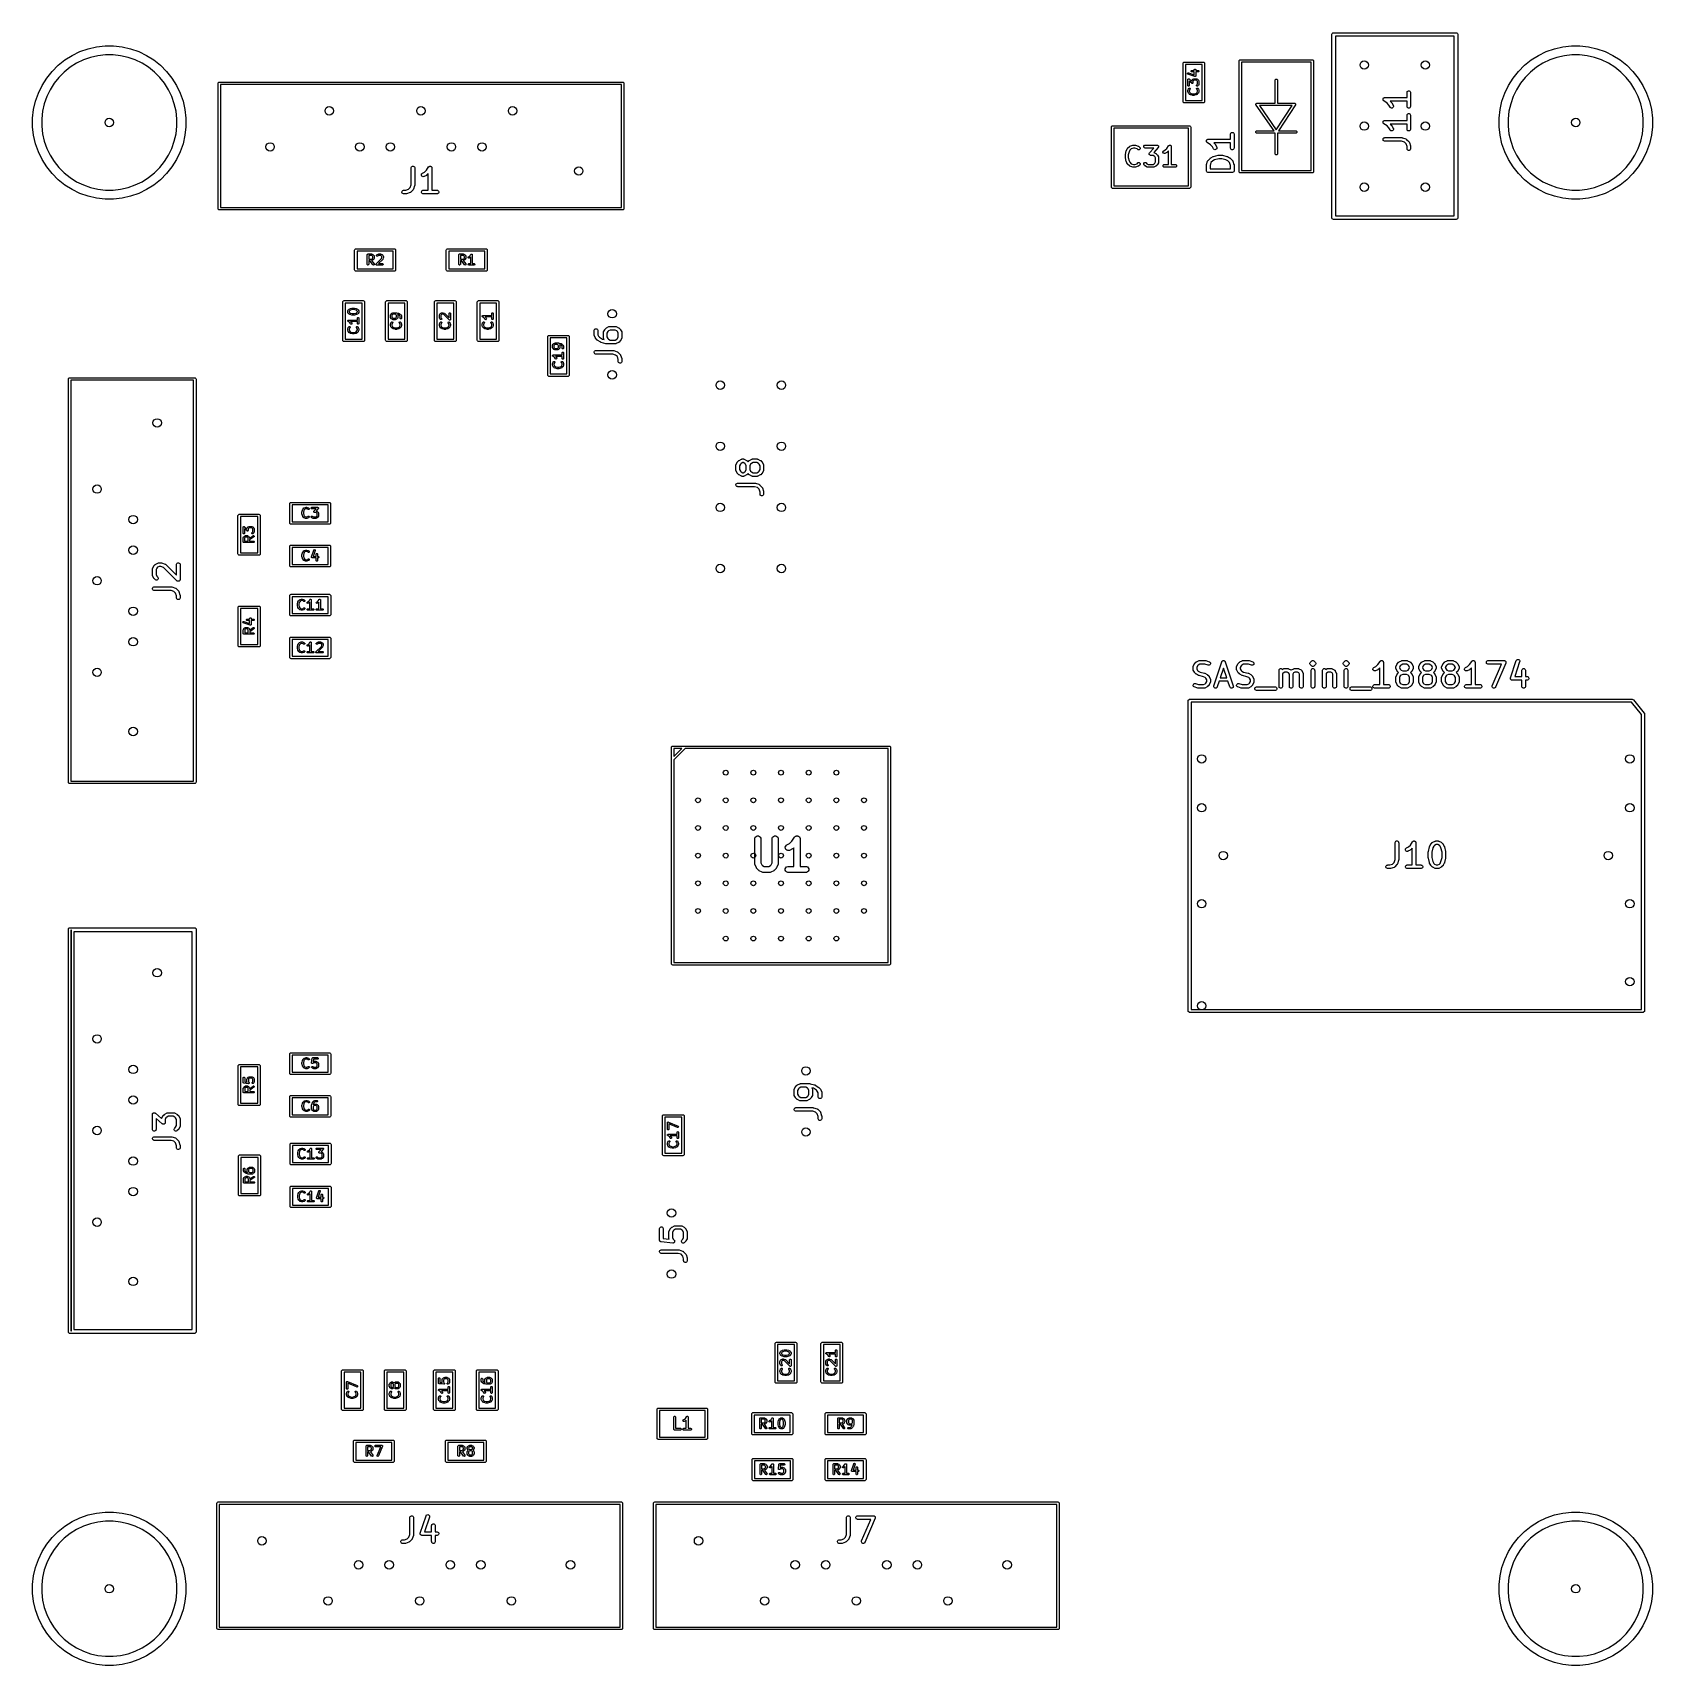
# Model space of a CAD drawing. Extents: x 2.42 to 5.08, y -5.33 to -2.65.
import ezdxf

# ---------------------------------------------------------------- set-up
doc = ezdxf.new("R2010")
doc.units = 0
doc.header["$MEASUREMENT"] = 0
doc.layers.add('BLACK', color=7, linetype='CONTINUOUS')

msp = doc.modelspace()

# ---------------------------------------------------------------- linework, layer by layer
at = {"layer": 'BLACK', "linetype": 'CONTINUOUS'}
for p, q in [((4.551, -2.6553), (4.5515, -2.6543)), ((4.551, -2.6559), (4.551, -2.6553)), ((4.551, -2.9559), (4.551, -2.6559)), ((4.5515, -2.6543), (4.5523, -2.6535)), ((4.5523, -2.6535), (4.5534, -2.653)), ((4.5534, -2.653), (4.5539, -2.653)), ((4.5539, -2.653), (4.7539, -2.653)), ((4.5569, -2.6589), (4.5569, -2.953)), ((4.751, -2.6589), (4.5569, -2.6589)), ((4.751, -2.953), (4.751, -2.6589)), ((4.7539, -2.653), (4.7545, -2.653)), ((4.7545, -2.653), (4.7556, -2.6535)), ((4.7556, -2.6535), (4.7564, -2.6543)), ((4.7564, -2.6543), (4.7568, -2.6553)), ((4.7568, -2.6553), (4.7569, -2.6559)), ((4.7569, -2.6559), (4.7569, -2.9559)), ((2.4663, -2.7063), (2.4773, -2.6976)), ((2.4773, -2.6976), (2.4892, -2.6901)), ((2.4892, -2.6901), (2.5019, -2.684)), ((2.5076, -2.6977), (2.4964, -2.703)), ((2.5019, -2.684), (2.5152, -2.6793)), ((2.5193, -2.6936), (2.5076, -2.6977)), ((2.5152, -2.6793), (2.529, -2.6762)), ((2.5314, -2.6908), (2.5193, -2.6936)), ((2.529, -2.6762), (2.543, -2.6746)), ((2.5438, -2.6894), (2.5314, -2.6908)), ((2.543, -2.6746), (2.557, -2.6746)), ((2.5562, -2.6894), (2.5438, -2.6894)), ((2.5686, -2.6908), (2.5562, -2.6894)), ((2.557, -2.6746), (2.571, -2.6762)), ((2.5807, -2.6936), (2.5686, -2.6908)), ((2.571, -2.6762), (2.5848, -2.6793)), ((2.5924, -2.6977), (2.5807, -2.6936)), ((2.5848, -2.6793), (2.5981, -2.684)), ((2.6036, -2.703), (2.5924, -2.6977)), ((2.5981, -2.684), (2.6108, -2.6901)), ((2.6108, -2.6901), (2.6227, -2.6976)), ((2.6227, -2.6976), (2.6337, -2.7063)), ((4.399, -2.6994), (4.3991, -2.6987)), ((4.3991, -2.6987), (4.4002, -2.6976)), ((4.4002, -2.6976), (4.4009, -2.6975)), ((4.4009, -2.6975), (4.5191, -2.6975)), ((4.5191, -2.6975), (4.5198, -2.6976)), ((4.5198, -2.6976), (4.5209, -2.6987)), ((4.5209, -2.6987), (4.521, -2.6994)), ((4.8663, -2.7063), (4.8773, -2.6976)), ((4.8773, -2.6976), (4.8892, -2.6901)), ((4.8892, -2.6901), (4.9019, -2.684)), ((4.9076, -2.6977), (4.8964, -2.703)), ((4.9019, -2.684), (4.9152, -2.6793)), ((4.9193, -2.6936), (4.9076, -2.6977)), ((4.9152, -2.6793), (4.929, -2.6762)), ((4.9314, -2.6908), (4.9193, -2.6936)), ((4.929, -2.6762), (4.943, -2.6746)), ((4.9438, -2.6894), (4.9314, -2.6908)), ((4.943, -2.6746), (4.957, -2.6746)), ((4.9562, -2.6894), (4.9438, -2.6894)), ((4.9686, -2.6908), (4.9562, -2.6894)), ((4.957, -2.6746), (4.971, -2.6762)), ((4.9807, -2.6936), (4.9686, -2.6908)), ((4.971, -2.6762), (4.9848, -2.6793)), ((4.9924, -2.6977), (4.9807, -2.6936)), ((4.9848, -2.6793), (4.9981, -2.684)), ((5.0036, -2.703), (4.9924, -2.6977)), ((4.9981, -2.684), (5.0108, -2.6901)), ((5.0108, -2.6901), (5.0227, -2.6976)), ((5.0227, -2.6976), (5.0337, -2.7063)), ((2.4476, -2.7273), (2.4563, -2.7163)), ((2.4563, -2.7163), (2.4663, -2.7063)), ((2.4762, -2.7174), (2.4674, -2.7262)), ((2.4859, -2.7097), (2.4762, -2.7174)), ((2.4964, -2.703), (2.4859, -2.7097)), ((2.6141, -2.7097), (2.6036, -2.703)), ((2.6238, -2.7174), (2.6141, -2.7097)), ((2.6326, -2.7262), (2.6238, -2.7174)), ((2.6337, -2.7063), (2.6437, -2.7163)), ((2.6437, -2.7163), (2.6524, -2.7273)), ((4.3073, -2.703), (4.3074, -2.7023)), ((4.3073, -2.766), (4.3073, -2.703)), ((4.3074, -2.7023), (4.3085, -2.7012)), ((4.3085, -2.7012), (4.3093, -2.7011)), ((4.3093, -2.7011), (4.3407, -2.7011)), ((4.3112, -2.705), (4.3112, -2.7641)), ((4.3388, -2.705), (4.3112, -2.705)), ((4.3145, -2.72), (4.3148, -2.7191)), ((4.3149, -2.7208), (4.3145, -2.72)), ((4.3148, -2.7191), (4.3156, -2.7187)), ((4.3153, -2.721), (4.3149, -2.7208)), ((4.3265, -2.7248), (4.3153, -2.721)), ((4.3156, -2.7187), (4.316, -2.7188)), ((4.316, -2.7188), (4.3257, -2.722)), ((4.3206, -2.7157), (4.3212, -2.7151)), ((4.3206, -2.7166), (4.3206, -2.7157)), ((4.3212, -2.7172), (4.3206, -2.7166)), ((4.3212, -2.7151), (4.3217, -2.715)), ((4.3217, -2.7173), (4.3212, -2.7172)), ((4.3217, -2.715), (4.3257, -2.715)), ((4.3257, -2.7173), (4.3217, -2.7173)), ((4.3257, -2.7139), (4.3258, -2.7135)), ((4.3257, -2.715), (4.3257, -2.7139)), ((4.3257, -2.722), (4.3257, -2.7173)), ((4.3258, -2.7135), (4.3265, -2.7128)), ((4.3265, -2.7128), (4.3274, -2.7128)), ((4.327, -2.7248), (4.3265, -2.7248)), ((4.3272, -2.7247), (4.327, -2.7248)), ((4.3274, -2.7247), (4.3272, -2.7247)), ((4.3274, -2.7128), (4.328, -2.7135)), ((4.3276, -2.7246), (4.3274, -2.7247)), ((4.3278, -2.7244), (4.3276, -2.7246)), ((4.3279, -2.7242), (4.3278, -2.7244)), ((4.328, -2.7241), (4.3279, -2.7242)), ((4.328, -2.7135), (4.3281, -2.7139)), ((4.3281, -2.7237), (4.328, -2.7241)), ((4.3281, -2.7139), (4.3281, -2.715)), ((4.3281, -2.715), (4.3322, -2.715)), ((4.3322, -2.7173), (4.3281, -2.7173)), ((4.3281, -2.7173), (4.3281, -2.7237)), ((4.3322, -2.715), (4.3326, -2.7151)), ((4.3326, -2.7172), (4.3322, -2.7173)), ((4.3326, -2.7151), (4.3333, -2.7157)), ((4.3333, -2.7166), (4.3326, -2.7172)), ((4.3333, -2.7157), (4.3333, -2.7166)), ((4.3388, -2.7641), (4.3388, -2.705)), ((4.3407, -2.7011), (4.3415, -2.7012)), ((4.3415, -2.7012), (4.3426, -2.7023)), ((4.3426, -2.7023), (4.3427, -2.703)), ((4.3427, -2.703), (4.3427, -2.766)), ((4.399, -2.8806), (4.399, -2.6994)), ((4.4029, -2.7014), (4.4029, -2.8786)), ((4.5171, -2.7014), (4.4029, -2.7014)), ((4.5171, -2.8786), (4.5171, -2.7014)), ((4.521, -2.6994), (4.521, -2.8806)), ((4.8476, -2.7273), (4.8563, -2.7163)), ((4.8563, -2.7163), (4.8663, -2.7063)), ((4.8762, -2.7174), (4.8674, -2.7262)), ((4.8859, -2.7097), (4.8762, -2.7174)), ((4.8964, -2.703), (4.8859, -2.7097)), ((5.0141, -2.7097), (5.0036, -2.703)), ((5.0238, -2.7174), (5.0141, -2.7097)), ((5.0326, -2.7262), (5.0238, -2.7174)), ((5.0337, -2.7063), (5.0437, -2.7163)), ((5.0437, -2.7163), (5.0524, -2.7273)), ((2.4293, -2.7652), (2.434, -2.7519)), ((2.434, -2.7519), (2.4401, -2.7392)), ((2.4401, -2.7392), (2.4476, -2.7273)), ((2.453, -2.7464), (2.4477, -2.7576)), ((2.4597, -2.7359), (2.453, -2.7464)), ((2.4674, -2.7262), (2.4597, -2.7359)), ((2.6403, -2.7359), (2.6326, -2.7262)), ((2.647, -2.7464), (2.6403, -2.7359)), ((2.6523, -2.7576), (2.647, -2.7464)), ((2.6524, -2.7273), (2.6599, -2.7392)), ((2.6599, -2.7392), (2.666, -2.7519)), ((2.666, -2.7519), (2.6707, -2.7652)), ((2.7281, -2.7359), (2.7282, -2.7352)), ((2.7281, -2.9409), (2.7281, -2.7359)), ((2.7282, -2.7352), (2.7293, -2.7341)), ((2.7293, -2.7341), (2.73, -2.734)), ((2.73, -2.734), (3.39, -2.734)), ((2.732, -2.7379), (2.732, -2.939)), ((3.3881, -2.7379), (2.732, -2.7379)), ((3.3881, -2.939), (3.3881, -2.7379)), ((3.39, -2.734), (3.3908, -2.7341)), ((3.3908, -2.7341), (3.3919, -2.7352)), ((3.3919, -2.7352), (3.392, -2.7359)), ((3.392, -2.7359), (3.392, -2.9409)), ((4.3152, -2.7297), (4.3153, -2.7293)), ((4.3152, -2.7394), (4.3152, -2.7297)), ((4.3153, -2.7399), (4.3152, -2.7394)), ((4.3152, -2.7477), (4.3153, -2.7475)), ((4.3152, -2.7492), (4.3152, -2.7477)), ((4.3153, -2.7493), (4.3152, -2.7492)), ((4.3153, -2.7292), (4.3156, -2.7289)), ((4.3153, -2.7293), (4.3153, -2.7292)), ((4.3153, -2.7293), (4.3153, -2.7293)), ((4.3153, -2.7293), (4.3153, -2.7293)), ((4.316, -2.7405), (4.3153, -2.7399)), ((4.3153, -2.7473), (4.316, -2.745)), ((4.3153, -2.7475), (4.3153, -2.7473)), ((4.3153, -2.7495), (4.3153, -2.7493)), ((4.316, -2.7518), (4.3153, -2.7495)), ((4.3156, -2.7289), (4.3159, -2.7286)), ((4.3159, -2.7286), (4.3159, -2.7286)), ((4.3159, -2.7286), (4.316, -2.7286)), ((4.316, -2.7286), (4.3164, -2.7286)), ((4.3169, -2.7405), (4.316, -2.7405)), ((4.316, -2.745), (4.3161, -2.745)), ((4.3161, -2.7518), (4.316, -2.7518)), ((4.3161, -2.7449), (4.3162, -2.7448)), ((4.3161, -2.745), (4.3161, -2.7449)), ((4.3161, -2.7519), (4.3161, -2.7518)), ((4.3162, -2.752), (4.3161, -2.7519)), ((4.3162, -2.7448), (4.3163, -2.7446)), ((4.3163, -2.7522), (4.3162, -2.752)), ((4.3163, -2.7446), (4.3171, -2.7438)), ((4.3163, -2.7446), (4.3163, -2.7446)), ((4.3163, -2.7446), (4.3163, -2.7446)), ((4.3178, -2.7537), (4.3163, -2.7522)), ((4.3163, -2.7522), (4.3163, -2.7522)), ((4.3163, -2.7522), (4.3163, -2.7522)), ((4.3164, -2.7286), (4.3168, -2.7285)), ((4.3168, -2.7285), (4.3168, -2.7286)), ((4.3168, -2.7286), (4.3169, -2.7286)), ((4.3169, -2.7286), (4.3169, -2.7286)), ((4.3169, -2.7286), (4.3172, -2.7288)), ((4.3175, -2.7399), (4.3169, -2.7405)), ((4.3171, -2.7438), (4.3175, -2.7436)), ((4.3172, -2.7288), (4.3213, -2.7324)), ((4.3176, -2.7394), (4.3175, -2.7399)), ((4.3175, -2.7436), (4.3184, -2.7436)), ((4.3216, -2.7358), (4.3176, -2.7323)), ((4.3176, -2.7323), (4.3176, -2.7394)), ((4.3182, -2.746), (4.3176, -2.7478)), ((4.3176, -2.7478), (4.3176, -2.749)), ((4.3176, -2.749), (4.3182, -2.7508)), ((4.3187, -2.7455), (4.3182, -2.746)), ((4.3182, -2.7508), (4.3194, -2.7519)), ((4.3184, -2.7436), (4.319, -2.7442)), ((4.319, -2.7451), (4.3187, -2.7455)), ((4.319, -2.7442), (4.319, -2.7451)), ((4.3194, -2.7519), (4.3206, -2.7525)), ((4.3206, -2.7525), (4.3233, -2.7532)), ((4.3213, -2.7322), (4.3214, -2.7321)), ((4.3213, -2.7324), (4.3213, -2.7322)), ((4.3213, -2.7322), (4.3213, -2.7322)), ((4.3214, -2.7321), (4.3221, -2.7306)), ((4.3219, -2.736), (4.3216, -2.7358)), ((4.322, -2.736), (4.3219, -2.736)), ((4.3225, -2.736), (4.322, -2.736)), ((4.322, -2.736), (4.322, -2.736)), ((4.322, -2.736), (4.322, -2.736)), ((4.3221, -2.7306), (4.3222, -2.7305)), ((4.3222, -2.7305), (4.3223, -2.7303)), ((4.3223, -2.7303), (4.3231, -2.7296)), ((4.3229, -2.736), (4.3225, -2.736)), ((4.3232, -2.7356), (4.3229, -2.736)), ((4.3229, -2.736), (4.3229, -2.736)), ((4.3229, -2.736), (4.3229, -2.736)), ((4.3231, -2.7296), (4.3232, -2.7295)), ((4.3232, -2.7295), (4.3234, -2.7293)), ((4.3235, -2.7354), (4.3232, -2.7356)), ((4.3234, -2.7293), (4.3249, -2.7286)), ((4.3236, -2.7349), (4.3235, -2.7352)), ((4.3235, -2.7352), (4.3235, -2.7353)), ((4.3235, -2.7353), (4.3235, -2.7353)), ((4.3235, -2.7353), (4.3235, -2.7354)), ((4.3241, -2.7319), (4.3236, -2.7329)), ((4.3236, -2.7329), (4.3236, -2.7349)), ((4.3246, -2.7314), (4.3241, -2.7319)), ((4.3257, -2.7308), (4.3246, -2.7314)), ((4.3249, -2.7286), (4.3249, -2.7286)), ((4.3249, -2.7286), (4.325, -2.7286)), ((4.325, -2.7286), (4.3251, -2.7285)), ((4.3251, -2.7285), (4.3253, -2.7285)), ((4.3253, -2.7285), (4.3254, -2.7285)), ((4.3253, -2.7532), (4.328, -2.7525)), ((4.3254, -2.7285), (4.3254, -2.7285)), ((4.3254, -2.7285), (4.3292, -2.7285)), ((4.3289, -2.7308), (4.3257, -2.7308)), ((4.328, -2.7525), (4.3292, -2.7519)), ((4.33, -2.7314), (4.3289, -2.7308)), ((4.3292, -2.7285), (4.3292, -2.7285)), ((4.3292, -2.7285), (4.3294, -2.7285)), ((4.3292, -2.7285), (4.3292, -2.7285)), ((4.3292, -2.7519), (4.3304, -2.7508)), ((4.3294, -2.7285), (4.3296, -2.7286)), ((4.3296, -2.7286), (4.3296, -2.7286)), ((4.3296, -2.7286), (4.3297, -2.7286)), ((4.3296, -2.7389), (4.3298, -2.7386)), ((4.3296, -2.7399), (4.3296, -2.7389)), ((4.3302, -2.7405), (4.3296, -2.7399)), ((4.3296, -2.7442), (4.3302, -2.7436)), ((4.3296, -2.7451), (4.3296, -2.7442)), ((4.3298, -2.7455), (4.3296, -2.7451)), ((4.3297, -2.7286), (4.3312, -2.7293)), ((4.3298, -2.7386), (4.3304, -2.738)), ((4.3304, -2.746), (4.3298, -2.7455)), ((4.3304, -2.7319), (4.33, -2.7314)), ((4.3311, -2.7405), (4.3302, -2.7405)), ((4.3302, -2.7436), (4.3311, -2.7436)), ((4.331, -2.7329), (4.3304, -2.7319)), ((4.3304, -2.738), (4.331, -2.7369)), ((4.331, -2.7478), (4.3304, -2.746)), ((4.3304, -2.7508), (4.331, -2.749)), ((4.3322, -2.7522), (4.3307, -2.7537)), ((4.331, -2.7369), (4.331, -2.7329)), ((4.331, -2.749), (4.331, -2.7478)), ((4.3315, -2.7402), (4.3311, -2.7405)), ((4.3311, -2.7436), (4.3315, -2.7438)), ((4.3312, -2.7293), (4.3313, -2.7295)), ((4.3313, -2.7295), (4.3315, -2.7296)), ((4.3315, -2.7296), (4.3322, -2.7303)), ((4.3322, -2.7395), (4.3315, -2.7402)), ((4.3315, -2.7438), (4.3322, -2.7446)), ((4.3322, -2.7303), (4.3324, -2.7305)), ((4.3324, -2.7393), (4.3322, -2.7395)), ((4.3322, -2.7446), (4.3323, -2.7446)), ((4.3323, -2.7522), (4.3322, -2.7522)), ((4.3323, -2.7446), (4.3323, -2.7446)), ((4.3323, -2.7446), (4.3324, -2.7448)), ((4.3324, -2.752), (4.3323, -2.7522)), ((4.3323, -2.7522), (4.3323, -2.7522)), ((4.3324, -2.7305), (4.3325, -2.7306)), ((4.3325, -2.7392), (4.3324, -2.7393)), ((4.3324, -2.7448), (4.3325, -2.7449)), ((4.3325, -2.7519), (4.3324, -2.752)), ((4.3325, -2.7306), (4.3332, -2.7321)), ((4.3332, -2.7377), (4.3325, -2.7392)), ((4.3325, -2.7449), (4.3325, -2.745)), ((4.3325, -2.745), (4.3325, -2.745)), ((4.3325, -2.745), (4.3333, -2.7473)), ((4.3333, -2.7495), (4.3325, -2.7518)), ((4.3325, -2.7518), (4.3325, -2.7518)), ((4.3325, -2.7518), (4.3325, -2.7519)), ((4.3332, -2.7321), (4.3332, -2.7322)), ((4.3332, -2.7322), (4.3333, -2.7322)), ((4.3333, -2.7376), (4.3332, -2.7376)), ((4.3332, -2.7376), (4.3332, -2.7377)), ((4.3333, -2.7322), (4.3333, -2.7324)), ((4.3333, -2.7324), (4.3333, -2.7326)), ((4.3333, -2.7326), (4.3333, -2.7326)), ((4.3333, -2.7326), (4.3333, -2.7327)), ((4.3333, -2.7327), (4.3333, -2.7372)), ((4.3333, -2.7372), (4.3333, -2.7372)), ((4.3333, -2.7372), (4.3333, -2.7372)), ((4.3333, -2.7372), (4.3333, -2.7374)), ((4.3333, -2.7374), (4.3333, -2.7376)), ((4.3333, -2.7473), (4.3333, -2.7475)), ((4.3333, -2.7475), (4.3333, -2.7477)), ((4.3333, -2.7477), (4.3333, -2.7492)), ((4.3333, -2.7492), (4.3333, -2.7493)), ((4.3333, -2.7493), (4.3333, -2.7495)), ((4.4581, -2.731), (4.4582, -2.7302)), ((4.4581, -2.7683), (4.4581, -2.731)), ((4.4582, -2.7302), (4.4593, -2.7291)), ((4.4593, -2.7291), (4.4608, -2.7291)), ((4.4608, -2.7291), (4.4619, -2.7302)), ((4.4619, -2.7302), (4.462, -2.731)), ((4.462, -2.731), (4.462, -2.7683)), ((4.6739, -2.7503), (4.6744, -2.7493)), ((4.6739, -2.7509), (4.6739, -2.7503)), ((4.6739, -2.7592), (4.6739, -2.7509)), ((4.6744, -2.7493), (4.6752, -2.7485)), ((4.6752, -2.7485), (4.6763, -2.748)), ((4.6763, -2.748), (4.6774, -2.748)), ((4.6774, -2.748), (4.6785, -2.7485)), ((4.6785, -2.7485), (4.6793, -2.7493)), ((4.6793, -2.7493), (4.6797, -2.7503)), ((4.6797, -2.7503), (4.6798, -2.7509)), ((4.6798, -2.7509), (4.6798, -2.7734)), ((4.8293, -2.7652), (4.834, -2.7519)), ((4.834, -2.7519), (4.8401, -2.7392)), ((4.8401, -2.7392), (4.8476, -2.7273)), ((4.853, -2.7464), (4.8477, -2.7576)), ((4.8597, -2.7359), (4.853, -2.7464)), ((4.8674, -2.7262), (4.8597, -2.7359)), ((5.0403, -2.7359), (5.0326, -2.7262)), ((5.047, -2.7464), (5.0403, -2.7359)), ((5.0523, -2.7576), (5.047, -2.7464)), ((5.0524, -2.7273), (5.0599, -2.7392)), ((5.0599, -2.7392), (5.066, -2.7519)), ((5.066, -2.7519), (5.0707, -2.7652)), ((2.4246, -2.793), (2.4262, -2.779)), ((2.4262, -2.779), (2.4293, -2.7652)), ((2.4436, -2.7693), (2.4408, -2.7814)), ((2.4477, -2.7576), (2.4436, -2.7693)), ((2.6564, -2.7693), (2.6523, -2.7576)), ((2.6592, -2.7814), (2.6564, -2.7693)), ((2.6707, -2.7652), (2.6738, -2.779)), ((2.6738, -2.779), (2.6754, -2.793)), ((4.3074, -2.7668), (4.3073, -2.766)), ((4.3085, -2.7678), (4.3074, -2.7668)), ((4.3093, -2.768), (4.3085, -2.7678)), ((4.3407, -2.768), (4.3093, -2.768)), ((4.3112, -2.7641), (4.3388, -2.7641)), ((4.318, -2.7538), (4.3178, -2.7537)), ((4.3181, -2.754), (4.318, -2.7538)), ((4.3196, -2.7547), (4.3181, -2.754)), ((4.3198, -2.7547), (4.3196, -2.7547)), ((4.3199, -2.7548), (4.3198, -2.7547)), ((4.3229, -2.7555), (4.3199, -2.7548)), ((4.323, -2.7556), (4.3229, -2.7555)), ((4.3232, -2.7556), (4.323, -2.7556)), ((4.3254, -2.7556), (4.3232, -2.7556)), ((4.3233, -2.7532), (4.3253, -2.7532)), ((4.3256, -2.7556), (4.3254, -2.7556)), ((4.3257, -2.7555), (4.3256, -2.7556)), ((4.3287, -2.7548), (4.3257, -2.7555)), ((4.3288, -2.7547), (4.3287, -2.7548)), ((4.3289, -2.7547), (4.3288, -2.7547)), ((4.3304, -2.754), (4.3289, -2.7547)), ((4.3306, -2.7538), (4.3304, -2.754)), ((4.3307, -2.7537), (4.3306, -2.7538)), ((4.3415, -2.7678), (4.3407, -2.768)), ((4.3426, -2.7668), (4.3415, -2.7678)), ((4.3427, -2.766), (4.3426, -2.7668)), ((4.4266, -2.7707), (4.4267, -2.7701)), ((4.4267, -2.7709), (4.4266, -2.7707)), ((4.4267, -2.7695), (4.4269, -2.7694)), ((4.4267, -2.7701), (4.4267, -2.7695)), ((4.4267, -2.771), (4.4267, -2.7709)), ((4.4268, -2.7711), (4.4267, -2.771)), ((4.4269, -2.7714), (4.4268, -2.7711)), ((4.4269, -2.7692), (4.4274, -2.7689)), ((4.4269, -2.7694), (4.4269, -2.7692)), ((4.4563, -2.8136), (4.4269, -2.7714)), ((4.4274, -2.7689), (4.4278, -2.7684)), ((4.4278, -2.7684), (4.428, -2.7684)), ((4.428, -2.7684), (4.4281, -2.7683)), ((4.4281, -2.7683), (4.4282, -2.7684)), ((4.4282, -2.7684), (4.4285, -2.7683)), ((4.4285, -2.7683), (4.4581, -2.7683)), ((4.4323, -2.7722), (4.46, -2.812)), ((4.4859, -2.7722), (4.4323, -2.7722)), ((4.46, -2.812), (4.4859, -2.7722)), ((4.462, -2.7683), (4.4895, -2.7683)), ((4.4912, -2.7713), (4.4637, -2.8136)), ((4.4895, -2.7683), (4.4898, -2.7684)), ((4.4898, -2.7684), (4.4899, -2.7683)), ((4.4899, -2.7683), (4.49, -2.7684)), ((4.49, -2.7684), (4.4903, -2.7684)), ((4.4903, -2.7684), (4.4907, -2.7688)), ((4.4907, -2.7688), (4.4912, -2.7692)), ((4.4912, -2.7692), (4.4912, -2.7694)), ((4.4912, -2.7694), (4.4914, -2.7695)), ((4.4913, -2.7711), (4.4912, -2.7713)), ((4.4914, -2.771), (4.4913, -2.7711)), ((4.4914, -2.7695), (4.4914, -2.7701)), ((4.4914, -2.7701), (4.4915, -2.7706)), ((4.4915, -2.7706), (4.4914, -2.7709)), ((4.4914, -2.7709), (4.4914, -2.771)), ((4.6345, -2.7622), (4.6346, -2.7619)), ((4.6346, -2.7624), (4.6345, -2.7622)), ((4.6346, -2.7616), (4.6347, -2.7613)), ((4.6346, -2.7619), (4.6346, -2.7616)), ((4.6346, -2.7627), (4.6346, -2.7624)), ((4.6347, -2.763), (4.6346, -2.7627)), ((4.6347, -2.761), (4.6349, -2.7608)), ((4.6347, -2.7613), (4.6347, -2.761)), ((4.6347, -2.7633), (4.6347, -2.763)), ((4.6349, -2.7635), (4.6347, -2.7633)), ((4.6349, -2.7608), (4.635, -2.7605)), ((4.635, -2.7638), (4.6349, -2.7635)), ((4.635, -2.7605), (4.6352, -2.7603)), ((4.6352, -2.764), (4.635, -2.7638)), ((4.6352, -2.7603), (4.6354, -2.7601)), ((4.6354, -2.7642), (4.6352, -2.764)), ((4.6354, -2.7601), (4.6356, -2.7599)), ((4.6358, -2.7646), (4.6354, -2.7642)), ((4.6356, -2.7599), (4.6358, -2.7597)), ((4.6358, -2.7597), (4.6361, -2.7596)), ((4.6412, -2.7682), (4.6358, -2.7646)), ((4.6358, -2.7646), (4.6358, -2.7646)), ((4.6358, -2.7646), (4.6358, -2.7646)), ((4.6358, -2.7646), (4.6358, -2.7646)), ((4.6361, -2.7596), (4.6363, -2.7594)), ((4.6363, -2.7594), (4.6366, -2.7594)), ((4.6366, -2.7594), (4.6369, -2.7593)), ((4.6369, -2.7593), (4.6375, -2.7592)), ((4.6375, -2.7592), (4.6375, -2.7592)), ((4.6375, -2.7592), (4.6375, -2.7592)), ((4.6375, -2.7592), (4.6375, -2.7592)), ((4.6375, -2.7592), (4.6739, -2.7592)), ((4.6444, -2.7714), (4.6412, -2.7682)), ((4.6461, -2.7747), (4.6444, -2.7714)), ((4.6464, -2.7752), (4.6461, -2.7747)), ((4.6473, -2.776), (4.6464, -2.7752)), ((4.6739, -2.7651), (4.6465, -2.7651)), ((4.6465, -2.7651), (4.6489, -2.7676)), ((4.6484, -2.7763), (4.6473, -2.776)), ((4.6495, -2.7763), (4.6484, -2.7763)), ((4.6489, -2.7676), (4.6491, -2.7678)), ((4.6491, -2.7678), (4.6492, -2.7678)), ((4.6492, -2.7678), (4.6492, -2.7679)), ((4.6492, -2.7679), (4.6493, -2.768)), ((4.6493, -2.768), (4.6493, -2.7681)), ((4.6493, -2.7681), (4.6495, -2.7683)), ((4.6495, -2.7683), (4.6514, -2.7721)), ((4.6505, -2.7757), (4.6495, -2.7763)), ((4.6513, -2.7749), (4.6505, -2.7757)), ((4.6517, -2.7738), (4.6513, -2.7749)), ((4.6514, -2.7721), (4.6516, -2.7726)), ((4.6516, -2.7726), (4.6517, -2.7738)), ((4.6739, -2.7734), (4.6739, -2.7651)), ((4.6739, -2.774), (4.6739, -2.7734)), ((4.6744, -2.775), (4.6739, -2.774)), ((4.6752, -2.7759), (4.6744, -2.775)), ((4.6763, -2.7763), (4.6752, -2.7759)), ((4.6774, -2.7763), (4.6763, -2.7763)), ((4.6785, -2.7759), (4.6774, -2.7763)), ((4.6793, -2.775), (4.6785, -2.7759)), ((4.6797, -2.774), (4.6793, -2.775)), ((4.6798, -2.7734), (4.6797, -2.774)), ((4.8246, -2.793), (4.8262, -2.779)), ((4.8262, -2.779), (4.8293, -2.7652)), ((4.8436, -2.7693), (4.8408, -2.7814)), ((4.8477, -2.7576), (4.8436, -2.7693)), ((5.0564, -2.7693), (5.0523, -2.7576)), ((5.0592, -2.7814), (5.0564, -2.7693)), ((5.0707, -2.7652), (5.0738, -2.779)), ((5.0738, -2.779), (5.0754, -2.793)), ((2.4246, -2.7938), (2.4246, -2.793)), ((2.4246, -2.807), (2.4246, -2.7938)), ((2.4408, -2.7814), (2.4394, -2.7938)), ((2.4394, -2.7938), (2.4394, -2.8062)), ((2.6606, -2.7938), (2.6592, -2.7814)), ((2.6606, -2.8062), (2.6606, -2.7938)), ((2.6754, -2.793), (2.6754, -2.807)), ((4.1902, -2.8066), (4.1913, -2.8056)), ((4.1913, -2.8056), (4.192, -2.8054)), ((4.192, -2.8054), (4.318, -2.8054)), ((4.318, -2.8054), (4.3187, -2.8056)), ((4.3187, -2.8056), (4.3198, -2.8066)), ((4.6345, -2.7997), (4.6346, -2.7994)), ((4.6346, -2.7999), (4.6345, -2.7997)), ((4.6346, -2.7991), (4.6347, -2.7988)), ((4.6346, -2.7994), (4.6346, -2.7991)), ((4.6346, -2.8002), (4.6346, -2.7999)), ((4.6347, -2.8005), (4.6346, -2.8002)), ((4.6347, -2.7985), (4.6349, -2.7983)), ((4.6347, -2.7988), (4.6347, -2.7985)), ((4.6347, -2.8008), (4.6347, -2.8005)), ((4.6349, -2.801), (4.6347, -2.8008)), ((4.6349, -2.7983), (4.635, -2.798)), ((4.635, -2.8013), (4.6349, -2.801)), ((4.635, -2.798), (4.6352, -2.7978)), ((4.6352, -2.8015), (4.635, -2.8013)), ((4.6352, -2.7978), (4.6354, -2.7976)), ((4.6354, -2.8017), (4.6352, -2.8015)), ((4.6354, -2.7976), (4.6356, -2.7974)), ((4.6358, -2.8021), (4.6354, -2.8017)), ((4.6356, -2.7974), (4.6358, -2.7972)), ((4.6358, -2.7972), (4.6361, -2.7971)), ((4.6412, -2.8057), (4.6358, -2.8021)), ((4.6358, -2.8021), (4.6358, -2.8021)), ((4.6358, -2.8021), (4.6358, -2.8021)), ((4.6358, -2.8021), (4.6358, -2.8021)), ((4.6361, -2.7971), (4.6363, -2.7969)), ((4.6363, -2.7969), (4.6366, -2.7969)), ((4.6366, -2.7969), (4.6369, -2.7968)), ((4.6369, -2.7968), (4.6375, -2.7967)), ((4.6375, -2.7967), (4.6375, -2.7967)), ((4.6375, -2.7967), (4.6375, -2.7967)), ((4.6375, -2.7967), (4.6375, -2.7967)), ((4.6375, -2.7967), (4.6739, -2.7967)), ((4.6444, -2.8089), (4.6412, -2.8057)), ((4.6739, -2.8026), (4.6465, -2.8026)), ((4.6465, -2.8026), (4.6489, -2.8051)), ((4.6489, -2.8051), (4.6491, -2.8053)), ((4.6491, -2.8053), (4.6492, -2.8053)), ((4.6492, -2.8053), (4.6492, -2.8054)), ((4.6492, -2.8054), (4.6493, -2.8055)), ((4.6493, -2.8055), (4.6493, -2.8056)), ((4.6493, -2.8056), (4.6495, -2.8058)), ((4.6495, -2.8058), (4.6514, -2.8096)), ((4.6739, -2.7878), (4.6744, -2.7868)), ((4.6739, -2.7884), (4.6739, -2.7878)), ((4.6739, -2.7967), (4.6739, -2.7884)), ((4.6739, -2.8109), (4.6739, -2.8026)), ((4.6744, -2.7868), (4.6752, -2.786)), ((4.6752, -2.786), (4.6763, -2.7855)), ((4.6763, -2.7855), (4.6774, -2.7855)), ((4.6774, -2.7855), (4.6785, -2.786)), ((4.6785, -2.786), (4.6793, -2.7868)), ((4.6793, -2.7868), (4.6797, -2.7878)), ((4.6797, -2.7878), (4.6798, -2.7884)), ((4.6798, -2.7884), (4.6798, -2.8109)), ((4.8246, -2.7938), (4.8246, -2.793)), ((4.8246, -2.807), (4.8246, -2.7938)), ((4.8408, -2.7814), (4.8394, -2.7938)), ((4.8394, -2.7938), (4.8394, -2.8062)), ((5.0606, -2.7938), (5.0592, -2.7814)), ((5.0606, -2.8062), (5.0606, -2.7938)), ((5.0754, -2.793), (5.0754, -2.807)), ((2.4262, -2.821), (2.4246, -2.807)), ((2.4293, -2.8348), (2.4262, -2.821)), ((2.4394, -2.8062), (2.4408, -2.8186)), ((2.4408, -2.8186), (2.4436, -2.8307)), ((2.4436, -2.8307), (2.4477, -2.8424)), ((2.6523, -2.8424), (2.6564, -2.8307)), ((2.6564, -2.8307), (2.6592, -2.8186)), ((2.6592, -2.8186), (2.6606, -2.8062)), ((2.6738, -2.821), (2.6707, -2.8348)), ((2.6754, -2.807), (2.6738, -2.821)), ((4.19, -2.8074), (4.1902, -2.8066)), ((4.19, -2.9058), (4.19, -2.8074)), ((4.194, -2.8094), (4.194, -2.9038)), ((4.316, -2.8094), (4.194, -2.8094)), ((4.316, -2.9038), (4.316, -2.8094)), ((4.3198, -2.8066), (4.32, -2.8074)), ((4.32, -2.8074), (4.32, -2.9058)), ((4.3456, -2.8297), (4.3458, -2.8295)), ((4.3456, -2.83), (4.3456, -2.8297)), ((4.3456, -2.8303), (4.3456, -2.83)), ((4.3456, -2.8306), (4.3456, -2.8303)), ((4.3456, -2.8309), (4.3456, -2.8306)), ((4.3458, -2.8312), (4.3456, -2.8309)), ((4.3458, -2.8292), (4.346, -2.8289)), ((4.3458, -2.8295), (4.3458, -2.8292)), ((4.3458, -2.8314), (4.3458, -2.8312)), ((4.346, -2.8317), (4.3458, -2.8314)), ((4.346, -2.8289), (4.3461, -2.8287)), ((4.3461, -2.832), (4.346, -2.8317)), ((4.3461, -2.8287), (4.3463, -2.8285)), ((4.3463, -2.8322), (4.3461, -2.832)), ((4.3463, -2.8285), (4.3464, -2.8282)), ((4.3465, -2.8324), (4.3463, -2.8322)), ((4.3464, -2.8282), (4.3467, -2.8281)), ((4.3469, -2.8328), (4.3465, -2.8324)), ((4.3467, -2.8281), (4.3469, -2.8279)), ((4.3469, -2.8279), (4.3472, -2.8277)), ((4.3523, -2.8364), (4.3469, -2.8328)), ((4.3469, -2.8328), (4.3469, -2.8328)), ((4.3469, -2.8328), (4.3469, -2.8328)), ((4.3469, -2.8328), (4.3469, -2.8328)), ((4.3472, -2.8277), (4.3474, -2.8276)), ((4.3474, -2.8276), (4.3477, -2.8275)), ((4.3477, -2.8275), (4.348, -2.8274)), ((4.348, -2.8274), (4.3485, -2.8274)), ((4.3485, -2.8274), (4.3485, -2.8274)), ((4.3485, -2.8274), (4.3485, -2.8274)), ((4.3485, -2.8274), (4.3485, -2.8274)), ((4.3485, -2.8274), (4.385, -2.8274)), ((4.385, -2.8185), (4.3855, -2.8174)), ((4.385, -2.8191), (4.385, -2.8185)), ((4.385, -2.8274), (4.385, -2.8191)), ((4.3855, -2.8174), (4.3863, -2.8166)), ((4.3863, -2.8166), (4.3873, -2.8162)), ((4.3873, -2.8162), (4.3885, -2.8162)), ((4.3885, -2.8162), (4.3895, -2.8166)), ((4.3895, -2.8166), (4.3904, -2.8174)), ((4.3904, -2.8174), (4.3908, -2.8185)), ((4.3908, -2.8185), (4.3909, -2.8191)), ((4.3909, -2.8191), (4.3909, -2.8416)), ((4.4267, -2.8148), (4.4278, -2.8137)), ((4.4267, -2.8163), (4.4267, -2.8148)), ((4.4278, -2.8174), (4.4267, -2.8163)), ((4.4278, -2.8137), (4.4285, -2.8136)), ((4.4285, -2.8175), (4.4278, -2.8174)), ((4.4285, -2.8136), (4.4563, -2.8136)), ((4.4581, -2.8175), (4.4285, -2.8175)), ((4.4581, -2.8511), (4.4581, -2.8175)), ((4.4915, -2.8175), (4.462, -2.8175)), ((4.462, -2.8175), (4.462, -2.8511)), ((4.4637, -2.8136), (4.4915, -2.8136)), ((4.4915, -2.8136), (4.4923, -2.8137)), ((4.4923, -2.8174), (4.4915, -2.8175)), ((4.4923, -2.8137), (4.4934, -2.8148)), ((4.4934, -2.8163), (4.4923, -2.8174)), ((4.4934, -2.8148), (4.4934, -2.8163)), ((4.6346, -2.8272), (4.635, -2.8261)), ((4.6346, -2.8284), (4.6346, -2.8272)), ((4.635, -2.8294), (4.6346, -2.8284)), ((4.635, -2.8261), (4.6358, -2.8253)), ((4.6358, -2.8302), (4.635, -2.8294)), ((4.6358, -2.8253), (4.6369, -2.8249)), ((4.6369, -2.8307), (4.6358, -2.8302)), ((4.6369, -2.8249), (4.6375, -2.8248)), ((4.6375, -2.8307), (4.6369, -2.8307)), ((4.6375, -2.8248), (4.6656, -2.8248)), ((4.6651, -2.8307), (4.6375, -2.8307)), ((4.6461, -2.8122), (4.6444, -2.8089)), ((4.6464, -2.8127), (4.6461, -2.8122)), ((4.6473, -2.8135), (4.6464, -2.8127)), ((4.6484, -2.8138), (4.6473, -2.8135)), ((4.6495, -2.8138), (4.6484, -2.8138)), ((4.6505, -2.8132), (4.6495, -2.8138)), ((4.6513, -2.8124), (4.6505, -2.8132)), ((4.6517, -2.8113), (4.6513, -2.8124)), ((4.6514, -2.8096), (4.6516, -2.8101)), ((4.6516, -2.8101), (4.6517, -2.8113)), ((4.6696, -2.8322), (4.6651, -2.8307)), ((4.6656, -2.8248), (4.6659, -2.8249)), ((4.6659, -2.8249), (4.666, -2.8248)), ((4.666, -2.8248), (4.6661, -2.8249)), ((4.6661, -2.8249), (4.6662, -2.8249)), ((4.6662, -2.8249), (4.6662, -2.8249)), ((4.6662, -2.8249), (4.6665, -2.825)), ((4.6665, -2.825), (4.6722, -2.8269)), ((4.6724, -2.835), (4.6696, -2.8322)), ((4.6722, -2.8269), (4.6727, -2.8271)), ((4.6727, -2.8271), (4.6728, -2.8272)), ((4.6728, -2.8272), (4.6729, -2.8272)), ((4.6729, -2.8272), (4.6733, -2.8276)), ((4.6733, -2.8276), (4.6771, -2.8313)), ((4.6739, -2.8115), (4.6739, -2.8109)), ((4.6744, -2.8125), (4.6739, -2.8115)), ((4.6752, -2.8134), (4.6744, -2.8125)), ((4.6763, -2.8138), (4.6752, -2.8134)), ((4.6774, -2.8138), (4.6763, -2.8138)), ((4.6771, -2.8313), (4.6774, -2.8318)), ((4.6785, -2.8134), (4.6774, -2.8138)), ((4.6774, -2.8318), (4.6775, -2.8319)), ((4.6775, -2.8319), (4.6775, -2.8319)), ((4.6775, -2.8319), (4.6778, -2.8325)), ((4.6778, -2.8325), (4.6796, -2.8381)), ((4.6793, -2.8125), (4.6785, -2.8134)), ((4.6797, -2.8115), (4.6793, -2.8125)), ((4.6798, -2.8109), (4.6797, -2.8115)), ((4.8262, -2.821), (4.8246, -2.807)), ((4.8293, -2.8348), (4.8262, -2.821)), ((4.8394, -2.8062), (4.8408, -2.8186)), ((4.8408, -2.8186), (4.8436, -2.8307)), ((4.8436, -2.8307), (4.8477, -2.8424)), ((5.0523, -2.8424), (5.0564, -2.8307)), ((5.0564, -2.8307), (5.0592, -2.8186)), ((5.0592, -2.8186), (5.0606, -2.8062)), ((5.0738, -2.821), (5.0707, -2.8348)), ((5.0754, -2.807), (5.0738, -2.821)), ((2.434, -2.8481), (2.4293, -2.8348)), ((2.4401, -2.8608), (2.434, -2.8481)), ((2.4477, -2.8424), (2.453, -2.8536)), ((2.453, -2.8536), (2.4597, -2.8641)), ((2.6403, -2.8641), (2.647, -2.8536)), ((2.647, -2.8536), (2.6523, -2.8424)), ((2.666, -2.8481), (2.6599, -2.8608)), ((2.6707, -2.8348), (2.666, -2.8481)), ((4.2129, -2.8526), (4.213, -2.8524)), ((4.2129, -2.8529), (4.2129, -2.8526)), ((4.2129, -2.8574), (4.2129, -2.8529)), ((4.2129, -2.8577), (4.2129, -2.8574)), ((4.213, -2.858), (4.2129, -2.8577)), ((4.213, -2.8524), (4.2145, -2.8464)), ((4.2145, -2.864), (4.213, -2.858)), ((4.2145, -2.8464), (4.2146, -2.8461)), ((4.2146, -2.8459), (4.2161, -2.8429)), ((4.2146, -2.8461), (4.2146, -2.8459)), ((4.2161, -2.8429), (4.2164, -2.8426)), ((4.2164, -2.8426), (4.2166, -2.8423)), ((4.2166, -2.8423), (4.2196, -2.8393)), ((4.219, -2.8478), (4.2176, -2.8532)), ((4.2176, -2.8532), (4.2176, -2.8571)), ((4.2176, -2.8571), (4.219, -2.8626)), ((4.2202, -2.8453), (4.219, -2.8478)), ((4.2196, -2.8393), (4.2197, -2.8392)), ((4.2197, -2.8391), (4.22, -2.839)), ((4.2197, -2.8392), (4.2197, -2.8391)), ((4.22, -2.839), (4.2204, -2.8387)), ((4.2225, -2.843), (4.2202, -2.8453)), ((4.2204, -2.8387), (4.2204, -2.8387)), ((4.2204, -2.8387), (4.2205, -2.8387)), ((4.2205, -2.8387), (4.225, -2.8372)), ((4.2261, -2.8418), (4.2225, -2.843)), ((4.225, -2.8372), (4.2254, -2.8371)), ((4.2254, -2.8371), (4.2258, -2.8371)), ((4.2258, -2.8371), (4.2288, -2.8371)), ((4.2284, -2.8418), (4.2261, -2.8418)), ((4.232, -2.843), (4.2284, -2.8418)), ((4.2288, -2.8371), (4.2291, -2.8371)), ((4.2291, -2.8371), (4.2295, -2.8372)), ((4.2295, -2.8372), (4.234, -2.8387)), ((4.2331, -2.8441), (4.232, -2.843)), ((4.2338, -2.8446), (4.2331, -2.8441)), ((4.2357, -2.8446), (4.2338, -2.8446)), ((4.234, -2.8387), (4.2341, -2.8387)), ((4.2341, -2.8387), (4.2342, -2.8387)), ((4.2342, -2.8387), (4.2345, -2.839)), ((4.2345, -2.839), (4.2348, -2.8391)), ((4.2348, -2.8391), (4.2348, -2.8392)), ((4.2348, -2.8392), (4.2349, -2.8393)), ((4.2349, -2.8393), (4.2364, -2.8408)), ((4.2369, -2.8433), (4.2357, -2.8446)), ((4.2364, -2.8408), (4.2369, -2.8415)), ((4.2369, -2.8415), (4.2369, -2.8433)), ((4.2431, -2.8385), (4.2443, -2.8372)), ((4.2431, -2.8403), (4.2431, -2.8385)), ((4.2443, -2.8416), (4.2431, -2.8403)), ((4.2443, -2.8372), (4.2453, -2.8371)), ((4.2453, -2.8418), (4.2443, -2.8416)), ((4.2453, -2.8371), (4.2647, -2.8371)), ((4.2595, -2.8418), (4.2453, -2.8418)), ((4.252, -2.8507), (4.2521, -2.8506)), ((4.2521, -2.8515), (4.252, -2.8507)), ((4.2521, -2.8505), (4.2525, -2.8499)), ((4.2521, -2.8506), (4.2521, -2.8505)), ((4.2521, -2.8505), (4.2521, -2.8505)), ((4.2521, -2.8523), (4.2521, -2.8515)), ((4.2521, -2.8524), (4.2521, -2.8523)), ((4.2521, -2.8525), (4.2521, -2.8524)), ((4.2528, -2.853), (4.2521, -2.8525)), ((4.2525, -2.8499), (4.2595, -2.8418)), ((4.2533, -2.8536), (4.2528, -2.853)), ((4.2535, -2.8536), (4.2533, -2.8536)), ((4.2535, -2.8537), (4.2535, -2.8536)), ((4.2536, -2.8537), (4.2535, -2.8537)), ((4.2543, -2.8538), (4.2536, -2.8537)), ((4.2582, -2.8538), (4.2543, -2.8538)), ((4.2603, -2.8549), (4.2582, -2.8538)), ((4.2665, -2.841), (4.2594, -2.8492)), ((4.2594, -2.8492), (4.2597, -2.8492)), ((4.2597, -2.8492), (4.2597, -2.8493)), ((4.2597, -2.8493), (4.2598, -2.8493)), ((4.2598, -2.8493), (4.2628, -2.8508)), ((4.2613, -2.8558), (4.2603, -2.8549)), ((4.2624, -2.858), (4.2613, -2.8558)), ((4.2624, -2.8644), (4.2624, -2.858)), ((4.2628, -2.8508), (4.2631, -2.851)), ((4.2631, -2.851), (4.2634, -2.8513)), ((4.2634, -2.8513), (4.2649, -2.8528)), ((4.2647, -2.8371), (4.2654, -2.8372)), ((4.2649, -2.8528), (4.2651, -2.8531)), ((4.2651, -2.8531), (4.2654, -2.8534)), ((4.2654, -2.8372), (4.2655, -2.8372)), ((4.2654, -2.8534), (4.2669, -2.8564)), ((4.2655, -2.8372), (4.2655, -2.8372)), ((4.2655, -2.8372), (4.2657, -2.8372)), ((4.2657, -2.8372), (4.2662, -2.8378)), ((4.2662, -2.8378), (4.2669, -2.8384)), ((4.2669, -2.8404), (4.2665, -2.841)), ((4.2669, -2.8384), (4.2669, -2.8385)), ((4.2669, -2.8385), (4.2669, -2.8385)), ((4.2669, -2.8385), (4.2669, -2.8394)), ((4.2669, -2.8394), (4.267, -2.8402)), ((4.267, -2.8402), (4.2669, -2.8403)), ((4.2669, -2.8403), (4.2669, -2.8403)), ((4.2669, -2.8403), (4.2669, -2.8404)), ((4.2669, -2.8564), (4.2669, -2.8565)), ((4.2669, -2.8565), (4.2669, -2.8565)), ((4.2669, -2.8565), (4.267, -2.8569)), ((4.267, -2.8569), (4.2671, -2.8573)), ((4.2671, -2.8573), (4.2671, -2.8573)), ((4.2671, -2.8573), (4.2671, -2.8574)), ((4.2671, -2.8574), (4.2671, -2.8649)), ((4.2744, -2.8486), (4.275, -2.8469)), ((4.2752, -2.8502), (4.2744, -2.8486)), ((4.275, -2.8469), (4.2757, -2.8463)), ((4.2769, -2.8508), (4.2752, -2.8502)), ((4.2757, -2.8463), (4.2783, -2.845)), ((4.2778, -2.8505), (4.2769, -2.8508)), ((4.2808, -2.849), (4.2778, -2.8505)), ((4.2783, -2.845), (4.2809, -2.8424)), ((4.2811, -2.8488), (4.2808, -2.849)), ((4.2809, -2.8424), (4.2838, -2.8381)), ((4.2814, -2.8486), (4.2811, -2.8488)), ((4.2834, -2.8466), (4.2814, -2.8486)), ((4.2834, -2.8686), (4.2834, -2.8466)), ((4.2838, -2.8381), (4.2844, -2.8375)), ((4.2844, -2.8375), (4.2847, -2.8374)), ((4.2847, -2.8374), (4.2848, -2.8372)), ((4.2848, -2.8372), (4.2855, -2.8372)), ((4.2855, -2.8372), (4.2862, -2.8371)), ((4.2862, -2.8371), (4.2864, -2.8372)), ((4.2864, -2.8372), (4.2867, -2.8372)), ((4.2867, -2.8372), (4.2871, -2.8377)), ((4.2871, -2.8377), (4.2877, -2.8381)), ((4.2877, -2.8381), (4.2878, -2.8384)), ((4.2878, -2.8384), (4.2879, -2.8385)), ((4.2879, -2.8385), (4.2881, -2.8394)), ((4.2881, -2.8394), (4.2881, -2.8686)), ((4.3483, -2.862), (4.3521, -2.8582)), ((4.3521, -2.8582), (4.3523, -2.858)), ((4.3555, -2.8396), (4.3523, -2.8364)), ((4.3523, -2.858), (4.3524, -2.858)), ((4.3524, -2.858), (4.3524, -2.8579)), ((4.3524, -2.8579), (4.3525, -2.8579)), ((4.3525, -2.8579), (4.3526, -2.8578)), ((4.3526, -2.8578), (4.3528, -2.8577)), ((4.3528, -2.8577), (4.3566, -2.8558)), ((4.3571, -2.8429), (4.3555, -2.8396)), ((4.3566, -2.8558), (4.3569, -2.8557)), ((4.3566, -2.8558), (4.3566, -2.8558)), ((4.3566, -2.8558), (4.3566, -2.8558)), ((4.3569, -2.8557), (4.3571, -2.8556)), ((4.3575, -2.8434), (4.3571, -2.8429)), ((4.3571, -2.8556), (4.3572, -2.8556)), ((4.3572, -2.8556), (4.3647, -2.8537)), ((4.3572, -2.8556), (4.3572, -2.8556)), ((4.385, -2.8333), (4.3575, -2.8333)), ((4.3575, -2.8333), (4.36, -2.8357)), ((4.3583, -2.8441), (4.3575, -2.8434)), ((4.3594, -2.8445), (4.3583, -2.8441)), ((4.3658, -2.8595), (4.3589, -2.8612)), ((4.3606, -2.8444), (4.3594, -2.8445)), ((4.36, -2.8357), (4.3602, -2.836)), ((4.3602, -2.836), (4.3602, -2.836)), ((4.3602, -2.836), (4.3603, -2.8361)), ((4.3603, -2.8361), (4.3604, -2.8362)), ((4.3604, -2.8362), (4.3604, -2.8362)), ((4.3604, -2.8362), (4.3606, -2.8365)), ((4.3606, -2.8365), (4.3624, -2.8402)), ((4.3616, -2.8439), (4.3606, -2.8444)), ((4.3624, -2.843), (4.3616, -2.8439)), ((4.3624, -2.8402), (4.3626, -2.8408)), ((4.3627, -2.8419), (4.3624, -2.843)), ((4.3626, -2.8408), (4.3627, -2.8419)), ((4.3647, -2.8537), (4.3648, -2.8537)), ((4.3648, -2.8537), (4.3651, -2.8536)), ((4.3648, -2.8537), (4.3648, -2.8537)), ((4.3651, -2.8536), (4.3653, -2.8536)), ((4.3653, -2.8536), (4.3653, -2.8536)), ((4.3653, -2.8536), (4.3654, -2.8536)), ((4.3654, -2.8536), (4.371, -2.8536)), ((4.3707, -2.8595), (4.3658, -2.8595)), ((4.3775, -2.8612), (4.3707, -2.8595)), ((4.371, -2.8536), (4.3711, -2.8536)), ((4.3711, -2.8536), (4.3712, -2.8536)), ((4.3712, -2.8536), (4.3714, -2.8536)), ((4.3714, -2.8536), (4.3716, -2.8537)), ((4.3716, -2.8537), (4.3716, -2.8537)), ((4.3716, -2.8537), (4.3717, -2.8537)), ((4.3717, -2.8537), (4.3792, -2.8556)), ((4.3792, -2.8556), (4.3793, -2.8556)), ((4.3793, -2.8556), (4.3793, -2.8556)), ((4.3793, -2.8556), (4.3796, -2.8557)), ((4.3796, -2.8557), (4.3798, -2.8558)), ((4.3798, -2.8558), (4.3798, -2.8558)), ((4.3798, -2.8558), (4.3799, -2.8558)), ((4.3799, -2.8558), (4.3836, -2.8577)), ((4.3836, -2.8577), (4.3839, -2.8578)), ((4.3839, -2.8578), (4.3839, -2.8579)), ((4.3839, -2.8579), (4.384, -2.8579)), ((4.384, -2.8579), (4.3841, -2.858)), ((4.3841, -2.858), (4.3841, -2.858)), ((4.3841, -2.858), (4.3844, -2.8582)), ((4.3844, -2.8582), (4.3881, -2.862)), ((4.385, -2.8416), (4.385, -2.8333)), ((4.385, -2.8421), (4.385, -2.8416)), ((4.3855, -2.8432), (4.385, -2.8421)), ((4.3863, -2.844), (4.3855, -2.8432)), ((4.3873, -2.8445), (4.3863, -2.844)), ((4.3885, -2.8445), (4.3873, -2.8445)), ((4.3895, -2.844), (4.3885, -2.8445)), ((4.3904, -2.8432), (4.3895, -2.844)), ((4.3908, -2.8421), (4.3904, -2.8432)), ((4.3909, -2.8416), (4.3908, -2.8421)), ((4.4582, -2.8518), (4.4581, -2.8511)), ((4.4593, -2.8529), (4.4582, -2.8518)), ((4.4608, -2.8529), (4.4593, -2.8529)), ((4.4619, -2.8518), (4.4608, -2.8529)), ((4.462, -2.8511), (4.4619, -2.8518)), ((4.6739, -2.8395), (4.6724, -2.835)), ((4.6739, -2.8428), (4.6739, -2.8395)), ((4.6739, -2.8434), (4.6739, -2.8428)), ((4.6744, -2.8444), (4.6739, -2.8434)), ((4.6752, -2.8452), (4.6744, -2.8444)), ((4.6763, -2.8457), (4.6752, -2.8452)), ((4.6774, -2.8457), (4.6763, -2.8457)), ((4.6785, -2.8452), (4.6774, -2.8457)), ((4.6793, -2.8444), (4.6785, -2.8452)), ((4.6797, -2.8434), (4.6793, -2.8444)), ((4.6796, -2.8381), (4.6797, -2.8384)), ((4.6797, -2.8384), (4.6797, -2.8384)), ((4.6797, -2.8384), (4.6797, -2.8386)), ((4.6797, -2.8386), (4.6798, -2.8387)), ((4.6798, -2.8428), (4.6797, -2.8434)), ((4.6798, -2.8387), (4.6798, -2.8387)), ((4.6798, -2.8387), (4.6798, -2.839)), ((4.6798, -2.839), (4.6798, -2.8428)), ((4.834, -2.8481), (4.8293, -2.8348)), ((4.8401, -2.8608), (4.834, -2.8481)), ((4.8477, -2.8424), (4.853, -2.8536)), ((4.853, -2.8536), (4.8597, -2.8641)), ((5.0403, -2.8641), (5.047, -2.8536)), ((5.047, -2.8536), (5.0523, -2.8424)), ((5.066, -2.8481), (5.0599, -2.8608)), ((5.0707, -2.8348), (5.066, -2.8481)), ((2.4476, -2.8727), (2.4401, -2.8608)), ((2.4563, -2.8837), (2.4476, -2.8727)), ((2.4663, -2.8937), (2.4563, -2.8837)), ((2.4597, -2.8641), (2.4674, -2.8738)), ((2.4674, -2.8738), (2.4762, -2.8826)), ((2.4762, -2.8826), (2.4859, -2.8903)), ((2.6141, -2.8903), (2.6238, -2.8826)), ((2.6238, -2.8826), (2.6326, -2.8738)), ((2.6326, -2.8738), (2.6403, -2.8641)), ((2.6437, -2.8837), (2.6337, -2.8937)), ((2.6524, -2.8727), (2.6437, -2.8837)), ((2.6599, -2.8608), (2.6524, -2.8727)), ((3.044, -2.8739), (3.0445, -2.8728)), ((3.044, -2.8745), (3.044, -2.8739)), ((3.044, -2.9021), (3.044, -2.8745)), ((3.0445, -2.8728), (3.0453, -2.872)), ((3.0453, -2.872), (3.0463, -2.8716)), ((3.0463, -2.8716), (3.0475, -2.8716)), ((3.0475, -2.8716), (3.0486, -2.872)), ((3.0486, -2.872), (3.0494, -2.8728)), ((3.0494, -2.8728), (3.0498, -2.8739)), ((3.0498, -2.8739), (3.0499, -2.8745)), ((3.0499, -2.8745), (3.0499, -2.9026)), ((3.0609, -2.8854), (3.0612, -2.8843)), ((3.0609, -2.8865), (3.0609, -2.8854)), ((3.0612, -2.8843), (3.062, -2.8834)), ((3.062, -2.8834), (3.0625, -2.8831)), ((3.0625, -2.8831), (3.0658, -2.8814)), ((3.0658, -2.8814), (3.069, -2.8782)), ((3.069, -2.8782), (3.0726, -2.8728)), ((3.0693, -2.8862), (3.0692, -2.8863)), ((3.0694, -2.8861), (3.0693, -2.8862)), ((3.0693, -2.8862), (3.0693, -2.8862)), ((3.0696, -2.8859), (3.0694, -2.8861)), ((3.0721, -2.8835), (3.0696, -2.8859)), ((3.0721, -2.9109), (3.0721, -2.8835)), ((3.0726, -2.8728), (3.0729, -2.8724)), ((3.0726, -2.8728), (3.0726, -2.8728)), ((3.0726, -2.8728), (3.0726, -2.8728)), ((3.0726, -2.8728), (3.0726, -2.8728)), ((3.0729, -2.8724), (3.0732, -2.8722)), ((3.0732, -2.8722), (3.0734, -2.872)), ((3.0734, -2.872), (3.0737, -2.8719)), ((3.0737, -2.8719), (3.0739, -2.8718)), ((3.0739, -2.8718), (3.0742, -2.8717)), ((3.0742, -2.8717), (3.0745, -2.8716)), ((3.0745, -2.8716), (3.0748, -2.8716)), ((3.0748, -2.8716), (3.075, -2.8715)), ((3.075, -2.8715), (3.0753, -2.8716)), ((3.0753, -2.8716), (3.0756, -2.8716)), ((3.0756, -2.8716), (3.0759, -2.8717)), ((3.0759, -2.8717), (3.0762, -2.8718)), ((3.0762, -2.8718), (3.0764, -2.8719)), ((3.0764, -2.8719), (3.0767, -2.872)), ((3.0767, -2.872), (3.0769, -2.8722)), ((3.0769, -2.8722), (3.0771, -2.8724)), ((3.0771, -2.8724), (3.0773, -2.8726)), ((3.0773, -2.8726), (3.0775, -2.8728)), ((3.0775, -2.8728), (3.0776, -2.8731)), ((3.0776, -2.8731), (3.0778, -2.8733)), ((3.0778, -2.8733), (3.0778, -2.8736)), ((3.0778, -2.8736), (3.0779, -2.8739)), ((3.0779, -2.8739), (3.078, -2.8745)), ((3.078, -2.8745), (3.078, -2.8745)), ((3.078, -2.8745), (3.078, -2.8745)), ((3.078, -2.8745), (3.078, -2.8745)), ((3.078, -2.8745), (3.078, -2.9109)), ((4.2146, -2.8642), (4.2145, -2.864)), ((4.2146, -2.8645), (4.2146, -2.8642)), ((4.2161, -2.8675), (4.2146, -2.8645)), ((4.2164, -2.8678), (4.2161, -2.8675)), ((4.2166, -2.8681), (4.2164, -2.8678)), ((4.2196, -2.8711), (4.2166, -2.8681)), ((4.219, -2.8626), (4.2202, -2.865)), ((4.2197, -2.8712), (4.2196, -2.8711)), ((4.22, -2.8714), (4.2197, -2.8712)), ((4.2197, -2.8712), (4.2197, -2.8712)), ((4.2204, -2.8716), (4.22, -2.8714)), ((4.2202, -2.865), (4.2225, -2.8674)), ((4.2205, -2.8717), (4.2204, -2.8716)), ((4.2204, -2.8716), (4.2204, -2.8716)), ((4.225, -2.8732), (4.2205, -2.8717)), ((4.2225, -2.8674), (4.2261, -2.8686)), ((4.2254, -2.8732), (4.225, -2.8732)), ((4.2258, -2.8733), (4.2254, -2.8732)), ((4.2288, -2.8733), (4.2258, -2.8733)), ((4.2261, -2.8686), (4.2284, -2.8686)), ((4.2284, -2.8686), (4.232, -2.8674)), ((4.2291, -2.8732), (4.2288, -2.8733)), ((4.2295, -2.8732), (4.2291, -2.8732)), ((4.234, -2.8717), (4.2295, -2.8732)), ((4.232, -2.8674), (4.2331, -2.8663)), ((4.2331, -2.8663), (4.2338, -2.8657)), ((4.2338, -2.8657), (4.2357, -2.8657)), ((4.2341, -2.8716), (4.234, -2.8717)), ((4.2342, -2.8716), (4.2341, -2.8716)), ((4.2345, -2.8714), (4.2342, -2.8716)), ((4.2348, -2.8712), (4.2345, -2.8714)), ((4.2349, -2.8711), (4.2348, -2.8712)), ((4.2348, -2.8712), (4.2348, -2.8712)), ((4.2364, -2.8696), (4.2349, -2.8711)), ((4.2357, -2.8657), (4.2369, -2.867)), ((4.2369, -2.8688), (4.2364, -2.8696)), ((4.2369, -2.867), (4.2369, -2.8688)), ((4.2431, -2.867), (4.2443, -2.8657)), ((4.2431, -2.8688), (4.2431, -2.867)), ((4.2436, -2.8696), (4.2431, -2.8688)), ((4.2451, -2.8711), (4.2436, -2.8696)), ((4.2443, -2.8657), (4.2462, -2.8657)), ((4.2454, -2.8713), (4.2451, -2.8711)), ((4.2457, -2.8715), (4.2454, -2.8713)), ((4.2487, -2.873), (4.2457, -2.8715)), ((4.2462, -2.8657), (4.2469, -2.8663)), ((4.2469, -2.8663), (4.2482, -2.8675)), ((4.2482, -2.8675), (4.2503, -2.8686)), ((4.2488, -2.8731), (4.2487, -2.873)), ((4.2492, -2.8732), (4.2488, -2.8731)), ((4.2488, -2.8731), (4.2488, -2.8731)), ((4.2496, -2.8733), (4.2492, -2.8732)), ((4.2498, -2.8733), (4.2496, -2.8733)), ((4.2496, -2.8733), (4.2496, -2.8733)), ((4.2587, -2.8733), (4.2498, -2.8733)), ((4.2503, -2.8686), (4.2582, -2.8686)), ((4.2582, -2.8686), (4.2603, -2.8675)), ((4.2589, -2.8733), (4.2587, -2.8733)), ((4.2593, -2.8732), (4.2589, -2.8733)), ((4.2589, -2.8733), (4.2589, -2.8733)), ((4.2597, -2.8731), (4.2593, -2.8732)), ((4.2598, -2.873), (4.2597, -2.8731)), ((4.2597, -2.8731), (4.2597, -2.8731)), ((4.2628, -2.8715), (4.2598, -2.873)), ((4.2603, -2.8675), (4.2613, -2.8665)), ((4.2613, -2.8665), (4.2624, -2.8644)), ((4.2631, -2.8713), (4.2628, -2.8715)), ((4.2634, -2.8711), (4.2631, -2.8713)), ((4.2649, -2.8696), (4.2634, -2.8711)), ((4.2651, -2.8693), (4.2649, -2.8696)), ((4.2654, -2.869), (4.2651, -2.8693)), ((4.2669, -2.866), (4.2654, -2.869)), ((4.267, -2.8655), (4.2669, -2.8658)), ((4.2669, -2.8658), (4.2669, -2.8659)), ((4.2669, -2.8659), (4.2669, -2.866)), ((4.2671, -2.8651), (4.267, -2.8655)), ((4.2671, -2.8649), (4.2671, -2.865)), ((4.2671, -2.865), (4.2671, -2.8651)), ((4.2746, -2.87), (4.2758, -2.8687)), ((4.2746, -2.8718), (4.2746, -2.87)), ((4.2758, -2.8731), (4.2746, -2.8718)), ((4.2758, -2.8687), (4.2767, -2.8686)), ((4.2767, -2.8733), (4.2758, -2.8731)), ((4.2767, -2.8686), (4.2834, -2.8686)), ((4.2947, -2.8733), (4.2767, -2.8733)), ((4.2881, -2.8686), (4.2947, -2.8686)), ((4.2947, -2.8686), (4.2956, -2.8687)), ((4.2956, -2.8731), (4.2947, -2.8733)), ((4.2956, -2.8687), (4.2969, -2.87)), ((4.2969, -2.8718), (4.2956, -2.8731)), ((4.2969, -2.87), (4.2969, -2.8718)), ((4.3456, -2.8691), (4.3457, -2.869)), ((4.3456, -2.8692), (4.3456, -2.8691)), ((4.3456, -2.8693), (4.3456, -2.8692)), ((4.3456, -2.8694), (4.3456, -2.8693)), ((4.3456, -2.8697), (4.3456, -2.8694)), ((4.3456, -2.8791), (4.3456, -2.8697)), ((4.3456, -2.8796), (4.3456, -2.8791)), ((4.3461, -2.8807), (4.3456, -2.8796)), ((4.3457, -2.8688), (4.3476, -2.8631)), ((4.3457, -2.869), (4.3457, -2.8688)), ((4.3469, -2.8815), (4.3461, -2.8807)), ((4.348, -2.882), (4.3469, -2.8815)), ((4.3476, -2.8631), (4.3478, -2.8626)), ((4.3478, -2.8626), (4.3479, -2.8625)), ((4.3479, -2.8625), (4.348, -2.8624)), ((4.348, -2.8624), (4.3483, -2.862)), ((4.3485, -2.882), (4.348, -2.882)), ((4.3879, -2.882), (4.3485, -2.882)), ((4.353, -2.8657), (4.3515, -2.8702)), ((4.3515, -2.8702), (4.3515, -2.8761)), ((4.3515, -2.8761), (4.385, -2.8761)), ((4.3559, -2.8627), (4.353, -2.8657)), ((4.3589, -2.8612), (4.3559, -2.8627)), ((4.3805, -2.8627), (4.3775, -2.8612)), ((4.3835, -2.8657), (4.3805, -2.8627)), ((4.385, -2.8702), (4.3835, -2.8657)), ((4.385, -2.8761), (4.385, -2.8702)), ((4.3885, -2.882), (4.3879, -2.882)), ((4.3881, -2.862), (4.3885, -2.8624)), ((4.3885, -2.8624), (4.3885, -2.8625)), ((4.3885, -2.8625), (4.3886, -2.8626)), ((4.3895, -2.8815), (4.3885, -2.882)), ((4.3886, -2.8626), (4.3888, -2.8631)), ((4.3888, -2.8631), (4.3907, -2.8688)), ((4.3904, -2.8807), (4.3895, -2.8815)), ((4.3908, -2.8796), (4.3904, -2.8807)), ((4.3907, -2.8688), (4.3908, -2.869)), ((4.3908, -2.869), (4.3908, -2.8691)), ((4.3908, -2.8691), (4.3908, -2.8692)), ((4.3908, -2.8692), (4.3908, -2.8693)), ((4.3908, -2.8693), (4.3908, -2.8694)), ((4.3908, -2.8694), (4.3909, -2.8697)), ((4.3909, -2.8791), (4.3908, -2.8796)), ((4.3909, -2.8697), (4.3909, -2.8791)), ((4.3991, -2.8813), (4.399, -2.8806)), ((4.4002, -2.8824), (4.3991, -2.8813)), ((4.4009, -2.8825), (4.4002, -2.8824)), ((4.5191, -2.8825), (4.4009, -2.8825)), ((4.4029, -2.8786), (4.5171, -2.8786)), ((4.5198, -2.8824), (4.5191, -2.8825)), ((4.5209, -2.8813), (4.5198, -2.8824)), ((4.521, -2.8806), (4.5209, -2.8813)), ((4.8476, -2.8727), (4.8401, -2.8608)), ((4.8563, -2.8837), (4.8476, -2.8727)), ((4.8663, -2.8937), (4.8563, -2.8837)), ((4.8597, -2.8641), (4.8674, -2.8738)), ((4.8674, -2.8738), (4.8762, -2.8826)), ((4.8762, -2.8826), (4.8859, -2.8903)), ((5.0141, -2.8903), (5.0238, -2.8826)), ((5.0238, -2.8826), (5.0326, -2.8738)), ((5.0326, -2.8738), (5.0403, -2.8641)), ((5.0437, -2.8837), (5.0337, -2.8937)), ((5.0524, -2.8727), (5.0437, -2.8837)), ((5.0599, -2.8608), (5.0524, -2.8727)), ((2.4773, -2.9024), (2.4663, -2.8937)), ((2.4892, -2.9099), (2.4773, -2.9024)), ((2.4859, -2.8903), (2.4964, -2.897)), ((2.5019, -2.916), (2.4892, -2.9099)), ((2.4964, -2.897), (2.5076, -2.9023)), ((2.5076, -2.9023), (2.5193, -2.9064)), ((2.5193, -2.9064), (2.5314, -2.9092)), ((2.5314, -2.9092), (2.5438, -2.9106)), ((2.5438, -2.9106), (2.5562, -2.9106)), ((2.5562, -2.9106), (2.5686, -2.9092)), ((2.5686, -2.9092), (2.5807, -2.9064)), ((2.5807, -2.9064), (2.5924, -2.9023)), ((2.5924, -2.9023), (2.6036, -2.897)), ((2.6108, -2.9099), (2.5981, -2.916)), ((2.6036, -2.897), (2.6141, -2.8903)), ((2.6227, -2.9024), (2.6108, -2.9099)), ((2.6337, -2.8937), (2.6227, -2.9024)), ((3.029, -2.9133), (3.0295, -2.9122)), ((3.0295, -2.9122), (3.0303, -2.9114)), ((3.0303, -2.9114), (3.0313, -2.911)), ((3.0313, -2.911), (3.0319, -2.9109)), ((3.0319, -2.9109), (3.0352, -2.9109)), ((3.0352, -2.9109), (3.0397, -2.9094)), ((3.0397, -2.9094), (3.0425, -2.9066)), ((3.0425, -2.9066), (3.044, -2.9021)), ((3.0471, -2.9103), (3.0434, -2.9141)), ((3.0475, -2.9099), (3.0471, -2.9103)), ((3.0476, -2.9097), (3.0475, -2.9098)), ((3.0475, -2.9098), (3.0475, -2.9099)), ((3.0478, -2.9092), (3.0476, -2.9097)), ((3.0497, -2.9035), (3.0478, -2.9092)), ((3.0498, -2.9033), (3.0497, -2.9035)), ((3.0499, -2.9026), (3.0498, -2.9029)), ((3.0498, -2.9029), (3.0498, -2.903)), ((3.0498, -2.903), (3.0498, -2.9031)), ((3.0498, -2.9031), (3.0498, -2.9032)), ((3.0498, -2.9032), (3.0498, -2.9033)), ((3.0615, -2.8875), (3.0609, -2.8865)), ((3.0609, -2.9133), (3.0613, -2.9122)), ((3.0613, -2.9122), (3.0621, -2.9114)), ((3.0623, -2.8883), (3.0615, -2.8875)), ((3.0621, -2.9114), (3.0632, -2.911)), ((3.0634, -2.8887), (3.0623, -2.8883)), ((3.0632, -2.911), (3.0638, -2.9109)), ((3.0646, -2.8886), (3.0634, -2.8887)), ((3.0638, -2.9109), (3.0721, -2.9109)), ((3.0651, -2.8884), (3.0646, -2.8886)), ((3.0689, -2.8865), (3.0651, -2.8884)), ((3.0691, -2.8863), (3.0689, -2.8865)), ((3.0692, -2.8863), (3.0691, -2.8863)), ((3.078, -2.9109), (3.0863, -2.9109)), ((3.0863, -2.9109), (3.0869, -2.911)), ((3.0869, -2.911), (3.0879, -2.9114)), ((3.0879, -2.9114), (3.0887, -2.9122)), ((3.0887, -2.9122), (3.0892, -2.9133)), ((4.1902, -2.9066), (4.19, -2.9058)), ((4.1913, -2.9076), (4.1902, -2.9066)), ((4.192, -2.9078), (4.1913, -2.9076)), ((4.318, -2.9078), (4.192, -2.9078)), ((4.194, -2.9038), (4.316, -2.9038)), ((4.3187, -2.9076), (4.318, -2.9078)), ((4.3198, -2.9066), (4.3187, -2.9076)), ((4.32, -2.9058), (4.3198, -2.9066)), ((4.8773, -2.9024), (4.8663, -2.8937)), ((4.8892, -2.9099), (4.8773, -2.9024)), ((4.8859, -2.8903), (4.8964, -2.897)), ((4.9019, -2.916), (4.8892, -2.9099)), ((4.8964, -2.897), (4.9076, -2.9023)), ((4.9076, -2.9023), (4.9193, -2.9064)), ((4.9193, -2.9064), (4.9314, -2.9092)), ((4.9314, -2.9092), (4.9438, -2.9106)), ((4.9438, -2.9106), (4.9562, -2.9106)), ((4.9562, -2.9106), (4.9686, -2.9092)), ((4.9686, -2.9092), (4.9807, -2.9064)), ((4.9807, -2.9064), (4.9924, -2.9023)), ((4.9924, -2.9023), (5.0036, -2.897)), ((5.0108, -2.9099), (4.9981, -2.916)), ((5.0036, -2.897), (5.0141, -2.8903)), ((5.0227, -2.9024), (5.0108, -2.9099)), ((5.0337, -2.8937), (5.0227, -2.9024)), ((2.5152, -2.9207), (2.5019, -2.916)), ((2.529, -2.9238), (2.5152, -2.9207)), ((2.543, -2.9254), (2.529, -2.9238)), ((2.557, -2.9254), (2.543, -2.9254)), ((2.571, -2.9238), (2.557, -2.9254)), ((2.5848, -2.9207), (2.571, -2.9238)), ((2.5981, -2.916), (2.5848, -2.9207)), ((2.732, -2.939), (3.3881, -2.939)), ((3.029, -2.9144), (3.029, -2.9133)), ((3.0295, -2.9155), (3.029, -2.9144)), ((3.0303, -2.9163), (3.0295, -2.9155)), ((3.0313, -2.9167), (3.0303, -2.9163)), ((3.0319, -2.9168), (3.0313, -2.9167)), ((3.0357, -2.9168), (3.0319, -2.9168)), ((3.036, -2.9168), (3.0357, -2.9168)), ((3.0361, -2.9168), (3.036, -2.9168)), ((3.036, -2.9168), (3.036, -2.9168)), ((3.0362, -2.9167), (3.0361, -2.9168)), ((3.0363, -2.9167), (3.0362, -2.9167)), ((3.0366, -2.9167), (3.0363, -2.9167)), ((3.0422, -2.9148), (3.0366, -2.9167)), ((3.0428, -2.9145), (3.0422, -2.9148)), ((3.0429, -2.9144), (3.0428, -2.9145)), ((3.0428, -2.9145), (3.0428, -2.9145)), ((3.0434, -2.9141), (3.0429, -2.9144)), ((3.0609, -2.9144), (3.0609, -2.9133)), ((3.0613, -2.9155), (3.0609, -2.9144)), ((3.0621, -2.9163), (3.0613, -2.9155)), ((3.0632, -2.9167), (3.0621, -2.9163)), ((3.0638, -2.9168), (3.0632, -2.9167)), ((3.0863, -2.9168), (3.0638, -2.9168)), ((3.0869, -2.9167), (3.0863, -2.9168)), ((3.0879, -2.9163), (3.0869, -2.9167)), ((3.0887, -2.9155), (3.0879, -2.9163)), ((3.0892, -2.9144), (3.0887, -2.9155)), ((3.0892, -2.9133), (3.0892, -2.9144)), ((4.9152, -2.9207), (4.9019, -2.916)), ((4.929, -2.9238), (4.9152, -2.9207)), ((4.943, -2.9254), (4.929, -2.9238)), ((4.957, -2.9254), (4.943, -2.9254)), ((4.971, -2.9238), (4.957, -2.9254)), ((4.9848, -2.9207), (4.971, -2.9238)), ((4.9981, -2.916), (4.9848, -2.9207)), ((2.7282, -2.9417), (2.7281, -2.9409)), ((2.7293, -2.9428), (2.7282, -2.9417)), ((2.73, -2.9429), (2.7293, -2.9428)), ((3.39, -2.9429), (2.73, -2.9429)), ((3.3908, -2.9428), (3.39, -2.9429)), ((3.3919, -2.9417), (3.3908, -2.9428)), ((3.392, -2.9409), (3.3919, -2.9417)), ((4.551, -2.9565), (4.551, -2.9559)), ((4.5515, -2.9575), (4.551, -2.9565)), ((4.5523, -2.9584), (4.5515, -2.9575)), ((4.5534, -2.9588), (4.5523, -2.9584)), ((4.5539, -2.9589), (4.5534, -2.9588)), ((4.7539, -2.9589), (4.5539, -2.9589)), ((4.5569, -2.953), (4.751, -2.953)), ((4.7545, -2.9588), (4.7539, -2.9589)), ((4.7556, -2.9584), (4.7545, -2.9588)), ((4.7564, -2.9575), (4.7556, -2.9584)), ((4.7568, -2.9565), (4.7564, -2.9575)), ((4.7569, -2.9559), (4.7568, -2.9565)), ((2.9515, -3.0088), (2.9517, -3.008)), ((2.9515, -3.0412), (2.9515, -3.0088)), ((2.9517, -3.008), (2.9528, -3.0069)), ((2.9528, -3.0069), (2.9535, -3.0068)), ((2.9535, -3.0068), (3.0165, -3.0068)), ((2.9555, -3.0107), (2.9555, -3.0393)), ((3.0145, -3.0107), (2.9555, -3.0107)), ((2.9722, -3.0164), (2.9723, -3.016)), ((2.9722, -3.0322), (2.9722, -3.0164)), ((2.9723, -3.016), (2.9729, -3.0153)), ((2.9729, -3.0153), (2.9734, -3.0152)), ((2.9734, -3.0152), (2.9794, -3.0152)), ((2.9791, -3.0176), (2.9746, -3.0176)), ((2.9746, -3.0176), (2.9746, -3.0235)), ((2.9802, -3.0181), (2.9791, -3.0176)), ((2.9794, -3.0152), (2.9795, -3.0152)), ((2.9794, -3.0152), (2.9794, -3.0152)), ((2.9795, -3.0152), (2.9796, -3.0153)), ((2.9796, -3.0153), (2.9798, -3.0153)), ((2.9798, -3.0153), (2.9798, -3.0153)), ((2.9798, -3.0153), (2.9799, -3.0154)), ((2.9799, -3.0154), (2.9814, -3.0161)), ((2.9807, -3.0186), (2.9802, -3.0181)), ((2.9812, -3.0197), (2.9807, -3.0186)), ((2.9812, -3.0214), (2.9812, -3.0197)), ((2.9814, -3.0161), (2.9816, -3.0162)), ((2.9816, -3.0162), (2.9817, -3.0163)), ((2.9817, -3.0163), (2.9825, -3.0171)), ((2.9825, -3.0171), (2.9826, -3.0172)), ((2.9826, -3.0172), (2.9827, -3.0174)), ((2.9827, -3.0174), (2.9834, -3.0189)), ((2.9834, -3.0189), (2.9834, -3.0189)), ((2.9834, -3.0189), (2.9835, -3.019)), ((2.9835, -3.019), (2.9835, -3.0191)), ((2.9835, -3.0191), (2.9836, -3.0193)), ((2.9836, -3.0193), (2.9835, -3.0194)), ((2.9835, -3.0194), (2.9836, -3.0194)), ((2.9836, -3.0194), (2.9836, -3.0217)), ((2.9873, -3.0175), (2.9875, -3.0171)), ((2.9873, -3.0184), (2.9873, -3.0175)), ((2.9879, -3.019), (2.9873, -3.0184)), ((2.9875, -3.0171), (2.9883, -3.0163)), ((2.9888, -3.019), (2.9879, -3.019)), ((2.9883, -3.0163), (2.9884, -3.0162)), ((2.9884, -3.0162), (2.9886, -3.0161)), ((2.9886, -3.0161), (2.9901, -3.0154)), ((2.9892, -3.0187), (2.9888, -3.019)), ((2.9898, -3.0181), (2.9892, -3.0187)), ((2.9909, -3.0176), (2.9898, -3.0181)), ((2.9901, -3.0154), (2.9902, -3.0153)), ((2.9902, -3.0153), (2.9902, -3.0153)), ((2.9902, -3.0153), (2.9904, -3.0153)), ((2.9904, -3.0153), (2.9905, -3.0152)), ((2.9905, -3.0152), (2.9906, -3.0152)), ((2.9906, -3.0152), (2.9906, -3.0152)), ((2.9906, -3.0152), (2.9944, -3.0152)), ((2.9941, -3.0176), (2.9909, -3.0176)), ((2.9952, -3.0181), (2.9941, -3.0176)), ((2.9944, -3.0152), (2.9945, -3.0152)), ((2.9944, -3.0152), (2.9944, -3.0152)), ((2.9945, -3.0152), (2.9946, -3.0153)), ((2.9946, -3.0153), (2.9948, -3.0153)), ((2.9948, -3.0153), (2.9948, -3.0153)), ((2.9948, -3.0153), (2.9949, -3.0154)), ((2.9949, -3.0154), (2.9964, -3.0161)), ((2.9957, -3.0186), (2.9952, -3.0181)), ((2.9962, -3.0197), (2.9957, -3.0186)), ((2.9962, -3.0207), (2.9962, -3.0197)), ((2.9964, -3.0161), (2.9966, -3.0162)), ((2.9966, -3.0162), (2.9967, -3.0163)), ((2.9967, -3.0163), (2.9975, -3.0171)), ((2.9975, -3.0171), (2.9976, -3.0172)), ((2.9976, -3.0172), (2.9977, -3.0174)), ((2.9977, -3.0174), (2.9984, -3.0189)), ((2.9984, -3.0189), (2.9984, -3.0189)), ((2.9984, -3.0189), (2.9985, -3.019)), ((2.9985, -3.019), (2.9985, -3.0191)), ((2.9985, -3.0191), (2.9986, -3.0193)), ((2.9986, -3.0193), (2.9985, -3.0194)), ((2.9985, -3.0194), (2.9986, -3.0194)), ((2.9986, -3.0194), (2.9986, -3.0209)), ((3.0145, -3.0393), (3.0145, -3.0107)), ((3.0165, -3.0068), (3.0172, -3.0069)), ((3.0172, -3.0069), (3.0183, -3.008)), ((3.0183, -3.008), (3.0185, -3.0088)), ((3.0185, -3.0088), (3.0185, -3.0412)), ((3.1015, -3.0088), (3.1017, -3.008)), ((3.1015, -3.0412), (3.1015, -3.0088)), ((3.1017, -3.008), (3.1028, -3.0069)), ((3.1028, -3.0069), (3.1035, -3.0068)), ((3.1035, -3.0068), (3.1665, -3.0068)), ((3.1055, -3.0107), (3.1055, -3.0393)), ((3.1645, -3.0107), (3.1055, -3.0107)), ((3.1222, -3.0164), (3.1223, -3.016)), ((3.1222, -3.0322), (3.1222, -3.0164)), ((3.1223, -3.016), (3.1229, -3.0153)), ((3.1229, -3.0153), (3.1234, -3.0152)), ((3.1234, -3.0152), (3.1294, -3.0152)), ((3.1291, -3.0176), (3.1246, -3.0176)), ((3.1246, -3.0176), (3.1246, -3.0235)), ((3.1302, -3.0181), (3.1291, -3.0176)), ((3.1294, -3.0152), (3.1295, -3.0152)), ((3.1294, -3.0152), (3.1294, -3.0152)), ((3.1295, -3.0152), (3.1296, -3.0153)), ((3.1296, -3.0153), (3.1298, -3.0153)), ((3.1298, -3.0153), (3.1298, -3.0153)), ((3.1298, -3.0153), (3.1299, -3.0154)), ((3.1299, -3.0154), (3.1314, -3.0161)), ((3.1307, -3.0186), (3.1302, -3.0181)), ((3.1312, -3.0197), (3.1307, -3.0186)), ((3.1312, -3.0214), (3.1312, -3.0197)), ((3.1314, -3.0161), (3.1316, -3.0162)), ((3.1316, -3.0162), (3.1317, -3.0163)), ((3.1317, -3.0163), (3.1325, -3.0171)), ((3.1325, -3.0171), (3.1326, -3.0172)), ((3.1326, -3.0172), (3.1327, -3.0174)), ((3.1327, -3.0174), (3.1334, -3.0189)), ((3.1334, -3.0189), (3.1334, -3.0189)), ((3.1334, -3.0189), (3.1335, -3.019)), ((3.1335, -3.019), (3.1335, -3.0191)), ((3.1335, -3.0191), (3.1336, -3.0193)), ((3.1336, -3.0193), (3.1335, -3.0194)), ((3.1335, -3.0194), (3.1336, -3.0194)), ((3.1336, -3.0194), (3.1336, -3.0217)), ((3.1375, -3.0201), (3.1378, -3.0199)), ((3.1378, -3.0199), (3.1392, -3.0192)), ((3.1392, -3.0192), (3.1405, -3.0179)), ((3.1405, -3.0179), (3.1419, -3.0158)), ((3.1419, -3.0158), (3.1422, -3.0154)), ((3.1422, -3.0154), (3.1423, -3.0154)), ((3.1423, -3.0154), (3.1424, -3.0153)), ((3.1424, -3.0153), (3.1428, -3.0153)), ((3.1428, -3.0153), (3.1431, -3.0153)), ((3.1431, -3.0153), (3.1432, -3.0153)), ((3.1432, -3.0153), (3.1433, -3.0153)), ((3.1433, -3.0153), (3.1436, -3.0156)), ((3.1436, -3.0156), (3.1439, -3.0158)), ((3.1439, -3.0158), (3.1439, -3.0159)), ((3.1439, -3.0159), (3.144, -3.016)), ((3.144, -3.016), (3.1441, -3.0164)), ((3.1441, -3.0164), (3.1441, -3.031)), ((3.1645, -3.0393), (3.1645, -3.0107)), ((3.1665, -3.0068), (3.1672, -3.0069)), ((3.1672, -3.0069), (3.1683, -3.008)), ((3.1683, -3.008), (3.1685, -3.0088)), ((3.1685, -3.0088), (3.1685, -3.0412)), ((2.9517, -3.042), (2.9515, -3.0412)), ((2.9528, -3.0431), (2.9517, -3.042)), ((2.9535, -3.0432), (2.9528, -3.0431)), ((3.0165, -3.0432), (2.9535, -3.0432)), ((2.9555, -3.0393), (3.0145, -3.0393)), ((2.9723, -3.0326), (2.9722, -3.0322)), ((2.9729, -3.0333), (2.9723, -3.0326)), ((2.9738, -3.0333), (2.9729, -3.0333)), ((2.9745, -3.0326), (2.9738, -3.0333)), ((2.9746, -3.0322), (2.9745, -3.0326)), ((2.9746, -3.0235), (2.9791, -3.0235)), ((2.9765, -3.0258), (2.9746, -3.0258)), ((2.9746, -3.0258), (2.9746, -3.0322)), ((2.9814, -3.0328), (2.9765, -3.0258)), ((2.9791, -3.0235), (2.9802, -3.0229)), ((2.9795, -3.0258), (2.9794, -3.0258)), ((2.9794, -3.0258), (2.9794, -3.0258)), ((2.9794, -3.0258), (2.9833, -3.0315)), ((2.9796, -3.0258), (2.9795, -3.0258)), ((2.9798, -3.0258), (2.9796, -3.0258)), ((2.9799, -3.0257), (2.9798, -3.0257)), ((2.9798, -3.0257), (2.9798, -3.0258)), ((2.9814, -3.025), (2.9799, -3.0257)), ((2.9802, -3.0229), (2.9807, -3.0225)), ((2.9807, -3.0225), (2.9812, -3.0214)), ((2.9816, -3.0249), (2.9814, -3.025)), ((2.9817, -3.0332), (2.9814, -3.0328)), ((2.9817, -3.0247), (2.9816, -3.0249)), ((2.9825, -3.024), (2.9817, -3.0247)), ((2.9826, -3.0333), (2.9817, -3.0332)), ((2.9826, -3.0238), (2.9825, -3.024)), ((2.9827, -3.0237), (2.9826, -3.0238)), ((2.9834, -3.0328), (2.9826, -3.0333)), ((2.9834, -3.0222), (2.9827, -3.0237)), ((2.9833, -3.0315), (2.9835, -3.0319)), ((2.9835, -3.0221), (2.9834, -3.0221)), ((2.9834, -3.0221), (2.9834, -3.0222)), ((2.9835, -3.0319), (2.9834, -3.0328)), ((2.9836, -3.0217), (2.9835, -3.0217)), ((2.9835, -3.0217), (2.9836, -3.0217)), ((2.9836, -3.0217), (2.9835, -3.0219)), ((2.9835, -3.0219), (2.9835, -3.0221)), ((2.9865, -3.0317), (2.9868, -3.0313)), ((2.9865, -3.0326), (2.9865, -3.0317)), ((2.9865, -3.0317), (2.9865, -3.0317)), ((2.9872, -3.0333), (2.9865, -3.0326)), ((2.9868, -3.0313), (2.9956, -3.0225)), ((2.9876, -3.0333), (2.9872, -3.0333)), ((2.9974, -3.0333), (2.9876, -3.0333)), ((2.9975, -3.024), (2.9905, -3.031)), ((2.9905, -3.031), (2.9974, -3.031)), ((2.9956, -3.0225), (2.9962, -3.0207)), ((2.9974, -3.031), (2.9978, -3.0311)), ((2.9978, -3.0333), (2.9974, -3.0333)), ((2.9976, -3.0238), (2.9975, -3.0239)), ((2.9975, -3.0239), (2.9975, -3.0239)), ((2.9975, -3.0239), (2.9975, -3.024)), ((2.9977, -3.0236), (2.9976, -3.0238)), ((2.9985, -3.0213), (2.9977, -3.0235)), ((2.9977, -3.0235), (2.9977, -3.0236)), ((2.9977, -3.0236), (2.9977, -3.0236)), ((2.9978, -3.0311), (2.9985, -3.0317)), ((2.9985, -3.0326), (2.9978, -3.0333)), ((2.9986, -3.0209), (2.9985, -3.0211)), ((2.9985, -3.0211), (2.9985, -3.0213)), ((2.9985, -3.0317), (2.9985, -3.0326)), ((3.0172, -3.0431), (3.0165, -3.0432)), ((3.0183, -3.042), (3.0172, -3.0431)), ((3.0185, -3.0412), (3.0183, -3.042)), ((3.1017, -3.042), (3.1015, -3.0412)), ((3.1028, -3.0431), (3.1017, -3.042)), ((3.1035, -3.0432), (3.1028, -3.0431)), ((3.1665, -3.0432), (3.1035, -3.0432)), ((3.1055, -3.0393), (3.1645, -3.0393)), ((3.1223, -3.0326), (3.1222, -3.0322)), ((3.1229, -3.0333), (3.1223, -3.0326)), ((3.1238, -3.0333), (3.1229, -3.0333)), ((3.1245, -3.0326), (3.1238, -3.0333)), ((3.1246, -3.0322), (3.1245, -3.0326)), ((3.1246, -3.0235), (3.1291, -3.0235)), ((3.1265, -3.0258), (3.1246, -3.0258)), ((3.1246, -3.0258), (3.1246, -3.0322)), ((3.1314, -3.0328), (3.1265, -3.0258)), ((3.1291, -3.0235), (3.1302, -3.0229)), ((3.1295, -3.0258), (3.1294, -3.0258)), ((3.1294, -3.0258), (3.1294, -3.0258)), ((3.1294, -3.0258), (3.1333, -3.0315)), ((3.1296, -3.0258), (3.1295, -3.0258)), ((3.1298, -3.0258), (3.1296, -3.0258)), ((3.1299, -3.0257), (3.1298, -3.0257)), ((3.1298, -3.0257), (3.1298, -3.0258)), ((3.1314, -3.025), (3.1299, -3.0257)), ((3.1302, -3.0229), (3.1307, -3.0225)), ((3.1307, -3.0225), (3.1312, -3.0214)), ((3.1316, -3.0249), (3.1314, -3.025)), ((3.1317, -3.0332), (3.1314, -3.0328)), ((3.1317, -3.0247), (3.1316, -3.0249)), ((3.1325, -3.024), (3.1317, -3.0247)), ((3.1326, -3.0333), (3.1317, -3.0332)), ((3.1326, -3.0238), (3.1325, -3.024)), ((3.1327, -3.0237), (3.1326, -3.0238)), ((3.1334, -3.0328), (3.1326, -3.0333)), ((3.1334, -3.0222), (3.1327, -3.0237)), ((3.1333, -3.0315), (3.1335, -3.0319)), ((3.1335, -3.0221), (3.1334, -3.0221)), ((3.1334, -3.0221), (3.1334, -3.0222)), ((3.1335, -3.0319), (3.1334, -3.0328)), ((3.1336, -3.0217), (3.1335, -3.0217)), ((3.1335, -3.0217), (3.1336, -3.0217)), ((3.1336, -3.0217), (3.1335, -3.0219)), ((3.1335, -3.0219), (3.1335, -3.0221)), ((3.1372, -3.021), (3.1375, -3.0201)), ((3.1376, -3.0218), (3.1372, -3.021)), ((3.1373, -3.0317), (3.1379, -3.0311)), ((3.1373, -3.0326), (3.1373, -3.0317)), ((3.1379, -3.0333), (3.1373, -3.0326)), ((3.1385, -3.0221), (3.1376, -3.0218)), ((3.1379, -3.0311), (3.1384, -3.031)), ((3.1384, -3.0333), (3.1379, -3.0333)), ((3.1384, -3.031), (3.1417, -3.031)), ((3.1474, -3.0333), (3.1384, -3.0333)), ((3.1389, -3.022), (3.1385, -3.0221)), ((3.1404, -3.0212), (3.1389, -3.022)), ((3.1406, -3.0211), (3.1404, -3.0212)), ((3.1407, -3.021), (3.1406, -3.0211)), ((3.1417, -3.02), (3.1407, -3.021)), ((3.1417, -3.031), (3.1417, -3.02)), ((3.1441, -3.031), (3.1474, -3.031)), ((3.1474, -3.031), (3.1478, -3.0311)), ((3.1478, -3.0333), (3.1474, -3.0333)), ((3.1478, -3.0311), (3.1485, -3.0317)), ((3.1485, -3.0326), (3.1478, -3.0333)), ((3.1485, -3.0317), (3.1485, -3.0326)), ((3.1672, -3.0431), (3.1665, -3.0432)), ((3.1683, -3.042), (3.1672, -3.0431)), ((3.1685, -3.0412), (3.1683, -3.042)), ((2.9323, -3.0935), (2.9324, -3.0928)), ((2.9323, -3.1565), (2.9323, -3.0935)), ((2.9324, -3.0928), (2.9335, -3.0917)), ((2.9335, -3.0917), (2.9343, -3.0915)), ((2.9343, -3.0915), (2.9657, -3.0915)), ((2.9362, -3.0955), (2.9362, -3.1545)), ((2.9638, -3.0955), (2.9362, -3.0955)), ((2.9638, -3.1545), (2.9638, -3.0955)), ((2.9657, -3.0915), (2.9665, -3.0917)), ((2.9665, -3.0917), (2.9676, -3.0928)), ((2.9676, -3.0928), (2.9677, -3.0935)), ((2.9677, -3.0935), (2.9677, -3.1565)), ((3.0023, -3.0935), (3.0024, -3.0928)), ((3.0023, -3.1565), (3.0023, -3.0935)), ((3.0024, -3.0928), (3.0035, -3.0917)), ((3.0035, -3.0917), (3.0043, -3.0915)), ((3.0043, -3.0915), (3.0357, -3.0915)), ((3.0062, -3.0955), (3.0062, -3.1545)), ((3.0338, -3.0955), (3.0062, -3.0955)), ((3.0338, -3.1545), (3.0338, -3.0955)), ((3.0357, -3.0915), (3.0365, -3.0917)), ((3.0365, -3.0917), (3.0376, -3.0928)), ((3.0376, -3.0928), (3.0377, -3.0935)), ((3.0377, -3.0935), (3.0377, -3.1565)), ((3.0823, -3.0935), (3.0824, -3.0928)), ((3.0823, -3.1565), (3.0823, -3.0935)), ((3.0824, -3.0928), (3.0835, -3.0917)), ((3.0835, -3.0917), (3.0843, -3.0915)), ((3.0843, -3.0915), (3.1157, -3.0915)), ((3.0862, -3.0955), (3.0862, -3.1545)), ((3.1138, -3.0955), (3.0862, -3.0955)), ((3.1138, -3.1545), (3.1138, -3.0955)), ((3.1157, -3.0915), (3.1165, -3.0917)), ((3.1165, -3.0917), (3.1176, -3.0928)), ((3.1176, -3.0928), (3.1177, -3.0935)), ((3.1177, -3.0935), (3.1177, -3.1565)), ((3.1523, -3.0935), (3.1524, -3.0928)), ((3.1523, -3.1565), (3.1523, -3.0935)), ((3.1524, -3.0928), (3.1535, -3.0917)), ((3.1535, -3.0917), (3.1543, -3.0915)), ((3.1543, -3.0915), (3.1857, -3.0915)), ((3.1562, -3.0955), (3.1562, -3.1545)), ((3.1838, -3.0955), (3.1562, -3.0955)), ((3.1838, -3.1545), (3.1838, -3.0955)), ((3.1857, -3.0915), (3.1865, -3.0917)), ((3.1865, -3.0917), (3.1876, -3.0928)), ((3.1876, -3.0928), (3.1877, -3.0935)), ((3.1877, -3.0935), (3.1877, -3.1565)), ((2.9402, -3.1088), (2.9403, -3.1086)), ((2.9402, -3.1089), (2.9402, -3.1088)), ((2.9402, -3.1088), (2.9402, -3.1088)), ((2.9402, -3.1104), (2.9402, -3.1089)), ((2.9402, -3.1105), (2.9402, -3.1104)), ((2.9402, -3.1104), (2.9402, -3.1104)), ((2.9403, -3.1106), (2.9402, -3.1105)), ((2.9403, -3.1084), (2.9404, -3.1083)), ((2.9403, -3.1086), (2.9403, -3.1084)), ((2.9403, -3.1084), (2.9403, -3.1084)), ((2.9403, -3.1108), (2.9403, -3.1106)), ((2.9404, -3.1109), (2.9403, -3.1108)), ((2.9403, -3.1108), (2.9403, -3.1108)), ((2.9403, -3.1242), (2.9406, -3.1239)), ((2.9403, -3.1243), (2.9403, -3.1242)), ((2.9403, -3.1244), (2.9403, -3.1243)), ((2.9403, -3.1247), (2.9403, -3.1244)), ((2.9403, -3.1251), (2.9403, -3.1247)), ((2.9404, -3.1252), (2.9403, -3.1251)), ((2.9404, -3.1083), (2.9411, -3.1068)), ((2.9411, -3.1124), (2.9404, -3.1109)), ((2.9404, -3.1253), (2.9404, -3.1252)), ((2.9408, -3.1256), (2.9404, -3.1253)), ((2.9406, -3.1239), (2.9408, -3.1236)), ((2.9408, -3.1236), (2.9409, -3.1236)), ((2.9429, -3.127), (2.9408, -3.1256)), ((2.9409, -3.1236), (2.941, -3.1235)), ((2.941, -3.1235), (2.9414, -3.1234)), ((2.9411, -3.1068), (2.9412, -3.1067)), ((2.9412, -3.1126), (2.9411, -3.1124)), ((2.9412, -3.1067), (2.9413, -3.1065)), ((2.9413, -3.1127), (2.9412, -3.1126)), ((2.9413, -3.1065), (2.9421, -3.1058)), ((2.9421, -3.1135), (2.9413, -3.1127)), ((2.9414, -3.1234), (2.956, -3.1234)), ((2.9421, -3.1058), (2.9422, -3.1057)), ((2.9422, -3.1136), (2.9421, -3.1135)), ((2.9422, -3.1057), (2.9424, -3.1056)), ((2.9424, -3.1137), (2.9422, -3.1136)), ((2.9424, -3.1056), (2.9439, -3.1048)), ((2.9439, -3.1144), (2.9424, -3.1137)), ((2.9431, -3.1081), (2.9426, -3.1092)), ((2.9426, -3.1092), (2.9426, -3.1101)), ((2.9426, -3.1101), (2.9431, -3.1112)), ((2.9436, -3.1076), (2.9431, -3.1081)), ((2.9431, -3.1112), (2.9436, -3.1117)), ((2.9448, -3.107), (2.9436, -3.1076)), ((2.9436, -3.1117), (2.9448, -3.1123)), ((2.9439, -3.1048), (2.944, -3.1048)), ((2.944, -3.1145), (2.9439, -3.1144)), ((2.944, -3.1048), (2.9441, -3.1047)), ((2.9441, -3.1145), (2.944, -3.1145)), ((2.9441, -3.1047), (2.9471, -3.104)), ((2.9471, -3.1153), (2.9441, -3.1145)), ((2.9476, -3.1063), (2.9448, -3.107)), ((2.9448, -3.1123), (2.9476, -3.1129)), ((2.956, -3.1258), (2.945, -3.1258)), ((2.945, -3.1258), (2.946, -3.1268)), ((2.9471, -3.104), (2.9473, -3.104)), ((2.9473, -3.1153), (2.9471, -3.1153)), ((2.9473, -3.104), (2.9474, -3.1039)), ((2.9474, -3.1153), (2.9473, -3.1153)), ((2.9474, -3.1039), (2.9512, -3.1039)), ((2.9512, -3.1153), (2.9474, -3.1153)), ((2.951, -3.1063), (2.9476, -3.1063)), ((2.9476, -3.1129), (2.951, -3.1129)), ((2.9538, -3.107), (2.951, -3.1063)), ((2.951, -3.1129), (2.9538, -3.1123)), ((2.9512, -3.1039), (2.9513, -3.104)), ((2.9513, -3.1153), (2.9512, -3.1153)), ((2.9513, -3.104), (2.9514, -3.104)), ((2.9514, -3.1153), (2.9513, -3.1153)), ((2.9514, -3.104), (2.9544, -3.1047)), ((2.9544, -3.1145), (2.9514, -3.1153)), ((2.955, -3.1076), (2.9538, -3.107)), ((2.9538, -3.1123), (2.955, -3.1117)), ((2.9544, -3.1047), (2.9546, -3.1048)), ((2.9546, -3.1145), (2.9544, -3.1145)), ((2.9546, -3.1048), (2.9547, -3.1048)), ((2.9547, -3.1144), (2.9546, -3.1145)), ((2.9547, -3.1048), (2.9562, -3.1056)), ((2.9562, -3.1137), (2.9547, -3.1144)), ((2.9554, -3.1081), (2.955, -3.1076)), ((2.955, -3.1117), (2.9554, -3.1112)), ((2.956, -3.1092), (2.9554, -3.1081)), ((2.9554, -3.1112), (2.956, -3.1101)), ((2.956, -3.1101), (2.956, -3.1092)), ((2.956, -3.1201), (2.9561, -3.1197)), ((2.956, -3.1234), (2.956, -3.1201)), ((2.956, -3.1291), (2.956, -3.1258)), ((2.9561, -3.1197), (2.9567, -3.119)), ((2.9562, -3.1056), (2.9563, -3.1057)), ((2.9563, -3.1136), (2.9562, -3.1137)), ((2.9563, -3.1057), (2.9565, -3.1058)), ((2.9565, -3.1135), (2.9563, -3.1136)), ((2.9565, -3.1058), (2.9572, -3.1065)), ((2.9572, -3.1127), (2.9565, -3.1135)), ((2.9567, -3.119), (2.9576, -3.119)), ((2.9572, -3.1065), (2.9574, -3.1067)), ((2.9574, -3.1126), (2.9572, -3.1127)), ((2.9574, -3.1067), (2.9575, -3.1068)), ((2.9575, -3.1124), (2.9574, -3.1126)), ((2.9575, -3.1068), (2.9582, -3.1083)), ((2.9582, -3.1109), (2.9575, -3.1124)), ((2.9576, -3.119), (2.9583, -3.1197)), ((2.9582, -3.1083), (2.9582, -3.1084)), ((2.9582, -3.1084), (2.9583, -3.1084)), ((2.9583, -3.1108), (2.9582, -3.1108)), ((2.9582, -3.1108), (2.9582, -3.1109)), ((2.9583, -3.1084), (2.9583, -3.1086)), ((2.9583, -3.1086), (2.9583, -3.1088)), ((2.9583, -3.1088), (2.9583, -3.1088)), ((2.9583, -3.1088), (2.9583, -3.1089)), ((2.9583, -3.1089), (2.9583, -3.1104)), ((2.9583, -3.1104), (2.9583, -3.1104)), ((2.9583, -3.1104), (2.9583, -3.1105)), ((2.9583, -3.1105), (2.9583, -3.1106)), ((2.9583, -3.1106), (2.9583, -3.1108)), ((2.9583, -3.1197), (2.9583, -3.1201)), ((2.9583, -3.1201), (2.9583, -3.1291)), ((3.0102, -3.1155), (3.0103, -3.1154)), ((3.0102, -3.1156), (3.0102, -3.1155)), ((3.0102, -3.1186), (3.0102, -3.1156)), ((3.0102, -3.1156), (3.0102, -3.1156)), ((3.0102, -3.1187), (3.0102, -3.1186)), ((3.0103, -3.1189), (3.0102, -3.1187)), ((3.0102, -3.1187), (3.0102, -3.1187)), ((3.0103, -3.1152), (3.0104, -3.1151)), ((3.0103, -3.1154), (3.0103, -3.1152)), ((3.0103, -3.1152), (3.0103, -3.1152)), ((3.0103, -3.1191), (3.0103, -3.1189)), ((3.0104, -3.1192), (3.0103, -3.1191)), ((3.0103, -3.1191), (3.0103, -3.1191)), ((3.0104, -3.1151), (3.0111, -3.1136)), ((3.0111, -3.1207), (3.0104, -3.1192)), ((3.0111, -3.1136), (3.0112, -3.1134)), ((3.0112, -3.1208), (3.0111, -3.1207)), ((3.0112, -3.1134), (3.0113, -3.1133)), ((3.0113, -3.121), (3.0112, -3.1208)), ((3.0113, -3.1133), (3.0121, -3.1125)), ((3.0121, -3.1217), (3.0113, -3.121)), ((3.0121, -3.1125), (3.0122, -3.1124)), ((3.0122, -3.1218), (3.0121, -3.1217)), ((3.0121, -3.1268), (3.0125, -3.1265)), ((3.0122, -3.1124), (3.0124, -3.1123)), ((3.0124, -3.1219), (3.0122, -3.1218)), ((3.0124, -3.1123), (3.0139, -3.1116)), ((3.0139, -3.1227), (3.0124, -3.1219)), ((3.0125, -3.1265), (3.0134, -3.1265)), ((3.0131, -3.1148), (3.0126, -3.1159)), ((3.0126, -3.1159), (3.0126, -3.1183)), ((3.0126, -3.1183), (3.0131, -3.1194)), ((3.0136, -3.1143), (3.0131, -3.1148)), ((3.0131, -3.1194), (3.0136, -3.1199)), ((3.0134, -3.1265), (3.014, -3.1272)), ((3.0147, -3.1138), (3.0136, -3.1143)), ((3.0136, -3.1199), (3.0147, -3.1204)), ((3.0139, -3.1116), (3.014, -3.1115)), ((3.0139, -3.1116), (3.0139, -3.1116)), ((3.014, -3.1227), (3.0139, -3.1227)), ((3.0139, -3.1227), (3.0139, -3.1227)), ((3.014, -3.1115), (3.0141, -3.1115)), ((3.0141, -3.1228), (3.014, -3.1227)), ((3.0141, -3.1115), (3.0143, -3.1114)), ((3.0143, -3.1228), (3.0141, -3.1228)), ((3.0143, -3.1114), (3.0144, -3.1115)), ((3.0144, -3.1228), (3.0143, -3.1228)), ((3.0144, -3.1115), (3.0144, -3.1114)), ((3.0144, -3.1114), (3.0204, -3.1114)), ((3.0182, -3.1228), (3.0144, -3.1228)), ((3.0144, -3.1228), (3.0144, -3.1228)), ((3.0179, -3.1138), (3.0147, -3.1138)), ((3.0147, -3.1204), (3.0179, -3.1204)), ((3.019, -3.1143), (3.0179, -3.1138)), ((3.0179, -3.1204), (3.019, -3.1199)), ((3.0184, -3.1228), (3.0182, -3.1228)), ((3.0182, -3.1228), (3.0182, -3.1228)), ((3.0182, -3.1228), (3.0182, -3.1228)), ((3.0186, -3.1227), (3.0184, -3.1228)), ((3.0187, -3.1227), (3.0186, -3.1227)), ((3.0186, -3.1227), (3.0186, -3.1227)), ((3.0202, -3.1219), (3.0187, -3.1227)), ((3.0194, -3.1148), (3.019, -3.1143)), ((3.019, -3.1199), (3.0194, -3.1194)), ((3.02, -3.1159), (3.0194, -3.1148)), ((3.0194, -3.1194), (3.02, -3.1183)), ((3.02, -3.1183), (3.02, -3.1159)), ((3.0203, -3.1218), (3.0202, -3.1219)), ((3.0205, -3.1217), (3.0203, -3.1218)), ((3.0204, -3.1114), (3.0206, -3.1115)), ((3.0212, -3.121), (3.0205, -3.1217)), ((3.0206, -3.1115), (3.0207, -3.1115)), ((3.0207, -3.1115), (3.0237, -3.1122)), ((3.0214, -3.1208), (3.0212, -3.121)), ((3.0215, -3.1207), (3.0214, -3.1208)), ((3.0222, -3.1192), (3.0215, -3.1207)), ((3.0229, -3.1145), (3.0218, -3.1142)), ((3.0218, -3.1142), (3.0222, -3.1151)), ((3.0222, -3.1151), (3.0222, -3.1152)), ((3.0222, -3.1152), (3.0223, -3.1152)), ((3.0223, -3.1191), (3.0222, -3.1191)), ((3.0222, -3.1191), (3.0222, -3.1192)), ((3.0223, -3.1152), (3.0223, -3.1154)), ((3.0223, -3.1154), (3.0223, -3.1155)), ((3.0223, -3.1155), (3.0223, -3.1156)), ((3.0223, -3.1156), (3.0223, -3.1156)), ((3.0223, -3.1156), (3.0223, -3.1186)), ((3.0223, -3.1186), (3.0223, -3.1187)), ((3.0223, -3.1187), (3.0223, -3.1187)), ((3.0223, -3.1187), (3.0223, -3.1189)), ((3.0223, -3.1189), (3.0223, -3.1191)), ((3.0249, -3.1158), (3.0229, -3.1145)), ((3.0237, -3.1122), (3.0239, -3.1123)), ((3.0239, -3.1123), (3.0241, -3.1124)), ((3.0241, -3.1124), (3.0263, -3.1139)), ((3.0246, -3.1272), (3.0252, -3.1265)), ((3.0254, -3.1163), (3.0249, -3.1158)), ((3.0252, -3.1265), (3.0261, -3.1265)), ((3.026, -3.1174), (3.0254, -3.1163)), ((3.026, -3.1201), (3.026, -3.1174)), ((3.0261, -3.1206), (3.026, -3.1201)), ((3.0267, -3.1212), (3.0261, -3.1206)), ((3.0261, -3.1265), (3.0265, -3.1268)), ((3.0263, -3.1139), (3.0264, -3.114)), ((3.0264, -3.114), (3.0265, -3.114)), ((3.0265, -3.114), (3.0272, -3.1148)), ((3.0276, -3.1212), (3.0267, -3.1212)), ((3.0272, -3.1148), (3.0274, -3.1149)), ((3.0274, -3.1149), (3.0275, -3.1151)), ((3.0275, -3.1151), (3.0282, -3.1166)), ((3.0283, -3.1206), (3.0276, -3.1212)), ((3.0282, -3.1166), (3.0282, -3.1167)), ((3.0282, -3.1167), (3.0283, -3.1167)), ((3.0283, -3.1167), (3.0283, -3.1169)), ((3.0283, -3.1169), (3.0283, -3.117)), ((3.0283, -3.117), (3.0283, -3.1171)), ((3.0283, -3.1171), (3.0283, -3.1171)), ((3.0283, -3.1171), (3.0283, -3.1201)), ((3.0283, -3.1201), (3.0283, -3.1206)), ((3.0902, -3.1155), (3.0903, -3.1154)), ((3.0902, -3.1156), (3.0902, -3.1155)), ((3.0902, -3.1194), (3.0902, -3.1156)), ((3.0902, -3.1156), (3.0902, -3.1156)), ((3.0902, -3.1195), (3.0902, -3.1194)), ((3.0902, -3.1194), (3.0902, -3.1194)), ((3.0903, -3.1196), (3.0902, -3.1195)), ((3.0903, -3.1152), (3.0904, -3.1151)), ((3.0903, -3.1154), (3.0903, -3.1152)), ((3.0903, -3.1152), (3.0903, -3.1152)), ((3.0903, -3.1198), (3.0903, -3.1196)), ((3.0904, -3.1199), (3.0903, -3.1198)), ((3.0903, -3.1198), (3.0903, -3.1198)), ((3.0904, -3.1151), (3.0911, -3.1136)), ((3.0911, -3.1214), (3.0904, -3.1199)), ((3.0911, -3.1136), (3.0912, -3.1134)), ((3.0912, -3.1216), (3.0911, -3.1214)), ((3.0912, -3.1134), (3.0913, -3.1133)), ((3.0913, -3.1217), (3.0912, -3.1216)), ((3.0913, -3.1133), (3.0921, -3.1125)), ((3.0921, -3.1225), (3.0913, -3.1217)), ((3.0921, -3.1125), (3.0922, -3.1124)), ((3.0925, -3.1227), (3.0921, -3.1225)), ((3.0921, -3.1268), (3.0925, -3.1265)), ((3.0922, -3.1124), (3.0924, -3.1123)), ((3.0924, -3.1123), (3.0939, -3.1116)), ((3.0934, -3.1227), (3.0925, -3.1227)), ((3.0925, -3.1265), (3.0934, -3.1265)), ((3.0931, -3.1148), (3.0926, -3.1159)), ((3.0926, -3.1159), (3.0926, -3.1191)), ((3.0926, -3.1191), (3.0931, -3.1202)), ((3.0936, -3.1143), (3.0931, -3.1148)), ((3.0931, -3.1202), (3.0937, -3.1208)), ((3.094, -3.1221), (3.0934, -3.1227)), ((3.0934, -3.1265), (3.094, -3.1272)), ((3.0947, -3.1138), (3.0936, -3.1143)), ((3.0937, -3.1208), (3.094, -3.1212)), ((3.0939, -3.1116), (3.094, -3.1115)), ((3.0939, -3.1116), (3.0939, -3.1116)), ((3.094, -3.1115), (3.0941, -3.1115)), ((3.094, -3.1212), (3.094, -3.1221)), ((3.0941, -3.1115), (3.0943, -3.1114)), ((3.0943, -3.1114), (3.0944, -3.1115)), ((3.0944, -3.1115), (3.0944, -3.1114)), ((3.0944, -3.1114), (3.0959, -3.1114)), ((3.0957, -3.1138), (3.0947, -3.1138)), ((3.0975, -3.1144), (3.0957, -3.1138)), ((3.0959, -3.1114), (3.0961, -3.1115)), ((3.0961, -3.1115), (3.0963, -3.1115)), ((3.0963, -3.1115), (3.0985, -3.1123)), ((3.1063, -3.1232), (3.0975, -3.1144)), ((3.0985, -3.1123), (3.0986, -3.1123)), ((3.0986, -3.1123), (3.0986, -3.1123)), ((3.0986, -3.1123), (3.0988, -3.1124)), ((3.0988, -3.1124), (3.0989, -3.1125)), ((3.0989, -3.1125), (3.0989, -3.1125)), ((3.0989, -3.1125), (3.099, -3.1125)), ((3.099, -3.1125), (3.106, -3.1195)), ((3.1046, -3.1272), (3.1052, -3.1265)), ((3.1052, -3.1265), (3.1061, -3.1265)), ((3.106, -3.1126), (3.1061, -3.1122)), ((3.106, -3.1195), (3.106, -3.1126)), ((3.1061, -3.1122), (3.1067, -3.1115)), ((3.1061, -3.1265), (3.1065, -3.1268)), ((3.1067, -3.1235), (3.1063, -3.1232)), ((3.1067, -3.1115), (3.1076, -3.1115)), ((3.1076, -3.1235), (3.1067, -3.1235)), ((3.1067, -3.1235), (3.1067, -3.1235)), ((3.1067, -3.1235), (3.1067, -3.1235)), ((3.1076, -3.1115), (3.1083, -3.1122)), ((3.1083, -3.1228), (3.1076, -3.1235)), ((3.1076, -3.1235), (3.1076, -3.1235)), ((3.1083, -3.1122), (3.1083, -3.1126)), ((3.1083, -3.1126), (3.1083, -3.1224)), ((3.1083, -3.1224), (3.1083, -3.1228)), ((3.1603, -3.1167), (3.1606, -3.1164)), ((3.1603, -3.1168), (3.1603, -3.1167)), ((3.1603, -3.1169), (3.1603, -3.1168)), ((3.1603, -3.1172), (3.1603, -3.1169)), ((3.1603, -3.1176), (3.1603, -3.1172)), ((3.1604, -3.1177), (3.1603, -3.1176)), ((3.1604, -3.1178), (3.1604, -3.1177)), ((3.1608, -3.1181), (3.1604, -3.1178)), ((3.1606, -3.1164), (3.1608, -3.1161)), ((3.1608, -3.1161), (3.1609, -3.1161)), ((3.1629, -3.1195), (3.1608, -3.1181)), ((3.1609, -3.1161), (3.161, -3.116)), ((3.161, -3.116), (3.1614, -3.1159)), ((3.1614, -3.1159), (3.176, -3.1159)), ((3.1621, -3.1268), (3.1625, -3.1265)), ((3.1625, -3.1265), (3.1634, -3.1265)), ((3.1642, -3.1208), (3.1629, -3.1195)), ((3.1634, -3.1265), (3.164, -3.1272)), ((3.1649, -3.1222), (3.1642, -3.1208)), ((3.1651, -3.1225), (3.1649, -3.1222)), ((3.176, -3.1183), (3.165, -3.1183)), ((3.165, -3.1183), (3.166, -3.1193)), ((3.166, -3.1228), (3.1651, -3.1225)), ((3.166, -3.1193), (3.1661, -3.1194)), ((3.1668, -3.1224), (3.166, -3.1228)), ((3.1661, -3.1194), (3.1662, -3.1196)), ((3.1662, -3.1196), (3.167, -3.1211)), ((3.1671, -3.1215), (3.1668, -3.1224)), ((3.167, -3.1211), (3.1671, -3.1215)), ((3.1746, -3.1272), (3.1752, -3.1265)), ((3.1752, -3.1265), (3.1761, -3.1265)), ((3.176, -3.1126), (3.1761, -3.1122)), ((3.176, -3.1159), (3.176, -3.1126)), ((3.176, -3.1216), (3.176, -3.1183)), ((3.1761, -3.1221), (3.176, -3.1216)), ((3.1761, -3.1122), (3.1767, -3.1115)), ((3.1767, -3.1227), (3.1761, -3.1221)), ((3.1761, -3.1265), (3.1765, -3.1268)), ((3.1767, -3.1115), (3.1776, -3.1115)), ((3.1776, -3.1227), (3.1767, -3.1227)), ((3.1776, -3.1115), (3.1783, -3.1122)), ((3.1783, -3.1221), (3.1776, -3.1227)), ((3.1783, -3.1122), (3.1783, -3.1126)), ((3.1783, -3.1126), (3.1783, -3.1216)), ((3.1783, -3.1216), (3.1783, -3.1221)), ((2.9402, -3.1381), (2.9403, -3.1379)), ((2.9402, -3.1396), (2.9402, -3.1381)), ((2.9403, -3.1398), (2.9402, -3.1396)), ((2.9403, -3.1377), (2.941, -3.1355)), ((2.9403, -3.1379), (2.9403, -3.1377)), ((2.9403, -3.14), (2.9403, -3.1398)), ((2.941, -3.1422), (2.9403, -3.14)), ((2.941, -3.1355), (2.9411, -3.1354)), ((2.9411, -3.1423), (2.941, -3.1422)), ((2.9411, -3.1354), (2.9412, -3.1353)), ((2.9411, -3.1354), (2.9411, -3.1354)), ((2.9412, -3.1425), (2.9411, -3.1423)), ((2.9411, -3.1423), (2.9411, -3.1423)), ((2.9412, -3.1353), (2.9413, -3.1351)), ((2.9413, -3.1426), (2.9412, -3.1425)), ((2.9413, -3.135), (2.9421, -3.1343)), ((2.9413, -3.1351), (2.9413, -3.135)), ((2.9413, -3.1351), (2.9413, -3.1351)), ((2.9413, -3.1427), (2.9413, -3.1426)), ((2.9428, -3.1442), (2.9413, -3.1427)), ((2.9413, -3.1427), (2.9413, -3.1427)), ((2.9421, -3.1343), (2.9425, -3.134)), ((2.9425, -3.134), (2.9434, -3.134)), ((2.9432, -3.1365), (2.9426, -3.1383)), ((2.9426, -3.1383), (2.9426, -3.1394)), ((2.9426, -3.1394), (2.9432, -3.1412)), ((2.943, -3.1443), (2.9428, -3.1442)), ((2.9442, -3.1283), (2.9429, -3.127)), ((2.9431, -3.1444), (2.943, -3.1443)), ((2.9446, -3.1452), (2.9431, -3.1444)), ((2.9437, -3.136), (2.9432, -3.1365)), ((2.9432, -3.1412), (2.9444, -3.1424)), ((2.9434, -3.134), (2.944, -3.1347)), ((2.944, -3.1356), (2.9437, -3.136)), ((2.944, -3.1347), (2.944, -3.1356)), ((2.9449, -3.1297), (2.9442, -3.1283)), ((2.9444, -3.1424), (2.9456, -3.143)), ((2.9448, -3.1452), (2.9446, -3.1452)), ((2.9449, -3.1453), (2.9448, -3.1452)), ((2.9451, -3.13), (2.9449, -3.1297)), ((2.9479, -3.146), (2.9449, -3.1453)), ((2.946, -3.1303), (2.9451, -3.13)), ((2.9456, -3.143), (2.9483, -3.1437)), ((2.946, -3.1268), (2.9461, -3.1269)), ((2.9468, -3.1299), (2.946, -3.1303)), ((2.9461, -3.1269), (2.9462, -3.1271)), ((2.9462, -3.1271), (2.947, -3.1286)), ((2.9471, -3.129), (2.9468, -3.1299)), ((2.947, -3.1286), (2.9471, -3.129)), ((2.948, -3.146), (2.9479, -3.146)), ((2.9482, -3.1461), (2.948, -3.146)), ((2.9504, -3.1461), (2.9482, -3.1461)), ((2.9483, -3.1437), (2.9503, -3.1437)), ((2.9503, -3.1437), (2.953, -3.143)), ((2.9506, -3.146), (2.9504, -3.1461)), ((2.9507, -3.146), (2.9506, -3.146)), ((2.9537, -3.1453), (2.9507, -3.146)), ((2.953, -3.143), (2.9542, -3.1424)), ((2.9538, -3.1452), (2.9537, -3.1453)), ((2.9539, -3.1452), (2.9538, -3.1452)), ((2.9554, -3.1444), (2.9539, -3.1452)), ((2.9542, -3.1424), (2.9554, -3.1412)), ((2.9546, -3.1347), (2.9552, -3.134)), ((2.9546, -3.1356), (2.9546, -3.1347)), ((2.9548, -3.136), (2.9546, -3.1356)), ((2.9554, -3.1365), (2.9548, -3.136)), ((2.9552, -3.134), (2.9561, -3.134)), ((2.956, -3.1383), (2.9554, -3.1365)), ((2.9554, -3.1412), (2.956, -3.1394)), ((2.9556, -3.1443), (2.9554, -3.1444)), ((2.9557, -3.1442), (2.9556, -3.1443)), ((2.9572, -3.1427), (2.9557, -3.1442)), ((2.9561, -3.1296), (2.956, -3.1291)), ((2.956, -3.1394), (2.956, -3.1383)), ((2.9567, -3.1302), (2.9561, -3.1296)), ((2.9561, -3.134), (2.9565, -3.1343)), ((2.9565, -3.1343), (2.9572, -3.135)), ((2.9576, -3.1302), (2.9567, -3.1302)), ((2.9572, -3.135), (2.9573, -3.1351)), ((2.9573, -3.1427), (2.9572, -3.1427)), ((2.9573, -3.1351), (2.9573, -3.1351)), ((2.9573, -3.1351), (2.9574, -3.1353)), ((2.9574, -3.1425), (2.9573, -3.1426)), ((2.9573, -3.1426), (2.9573, -3.1427)), ((2.9574, -3.1353), (2.9575, -3.1354)), ((2.9575, -3.1423), (2.9574, -3.1425)), ((2.9575, -3.1354), (2.9575, -3.1354)), ((2.9575, -3.1354), (2.9575, -3.1355)), ((2.9575, -3.1355), (2.9583, -3.1377)), ((2.9583, -3.14), (2.9575, -3.1422)), ((2.9575, -3.1422), (2.9575, -3.1423)), ((2.9575, -3.1423), (2.9575, -3.1423)), ((2.9583, -3.1296), (2.9576, -3.1302)), ((2.9583, -3.1291), (2.9583, -3.1296)), ((2.9583, -3.1377), (2.9583, -3.1379)), ((2.9583, -3.1379), (2.9583, -3.1381)), ((2.9583, -3.1381), (2.9583, -3.1396)), ((2.9583, -3.1396), (2.9583, -3.1398)), ((2.9583, -3.1398), (2.9583, -3.14)), ((3.0102, -3.1306), (3.0103, -3.1304)), ((3.0102, -3.1321), (3.0102, -3.1306)), ((3.0103, -3.1323), (3.0102, -3.1321)), ((3.0103, -3.1303), (3.011, -3.128)), ((3.0103, -3.1304), (3.0103, -3.1303)), ((3.0103, -3.1325), (3.0103, -3.1323)), ((3.011, -3.1347), (3.0103, -3.1325)), ((3.011, -3.128), (3.0111, -3.1279)), ((3.0111, -3.1348), (3.011, -3.1347)), ((3.0111, -3.1279), (3.0112, -3.1278)), ((3.0111, -3.1279), (3.0111, -3.1279)), ((3.0112, -3.135), (3.0111, -3.1348)), ((3.0111, -3.1348), (3.0111, -3.1348)), ((3.0112, -3.1278), (3.0113, -3.1276)), ((3.0113, -3.1351), (3.0112, -3.135)), ((3.0113, -3.1275), (3.0121, -3.1268)), ((3.0113, -3.1276), (3.0113, -3.1275)), ((3.0113, -3.1276), (3.0113, -3.1276)), ((3.0113, -3.1352), (3.0113, -3.1351)), ((3.0128, -3.1367), (3.0113, -3.1352)), ((3.0113, -3.1352), (3.0113, -3.1352)), ((3.0132, -3.129), (3.0126, -3.1308)), ((3.0126, -3.1308), (3.0126, -3.1319)), ((3.0126, -3.1319), (3.0132, -3.1337)), ((3.013, -3.1368), (3.0128, -3.1367)), ((3.0131, -3.1369), (3.013, -3.1368)), ((3.0146, -3.1377), (3.0131, -3.1369)), ((3.0137, -3.1285), (3.0132, -3.129)), ((3.0132, -3.1337), (3.0144, -3.1349)), ((3.014, -3.1281), (3.0137, -3.1285)), ((3.014, -3.1272), (3.014, -3.1281)), ((3.0144, -3.1349), (3.0156, -3.1355)), ((3.0148, -3.1377), (3.0146, -3.1377)), ((3.0149, -3.1378), (3.0148, -3.1377)), ((3.0179, -3.1385), (3.0149, -3.1378)), ((3.0156, -3.1355), (3.0183, -3.1362)), ((3.018, -3.1385), (3.0179, -3.1385)), ((3.0182, -3.1386), (3.018, -3.1385)), ((3.0204, -3.1386), (3.0182, -3.1386)), ((3.0183, -3.1362), (3.0203, -3.1362)), ((3.0203, -3.1362), (3.023, -3.1355)), ((3.0206, -3.1385), (3.0204, -3.1386)), ((3.0207, -3.1385), (3.0206, -3.1385)), ((3.0237, -3.1378), (3.0207, -3.1385)), ((3.023, -3.1355), (3.0242, -3.1349)), ((3.0238, -3.1377), (3.0237, -3.1378)), ((3.0239, -3.1377), (3.0238, -3.1377)), ((3.0254, -3.1369), (3.0239, -3.1377)), ((3.0242, -3.1349), (3.0254, -3.1337)), ((3.0246, -3.1281), (3.0246, -3.1272)), ((3.0248, -3.1285), (3.0246, -3.1281)), ((3.0254, -3.129), (3.0248, -3.1285)), ((3.026, -3.1308), (3.0254, -3.129)), ((3.0254, -3.1337), (3.026, -3.1319)), ((3.0256, -3.1368), (3.0254, -3.1369)), ((3.0257, -3.1367), (3.0256, -3.1368)), ((3.0272, -3.1352), (3.0257, -3.1367)), ((3.026, -3.1319), (3.026, -3.1308)), ((3.0265, -3.1268), (3.0272, -3.1275)), ((3.0272, -3.1275), (3.0273, -3.1276)), ((3.0273, -3.1352), (3.0272, -3.1352)), ((3.0273, -3.1276), (3.0273, -3.1276)), ((3.0273, -3.1276), (3.0274, -3.1278)), ((3.0274, -3.135), (3.0273, -3.1351)), ((3.0273, -3.1351), (3.0273, -3.1352)), ((3.0274, -3.1278), (3.0275, -3.1279)), ((3.0275, -3.1348), (3.0274, -3.135)), ((3.0275, -3.1279), (3.0275, -3.1279)), ((3.0275, -3.1279), (3.0275, -3.128)), ((3.0275, -3.128), (3.0283, -3.1303)), ((3.0283, -3.1325), (3.0275, -3.1347)), ((3.0275, -3.1347), (3.0275, -3.1348)), ((3.0275, -3.1348), (3.0275, -3.1348)), ((3.0283, -3.1303), (3.0283, -3.1304)), ((3.0283, -3.1304), (3.0283, -3.1306)), ((3.0283, -3.1306), (3.0283, -3.1321)), ((3.0283, -3.1321), (3.0283, -3.1323)), ((3.0283, -3.1323), (3.0283, -3.1325)), ((3.0902, -3.1306), (3.0903, -3.1304)), ((3.0902, -3.1321), (3.0902, -3.1306)), ((3.0903, -3.1323), (3.0902, -3.1321)), ((3.0903, -3.1303), (3.091, -3.128)), ((3.0903, -3.1304), (3.0903, -3.1303)), ((3.0903, -3.1325), (3.0903, -3.1323)), ((3.091, -3.1347), (3.0903, -3.1325)), ((3.091, -3.128), (3.0911, -3.1279)), ((3.0911, -3.1348), (3.091, -3.1347)), ((3.0911, -3.1279), (3.0912, -3.1278)), ((3.0911, -3.1279), (3.0911, -3.1279)), ((3.0912, -3.135), (3.0911, -3.1348)), ((3.0911, -3.1348), (3.0911, -3.1348)), ((3.0912, -3.1278), (3.0913, -3.1276)), ((3.0913, -3.1351), (3.0912, -3.135)), ((3.0913, -3.1275), (3.0921, -3.1268)), ((3.0913, -3.1276), (3.0913, -3.1275)), ((3.0913, -3.1276), (3.0913, -3.1276)), ((3.0913, -3.1352), (3.0913, -3.1351)), ((3.0928, -3.1367), (3.0913, -3.1352)), ((3.0913, -3.1352), (3.0913, -3.1352)), ((3.0932, -3.129), (3.0926, -3.1308)), ((3.0926, -3.1308), (3.0926, -3.1319)), ((3.0926, -3.1319), (3.0932, -3.1337)), ((3.093, -3.1368), (3.0928, -3.1367)), ((3.0931, -3.1369), (3.093, -3.1368)), ((3.0946, -3.1377), (3.0931, -3.1369)), ((3.0937, -3.1285), (3.0932, -3.129)), ((3.0932, -3.1337), (3.0944, -3.1349)), ((3.094, -3.1281), (3.0937, -3.1285)), ((3.094, -3.1272), (3.094, -3.1281)), ((3.0944, -3.1349), (3.0956, -3.1355)), ((3.0948, -3.1377), (3.0946, -3.1377)), ((3.0949, -3.1378), (3.0948, -3.1377)), ((3.0979, -3.1385), (3.0949, -3.1378)), ((3.0956, -3.1355), (3.0983, -3.1362)), ((3.098, -3.1385), (3.0979, -3.1385)), ((3.0982, -3.1386), (3.098, -3.1385)), ((3.1004, -3.1386), (3.0982, -3.1386)), ((3.0983, -3.1362), (3.1003, -3.1362)), ((3.1003, -3.1362), (3.103, -3.1355)), ((3.1006, -3.1385), (3.1004, -3.1386)), ((3.1007, -3.1385), (3.1006, -3.1385)), ((3.1037, -3.1378), (3.1007, -3.1385)), ((3.103, -3.1355), (3.1042, -3.1349)), ((3.1038, -3.1377), (3.1037, -3.1378)), ((3.1039, -3.1377), (3.1038, -3.1377)), ((3.1054, -3.1369), (3.1039, -3.1377)), ((3.1042, -3.1349), (3.1054, -3.1337)), ((3.1046, -3.1281), (3.1046, -3.1272)), ((3.1048, -3.1285), (3.1046, -3.1281)), ((3.1054, -3.129), (3.1048, -3.1285)), ((3.106, -3.1308), (3.1054, -3.129)), ((3.1054, -3.1337), (3.106, -3.1319)), ((3.1056, -3.1368), (3.1054, -3.1369)), ((3.1057, -3.1367), (3.1056, -3.1368)), ((3.1072, -3.1352), (3.1057, -3.1367)), ((3.106, -3.1319), (3.106, -3.1308)), ((3.1065, -3.1268), (3.1072, -3.1275)), ((3.1072, -3.1275), (3.1073, -3.1276)), ((3.1073, -3.1352), (3.1072, -3.1352)), ((3.1073, -3.1276), (3.1073, -3.1276)), ((3.1073, -3.1276), (3.1074, -3.1278)), ((3.1074, -3.135), (3.1073, -3.1351)), ((3.1073, -3.1351), (3.1073, -3.1352)), ((3.1074, -3.1278), (3.1075, -3.1279)), ((3.1075, -3.1348), (3.1074, -3.135)), ((3.1075, -3.1279), (3.1075, -3.1279)), ((3.1075, -3.1279), (3.1075, -3.128)), ((3.1075, -3.128), (3.1083, -3.1303)), ((3.1083, -3.1325), (3.1075, -3.1347)), ((3.1075, -3.1347), (3.1075, -3.1348)), ((3.1075, -3.1348), (3.1075, -3.1348)), ((3.1083, -3.1303), (3.1083, -3.1304)), ((3.1083, -3.1304), (3.1083, -3.1306)), ((3.1083, -3.1306), (3.1083, -3.1321)), ((3.1083, -3.1321), (3.1083, -3.1323)), ((3.1083, -3.1323), (3.1083, -3.1325)), ((3.1602, -3.1306), (3.1603, -3.1304)), ((3.1602, -3.1321), (3.1602, -3.1306)), ((3.1603, -3.1323), (3.1602, -3.1321)), ((3.1603, -3.1303), (3.161, -3.128)), ((3.1603, -3.1304), (3.1603, -3.1303)), ((3.1603, -3.1325), (3.1603, -3.1323)), ((3.161, -3.1347), (3.1603, -3.1325)), ((3.161, -3.128), (3.1611, -3.1279)), ((3.1611, -3.1348), (3.161, -3.1347)), ((3.1611, -3.1279), (3.1612, -3.1278)), ((3.1611, -3.1279), (3.1611, -3.1279)), ((3.1612, -3.135), (3.1611, -3.1348)), ((3.1611, -3.1348), (3.1611, -3.1348)), ((3.1612, -3.1278), (3.1613, -3.1276)), ((3.1613, -3.1351), (3.1612, -3.135)), ((3.1613, -3.1275), (3.1621, -3.1268)), ((3.1613, -3.1276), (3.1613, -3.1275)), ((3.1613, -3.1276), (3.1613, -3.1276)), ((3.1613, -3.1352), (3.1613, -3.1351)), ((3.1628, -3.1367), (3.1613, -3.1352)), ((3.1613, -3.1352), (3.1613, -3.1352)), ((3.1632, -3.129), (3.1626, -3.1308)), ((3.1626, -3.1308), (3.1626, -3.1319)), ((3.1626, -3.1319), (3.1632, -3.1337)), ((3.163, -3.1368), (3.1628, -3.1367)), ((3.1631, -3.1369), (3.163, -3.1368)), ((3.1646, -3.1377), (3.1631, -3.1369)), ((3.1637, -3.1285), (3.1632, -3.129)), ((3.1632, -3.1337), (3.1644, -3.1349)), ((3.164, -3.1281), (3.1637, -3.1285)), ((3.164, -3.1272), (3.164, -3.1281)), ((3.1644, -3.1349), (3.1656, -3.1355)), ((3.1648, -3.1377), (3.1646, -3.1377)), ((3.1649, -3.1378), (3.1648, -3.1377)), ((3.1679, -3.1385), (3.1649, -3.1378)), ((3.1656, -3.1355), (3.1683, -3.1362)), ((3.168, -3.1385), (3.1679, -3.1385)), ((3.1682, -3.1386), (3.168, -3.1385)), ((3.1704, -3.1386), (3.1682, -3.1386)), ((3.1683, -3.1362), (3.1703, -3.1362)), ((3.1703, -3.1362), (3.173, -3.1355)), ((3.1706, -3.1385), (3.1704, -3.1386)), ((3.1707, -3.1385), (3.1706, -3.1385)), ((3.1737, -3.1378), (3.1707, -3.1385)), ((3.173, -3.1355), (3.1742, -3.1349)), ((3.1738, -3.1377), (3.1737, -3.1378)), ((3.1739, -3.1377), (3.1738, -3.1377)), ((3.1754, -3.1369), (3.1739, -3.1377)), ((3.1742, -3.1349), (3.1754, -3.1337)), ((3.1746, -3.1281), (3.1746, -3.1272)), ((3.1748, -3.1285), (3.1746, -3.1281)), ((3.1754, -3.129), (3.1748, -3.1285)), ((3.176, -3.1308), (3.1754, -3.129)), ((3.1754, -3.1337), (3.176, -3.1319)), ((3.1756, -3.1368), (3.1754, -3.1369)), ((3.1757, -3.1367), (3.1756, -3.1368)), ((3.1772, -3.1352), (3.1757, -3.1367)), ((3.176, -3.1319), (3.176, -3.1308)), ((3.1765, -3.1268), (3.1772, -3.1275)), ((3.1772, -3.1275), (3.1773, -3.1276)), ((3.1773, -3.1352), (3.1772, -3.1352)), ((3.1773, -3.1276), (3.1773, -3.1276)), ((3.1773, -3.1276), (3.1774, -3.1278)), ((3.1774, -3.135), (3.1773, -3.1351)), ((3.1773, -3.1351), (3.1773, -3.1352)), ((3.1774, -3.1278), (3.1775, -3.1279)), ((3.1775, -3.1348), (3.1774, -3.135)), ((3.1775, -3.1279), (3.1775, -3.1279)), ((3.1775, -3.1279), (3.1775, -3.128)), ((3.1775, -3.128), (3.1783, -3.1303)), ((3.1783, -3.1325), (3.1775, -3.1347)), ((3.1775, -3.1347), (3.1775, -3.1348)), ((3.1775, -3.1348), (3.1775, -3.1348)), ((3.1783, -3.1303), (3.1783, -3.1304)), ((3.1783, -3.1304), (3.1783, -3.1306)), ((3.1783, -3.1306), (3.1783, -3.1321)), ((3.1783, -3.1321), (3.1783, -3.1323)), ((3.1783, -3.1323), (3.1783, -3.1325)), ((3.2675, -3.1505), (3.2676, -3.1498)), ((3.2675, -3.2135), (3.2675, -3.1505)), ((3.2676, -3.1498), (3.2687, -3.1487)), ((3.2687, -3.1487), (3.2695, -3.1485)), ((3.2695, -3.1485), (3.3009, -3.1485)), ((3.2714, -3.1525), (3.2714, -3.2115)), ((3.299, -3.1525), (3.2714, -3.1525)), ((3.299, -3.2115), (3.299, -3.1525)), ((3.3009, -3.1485), (3.3017, -3.1487)), ((3.3017, -3.1487), (3.3028, -3.1498)), ((3.3028, -3.1498), (3.3029, -3.1505)), ((3.3029, -3.1505), (3.3029, -3.2135)), ((3.3436, -3.1405), (3.3437, -3.1399)), ((3.3436, -3.148), (3.3436, -3.1405)), ((3.3437, -3.1486), (3.3436, -3.148)), ((3.3437, -3.1399), (3.3441, -3.1389)), ((3.3437, -3.1487), (3.3437, -3.1486)), ((3.3437, -3.1488), (3.3437, -3.1487)), ((3.3439, -3.1493), (3.3437, -3.1488)), ((3.3458, -3.1531), (3.3439, -3.1493)), ((3.3441, -3.1389), (3.3449, -3.138)), ((3.3449, -3.138), (3.346, -3.1376)), ((3.346, -3.1533), (3.3458, -3.1531)), ((3.346, -3.1376), (3.3471, -3.1376)), ((3.346, -3.1534), (3.346, -3.1533)), ((3.3461, -3.1535), (3.346, -3.1534)), ((3.3461, -3.1536), (3.3461, -3.1535)), ((3.3471, -3.1376), (3.3482, -3.138)), ((3.3482, -3.138), (3.349, -3.1389)), ((3.349, -3.1389), (3.3495, -3.1399)), ((3.3495, -3.1399), (3.3495, -3.1405)), ((3.3495, -3.1405), (3.3495, -3.1473)), ((3.3495, -3.1473), (3.3509, -3.15)), ((3.3509, -3.15), (3.3522, -3.1513)), ((3.3522, -3.1513), (3.3572, -3.1546)), ((3.3586, -3.1442), (3.3587, -3.1437)), ((3.3586, -3.1517), (3.3586, -3.1442)), ((3.3587, -3.1523), (3.3586, -3.1517)), ((3.3587, -3.1435), (3.3589, -3.1429)), ((3.3587, -3.1436), (3.3587, -3.1435)), ((3.3587, -3.1437), (3.3587, -3.1436)), ((3.3587, -3.1524), (3.3587, -3.1523)), ((3.3587, -3.1525), (3.3587, -3.1524)), ((3.3589, -3.1531), (3.3587, -3.1525)), ((3.3589, -3.1429), (3.3608, -3.1392)), ((3.3601, -3.1554), (3.3589, -3.1531)), ((3.3608, -3.1392), (3.361, -3.1389)), ((3.361, -3.1389), (3.3611, -3.1388)), ((3.361, -3.1389), (3.361, -3.1389)), ((3.3611, -3.1387), (3.3612, -3.1386)), ((3.3611, -3.1388), (3.3611, -3.1387)), ((3.3612, -3.1386), (3.3614, -3.1384)), ((3.3614, -3.1384), (3.3632, -3.1365)), ((3.3632, -3.1365), (3.3635, -3.1363)), ((3.3635, -3.1363), (3.3636, -3.1362)), ((3.3635, -3.1363), (3.3635, -3.1363)), ((3.3636, -3.1362), (3.3637, -3.1362)), ((3.3637, -3.1361), (3.364, -3.136)), ((3.3637, -3.1362), (3.3637, -3.1361)), ((3.364, -3.136), (3.3677, -3.1341)), ((3.3659, -3.1422), (3.3645, -3.1449)), ((3.3645, -3.1449), (3.3645, -3.151)), ((3.3645, -3.151), (3.3659, -3.1537)), ((3.3671, -3.141), (3.3659, -3.1422)), ((3.3698, -3.1397), (3.3671, -3.141)), ((3.3677, -3.1341), (3.3683, -3.1339)), ((3.3683, -3.1339), (3.3684, -3.1339)), ((3.3684, -3.1339), (3.3685, -3.1338)), ((3.3685, -3.1338), (3.3691, -3.1338)), ((3.3691, -3.1338), (3.3784, -3.1338)), ((3.3777, -3.1397), (3.3698, -3.1397)), ((3.3804, -3.141), (3.3777, -3.1397)), ((3.3784, -3.1338), (3.379, -3.1338)), ((3.379, -3.1338), (3.3791, -3.1339)), ((3.3791, -3.1339), (3.3792, -3.1339)), ((3.3792, -3.1339), (3.3798, -3.1341)), ((3.3798, -3.1341), (3.3835, -3.136)), ((3.3816, -3.1422), (3.3804, -3.141)), ((3.383, -3.1449), (3.3816, -3.1422)), ((3.3816, -3.1537), (3.383, -3.151)), ((3.383, -3.151), (3.383, -3.1449)), ((3.3835, -3.136), (3.3838, -3.1361)), ((3.3838, -3.1361), (3.3838, -3.1362)), ((3.3838, -3.1362), (3.3839, -3.1362)), ((3.3839, -3.1362), (3.384, -3.1363)), ((3.384, -3.1363), (3.384, -3.1363)), ((3.384, -3.1363), (3.3843, -3.1365)), ((3.3843, -3.1365), (3.3862, -3.1384)), ((3.3862, -3.1384), (3.3863, -3.1386)), ((3.3863, -3.1386), (3.3864, -3.1387)), ((3.3864, -3.1387), (3.3865, -3.1388)), ((3.3865, -3.1388), (3.3865, -3.1389)), ((3.3865, -3.1389), (3.3865, -3.1389)), ((3.3865, -3.1389), (3.3867, -3.1392)), ((3.3867, -3.1392), (3.3886, -3.1429)), ((3.3886, -3.1531), (3.3867, -3.1568)), ((3.3886, -3.1429), (3.3888, -3.1435)), ((3.3888, -3.1525), (3.3886, -3.1531)), ((3.3888, -3.1435), (3.3888, -3.1436)), ((3.3888, -3.1436), (3.3888, -3.1437)), ((3.3888, -3.1437), (3.3889, -3.1442)), ((3.3889, -3.1517), (3.3888, -3.1523)), ((3.3888, -3.1523), (3.3888, -3.1524)), ((3.3888, -3.1524), (3.3888, -3.1525)), ((3.3889, -3.1442), (3.3889, -3.1517)), ((2.9324, -3.1572), (2.9323, -3.1565)), ((2.9335, -3.1583), (2.9324, -3.1572)), ((2.9343, -3.1585), (2.9335, -3.1583)), ((2.9657, -3.1585), (2.9343, -3.1585)), ((2.9362, -3.1545), (2.9638, -3.1545)), ((2.9665, -3.1583), (2.9657, -3.1585)), ((2.9676, -3.1572), (2.9665, -3.1583)), ((2.9677, -3.1565), (2.9676, -3.1572)), ((3.0024, -3.1572), (3.0023, -3.1565)), ((3.0035, -3.1583), (3.0024, -3.1572)), ((3.0043, -3.1585), (3.0035, -3.1583)), ((3.0357, -3.1585), (3.0043, -3.1585)), ((3.0062, -3.1545), (3.0338, -3.1545)), ((3.0365, -3.1583), (3.0357, -3.1585)), ((3.0376, -3.1572), (3.0365, -3.1583)), ((3.0377, -3.1565), (3.0376, -3.1572)), ((3.0824, -3.1572), (3.0823, -3.1565)), ((3.0835, -3.1583), (3.0824, -3.1572)), ((3.0843, -3.1585), (3.0835, -3.1583)), ((3.1157, -3.1585), (3.0843, -3.1585)), ((3.0862, -3.1545), (3.1138, -3.1545)), ((3.1165, -3.1583), (3.1157, -3.1585)), ((3.1176, -3.1572), (3.1165, -3.1583)), ((3.1177, -3.1565), (3.1176, -3.1572)), ((3.1524, -3.1572), (3.1523, -3.1565)), ((3.1535, -3.1583), (3.1524, -3.1572)), ((3.1543, -3.1585), (3.1535, -3.1583)), ((3.1857, -3.1585), (3.1543, -3.1585)), ((3.1562, -3.1545), (3.1838, -3.1545)), ((3.1865, -3.1583), (3.1857, -3.1585)), ((3.1876, -3.1572), (3.1865, -3.1583)), ((3.1877, -3.1565), (3.1876, -3.1572)), ((3.2754, -3.165), (3.2755, -3.1649)), ((3.2754, -3.1651), (3.2754, -3.165)), ((3.2754, -3.1681), (3.2754, -3.1651)), ((3.2754, -3.1651), (3.2754, -3.1651)), ((3.2754, -3.1682), (3.2754, -3.1681)), ((3.2755, -3.1684), (3.2754, -3.1682)), ((3.2754, -3.1682), (3.2754, -3.1682)), ((3.2755, -3.1647), (3.2756, -3.1646)), ((3.2755, -3.1649), (3.2755, -3.1647)), ((3.2755, -3.1647), (3.2755, -3.1647)), ((3.2755, -3.1686), (3.2755, -3.1684)), ((3.2756, -3.1687), (3.2755, -3.1686)), ((3.2755, -3.1686), (3.2755, -3.1686)), ((3.2756, -3.1646), (3.2763, -3.1631)), ((3.2763, -3.1702), (3.2756, -3.1687)), ((3.2763, -3.1631), (3.2764, -3.1629)), ((3.2764, -3.1703), (3.2763, -3.1702)), ((3.2764, -3.1629), (3.2765, -3.1628)), ((3.2765, -3.1705), (3.2764, -3.1703)), ((3.2765, -3.1628), (3.2773, -3.162)), ((3.2773, -3.1712), (3.2765, -3.1705)), ((3.2773, -3.162), (3.2774, -3.1619)), ((3.2774, -3.1713), (3.2773, -3.1712)), ((3.2774, -3.1619), (3.2776, -3.1618)), ((3.2776, -3.1714), (3.2774, -3.1713)), ((3.2776, -3.1618), (3.2791, -3.1611)), ((3.2791, -3.1722), (3.2776, -3.1714)), ((3.2783, -3.1643), (3.2778, -3.1654)), ((3.2778, -3.1654), (3.2778, -3.1678)), ((3.2778, -3.1678), (3.2783, -3.1689)), ((3.2788, -3.1638), (3.2783, -3.1643)), ((3.2783, -3.1689), (3.2788, -3.1694)), ((3.2799, -3.1633), (3.2788, -3.1638)), ((3.2788, -3.1694), (3.2799, -3.1699)), ((3.2791, -3.1611), (3.2792, -3.161)), ((3.2791, -3.1611), (3.2791, -3.1611)), ((3.2792, -3.1722), (3.2791, -3.1722)), ((3.2791, -3.1722), (3.2791, -3.1722)), ((3.2792, -3.161), (3.2793, -3.161)), ((3.2793, -3.1723), (3.2792, -3.1722)), ((3.2793, -3.161), (3.2795, -3.1609)), ((3.2795, -3.1723), (3.2793, -3.1723)), ((3.2795, -3.1609), (3.2796, -3.161)), ((3.2796, -3.1723), (3.2795, -3.1723)), ((3.2796, -3.161), (3.2796, -3.1609)), ((3.2796, -3.1609), (3.2856, -3.1609)), ((3.2834, -3.1723), (3.2796, -3.1723)), ((3.2796, -3.1723), (3.2796, -3.1723)), ((3.2831, -3.1633), (3.2799, -3.1633)), ((3.2799, -3.1699), (3.2831, -3.1699)), ((3.2842, -3.1638), (3.2831, -3.1633)), ((3.2831, -3.1699), (3.2842, -3.1694)), ((3.2836, -3.1723), (3.2834, -3.1723)), ((3.2834, -3.1723), (3.2834, -3.1723)), ((3.2834, -3.1723), (3.2834, -3.1723)), ((3.2838, -3.1722), (3.2836, -3.1723)), ((3.2839, -3.1722), (3.2838, -3.1722)), ((3.2838, -3.1722), (3.2838, -3.1722)), ((3.2854, -3.1714), (3.2839, -3.1722)), ((3.2846, -3.1643), (3.2842, -3.1638)), ((3.2842, -3.1694), (3.2846, -3.1689)), ((3.2852, -3.1654), (3.2846, -3.1643)), ((3.2846, -3.1689), (3.2852, -3.1678)), ((3.2852, -3.1678), (3.2852, -3.1654)), ((3.2855, -3.1713), (3.2854, -3.1714)), ((3.2857, -3.1712), (3.2855, -3.1713)), ((3.2856, -3.1609), (3.2858, -3.161)), ((3.2864, -3.1705), (3.2857, -3.1712)), ((3.2858, -3.161), (3.2859, -3.161)), ((3.2859, -3.161), (3.2889, -3.1617)), ((3.2866, -3.1703), (3.2864, -3.1705)), ((3.2867, -3.1702), (3.2866, -3.1703)), ((3.2874, -3.1687), (3.2867, -3.1702)), ((3.2881, -3.164), (3.287, -3.1637)), ((3.287, -3.1637), (3.2874, -3.1646)), ((3.2874, -3.1646), (3.2874, -3.1647)), ((3.2874, -3.1647), (3.2875, -3.1647)), ((3.2875, -3.1686), (3.2874, -3.1686)), ((3.2874, -3.1686), (3.2874, -3.1687)), ((3.2875, -3.1647), (3.2875, -3.1649)), ((3.2875, -3.1649), (3.2875, -3.165)), ((3.2875, -3.165), (3.2875, -3.1651)), ((3.2875, -3.1651), (3.2875, -3.1651)), ((3.2875, -3.1651), (3.2875, -3.1681)), ((3.2875, -3.1681), (3.2875, -3.1682)), ((3.2875, -3.1682), (3.2875, -3.1682)), ((3.2875, -3.1682), (3.2875, -3.1684)), ((3.2875, -3.1684), (3.2875, -3.1686)), ((3.2901, -3.1653), (3.2881, -3.164)), ((3.2889, -3.1617), (3.2891, -3.1618)), ((3.2891, -3.1618), (3.2893, -3.1619)), ((3.2893, -3.1619), (3.2915, -3.1634)), ((3.2906, -3.1658), (3.2901, -3.1653)), ((3.2912, -3.1669), (3.2906, -3.1658)), ((3.2912, -3.1696), (3.2912, -3.1669)), ((3.2913, -3.1701), (3.2912, -3.1696)), ((3.2912, -3.1771), (3.2913, -3.1767)), ((3.2912, -3.1804), (3.2912, -3.1771)), ((3.2919, -3.1707), (3.2913, -3.1701)), ((3.2913, -3.1767), (3.2919, -3.176)), ((3.2915, -3.1634), (3.2916, -3.1635)), ((3.2916, -3.1635), (3.2917, -3.1635)), ((3.2917, -3.1635), (3.2924, -3.1643)), ((3.2928, -3.1707), (3.2919, -3.1707)), ((3.2919, -3.176), (3.2928, -3.176)), ((3.2924, -3.1643), (3.2926, -3.1644)), ((3.2926, -3.1644), (3.2927, -3.1646)), ((3.2927, -3.1646), (3.2934, -3.1661)), ((3.2935, -3.1701), (3.2928, -3.1707)), ((3.2928, -3.176), (3.2935, -3.1767)), ((3.2934, -3.1661), (3.2934, -3.1662)), ((3.2934, -3.1662), (3.2935, -3.1662)), ((3.2935, -3.1662), (3.2935, -3.1664)), ((3.2935, -3.1664), (3.2935, -3.1665)), ((3.2935, -3.1665), (3.2935, -3.1666)), ((3.2935, -3.1666), (3.2935, -3.1666)), ((3.2935, -3.1666), (3.2935, -3.1696)), ((3.2935, -3.1696), (3.2935, -3.1701)), ((3.2935, -3.1767), (3.2935, -3.1771)), ((3.2935, -3.1771), (3.2935, -3.1861)), ((3.3437, -3.1755), (3.3441, -3.1745)), ((3.3437, -3.1767), (3.3437, -3.1755)), ((3.3441, -3.1778), (3.3437, -3.1767)), ((3.3441, -3.1745), (3.3449, -3.1737)), ((3.3449, -3.1786), (3.3441, -3.1778)), ((3.3449, -3.1737), (3.346, -3.1732)), ((3.346, -3.179), (3.3449, -3.1786)), ((3.346, -3.1732), (3.3466, -3.1732)), ((3.3466, -3.1791), (3.346, -3.179)), ((3.3462, -3.1536), (3.3461, -3.1536)), ((3.3464, -3.1538), (3.3462, -3.1536)), ((3.3482, -3.1557), (3.3464, -3.1538)), ((3.3466, -3.1732), (3.3747, -3.1732)), ((3.3742, -3.1791), (3.3466, -3.1791)), ((3.3485, -3.1559), (3.3482, -3.1557)), ((3.3482, -3.1557), (3.3482, -3.1557)), ((3.3482, -3.1557), (3.3482, -3.1557)), ((3.3487, -3.1561), (3.3485, -3.1559)), ((3.3543, -3.1598), (3.3487, -3.1561)), ((3.3487, -3.1561), (3.3487, -3.1561)), ((3.3487, -3.1561), (3.3487, -3.1561)), ((3.3546, -3.16), (3.3543, -3.1598)), ((3.3547, -3.16), (3.3546, -3.16)), ((3.3547, -3.1601), (3.3547, -3.16)), ((3.3548, -3.1601), (3.3547, -3.1601)), ((3.3549, -3.1601), (3.3548, -3.1601)), ((3.3552, -3.1602), (3.3549, -3.1601)), ((3.3627, -3.1621), (3.3552, -3.1602)), ((3.3572, -3.1546), (3.3601, -3.1554)), ((3.3628, -3.1621), (3.3627, -3.1621)), ((3.3629, -3.1621), (3.3628, -3.1621)), ((3.3631, -3.1622), (3.3629, -3.1621)), ((3.3633, -3.1622), (3.3631, -3.1622)), ((3.3634, -3.1622), (3.3633, -3.1622)), ((3.3633, -3.1622), (3.3633, -3.1622)), ((3.3784, -3.1622), (3.3634, -3.1622)), ((3.3659, -3.1537), (3.3671, -3.1549)), ((3.3671, -3.1549), (3.3698, -3.1563)), ((3.3698, -3.1563), (3.3777, -3.1563)), ((3.3787, -3.1806), (3.3742, -3.1791)), ((3.3747, -3.1732), (3.375, -3.1732)), ((3.375, -3.1732), (3.3751, -3.1732)), ((3.3751, -3.1732), (3.3752, -3.1732)), ((3.3752, -3.1732), (3.3753, -3.1732)), ((3.3753, -3.1732), (3.3753, -3.1732)), ((3.3753, -3.1732), (3.3756, -3.1733)), ((3.3756, -3.1733), (3.3812, -3.1752)), ((3.3777, -3.1563), (3.3804, -3.1549)), ((3.379, -3.1621), (3.3784, -3.1622)), ((3.3791, -3.1621), (3.379, -3.1621)), ((3.3792, -3.1621), (3.3791, -3.1621)), ((3.3798, -3.1619), (3.3792, -3.1621)), ((3.3835, -3.16), (3.3798, -3.1619)), ((3.3804, -3.1549), (3.3816, -3.1537)), ((3.3812, -3.1752), (3.3818, -3.1754)), ((3.3818, -3.1754), (3.3819, -3.1755)), ((3.3819, -3.1755), (3.382, -3.1755)), ((3.382, -3.1755), (3.3824, -3.1759)), ((3.3824, -3.1759), (3.3862, -3.1797)), ((3.3838, -3.1599), (3.3835, -3.16)), ((3.3839, -3.1598), (3.3838, -3.1598)), ((3.3838, -3.1598), (3.3838, -3.1599)), ((3.384, -3.1597), (3.3839, -3.1598)), ((3.3843, -3.1595), (3.384, -3.1596)), ((3.384, -3.1596), (3.384, -3.1597)), ((3.3862, -3.1576), (3.3843, -3.1595)), ((3.3863, -3.1574), (3.3862, -3.1576)), ((3.3862, -3.1797), (3.3865, -3.1801)), ((3.3864, -3.1573), (3.3863, -3.1574)), ((3.3865, -3.1572), (3.3864, -3.1573)), ((3.3867, -3.1568), (3.3865, -3.1571)), ((3.3865, -3.1571), (3.3865, -3.1571)), ((3.3865, -3.1571), (3.3865, -3.1572)), ((3.3865, -3.1801), (3.3866, -3.1802)), ((3.3866, -3.1802), (3.3866, -3.1803)), ((3.2754, -3.1951), (3.2755, -3.1949)), ((3.2754, -3.1966), (3.2754, -3.1951)), ((3.2755, -3.1968), (3.2754, -3.1966)), ((3.2755, -3.1812), (3.2758, -3.1809)), ((3.2755, -3.1813), (3.2755, -3.1812)), ((3.2755, -3.1814), (3.2755, -3.1813)), ((3.2755, -3.1817), (3.2755, -3.1814)), ((3.2755, -3.1821), (3.2755, -3.1817)), ((3.2756, -3.1822), (3.2755, -3.1821)), ((3.2755, -3.1947), (3.2762, -3.1925)), ((3.2755, -3.1949), (3.2755, -3.1947)), ((3.2755, -3.197), (3.2755, -3.1968)), ((3.2762, -3.1992), (3.2755, -3.197)), ((3.2756, -3.1823), (3.2756, -3.1822)), ((3.276, -3.1826), (3.2756, -3.1823)), ((3.2758, -3.1809), (3.276, -3.1806)), ((3.276, -3.1806), (3.2761, -3.1806)), ((3.2781, -3.184), (3.276, -3.1826)), ((3.2761, -3.1806), (3.2762, -3.1805)), ((3.2762, -3.1805), (3.2766, -3.1804)), ((3.2762, -3.1925), (3.2763, -3.1924)), ((3.2763, -3.1993), (3.2762, -3.1992)), ((3.2763, -3.1924), (3.2764, -3.1923)), ((3.2763, -3.1924), (3.2763, -3.1924)), ((3.2764, -3.1995), (3.2763, -3.1993)), ((3.2763, -3.1993), (3.2763, -3.1993)), ((3.2764, -3.1923), (3.2765, -3.1921)), ((3.2765, -3.1996), (3.2764, -3.1995)), ((3.2765, -3.192), (3.2773, -3.1913)), ((3.2765, -3.1921), (3.2765, -3.192)), ((3.2765, -3.1921), (3.2765, -3.1921)), ((3.2765, -3.1997), (3.2765, -3.1996)), ((3.278, -3.2012), (3.2765, -3.1997)), ((3.2765, -3.1997), (3.2765, -3.1997)), ((3.2766, -3.1804), (3.2912, -3.1804)), ((3.2773, -3.1913), (3.2777, -3.191)), ((3.2777, -3.191), (3.2786, -3.191)), ((3.2784, -3.1935), (3.2778, -3.1953)), ((3.2778, -3.1953), (3.2778, -3.1964)), ((3.2778, -3.1964), (3.2784, -3.1982)), ((3.2782, -3.2013), (3.278, -3.2012)), ((3.2794, -3.1853), (3.2781, -3.184)), ((3.2783, -3.2014), (3.2782, -3.2013)), ((3.2798, -3.2022), (3.2783, -3.2014)), ((3.2789, -3.193), (3.2784, -3.1935)), ((3.2784, -3.1982), (3.2796, -3.1994)), ((3.2786, -3.191), (3.2792, -3.1917)), ((3.2792, -3.1926), (3.2789, -3.193)), ((3.2792, -3.1917), (3.2792, -3.1926)), ((3.2801, -3.1867), (3.2794, -3.1853)), ((3.2796, -3.1994), (3.2808, -3.2)), ((3.28, -3.2022), (3.2798, -3.2022)), ((3.2801, -3.2023), (3.28, -3.2022)), ((3.2803, -3.187), (3.2801, -3.1867)), ((3.2831, -3.203), (3.2801, -3.2023)), ((3.2912, -3.1828), (3.2802, -3.1828)), ((3.2802, -3.1828), (3.2812, -3.1838)), ((3.2812, -3.1873), (3.2803, -3.187)), ((3.2808, -3.2), (3.2835, -3.2007)), ((3.2812, -3.1838), (3.2813, -3.1839)), ((3.282, -3.1869), (3.2812, -3.1873)), ((3.2813, -3.1839), (3.2814, -3.1841)), ((3.2814, -3.1841), (3.2822, -3.1856)), ((3.2823, -3.186), (3.282, -3.1869)), ((3.2822, -3.1856), (3.2823, -3.186)), ((3.2832, -3.203), (3.2831, -3.203)), ((3.2834, -3.2031), (3.2832, -3.203)), ((3.2856, -3.2031), (3.2834, -3.2031)), ((3.2835, -3.2007), (3.2855, -3.2007)), ((3.2855, -3.2007), (3.2882, -3.2)), ((3.2858, -3.203), (3.2856, -3.2031)), ((3.2859, -3.203), (3.2858, -3.203)), ((3.2889, -3.2023), (3.2859, -3.203)), ((3.2882, -3.2), (3.2894, -3.1994)), ((3.289, -3.2022), (3.2889, -3.2023)), ((3.2891, -3.2022), (3.289, -3.2022)), ((3.2906, -3.2014), (3.2891, -3.2022)), ((3.2894, -3.1994), (3.2906, -3.1982)), ((3.2898, -3.1917), (3.2904, -3.191)), ((3.2898, -3.1926), (3.2898, -3.1917)), ((3.29, -3.193), (3.2898, -3.1926)), ((3.2906, -3.1935), (3.29, -3.193)), ((3.2904, -3.191), (3.2913, -3.191)), ((3.2912, -3.1953), (3.2906, -3.1935)), ((3.2906, -3.1982), (3.2912, -3.1964)), ((3.2908, -3.2013), (3.2906, -3.2014)), ((3.2909, -3.2012), (3.2908, -3.2013)), ((3.2924, -3.1997), (3.2909, -3.2012)), ((3.2912, -3.1861), (3.2912, -3.1828)), ((3.2913, -3.1866), (3.2912, -3.1861)), ((3.2912, -3.1964), (3.2912, -3.1953)), ((3.2919, -3.1872), (3.2913, -3.1866)), ((3.2913, -3.191), (3.2917, -3.1913)), ((3.2917, -3.1913), (3.2924, -3.192)), ((3.2928, -3.1872), (3.2919, -3.1872)), ((3.2924, -3.192), (3.2925, -3.1921)), ((3.2925, -3.1997), (3.2924, -3.1997)), ((3.2925, -3.1921), (3.2925, -3.1921)), ((3.2925, -3.1921), (3.2926, -3.1923)), ((3.2926, -3.1995), (3.2925, -3.1996)), ((3.2925, -3.1996), (3.2925, -3.1997)), ((3.2926, -3.1923), (3.2927, -3.1924)), ((3.2927, -3.1993), (3.2926, -3.1995)), ((3.2927, -3.1924), (3.2927, -3.1924)), ((3.2927, -3.1924), (3.2927, -3.1925)), ((3.2927, -3.1925), (3.2935, -3.1947)), ((3.2935, -3.197), (3.2927, -3.1992)), ((3.2927, -3.1992), (3.2927, -3.1993)), ((3.2927, -3.1993), (3.2927, -3.1993)), ((3.2935, -3.1866), (3.2928, -3.1872)), ((3.2935, -3.1861), (3.2935, -3.1866)), ((3.2935, -3.1947), (3.2935, -3.1949)), ((3.2935, -3.1949), (3.2935, -3.1951)), ((3.2935, -3.1951), (3.2935, -3.1966)), ((3.2935, -3.1966), (3.2935, -3.1968)), ((3.2935, -3.1968), (3.2935, -3.197)), ((3.3815, -3.1833), (3.3787, -3.1806)), ((3.383, -3.1878), (3.3815, -3.1833)), ((3.383, -3.1911), (3.383, -3.1878)), ((3.383, -3.1917), (3.383, -3.1911)), ((3.3835, -3.1928), (3.383, -3.1917)), ((3.3843, -3.1936), (3.3835, -3.1928)), ((3.3854, -3.194), (3.3843, -3.1936)), ((3.3865, -3.194), (3.3854, -3.194)), ((3.3876, -3.1936), (3.3865, -3.194)), ((3.3866, -3.1803), (3.3869, -3.1808)), ((3.3869, -3.1808), (3.3887, -3.1864)), ((3.3884, -3.1928), (3.3876, -3.1936)), ((3.3888, -3.1917), (3.3884, -3.1928)), ((3.3887, -3.1864), (3.3888, -3.1867)), ((3.3888, -3.1867), (3.3888, -3.1868)), ((3.3888, -3.1868), (3.3888, -3.1869)), ((3.3888, -3.1869), (3.3889, -3.187)), ((3.3889, -3.1911), (3.3888, -3.1917)), ((3.3889, -3.187), (3.3889, -3.1871)), ((3.3889, -3.1871), (3.3889, -3.1874)), ((3.3889, -3.1874), (3.3889, -3.1911)), ((2.483, -3.22), (2.4832, -3.2192)), ((2.483, -3.88), (2.483, -3.22)), ((2.4832, -3.2192), (2.4842, -3.2182)), ((2.4842, -3.2182), (2.485, -3.218)), ((2.485, -3.218), (2.69, -3.218)), ((2.487, -3.222), (2.487, -3.878)), ((2.688, -3.222), (2.487, -3.222)), ((2.688, -3.878), (2.688, -3.222)), ((2.69, -3.218), (2.6908, -3.2182)), ((2.6908, -3.2182), (2.6918, -3.2192)), ((2.6918, -3.2192), (2.692, -3.22)), ((2.692, -3.22), (2.692, -3.88)), ((3.2676, -3.2142), (3.2675, -3.2135)), ((3.2687, -3.2153), (3.2676, -3.2142)), ((3.2695, -3.2155), (3.2687, -3.2153)), ((3.3009, -3.2155), (3.2695, -3.2155)), ((3.2714, -3.2115), (3.299, -3.2115)), ((3.3017, -3.2153), (3.3009, -3.2155)), ((3.3028, -3.2142), (3.3017, -3.2153)), ((3.3029, -3.2135), (3.3028, -3.2142)), ((3.5756, -3.3607), (3.5757, -3.3606)), ((3.5756, -3.3613), (3.5756, -3.3607)), ((3.5756, -3.3688), (3.5756, -3.3613)), ((3.5757, -3.3605), (3.5759, -3.3599)), ((3.5757, -3.3606), (3.5757, -3.3605)), ((3.5759, -3.3599), (3.5778, -3.3562)), ((3.5778, -3.3562), (3.5779, -3.3559)), ((3.5779, -3.3559), (3.578, -3.3559)), ((3.578, -3.3558), (3.5781, -3.3557)), ((3.578, -3.3559), (3.578, -3.3558)), ((3.5781, -3.3556), (3.5783, -3.3554)), ((3.5781, -3.3557), (3.5781, -3.3556)), ((3.5783, -3.3554), (3.5802, -3.3535)), ((3.5802, -3.3535), (3.5804, -3.3534)), ((3.5804, -3.3534), (3.5805, -3.3533)), ((3.5805, -3.3533), (3.5806, -3.3532)), ((3.5806, -3.3532), (3.5807, -3.3531)), ((3.5806, -3.3532), (3.5806, -3.3532)), ((3.5807, -3.3531), (3.581, -3.353)), ((3.581, -3.353), (3.5847, -3.3511)), ((3.5828, -3.3593), (3.5815, -3.3619)), ((3.5815, -3.3619), (3.5815, -3.3681)), ((3.584, -3.3581), (3.5828, -3.3593)), ((3.5867, -3.3567), (3.584, -3.3581)), ((3.5847, -3.3511), (3.5853, -3.3509)), ((3.5853, -3.3509), (3.5854, -3.3509)), ((3.5854, -3.3509), (3.5855, -3.3509)), ((3.5855, -3.3509), (3.586, -3.3508)), ((3.586, -3.3508), (3.5879, -3.3508)), ((3.5872, -3.3567), (3.5867, -3.3567)), ((3.5899, -3.3581), (3.5872, -3.3567)), ((3.5879, -3.3508), (3.5885, -3.3509)), ((3.5885, -3.3509), (3.5886, -3.3509)), ((3.5886, -3.3509), (3.5887, -3.3509)), ((3.5887, -3.3509), (3.5892, -3.3511)), ((3.5892, -3.3511), (3.593, -3.353)), ((3.5911, -3.3593), (3.5899, -3.3581)), ((3.5925, -3.3619), (3.5911, -3.3593)), ((3.5925, -3.3681), (3.5925, -3.3619)), ((3.593, -3.353), (3.5932, -3.3531)), ((3.5932, -3.3531), (3.5933, -3.3532)), ((3.5933, -3.3532), (3.5934, -3.3532)), ((3.5934, -3.3532), (3.5935, -3.3533)), ((3.5935, -3.3533), (3.5935, -3.3534)), ((3.5935, -3.3534), (3.5937, -3.3535)), ((3.5937, -3.3535), (3.5954, -3.3552)), ((3.5954, -3.3552), (3.5971, -3.3535)), ((3.5971, -3.3535), (3.5973, -3.3534)), ((3.5973, -3.3533), (3.5974, -3.3532)), ((3.5973, -3.3534), (3.5973, -3.3533)), ((3.5974, -3.3532), (3.5975, -3.3532)), ((3.5975, -3.3532), (3.5976, -3.3531)), ((3.5976, -3.3531), (3.5978, -3.353)), ((3.5978, -3.353), (3.6016, -3.3511)), ((3.5997, -3.3593), (3.5984, -3.3619)), ((3.5984, -3.3619), (3.5984, -3.3681)), ((3.6009, -3.3581), (3.5997, -3.3593)), ((3.6036, -3.3567), (3.6009, -3.3581)), ((3.6016, -3.3511), (3.6021, -3.3509)), ((3.6021, -3.3509), (3.6022, -3.3509)), ((3.6022, -3.3509), (3.6023, -3.3509)), ((3.6023, -3.3509), (3.6029, -3.3508)), ((3.6029, -3.3508), (3.6104, -3.3508)), ((3.6097, -3.3567), (3.6036, -3.3567)), ((3.6124, -3.3581), (3.6097, -3.3567)), ((3.6104, -3.3508), (3.611, -3.3509)), ((3.611, -3.3509), (3.6111, -3.3509)), ((3.6111, -3.3509), (3.6112, -3.3509)), ((3.6112, -3.3509), (3.6117, -3.3511)), ((3.6117, -3.3511), (3.6155, -3.353)), ((3.6136, -3.3593), (3.6124, -3.3581)), ((3.615, -3.3619), (3.6136, -3.3593)), ((3.615, -3.3681), (3.615, -3.3619)), ((3.6155, -3.353), (3.6157, -3.3531)), ((3.6157, -3.3531), (3.6158, -3.3532)), ((3.6158, -3.3532), (3.6159, -3.3532)), ((3.6159, -3.3532), (3.616, -3.3533)), ((3.616, -3.3533), (3.616, -3.3534)), ((3.616, -3.3534), (3.6162, -3.3535)), ((3.6162, -3.3535), (3.6181, -3.3554)), ((3.6181, -3.3554), (3.6183, -3.3556)), ((3.6183, -3.3556), (3.6184, -3.3557)), ((3.6184, -3.3557), (3.6184, -3.3558)), ((3.6184, -3.3558), (3.6185, -3.3559)), ((3.6185, -3.3559), (3.6185, -3.3559)), ((3.6185, -3.3559), (3.6187, -3.3562)), ((3.6187, -3.3562), (3.6205, -3.3599)), ((3.6205, -3.3599), (3.6208, -3.3605)), ((3.6208, -3.3605), (3.6208, -3.3606)), ((3.6208, -3.3606), (3.6208, -3.3607)), ((3.6208, -3.3607), (3.6209, -3.3613)), ((3.6209, -3.3613), (3.6209, -3.3688)), ((3.5756, -3.3693), (3.5756, -3.3688)), ((3.5757, -3.3694), (3.5756, -3.3693)), ((3.5756, -3.3925), (3.5761, -3.3915)), ((3.5756, -3.3937), (3.5756, -3.3925)), ((3.5761, -3.3948), (3.5756, -3.3937)), ((3.5757, -3.3695), (3.5757, -3.3694)), ((3.5759, -3.3701), (3.5757, -3.3695)), ((3.5778, -3.3738), (3.5759, -3.3701)), ((3.5761, -3.3915), (3.5769, -3.3907)), ((3.5769, -3.3907), (3.578, -3.3902)), ((3.5779, -3.3741), (3.5778, -3.3738)), ((3.578, -3.3741), (3.5779, -3.3741)), ((3.578, -3.3742), (3.578, -3.3741)), ((3.5781, -3.3743), (3.578, -3.3742)), ((3.578, -3.3902), (3.5785, -3.3902)), ((3.5781, -3.3744), (3.5781, -3.3743)), ((3.5783, -3.3746), (3.5781, -3.3744)), ((3.5802, -3.3765), (3.5783, -3.3746)), ((3.5785, -3.3902), (3.6067, -3.3902)), ((3.5804, -3.3766), (3.5802, -3.3765)), ((3.5805, -3.3767), (3.5804, -3.3766)), ((3.5806, -3.3768), (3.5805, -3.3767)), ((3.5807, -3.3769), (3.5806, -3.3768)), ((3.5806, -3.3768), (3.5806, -3.3768)), ((3.581, -3.377), (3.5807, -3.3769)), ((3.5847, -3.3789), (3.581, -3.377)), ((3.5815, -3.3681), (3.5828, -3.3708)), ((3.5828, -3.3708), (3.584, -3.3719)), ((3.584, -3.3719), (3.5867, -3.3733)), ((3.5853, -3.3791), (3.5847, -3.3789)), ((3.5854, -3.3791), (3.5853, -3.3791)), ((3.5855, -3.3791), (3.5854, -3.3791)), ((3.586, -3.3792), (3.5855, -3.3791)), ((3.5879, -3.3792), (3.586, -3.3792)), ((3.5867, -3.3733), (3.5872, -3.3733)), ((3.5872, -3.3733), (3.5899, -3.3719)), ((3.5885, -3.3791), (3.5879, -3.3792)), ((3.5886, -3.3791), (3.5885, -3.3791)), ((3.5887, -3.3791), (3.5886, -3.3791)), ((3.5892, -3.3789), (3.5887, -3.3791)), ((3.593, -3.377), (3.5892, -3.3789)), ((3.5899, -3.3719), (3.5911, -3.3708)), ((3.5911, -3.3708), (3.5925, -3.3681)), ((3.5932, -3.3769), (3.593, -3.377)), ((3.5933, -3.3768), (3.5932, -3.3769)), ((3.5934, -3.3768), (3.5933, -3.3768)), ((3.5935, -3.3767), (3.5934, -3.3768)), ((3.5937, -3.3765), (3.5935, -3.3766)), ((3.5935, -3.3766), (3.5935, -3.3767)), ((3.5954, -3.3748), (3.5937, -3.3765)), ((3.5971, -3.3765), (3.5954, -3.3748)), ((3.5973, -3.3766), (3.5971, -3.3765)), ((3.5973, -3.3767), (3.5973, -3.3766)), ((3.5974, -3.3768), (3.5973, -3.3767)), ((3.5975, -3.3768), (3.5974, -3.3768)), ((3.5976, -3.3769), (3.5975, -3.3768)), ((3.5978, -3.377), (3.5976, -3.3769)), ((3.6016, -3.3789), (3.5978, -3.377)), ((3.5984, -3.3681), (3.5997, -3.3708)), ((3.5997, -3.3708), (3.6009, -3.3719)), ((3.6009, -3.3719), (3.6036, -3.3733)), ((3.6021, -3.3791), (3.6016, -3.3789)), ((3.6022, -3.3791), (3.6021, -3.3791)), ((3.6023, -3.3791), (3.6022, -3.3791)), ((3.6029, -3.3792), (3.6023, -3.3791)), ((3.6104, -3.3792), (3.6029, -3.3792)), ((3.6036, -3.3733), (3.6097, -3.3733)), ((3.6067, -3.3902), (3.6069, -3.3902)), ((3.6069, -3.3902), (3.607, -3.3902)), ((3.607, -3.3902), (3.6071, -3.3902)), ((3.6071, -3.3902), (3.6072, -3.3902)), ((3.6072, -3.3902), (3.6073, -3.3903)), ((3.6073, -3.3903), (3.6076, -3.3903)), ((3.6076, -3.3903), (3.6132, -3.3922)), ((3.6097, -3.3733), (3.6124, -3.3719)), ((3.611, -3.3791), (3.6104, -3.3792)), ((3.6111, -3.3791), (3.611, -3.3791)), ((3.6112, -3.3791), (3.6111, -3.3791)), ((3.6117, -3.3789), (3.6112, -3.3791)), ((3.6155, -3.377), (3.6117, -3.3789)), ((3.6124, -3.3719), (3.6136, -3.3708)), ((3.6132, -3.3922), (3.6137, -3.3924)), ((3.6136, -3.3708), (3.615, -3.3681)), ((3.6137, -3.3924), (3.6138, -3.3925)), ((3.6138, -3.3925), (3.6139, -3.3925)), ((3.6139, -3.3925), (3.6144, -3.3929)), ((3.6144, -3.3929), (3.6181, -3.3967)), ((3.6157, -3.3769), (3.6155, -3.377)), ((3.6158, -3.3768), (3.6157, -3.3769)), ((3.6159, -3.3768), (3.6158, -3.3768)), ((3.616, -3.3767), (3.6159, -3.3768)), ((3.6162, -3.3765), (3.616, -3.3766)), ((3.616, -3.3766), (3.616, -3.3767)), ((3.6181, -3.3746), (3.6162, -3.3765)), ((3.6183, -3.3744), (3.6181, -3.3746)), ((3.6184, -3.3743), (3.6183, -3.3744)), ((3.6185, -3.3741), (3.6184, -3.3742)), ((3.6184, -3.3742), (3.6184, -3.3743)), ((3.6187, -3.3738), (3.6185, -3.3741)), ((3.6185, -3.3741), (3.6185, -3.3741)), ((3.6205, -3.3701), (3.6187, -3.3738)), ((3.6208, -3.3695), (3.6205, -3.3701)), ((3.6209, -3.3688), (3.6208, -3.3693)), ((3.6208, -3.3693), (3.6208, -3.3694)), ((3.6208, -3.3694), (3.6208, -3.3695)), ((3.5769, -3.3956), (3.5761, -3.3948)), ((3.578, -3.396), (3.5769, -3.3956)), ((3.5785, -3.3961), (3.578, -3.396)), ((3.6062, -3.3961), (3.5785, -3.3961)), ((3.6107, -3.3976), (3.6062, -3.3961)), ((3.6135, -3.4003), (3.6107, -3.3976)), ((3.615, -3.4049), (3.6135, -3.4003)), ((3.615, -3.4081), (3.615, -3.4049)), ((3.615, -3.4087), (3.615, -3.4081)), ((3.6155, -3.4098), (3.615, -3.4087)), ((3.6163, -3.4106), (3.6155, -3.4098)), ((3.6173, -3.411), (3.6163, -3.4106)), ((3.6185, -3.411), (3.6173, -3.411)), ((3.6181, -3.3967), (3.6185, -3.3971)), ((3.6185, -3.3971), (3.6185, -3.3972)), ((3.6185, -3.3972), (3.6186, -3.3973)), ((3.6195, -3.4106), (3.6185, -3.411)), ((3.6186, -3.3973), (3.6188, -3.3978)), ((3.6188, -3.3978), (3.6207, -3.4034)), ((3.6204, -3.4098), (3.6195, -3.4106)), ((3.6208, -3.4087), (3.6204, -3.4098)), ((3.6207, -3.4034), (3.6208, -3.4037)), ((3.6208, -3.4037), (3.6208, -3.4038)), ((3.6208, -3.4038), (3.6208, -3.4039)), ((3.6208, -3.4039), (3.6208, -3.404)), ((3.6208, -3.404), (3.6208, -3.4041)), ((3.6208, -3.4041), (3.6209, -3.4044)), ((3.6209, -3.4081), (3.6208, -3.4087)), ((3.6209, -3.4044), (3.6209, -3.4081)), ((2.7606, -3.4432), (2.7607, -3.4425)), ((2.7606, -3.5062), (2.7606, -3.4432)), ((2.7607, -3.4425), (2.7618, -3.4414)), ((2.7618, -3.4414), (2.7626, -3.4412)), ((2.7626, -3.4412), (2.795, -3.4412)), ((2.7645, -3.4452), (2.7645, -3.5042)), ((2.7931, -3.4452), (2.7645, -3.4452)), ((2.7931, -3.5042), (2.7931, -3.4452)), ((2.795, -3.4412), (2.7958, -3.4414)), ((2.7958, -3.4414), (2.7969, -3.4425)), ((2.7969, -3.4425), (2.797, -3.4432)), ((2.797, -3.4432), (2.797, -3.5062)), ((2.8453, -3.424), (2.8455, -3.4232)), ((2.8453, -3.4554), (2.8453, -3.424)), ((2.8455, -3.4232), (2.8466, -3.4221)), ((2.8466, -3.4221), (2.8473, -3.422)), ((2.8473, -3.422), (2.9103, -3.422)), ((2.8493, -3.4259), (2.8493, -3.4535)), ((2.9083, -3.4259), (2.8493, -3.4259)), ((2.8652, -3.4379), (2.8653, -3.4377)), ((2.8652, -3.4401), (2.8652, -3.4379)), ((2.8653, -3.4403), (2.8652, -3.4401)), ((2.8653, -3.4376), (2.866, -3.4346)), ((2.8653, -3.4377), (2.8653, -3.4376)), ((2.8653, -3.4404), (2.8653, -3.4403)), ((2.866, -3.4434), (2.8653, -3.4404)), ((2.866, -3.4346), (2.8661, -3.4345)), ((2.8661, -3.4435), (2.866, -3.4434)), ((2.8661, -3.4343), (2.8669, -3.4328)), ((2.8661, -3.4345), (2.8661, -3.4343)), ((2.8661, -3.4436), (2.8661, -3.4435)), ((2.8669, -3.4451), (2.8661, -3.4436)), ((2.8669, -3.4328), (2.867, -3.4327)), ((2.867, -3.4453), (2.8669, -3.4451)), ((2.867, -3.4327), (2.8671, -3.4325)), ((2.8671, -3.4454), (2.867, -3.4453)), ((2.8671, -3.4325), (2.8686, -3.431)), ((2.8686, -3.4469), (2.8671, -3.4454)), ((2.8683, -3.4353), (2.8676, -3.438)), ((2.8676, -3.438), (2.8676, -3.44)), ((2.8676, -3.44), (2.8683, -3.4427)), ((2.8689, -3.4341), (2.8683, -3.4353)), ((2.8683, -3.4427), (2.8689, -3.4439)), ((2.8686, -3.431), (2.8686, -3.431)), ((2.8686, -3.431), (2.8687, -3.431)), ((2.8686, -3.447), (2.8686, -3.4469)), ((2.8687, -3.447), (2.8686, -3.447)), ((2.8687, -3.431), (2.8688, -3.4309)), ((2.8688, -3.4471), (2.8687, -3.447)), ((2.8688, -3.4309), (2.869, -3.4308)), ((2.869, -3.4472), (2.8688, -3.4471)), ((2.8701, -3.4329), (2.8689, -3.4341)), ((2.8689, -3.4439), (2.8701, -3.4451)), ((2.869, -3.4308), (2.8691, -3.4307)), ((2.869, -3.4308), (2.869, -3.4308)), ((2.8691, -3.4472), (2.869, -3.4472)), ((2.869, -3.4472), (2.869, -3.4472)), ((2.8691, -3.4307), (2.8713, -3.43)), ((2.8713, -3.448), (2.8691, -3.4472)), ((2.8719, -3.4323), (2.8701, -3.4329)), ((2.8701, -3.4451), (2.8719, -3.4457)), ((2.8713, -3.43), (2.8715, -3.43)), ((2.8715, -3.43), (2.8717, -3.4299)), ((2.8717, -3.4299), (2.8732, -3.4299)), ((2.873, -3.4323), (2.8719, -3.4323)), ((2.8719, -3.4457), (2.873, -3.4457)), ((2.8748, -3.4329), (2.873, -3.4323)), ((2.873, -3.4457), (2.8748, -3.4451)), ((2.8732, -3.4299), (2.8734, -3.43)), ((2.8734, -3.43), (2.8735, -3.43)), ((2.8735, -3.43), (2.8758, -3.4307)), ((2.8758, -3.4472), (2.8735, -3.448)), ((2.8753, -3.4334), (2.8748, -3.4329)), ((2.8748, -3.4451), (2.8753, -3.4445)), ((2.8757, -3.4337), (2.8753, -3.4334)), ((2.8753, -3.4445), (2.8757, -3.4443)), ((2.8766, -3.4337), (2.8757, -3.4337)), ((2.8757, -3.4443), (2.8766, -3.4443)), ((2.8758, -3.4307), (2.8759, -3.4308)), ((2.8759, -3.4472), (2.8758, -3.4472)), ((2.8759, -3.4308), (2.8759, -3.4308)), ((2.8759, -3.4308), (2.876, -3.4309)), ((2.876, -3.4471), (2.8759, -3.4472)), ((2.8759, -3.4472), (2.8759, -3.4472)), ((2.876, -3.4309), (2.8762, -3.431)), ((2.8762, -3.447), (2.876, -3.4471)), ((2.8762, -3.431), (2.8762, -3.431)), ((2.8762, -3.431), (2.8763, -3.431)), ((2.8763, -3.4469), (2.8762, -3.447)), ((2.8762, -3.447), (2.8762, -3.447)), ((2.8763, -3.431), (2.877, -3.4318)), ((2.877, -3.4462), (2.8763, -3.4469)), ((2.8773, -3.4331), (2.8766, -3.4337)), ((2.8766, -3.4443), (2.8773, -3.4449)), ((2.877, -3.4318), (2.8773, -3.4322)), ((2.8773, -3.4458), (2.877, -3.4462)), ((2.8773, -3.4322), (2.8773, -3.4331)), ((2.8773, -3.4449), (2.8773, -3.4458)), ((2.8803, -3.4307), (2.881, -3.43)), ((2.8803, -3.4316), (2.8803, -3.4307)), ((2.881, -3.4322), (2.8803, -3.4316)), ((2.8803, -3.4449), (2.881, -3.4443)), ((2.8803, -3.4458), (2.8803, -3.4449)), ((2.8806, -3.4462), (2.8803, -3.4458)), ((2.8813, -3.4469), (2.8806, -3.4462)), ((2.881, -3.43), (2.8814, -3.4299)), ((2.8814, -3.4323), (2.881, -3.4322)), ((2.881, -3.4443), (2.8819, -3.4443)), ((2.8815, -3.4471), (2.8813, -3.4469)), ((2.8814, -3.4299), (2.8912, -3.4299)), ((2.8886, -3.4323), (2.8814, -3.4323)), ((2.8816, -3.4472), (2.8815, -3.4471)), ((2.8831, -3.4479), (2.8816, -3.4472)), ((2.8819, -3.4443), (2.8823, -3.4445)), ((2.8823, -3.4445), (2.8829, -3.4451)), ((2.8829, -3.4451), (2.884, -3.4457)), ((2.884, -3.4457), (2.8879, -3.4457)), ((2.8848, -3.4367), (2.8849, -3.4366)), ((2.8848, -3.4372), (2.8848, -3.4367)), ((2.8848, -3.4367), (2.8848, -3.4367)), ((2.8848, -3.4367), (2.8848, -3.4367)), ((2.8848, -3.4376), (2.8848, -3.4372)), ((2.8849, -3.4376), (2.8848, -3.4376)), ((2.8849, -3.4366), (2.885, -3.4363)), ((2.8852, -3.4379), (2.8849, -3.4376)), ((2.8849, -3.4376), (2.8849, -3.4376)), ((2.885, -3.4363), (2.8886, -3.4323)), ((2.8855, -3.4382), (2.8852, -3.4379)), ((2.8856, -3.4382), (2.8855, -3.4382)), ((2.8855, -3.4382), (2.8855, -3.4382)), ((2.8855, -3.4382), (2.8855, -3.4382)), ((2.8859, -3.4383), (2.8856, -3.4382)), ((2.8879, -3.4383), (2.8859, -3.4383)), ((2.889, -3.4388), (2.8879, -3.4383)), ((2.8879, -3.4457), (2.889, -3.4451)), ((2.8921, -3.4319), (2.8885, -3.436)), ((2.8885, -3.436), (2.8886, -3.436)), ((2.8886, -3.436), (2.8886, -3.436)), ((2.8886, -3.436), (2.8887, -3.4361)), ((2.8887, -3.4361), (2.8902, -3.4368)), ((2.8902, -3.4472), (2.8887, -3.4479)), ((2.8895, -3.4393), (2.889, -3.4388)), ((2.889, -3.4451), (2.8895, -3.4447)), ((2.89, -3.4404), (2.8895, -3.4393)), ((2.8895, -3.4447), (2.89, -3.4436)), ((2.89, -3.4436), (2.89, -3.4404)), ((2.8902, -3.4368), (2.8904, -3.4369)), ((2.8904, -3.4471), (2.8902, -3.4472)), ((2.8904, -3.4369), (2.8905, -3.437)), ((2.8905, -3.4469), (2.8904, -3.4471)), ((2.8905, -3.437), (2.8913, -3.4378)), ((2.8913, -3.4462), (2.8905, -3.4469)), ((2.8912, -3.4299), (2.8915, -3.43)), ((2.8913, -3.4378), (2.8914, -3.4379)), ((2.8914, -3.446), (2.8913, -3.4462)), ((2.8914, -3.4379), (2.8915, -3.4381)), ((2.8915, -3.4459), (2.8914, -3.446)), ((2.8915, -3.43), (2.8916, -3.43)), ((2.8915, -3.4381), (2.8922, -3.4396)), ((2.8922, -3.4444), (2.8915, -3.4459)), ((2.8916, -3.43), (2.8916, -3.43)), ((2.8916, -3.43), (2.8916, -3.43)), ((2.8916, -3.43), (2.8919, -3.4303)), ((2.8919, -3.4303), (2.8922, -3.4306)), ((2.8922, -3.4316), (2.8921, -3.4319)), ((2.8922, -3.4306), (2.8922, -3.4306)), ((2.8922, -3.4306), (2.8923, -3.4307)), ((2.8923, -3.4316), (2.8922, -3.4316)), ((2.8922, -3.4396), (2.8922, -3.4396)), ((2.8922, -3.4396), (2.8923, -3.4397)), ((2.8923, -3.4443), (2.8922, -3.4443)), ((2.8922, -3.4443), (2.8922, -3.4444)), ((2.8923, -3.4307), (2.8923, -3.4311)), ((2.8923, -3.4311), (2.8923, -3.4315)), ((2.8923, -3.4315), (2.8923, -3.4315)), ((2.8923, -3.4315), (2.8923, -3.4316)), ((2.8923, -3.4397), (2.8923, -3.4398)), ((2.8923, -3.4398), (2.8924, -3.44)), ((2.8924, -3.44), (2.8923, -3.4401)), ((2.8923, -3.4401), (2.8924, -3.4401)), ((2.8924, -3.4439), (2.8923, -3.4439)), ((2.8923, -3.4439), (2.8924, -3.4439)), ((2.8924, -3.4439), (2.8923, -3.4441)), ((2.8923, -3.4441), (2.8923, -3.4443)), ((2.8924, -3.4401), (2.8924, -3.4439)), ((2.9083, -3.4535), (2.9083, -3.4259)), ((2.9103, -3.422), (2.911, -3.4221)), ((2.911, -3.4221), (2.9121, -3.4232)), ((2.9121, -3.4232), (2.9123, -3.424)), ((2.9123, -3.424), (2.9123, -3.4554)), ((2.769, -3.4623), (2.7691, -3.462)), ((2.769, -3.4721), (2.769, -3.4623)), ((2.7691, -3.4725), (2.769, -3.4721)), ((2.7691, -3.4619), (2.7694, -3.4616)), ((2.7691, -3.462), (2.7691, -3.4619)), ((2.7691, -3.4619), (2.7691, -3.4619)), ((2.7691, -3.4619), (2.7691, -3.4619)), ((2.7698, -3.4732), (2.7691, -3.4725)), ((2.7694, -3.4616), (2.7697, -3.4613)), ((2.7697, -3.4613), (2.7698, -3.4612)), ((2.7697, -3.4613), (2.7697, -3.4613)), ((2.7698, -3.4612), (2.7702, -3.4612)), ((2.7707, -3.4732), (2.7698, -3.4732)), ((2.7702, -3.4612), (2.7706, -3.4612)), ((2.7706, -3.4612), (2.7706, -3.4612)), ((2.7706, -3.4612), (2.7707, -3.4612)), ((2.7707, -3.4612), (2.7707, -3.4613)), ((2.7707, -3.4613), (2.771, -3.4614)), ((2.7713, -3.4725), (2.7707, -3.4732)), ((2.771, -3.4614), (2.7751, -3.465)), ((2.7714, -3.4721), (2.7713, -3.4725)), ((2.7754, -3.4685), (2.7714, -3.4649)), ((2.7714, -3.4649), (2.7714, -3.4721)), ((2.7751, -3.4649), (2.7752, -3.4648)), ((2.7751, -3.465), (2.7751, -3.4649)), ((2.7751, -3.4649), (2.7751, -3.4649)), ((2.7752, -3.4648), (2.7759, -3.4633)), ((2.7757, -3.4686), (2.7754, -3.4685)), ((2.7758, -3.4687), (2.7757, -3.4686)), ((2.7763, -3.4687), (2.7758, -3.4687)), ((2.7758, -3.4687), (2.7758, -3.4687)), ((2.7758, -3.4687), (2.7758, -3.4687)), ((2.7759, -3.4633), (2.776, -3.4631)), ((2.776, -3.4631), (2.7761, -3.463)), ((2.7761, -3.463), (2.7769, -3.4622)), ((2.7767, -3.4687), (2.7763, -3.4687)), ((2.777, -3.4683), (2.7767, -3.4686)), ((2.7767, -3.4686), (2.7767, -3.4686)), ((2.7767, -3.4686), (2.7767, -3.4687)), ((2.7769, -3.4622), (2.777, -3.4621)), ((2.777, -3.4621), (2.7772, -3.462)), ((2.7773, -3.468), (2.777, -3.4683)), ((2.7772, -3.462), (2.7787, -3.4613)), ((2.7774, -3.4676), (2.7773, -3.4679)), ((2.7773, -3.4679), (2.7773, -3.468)), ((2.7773, -3.468), (2.7773, -3.468)), ((2.7773, -3.468), (2.7773, -3.468)), ((2.7779, -3.4645), (2.7774, -3.4656)), ((2.7774, -3.4656), (2.7774, -3.4676)), ((2.7784, -3.464), (2.7779, -3.4645)), ((2.7795, -3.4635), (2.7784, -3.464)), ((2.7787, -3.4613), (2.7788, -3.4612)), ((2.7787, -3.4613), (2.7787, -3.4613)), ((2.7788, -3.4612), (2.7789, -3.4612)), ((2.7789, -3.4612), (2.7791, -3.4611)), ((2.7791, -3.4611), (2.7792, -3.4612)), ((2.7792, -3.4612), (2.7792, -3.4611)), ((2.7792, -3.4611), (2.783, -3.4611)), ((2.7827, -3.4635), (2.7795, -3.4635)), ((2.7838, -3.464), (2.7827, -3.4635)), ((2.783, -3.4612), (2.783, -3.4611)), ((2.783, -3.4611), (2.7832, -3.4612)), ((2.783, -3.4611), (2.783, -3.4612)), ((2.7832, -3.4612), (2.7834, -3.4612)), ((2.7834, -3.4612), (2.7834, -3.4613)), ((2.7834, -3.4613), (2.7835, -3.4613)), ((2.7834, -3.4716), (2.7836, -3.4712)), ((2.7834, -3.4725), (2.7834, -3.4716)), ((2.784, -3.4732), (2.7834, -3.4725)), ((2.7835, -3.4613), (2.785, -3.462)), ((2.7836, -3.4712), (2.7842, -3.4706)), ((2.7842, -3.4645), (2.7838, -3.464)), ((2.7849, -3.4732), (2.784, -3.4732)), ((2.7848, -3.4656), (2.7842, -3.4645)), ((2.7842, -3.4706), (2.7848, -3.4695)), ((2.7848, -3.4695), (2.7848, -3.4656)), ((2.7853, -3.4729), (2.7849, -3.4732)), ((2.785, -3.462), (2.7851, -3.4621)), ((2.7851, -3.4621), (2.7853, -3.4622)), ((2.7853, -3.4622), (2.786, -3.463)), ((2.786, -3.4722), (2.7853, -3.4729)), ((2.786, -3.463), (2.7862, -3.4631)), ((2.7862, -3.472), (2.786, -3.4722)), ((2.7862, -3.4631), (2.7863, -3.4633)), ((2.7863, -3.4719), (2.7862, -3.472)), ((2.7863, -3.4633), (2.787, -3.4648)), ((2.787, -3.4704), (2.7863, -3.4719)), ((2.787, -3.4648), (2.787, -3.4649)), ((2.787, -3.4649), (2.7871, -3.4649)), ((2.7871, -3.4703), (2.787, -3.4703)), ((2.787, -3.4703), (2.787, -3.4704)), ((2.7871, -3.4649), (2.7871, -3.4651)), ((2.7871, -3.4651), (2.7871, -3.4652)), ((2.7871, -3.4652), (2.7871, -3.4653)), ((2.7871, -3.4653), (2.7871, -3.4653)), ((2.7871, -3.4653), (2.7871, -3.4698)), ((2.7871, -3.4698), (2.7871, -3.4699)), ((2.7871, -3.4699), (2.7871, -3.4699)), ((2.7871, -3.4699), (2.7871, -3.4701)), ((2.7871, -3.4701), (2.7871, -3.4703)), ((2.8455, -3.4562), (2.8453, -3.4554)), ((2.8466, -3.4573), (2.8455, -3.4562)), ((2.8473, -3.4574), (2.8466, -3.4573)), ((2.9103, -3.4574), (2.8473, -3.4574)), ((2.8493, -3.4535), (2.9083, -3.4535)), ((2.8715, -3.448), (2.8713, -3.448)), ((2.8717, -3.448), (2.8715, -3.448)), ((2.8732, -3.448), (2.8717, -3.448)), ((2.8734, -3.448), (2.8732, -3.448)), ((2.8735, -3.448), (2.8734, -3.448)), ((2.8832, -3.4479), (2.8831, -3.4479)), ((2.8832, -3.448), (2.8832, -3.4479)), ((2.8834, -3.448), (2.8832, -3.448)), ((2.8836, -3.448), (2.8834, -3.448)), ((2.8837, -3.448), (2.8836, -3.448)), ((2.8836, -3.448), (2.8836, -3.448)), ((2.8882, -3.448), (2.8837, -3.448)), ((2.8883, -3.448), (2.8882, -3.448)), ((2.8882, -3.448), (2.8882, -3.448)), ((2.8884, -3.448), (2.8883, -3.448)), ((2.8886, -3.448), (2.8884, -3.448)), ((2.8887, -3.4479), (2.8886, -3.4479)), ((2.8886, -3.4479), (2.8886, -3.448)), ((2.911, -3.4573), (2.9103, -3.4574)), ((2.9121, -3.4562), (2.911, -3.4573)), ((2.9123, -3.4554), (2.9121, -3.4562)), ((2.769, -3.4802), (2.7691, -3.4801)), ((2.769, -3.4803), (2.769, -3.4802)), ((2.769, -3.4863), (2.769, -3.4803)), ((2.769, -3.4803), (2.769, -3.4803)), ((2.7691, -3.4868), (2.769, -3.4863)), ((2.7691, -3.4799), (2.7692, -3.4798)), ((2.7691, -3.4801), (2.7691, -3.4799)), ((2.7691, -3.4799), (2.7691, -3.4799)), ((2.7698, -3.4874), (2.7691, -3.4868)), ((2.7692, -3.4798), (2.7699, -3.4783)), ((2.7702, -3.4875), (2.7698, -3.4874)), ((2.7699, -3.4783), (2.77, -3.4781)), ((2.77, -3.4781), (2.7701, -3.478)), ((2.7701, -3.478), (2.7709, -3.4772)), ((2.786, -3.4875), (2.7702, -3.4875)), ((2.7709, -3.4772), (2.771, -3.4771)), ((2.771, -3.4771), (2.7712, -3.477)), ((2.7712, -3.477), (2.7727, -3.4763)), ((2.7719, -3.4795), (2.7714, -3.4806)), ((2.7714, -3.4806), (2.7714, -3.4851)), ((2.7714, -3.4851), (2.7773, -3.4851)), ((2.7724, -3.479), (2.7719, -3.4795)), ((2.7735, -3.4785), (2.7724, -3.479)), ((2.7727, -3.4763), (2.7728, -3.4762)), ((2.7727, -3.4763), (2.7727, -3.4763)), ((2.7728, -3.4762), (2.7729, -3.4762)), ((2.7729, -3.4762), (2.7731, -3.4761)), ((2.7731, -3.4761), (2.7732, -3.4762)), ((2.7732, -3.4762), (2.7732, -3.4761)), ((2.7732, -3.4761), (2.7755, -3.4761)), ((2.7752, -3.4785), (2.7735, -3.4785)), ((2.7763, -3.479), (2.7752, -3.4785)), ((2.7755, -3.4762), (2.7755, -3.4761)), ((2.7755, -3.4761), (2.7757, -3.4762)), ((2.7755, -3.4761), (2.7755, -3.4762)), ((2.7757, -3.4762), (2.7759, -3.4762)), ((2.7759, -3.4762), (2.7759, -3.4763)), ((2.7759, -3.4763), (2.776, -3.4763)), ((2.776, -3.4763), (2.7775, -3.477)), ((2.7767, -3.4795), (2.7763, -3.479)), ((2.7773, -3.4806), (2.7767, -3.4795)), ((2.7773, -3.4851), (2.7773, -3.4806)), ((2.7775, -3.477), (2.7776, -3.4771)), ((2.7776, -3.4771), (2.7778, -3.4772)), ((2.7778, -3.4772), (2.7785, -3.478)), ((2.7785, -3.478), (2.7787, -3.4781)), ((2.7787, -3.4781), (2.7788, -3.4783)), ((2.7788, -3.4783), (2.7795, -3.4798)), ((2.7795, -3.4798), (2.7795, -3.4799)), ((2.7795, -3.4799), (2.7796, -3.4799)), ((2.7796, -3.4803), (2.7853, -3.4764)), ((2.7866, -3.4783), (2.7796, -3.4832)), ((2.7796, -3.4799), (2.7796, -3.4801)), ((2.7796, -3.4801), (2.7796, -3.4802)), ((2.7796, -3.4802), (2.7796, -3.4803)), ((2.7796, -3.4803), (2.7796, -3.4803)), ((2.7796, -3.4832), (2.7796, -3.4851)), ((2.7796, -3.4851), (2.786, -3.4851)), ((2.7853, -3.4764), (2.7857, -3.4762)), ((2.7857, -3.4762), (2.7866, -3.4763)), ((2.786, -3.4851), (2.7864, -3.4852)), ((2.7864, -3.4874), (2.786, -3.4875)), ((2.7864, -3.4852), (2.7871, -3.4859)), ((2.7871, -3.4868), (2.7864, -3.4874)), ((2.7866, -3.4763), (2.7871, -3.4771)), ((2.787, -3.478), (2.7866, -3.4783)), ((2.7871, -3.4771), (2.787, -3.478)), ((2.7871, -3.4859), (2.7871, -3.4868)), ((2.8453, -3.494), (2.8455, -3.4932)), ((2.8453, -3.5254), (2.8453, -3.494)), ((2.8455, -3.4932), (2.8466, -3.4921)), ((2.8466, -3.4921), (2.8473, -3.492)), ((2.8473, -3.492), (2.9103, -3.492)), ((2.8493, -3.4959), (2.8493, -3.5235)), ((2.9083, -3.4959), (2.8493, -3.4959)), ((2.8687, -3.501), (2.8688, -3.5009)), ((2.8688, -3.5009), (2.869, -3.5008)), ((2.869, -3.5008), (2.8691, -3.5007)), ((2.869, -3.5008), (2.869, -3.5008)), ((2.8691, -3.5007), (2.8713, -3.5)), ((2.8713, -3.5), (2.8715, -3.5)), ((2.8715, -3.5), (2.8717, -3.4999)), ((2.8717, -3.4999), (2.8732, -3.4999)), ((2.8732, -3.4999), (2.8734, -3.5)), ((2.8734, -3.5), (2.8735, -3.5)), ((2.8735, -3.5), (2.8758, -3.5007)), ((2.8758, -3.5007), (2.8759, -3.5008)), ((2.8759, -3.5008), (2.8759, -3.5008)), ((2.8759, -3.5008), (2.876, -3.5009)), ((2.876, -3.5009), (2.8762, -3.501)), ((2.8811, -3.5112), (2.8848, -3.5)), ((2.887, -3.5007), (2.8838, -3.5104)), ((2.8848, -3.5), (2.885, -3.4996)), ((2.885, -3.4996), (2.8858, -3.4992)), ((2.8858, -3.4992), (2.8867, -3.4995)), ((2.8867, -3.4995), (2.8871, -3.5003)), ((2.8871, -3.5003), (2.887, -3.5007)), ((2.9083, -3.5235), (2.9083, -3.4959)), ((2.9103, -3.492), (2.911, -3.4921)), ((2.911, -3.4921), (2.9121, -3.4932)), ((2.9121, -3.4932), (2.9123, -3.494)), ((2.9123, -3.494), (2.9123, -3.5254)), ((2.6209, -3.5299), (2.6228, -3.5262)), ((2.6228, -3.5262), (2.6229, -3.5259)), ((2.6229, -3.5259), (2.623, -3.5259)), ((2.623, -3.5258), (2.6231, -3.5257)), ((2.623, -3.5259), (2.623, -3.5258)), ((2.6231, -3.5256), (2.6233, -3.5254)), ((2.6231, -3.5257), (2.6231, -3.5256)), ((2.6233, -3.5254), (2.6252, -3.5235)), ((2.6252, -3.5235), (2.6254, -3.5234)), ((2.6254, -3.5234), (2.6255, -3.5233)), ((2.6255, -3.5233), (2.6256, -3.5232)), ((2.6256, -3.5232), (2.6257, -3.5231)), ((2.6256, -3.5232), (2.6256, -3.5232)), ((2.6257, -3.5231), (2.626, -3.523)), ((2.626, -3.523), (2.6297, -3.5211)), ((2.6317, -3.5267), (2.629, -3.5281)), ((2.6297, -3.5211), (2.6303, -3.5209)), ((2.6303, -3.5209), (2.6304, -3.5209)), ((2.6304, -3.5209), (2.6305, -3.5209)), ((2.6305, -3.5209), (2.631, -3.5208)), ((2.631, -3.5208), (2.6348, -3.5208)), ((2.6343, -3.5267), (2.6317, -3.5267)), ((2.6388, -3.5282), (2.6343, -3.5267)), ((2.6348, -3.5208), (2.6351, -3.5208)), ((2.6351, -3.5208), (2.6352, -3.5208)), ((2.6352, -3.5208), (2.6353, -3.5208)), ((2.6353, -3.5208), (2.6354, -3.5209)), ((2.6354, -3.5209), (2.6354, -3.5209)), ((2.6354, -3.5209), (2.6357, -3.521)), ((2.6357, -3.521), (2.6413, -3.5228)), ((2.6413, -3.5228), (2.6419, -3.5231)), ((2.6419, -3.5231), (2.642, -3.5231)), ((2.642, -3.5231), (2.642, -3.5232)), ((2.642, -3.5232), (2.6425, -3.5235)), ((2.6425, -3.5235), (2.66, -3.541)), ((2.66, -3.5232), (2.6605, -3.5221)), ((2.66, -3.5238), (2.66, -3.5232)), ((2.66, -3.541), (2.66, -3.5238)), ((2.6605, -3.5221), (2.6613, -3.5213)), ((2.6613, -3.5213), (2.6623, -3.5209)), ((2.6623, -3.5209), (2.6635, -3.5209)), ((2.6635, -3.5209), (2.6645, -3.5213)), ((2.6645, -3.5213), (2.6654, -3.5221)), ((2.6654, -3.5221), (2.6658, -3.5232)), ((2.6658, -3.5232), (2.6659, -3.5238)), ((2.6659, -3.5238), (2.6659, -3.5481)), ((2.7607, -3.5069), (2.7606, -3.5062)), ((2.7618, -3.508), (2.7607, -3.5069)), ((2.7626, -3.5082), (2.7618, -3.508)), ((2.795, -3.5082), (2.7626, -3.5082)), ((2.7645, -3.5042), (2.7931, -3.5042)), ((2.7958, -3.508), (2.795, -3.5082)), ((2.7969, -3.5069), (2.7958, -3.508)), ((2.797, -3.5062), (2.7969, -3.5069)), ((2.8455, -3.5262), (2.8453, -3.5254)), ((2.8466, -3.5273), (2.8455, -3.5262)), ((2.8473, -3.5274), (2.8466, -3.5273)), ((2.9103, -3.5274), (2.8473, -3.5274)), ((2.8493, -3.5235), (2.9083, -3.5235)), ((2.8652, -3.5079), (2.8653, -3.5077)), ((2.8652, -3.5101), (2.8652, -3.5079)), ((2.8653, -3.5103), (2.8652, -3.5101)), ((2.8653, -3.5076), (2.866, -3.5046)), ((2.8653, -3.5077), (2.8653, -3.5076)), ((2.8653, -3.5104), (2.8653, -3.5103)), ((2.866, -3.5134), (2.8653, -3.5104)), ((2.866, -3.5046), (2.8661, -3.5045)), ((2.8661, -3.5135), (2.866, -3.5134)), ((2.8661, -3.5043), (2.8669, -3.5028)), ((2.8661, -3.5045), (2.8661, -3.5043)), ((2.8661, -3.5136), (2.8661, -3.5135)), ((2.8669, -3.5151), (2.8661, -3.5136)), ((2.8669, -3.5028), (2.867, -3.5027)), ((2.867, -3.5153), (2.8669, -3.5151)), ((2.867, -3.5027), (2.8671, -3.5025)), ((2.8671, -3.5154), (2.867, -3.5153)), ((2.8671, -3.5025), (2.8686, -3.501)), ((2.8686, -3.5169), (2.8671, -3.5154)), ((2.8683, -3.5053), (2.8676, -3.508)), ((2.8676, -3.508), (2.8676, -3.51)), ((2.8676, -3.51), (2.8683, -3.5127)), ((2.8689, -3.5041), (2.8683, -3.5053)), ((2.8683, -3.5127), (2.8689, -3.5139)), ((2.8686, -3.501), (2.8686, -3.501)), ((2.8686, -3.501), (2.8687, -3.501)), ((2.8686, -3.517), (2.8686, -3.5169)), ((2.8687, -3.517), (2.8686, -3.517)), ((2.8688, -3.5171), (2.8687, -3.517)), ((2.869, -3.5172), (2.8688, -3.5171)), ((2.8701, -3.5029), (2.8689, -3.5041)), ((2.8689, -3.5139), (2.8701, -3.5151)), ((2.8691, -3.5172), (2.869, -3.5172)), ((2.869, -3.5172), (2.869, -3.5172)), ((2.8713, -3.518), (2.8691, -3.5172)), ((2.8719, -3.5023), (2.8701, -3.5029)), ((2.8701, -3.5151), (2.8719, -3.5157)), ((2.8715, -3.518), (2.8713, -3.518)), ((2.8717, -3.518), (2.8715, -3.518)), ((2.8732, -3.518), (2.8717, -3.518)), ((2.873, -3.5023), (2.8719, -3.5023)), ((2.8719, -3.5157), (2.873, -3.5157)), ((2.8748, -3.5029), (2.873, -3.5023)), ((2.873, -3.5157), (2.8748, -3.5151)), ((2.8734, -3.518), (2.8732, -3.518)), ((2.8735, -3.518), (2.8734, -3.518)), ((2.8758, -3.5172), (2.8735, -3.518)), ((2.8753, -3.5034), (2.8748, -3.5029)), ((2.8748, -3.5151), (2.8753, -3.5145)), ((2.8757, -3.5037), (2.8753, -3.5034)), ((2.8753, -3.5145), (2.8757, -3.5143)), ((2.8766, -3.5037), (2.8757, -3.5037)), ((2.8757, -3.5143), (2.8766, -3.5143)), ((2.8759, -3.5172), (2.8758, -3.5172)), ((2.876, -3.5171), (2.8759, -3.5172)), ((2.8759, -3.5172), (2.8759, -3.5172)), ((2.8762, -3.517), (2.876, -3.5171)), ((2.8762, -3.501), (2.8762, -3.501)), ((2.8762, -3.501), (2.8763, -3.501)), ((2.8763, -3.5169), (2.8762, -3.517)), ((2.8762, -3.517), (2.8762, -3.517)), ((2.8763, -3.501), (2.877, -3.5018)), ((2.877, -3.5162), (2.8763, -3.5169)), ((2.8773, -3.5031), (2.8766, -3.5037)), ((2.8766, -3.5143), (2.8773, -3.5149)), ((2.877, -3.5018), (2.8773, -3.5022)), ((2.8773, -3.5158), (2.877, -3.5162)), ((2.8773, -3.5022), (2.8773, -3.5031)), ((2.8773, -3.5149), (2.8773, -3.5158)), ((2.881, -3.5117), (2.8811, -3.5112)), ((2.8811, -3.5119), (2.881, -3.5117)), ((2.8811, -3.5121), (2.8811, -3.5119)), ((2.8813, -3.5123), (2.8811, -3.5121)), ((2.8814, -3.5125), (2.8813, -3.5123)), ((2.8816, -3.5126), (2.8814, -3.5125)), ((2.8817, -3.5127), (2.8816, -3.5126)), ((2.8822, -3.5128), (2.8817, -3.5127)), ((2.8885, -3.5128), (2.8822, -3.5128)), ((2.8838, -3.5104), (2.8885, -3.5104)), ((2.8885, -3.5064), (2.8886, -3.5059)), ((2.8885, -3.5104), (2.8885, -3.5064)), ((2.8885, -3.5169), (2.8885, -3.5128)), ((2.8886, -3.5173), (2.8885, -3.5169)), ((2.8886, -3.5059), (2.8892, -3.5053)), ((2.8892, -3.518), (2.8886, -3.5173)), ((2.8892, -3.5053), (2.8901, -3.5053)), ((2.8901, -3.518), (2.8892, -3.518)), ((2.8901, -3.5053), (2.8908, -3.5059)), ((2.8908, -3.5173), (2.8901, -3.518)), ((2.8908, -3.5059), (2.8909, -3.5064)), ((2.8909, -3.5169), (2.8908, -3.5173)), ((2.8909, -3.5064), (2.8909, -3.5104)), ((2.8909, -3.5104), (2.8919, -3.5104)), ((2.8919, -3.5128), (2.8909, -3.5128)), ((2.8909, -3.5128), (2.8909, -3.5169)), ((2.8919, -3.5104), (2.8924, -3.5105)), ((2.8924, -3.5127), (2.8919, -3.5128)), ((2.8924, -3.5105), (2.893, -3.5112)), ((2.893, -3.5121), (2.8924, -3.5127)), ((2.893, -3.5112), (2.893, -3.5121)), ((2.911, -3.5273), (2.9103, -3.5274)), ((2.9121, -3.5262), (2.911, -3.5273)), ((2.9123, -3.5254), (2.9121, -3.5262)), ((2.6206, -3.5307), (2.6207, -3.5306)), ((2.6206, -3.5313), (2.6206, -3.5307)), ((2.6206, -3.5406), (2.6206, -3.5313)), ((2.6206, -3.5412), (2.6206, -3.5406)), ((2.6207, -3.5413), (2.6206, -3.5412)), ((2.6207, -3.5305), (2.6209, -3.5299)), ((2.6207, -3.5306), (2.6207, -3.5305)), ((2.6207, -3.5414), (2.6207, -3.5413)), ((2.6209, -3.5419), (2.6207, -3.5414)), ((2.6228, -3.5457), (2.6209, -3.5419)), ((2.6229, -3.5459), (2.6228, -3.5457)), ((2.623, -3.546), (2.6229, -3.5459)), ((2.623, -3.5461), (2.623, -3.546)), ((2.6231, -3.5462), (2.623, -3.5461)), ((2.6233, -3.5465), (2.6231, -3.5462)), ((2.6231, -3.5462), (2.6231, -3.5462)), ((2.6252, -3.5483), (2.6233, -3.5465)), ((2.6256, -3.5487), (2.6252, -3.5483)), ((2.6267, -3.5491), (2.6256, -3.5487)), ((2.6278, -3.5293), (2.6265, -3.5319)), ((2.6265, -3.5319), (2.6265, -3.5399)), ((2.6265, -3.5399), (2.6278, -3.5426)), ((2.6279, -3.5491), (2.6267, -3.5491)), ((2.629, -3.5281), (2.6278, -3.5293)), ((2.6278, -3.5426), (2.6294, -3.5442)), ((2.6289, -3.5487), (2.6279, -3.5491)), ((2.6297, -3.5479), (2.6289, -3.5487)), ((2.6294, -3.5442), (2.6297, -3.5446)), ((2.6297, -3.5446), (2.6302, -3.5457)), ((2.6302, -3.5468), (2.6297, -3.5479)), ((2.6302, -3.5457), (2.6302, -3.5468)), ((2.6608, -3.5502), (2.6388, -3.5282)), ((2.6613, -3.5506), (2.6608, -3.5502)), ((2.662, -3.5509), (2.6613, -3.5506)), ((2.6623, -3.551), (2.662, -3.5509)), ((2.6635, -3.551), (2.6623, -3.551)), ((2.6623, -3.551), (2.6623, -3.551)), ((2.6645, -3.5506), (2.6635, -3.551)), ((2.6654, -3.5498), (2.6645, -3.5506)), ((2.6657, -3.549), (2.6654, -3.5498)), ((2.6658, -3.5487), (2.6657, -3.549)), ((2.6659, -3.5481), (2.6658, -3.5487)), ((2.6206, -3.5625), (2.6211, -3.5615)), ((2.6206, -3.5637), (2.6206, -3.5625)), ((2.6211, -3.5648), (2.6206, -3.5637)), ((2.6211, -3.5615), (2.6219, -3.5607)), ((2.6219, -3.5656), (2.6211, -3.5648)), ((2.6219, -3.5607), (2.623, -3.5602)), ((2.623, -3.566), (2.6219, -3.5656)), ((2.623, -3.5602), (2.6235, -3.5602)), ((2.6235, -3.5661), (2.623, -3.566)), ((2.6235, -3.5602), (2.6517, -3.5602)), ((2.6512, -3.5661), (2.6235, -3.5661)), ((2.6557, -3.5676), (2.6512, -3.5661)), ((2.6517, -3.5602), (2.6519, -3.5602)), ((2.6519, -3.5602), (2.652, -3.5602)), ((2.652, -3.5602), (2.6521, -3.5602)), ((2.6521, -3.5602), (2.6522, -3.5602)), ((2.6522, -3.5602), (2.6523, -3.5603)), ((2.6523, -3.5603), (2.6526, -3.5603)), ((2.6526, -3.5603), (2.6582, -3.5622)), ((2.6585, -3.5703), (2.6557, -3.5676)), ((2.6582, -3.5622), (2.6587, -3.5624)), ((2.66, -3.5749), (2.6585, -3.5703)), ((2.6587, -3.5624), (2.6588, -3.5625)), ((2.6588, -3.5625), (2.6589, -3.5625)), ((2.6589, -3.5625), (2.6594, -3.5629)), ((2.6594, -3.5629), (2.6631, -3.5667)), ((2.66, -3.5781), (2.66, -3.5749)), ((2.66, -3.5787), (2.66, -3.5781)), ((2.6605, -3.5798), (2.66, -3.5787)), ((2.6613, -3.5806), (2.6605, -3.5798)), ((2.6623, -3.581), (2.6613, -3.5806)), ((2.6635, -3.581), (2.6623, -3.581)), ((2.6631, -3.5667), (2.6635, -3.5671)), ((2.6635, -3.5671), (2.6635, -3.5672)), ((2.6635, -3.5672), (2.6636, -3.5673)), ((2.6645, -3.5806), (2.6635, -3.581)), ((2.6636, -3.5673), (2.6638, -3.5678)), ((2.6638, -3.5678), (2.6657, -3.5734)), ((2.6654, -3.5798), (2.6645, -3.5806)), ((2.6658, -3.5787), (2.6654, -3.5798)), ((2.6657, -3.5734), (2.6658, -3.5737)), ((2.6658, -3.5737), (2.6658, -3.5738)), ((2.6658, -3.5738), (2.6658, -3.5739)), ((2.6658, -3.5739), (2.6658, -3.574)), ((2.6658, -3.574), (2.6658, -3.5741)), ((2.6658, -3.5741), (2.6659, -3.5744)), ((2.6659, -3.5781), (2.6658, -3.5787)), ((2.6659, -3.5744), (2.6659, -3.5781)), ((2.8455, -3.5743), (2.8457, -3.5735)), ((2.8455, -3.6057), (2.8455, -3.5743)), ((2.8457, -3.5735), (2.8468, -3.5724)), ((2.8468, -3.5724), (2.8475, -3.5723)), ((2.8475, -3.5723), (2.9105, -3.5723)), ((2.8495, -3.5762), (2.8495, -3.6038)), ((2.9085, -3.5762), (2.8495, -3.5762)), ((2.8615, -3.5812), (2.8617, -3.5811)), ((2.8617, -3.5811), (2.8618, -3.581)), ((2.8617, -3.5811), (2.8617, -3.5811)), ((2.8618, -3.581), (2.864, -3.5803)), ((2.864, -3.5803), (2.8642, -3.5803)), ((2.8642, -3.5803), (2.8644, -3.5802)), ((2.8644, -3.5802), (2.8659, -3.5802)), ((2.8659, -3.5802), (2.8661, -3.5803)), ((2.8661, -3.5803), (2.8663, -3.5803)), ((2.8663, -3.5803), (2.8685, -3.581)), ((2.8685, -3.581), (2.8686, -3.5811)), ((2.8686, -3.5811), (2.8686, -3.5811)), ((2.8686, -3.5811), (2.8687, -3.5812)), ((2.877, -3.5829), (2.8784, -3.5808)), ((2.8784, -3.5808), (2.8787, -3.5804)), ((2.8787, -3.5804), (2.8788, -3.5804)), ((2.8788, -3.5804), (2.8789, -3.5803)), ((2.8789, -3.5803), (2.8793, -3.5803)), ((2.8793, -3.5803), (2.8796, -3.5803)), ((2.8796, -3.5803), (2.8797, -3.5803)), ((2.8797, -3.5803), (2.8798, -3.5803)), ((2.8798, -3.5803), (2.8801, -3.5806)), ((2.8801, -3.5806), (2.8804, -3.5808)), ((2.8804, -3.5808), (2.8804, -3.5809)), ((2.8804, -3.5809), (2.8805, -3.581)), ((2.8805, -3.581), (2.8806, -3.5814)), ((2.892, -3.5829), (2.8934, -3.5808)), ((2.8934, -3.5808), (2.8937, -3.5804)), ((2.8937, -3.5804), (2.8938, -3.5804)), ((2.8938, -3.5804), (2.8939, -3.5803)), ((2.8939, -3.5803), (2.8943, -3.5803)), ((2.8943, -3.5803), (2.8946, -3.5803)), ((2.8946, -3.5803), (2.8947, -3.5803)), ((2.8947, -3.5803), (2.8948, -3.5803)), ((2.8948, -3.5803), (2.8951, -3.5806)), ((2.8951, -3.5806), (2.8954, -3.5808)), ((2.8954, -3.5808), (2.8954, -3.5809)), ((2.8954, -3.5809), (2.8955, -3.581)), ((2.8955, -3.581), (2.8956, -3.5814)), ((2.9085, -3.6038), (2.9085, -3.5762)), ((2.9105, -3.5723), (2.9112, -3.5724)), ((2.9112, -3.5724), (2.9123, -3.5735)), ((2.9123, -3.5735), (2.9125, -3.5743)), ((2.9125, -3.5743), (2.9125, -3.6057)), ((2.7608, -3.5935), (2.7609, -3.5928)), ((2.7608, -3.6565), (2.7608, -3.5935)), ((2.7609, -3.5928), (2.762, -3.5917)), ((2.762, -3.5917), (2.7628, -3.5915)), ((2.7628, -3.5915), (2.7952, -3.5915)), ((2.7647, -3.5955), (2.7647, -3.6545)), ((2.7933, -3.5955), (2.7647, -3.5955)), ((2.7933, -3.6545), (2.7933, -3.5955)), ((2.7952, -3.5915), (2.796, -3.5917)), ((2.796, -3.5917), (2.7971, -3.5928)), ((2.7971, -3.5928), (2.7972, -3.5935)), ((2.7972, -3.5935), (2.7972, -3.6565)), ((2.8457, -3.6065), (2.8455, -3.6057)), ((2.8468, -3.6076), (2.8457, -3.6065)), ((2.8475, -3.6077), (2.8468, -3.6076)), ((2.9105, -3.6077), (2.8475, -3.6077)), ((2.8495, -3.6038), (2.9085, -3.6038)), ((2.8579, -3.5882), (2.858, -3.588)), ((2.8579, -3.5904), (2.8579, -3.5882)), ((2.858, -3.5906), (2.8579, -3.5904)), ((2.858, -3.5879), (2.8587, -3.5849)), ((2.858, -3.588), (2.858, -3.5879)), ((2.858, -3.5907), (2.858, -3.5906)), ((2.8587, -3.5937), (2.858, -3.5907)), ((2.8587, -3.5849), (2.8588, -3.5848)), ((2.8588, -3.5938), (2.8587, -3.5937)), ((2.8588, -3.5846), (2.8596, -3.5831)), ((2.8588, -3.5848), (2.8588, -3.5846)), ((2.8588, -3.5939), (2.8588, -3.5938)), ((2.8596, -3.5954), (2.8588, -3.5939)), ((2.8596, -3.5831), (2.8597, -3.583)), ((2.8597, -3.5956), (2.8596, -3.5954)), ((2.8597, -3.583), (2.8598, -3.5828)), ((2.8598, -3.5957), (2.8597, -3.5956)), ((2.8598, -3.5828), (2.8613, -3.5813)), ((2.8613, -3.5972), (2.8598, -3.5957)), ((2.861, -3.5856), (2.8603, -3.5883)), ((2.8603, -3.5883), (2.8603, -3.5903)), ((2.8603, -3.5903), (2.861, -3.593)), ((2.8616, -3.5844), (2.861, -3.5856)), ((2.861, -3.593), (2.8616, -3.5942)), ((2.8613, -3.5813), (2.8613, -3.5813)), ((2.8613, -3.5813), (2.8614, -3.5813)), ((2.8613, -3.5973), (2.8613, -3.5972)), ((2.8614, -3.5973), (2.8613, -3.5973)), ((2.8614, -3.5813), (2.8615, -3.5812)), ((2.8615, -3.5974), (2.8614, -3.5973)), ((2.8617, -3.5975), (2.8615, -3.5974)), ((2.8628, -3.5832), (2.8616, -3.5844)), ((2.8616, -3.5942), (2.8628, -3.5954)), ((2.8618, -3.5975), (2.8617, -3.5975)), ((2.8617, -3.5975), (2.8617, -3.5975)), ((2.864, -3.5983), (2.8618, -3.5975)), ((2.8646, -3.5826), (2.8628, -3.5832)), ((2.8628, -3.5954), (2.8646, -3.596)), ((2.8642, -3.5983), (2.864, -3.5983)), ((2.8644, -3.5983), (2.8642, -3.5983)), ((2.8659, -3.5983), (2.8644, -3.5983)), ((2.8657, -3.5826), (2.8646, -3.5826)), ((2.8646, -3.596), (2.8657, -3.596)), ((2.8675, -3.5832), (2.8657, -3.5826)), ((2.8657, -3.596), (2.8675, -3.5954)), ((2.8661, -3.5983), (2.8659, -3.5983)), ((2.8663, -3.5983), (2.8661, -3.5983)), ((2.8685, -3.5975), (2.8663, -3.5983)), ((2.868, -3.5837), (2.8675, -3.5832)), ((2.8675, -3.5954), (2.868, -3.5948)), ((2.8684, -3.584), (2.868, -3.5837)), ((2.868, -3.5948), (2.8684, -3.5946)), ((2.8693, -3.584), (2.8684, -3.584)), ((2.8684, -3.5946), (2.8693, -3.5946)), ((2.8686, -3.5975), (2.8685, -3.5975)), ((2.8687, -3.5974), (2.8686, -3.5975)), ((2.8686, -3.5975), (2.8686, -3.5975)), ((2.8687, -3.5812), (2.8689, -3.5813)), ((2.8689, -3.5973), (2.8687, -3.5974)), ((2.8689, -3.5813), (2.8689, -3.5813)), ((2.8689, -3.5813), (2.869, -3.5813)), ((2.869, -3.5972), (2.8689, -3.5973)), ((2.8689, -3.5973), (2.8689, -3.5973)), ((2.869, -3.5813), (2.8697, -3.5821)), ((2.8697, -3.5965), (2.869, -3.5972)), ((2.87, -3.5834), (2.8693, -3.584)), ((2.8693, -3.5946), (2.87, -3.5952)), ((2.8697, -3.5821), (2.87, -3.5825)), ((2.87, -3.5961), (2.8697, -3.5965)), ((2.87, -3.5825), (2.87, -3.5834)), ((2.87, -3.5952), (2.87, -3.5961)), ((2.8737, -3.586), (2.874, -3.5851)), ((2.8741, -3.5868), (2.8737, -3.586)), ((2.8738, -3.5967), (2.8744, -3.5961)), ((2.8738, -3.5976), (2.8738, -3.5967)), ((2.8744, -3.5983), (2.8738, -3.5976)), ((2.874, -3.5851), (2.8743, -3.5849)), ((2.875, -3.5871), (2.8741, -3.5868)), ((2.8743, -3.5849), (2.8757, -3.5842)), ((2.8744, -3.5961), (2.8749, -3.596)), ((2.8749, -3.5983), (2.8744, -3.5983)), ((2.8749, -3.596), (2.8782, -3.596)), ((2.8839, -3.5983), (2.8749, -3.5983)), ((2.8754, -3.587), (2.875, -3.5871)), ((2.8769, -3.5862), (2.8754, -3.587)), ((2.8757, -3.5842), (2.877, -3.5829)), ((2.8771, -3.5861), (2.8769, -3.5862)), ((2.8772, -3.586), (2.8771, -3.5861)), ((2.8782, -3.585), (2.8772, -3.586)), ((2.8782, -3.596), (2.8782, -3.585)), ((2.8806, -3.5814), (2.8806, -3.596)), ((2.8806, -3.596), (2.8839, -3.596)), ((2.8839, -3.596), (2.8843, -3.5961)), ((2.8843, -3.5983), (2.8839, -3.5983)), ((2.8843, -3.5961), (2.885, -3.5967)), ((2.885, -3.5976), (2.8843, -3.5983)), ((2.885, -3.5967), (2.885, -3.5976)), ((2.8887, -3.586), (2.889, -3.5851)), ((2.8891, -3.5868), (2.8887, -3.586)), ((2.8888, -3.5967), (2.8894, -3.5961)), ((2.8888, -3.5976), (2.8888, -3.5967)), ((2.8894, -3.5983), (2.8888, -3.5976)), ((2.889, -3.5851), (2.8893, -3.5849)), ((2.89, -3.5871), (2.8891, -3.5868)), ((2.8893, -3.5849), (2.8907, -3.5842)), ((2.8894, -3.5961), (2.8899, -3.596)), ((2.8899, -3.5983), (2.8894, -3.5983)), ((2.8899, -3.596), (2.8932, -3.596)), ((2.8989, -3.5983), (2.8899, -3.5983)), ((2.8904, -3.587), (2.89, -3.5871)), ((2.8919, -3.5862), (2.8904, -3.587)), ((2.8907, -3.5842), (2.892, -3.5829)), ((2.8921, -3.5861), (2.8919, -3.5862)), ((2.8922, -3.586), (2.8921, -3.5861)), ((2.8932, -3.585), (2.8922, -3.586)), ((2.8932, -3.596), (2.8932, -3.585)), ((2.8956, -3.5814), (2.8956, -3.596)), ((2.8956, -3.596), (2.8989, -3.596)), ((2.8989, -3.596), (2.8993, -3.5961)), ((2.8993, -3.5983), (2.8989, -3.5983)), ((2.8993, -3.5961), (2.9, -3.5967)), ((2.9, -3.5976), (2.8993, -3.5983)), ((2.9, -3.5967), (2.9, -3.5976)), ((2.9112, -3.6076), (2.9105, -3.6077)), ((2.9123, -3.6065), (2.9112, -3.6076)), ((2.9125, -3.6057), (2.9123, -3.6065)), ((2.7685, -3.618), (2.7688, -3.6171)), ((2.7689, -3.6188), (2.7685, -3.618)), ((2.7688, -3.6171), (2.7696, -3.6167)), ((2.7693, -3.619), (2.7689, -3.6188)), ((2.7692, -3.6305), (2.7693, -3.6304)), ((2.7692, -3.6306), (2.7692, -3.6305)), ((2.7692, -3.6366), (2.7692, -3.6306)), ((2.7692, -3.6306), (2.7692, -3.6306)), ((2.7805, -3.6227), (2.7693, -3.619)), ((2.7693, -3.6302), (2.7694, -3.6301)), ((2.7693, -3.6304), (2.7693, -3.6302)), ((2.7693, -3.6302), (2.7693, -3.6302)), ((2.7694, -3.6301), (2.7701, -3.6286)), ((2.7696, -3.6167), (2.77, -3.6168)), ((2.77, -3.6168), (2.7797, -3.62)), ((2.7701, -3.6286), (2.7702, -3.6284)), ((2.7702, -3.6284), (2.7703, -3.6283)), ((2.7703, -3.6283), (2.7711, -3.6275)), ((2.7711, -3.6275), (2.7712, -3.6274)), ((2.7712, -3.6274), (2.7714, -3.6273)), ((2.7714, -3.6273), (2.7729, -3.6266)), ((2.7721, -3.6298), (2.7716, -3.6309)), ((2.7716, -3.6309), (2.7716, -3.6354)), ((2.7726, -3.6293), (2.7721, -3.6298)), ((2.7737, -3.6288), (2.7726, -3.6293)), ((2.7729, -3.6266), (2.773, -3.6265)), ((2.7729, -3.6266), (2.7729, -3.6266)), ((2.773, -3.6265), (2.7731, -3.6265)), ((2.7731, -3.6265), (2.7733, -3.6264)), ((2.7733, -3.6264), (2.7734, -3.6265)), ((2.7734, -3.6265), (2.7734, -3.6264)), ((2.7734, -3.6264), (2.7757, -3.6264)), ((2.7754, -3.6288), (2.7737, -3.6288)), ((2.7746, -3.6137), (2.7752, -3.613)), ((2.7746, -3.6146), (2.7746, -3.6137)), ((2.7752, -3.6152), (2.7746, -3.6146)), ((2.7752, -3.613), (2.7757, -3.6129)), ((2.7757, -3.6153), (2.7752, -3.6152)), ((2.7765, -3.6293), (2.7754, -3.6288)), ((2.7757, -3.6129), (2.7797, -3.6129)), ((2.7797, -3.6153), (2.7757, -3.6153)), ((2.7757, -3.6265), (2.7757, -3.6264)), ((2.7757, -3.6264), (2.7759, -3.6265)), ((2.7757, -3.6264), (2.7757, -3.6265)), ((2.7759, -3.6265), (2.7761, -3.6265)), ((2.7761, -3.6265), (2.7761, -3.6266)), ((2.7761, -3.6266), (2.7762, -3.6266)), ((2.7762, -3.6266), (2.7777, -3.6273)), ((2.7769, -3.6298), (2.7765, -3.6293)), ((2.7775, -3.6309), (2.7769, -3.6298)), ((2.7775, -3.6354), (2.7775, -3.6309)), ((2.7777, -3.6273), (2.7778, -3.6274)), ((2.7778, -3.6274), (2.778, -3.6275)), ((2.778, -3.6275), (2.7787, -3.6283)), ((2.7787, -3.6283), (2.7789, -3.6284)), ((2.7789, -3.6284), (2.779, -3.6286)), ((2.779, -3.6286), (2.7797, -3.6301)), ((2.7797, -3.6119), (2.7798, -3.6114)), ((2.7797, -3.6129), (2.7797, -3.6119)), ((2.7797, -3.62), (2.7797, -3.6153)), ((2.7797, -3.6301), (2.7797, -3.6302)), ((2.7797, -3.6302), (2.7798, -3.6302)), ((2.7798, -3.6114), (2.7805, -3.6108)), ((2.7798, -3.6306), (2.7855, -3.6267)), ((2.7868, -3.6286), (2.7798, -3.6335)), ((2.7798, -3.6302), (2.7798, -3.6304)), ((2.7798, -3.6304), (2.7798, -3.6305)), ((2.7798, -3.6305), (2.7798, -3.6306)), ((2.7798, -3.6306), (2.7798, -3.6306)), ((2.7798, -3.6335), (2.7798, -3.6354)), ((2.7805, -3.6108), (2.7814, -3.6108)), ((2.781, -3.6228), (2.7805, -3.6227)), ((2.7812, -3.6227), (2.781, -3.6228)), ((2.7814, -3.6227), (2.7812, -3.6227)), ((2.7814, -3.6108), (2.782, -3.6114)), ((2.7816, -3.6225), (2.7814, -3.6227)), ((2.7818, -3.6224), (2.7816, -3.6225)), ((2.7819, -3.6222), (2.7818, -3.6224)), ((2.782, -3.6221), (2.7819, -3.6222)), ((2.782, -3.6114), (2.7821, -3.6119)), ((2.7821, -3.6216), (2.782, -3.6221)), ((2.7821, -3.6119), (2.7821, -3.6129)), ((2.7821, -3.6129), (2.7862, -3.6129)), ((2.7862, -3.6153), (2.7821, -3.6153)), ((2.7821, -3.6153), (2.7821, -3.6216)), ((2.7855, -3.6267), (2.7859, -3.6265)), ((2.7859, -3.6265), (2.7868, -3.6266)), ((2.7862, -3.6129), (2.7866, -3.613)), ((2.7866, -3.6152), (2.7862, -3.6153)), ((2.7866, -3.613), (2.7873, -3.6137)), ((2.7873, -3.6146), (2.7866, -3.6152)), ((2.7868, -3.6266), (2.7873, -3.6274)), ((2.7872, -3.6283), (2.7868, -3.6286)), ((2.7873, -3.6274), (2.7872, -3.6283)), ((2.7873, -3.6137), (2.7873, -3.6146)), ((2.7609, -3.6572), (2.7608, -3.6565)), ((2.762, -3.6583), (2.7609, -3.6572)), ((2.7628, -3.6585), (2.762, -3.6583)), ((2.7952, -3.6585), (2.7628, -3.6585)), ((2.7647, -3.6545), (2.7933, -3.6545)), ((2.7693, -3.6371), (2.7692, -3.6366)), ((2.77, -3.6377), (2.7693, -3.6371)), ((2.7704, -3.6378), (2.77, -3.6377)), ((2.7862, -3.6378), (2.7704, -3.6378)), ((2.7716, -3.6354), (2.7775, -3.6354)), ((2.7798, -3.6354), (2.7862, -3.6354)), ((2.7862, -3.6354), (2.7866, -3.6355)), ((2.7866, -3.6377), (2.7862, -3.6378)), ((2.7866, -3.6355), (2.7873, -3.6362)), ((2.7873, -3.6371), (2.7866, -3.6377)), ((2.7873, -3.6362), (2.7873, -3.6371)), ((2.796, -3.6583), (2.7952, -3.6585)), ((2.7971, -3.6572), (2.796, -3.6583)), ((2.7972, -3.6565), (2.7971, -3.6572)), ((2.8455, -3.6443), (2.8457, -3.6435)), ((2.8455, -3.6757), (2.8455, -3.6443)), ((2.8457, -3.6435), (2.8468, -3.6424)), ((2.8468, -3.6424), (2.8475, -3.6423)), ((2.8475, -3.6423), (2.9105, -3.6423)), ((2.8495, -3.6462), (2.8495, -3.6738)), ((2.9085, -3.6462), (2.8495, -3.6462)), ((2.8579, -3.6582), (2.858, -3.658)), ((2.8579, -3.6604), (2.8579, -3.6582)), ((2.858, -3.6606), (2.8579, -3.6604)), ((2.858, -3.6579), (2.8587, -3.6549)), ((2.858, -3.658), (2.858, -3.6579)), ((2.858, -3.6607), (2.858, -3.6606)), ((2.8587, -3.6637), (2.858, -3.6607)), ((2.8587, -3.6549), (2.8588, -3.6548)), ((2.8588, -3.6546), (2.8596, -3.6531)), ((2.8588, -3.6548), (2.8588, -3.6546)), ((2.8596, -3.6531), (2.8597, -3.653)), ((2.8597, -3.653), (2.8598, -3.6528)), ((2.8598, -3.6528), (2.8613, -3.6513)), ((2.861, -3.6556), (2.8603, -3.6583)), ((2.8603, -3.6583), (2.8603, -3.6603)), ((2.8603, -3.6603), (2.861, -3.663)), ((2.8616, -3.6544), (2.861, -3.6556)), ((2.8613, -3.6513), (2.8613, -3.6513)), ((2.8613, -3.6513), (2.8614, -3.6513)), ((2.8614, -3.6513), (2.8615, -3.6512)), ((2.8615, -3.6512), (2.8617, -3.6511)), ((2.8628, -3.6532), (2.8616, -3.6544)), ((2.8617, -3.6511), (2.8618, -3.651)), ((2.8617, -3.6511), (2.8617, -3.6511)), ((2.8618, -3.651), (2.864, -3.6503)), ((2.8646, -3.6526), (2.8628, -3.6532)), ((2.864, -3.6503), (2.8642, -3.6503)), ((2.8642, -3.6503), (2.8644, -3.6502)), ((2.8644, -3.6502), (2.8659, -3.6502)), ((2.8657, -3.6526), (2.8646, -3.6526)), ((2.8675, -3.6532), (2.8657, -3.6526)), ((2.8659, -3.6502), (2.8661, -3.6503)), ((2.8661, -3.6503), (2.8663, -3.6503)), ((2.8663, -3.6503), (2.8685, -3.651)), ((2.868, -3.6537), (2.8675, -3.6532)), ((2.8684, -3.654), (2.868, -3.6537)), ((2.8693, -3.654), (2.8684, -3.654)), ((2.8685, -3.651), (2.8686, -3.6511)), ((2.8686, -3.6511), (2.8686, -3.6511)), ((2.8686, -3.6511), (2.8687, -3.6512)), ((2.8687, -3.6512), (2.8689, -3.6513)), ((2.8689, -3.6513), (2.8689, -3.6513)), ((2.8689, -3.6513), (2.869, -3.6513)), ((2.869, -3.6513), (2.8697, -3.6521)), ((2.87, -3.6534), (2.8693, -3.654)), ((2.8697, -3.6521), (2.87, -3.6525)), ((2.87, -3.6525), (2.87, -3.6534)), ((2.8737, -3.656), (2.874, -3.6551)), ((2.8741, -3.6568), (2.8737, -3.656)), ((2.874, -3.6551), (2.8743, -3.6549)), ((2.875, -3.6571), (2.8741, -3.6568)), ((2.8743, -3.6549), (2.8757, -3.6542)), ((2.8754, -3.657), (2.875, -3.6571)), ((2.8769, -3.6562), (2.8754, -3.657)), ((2.8757, -3.6542), (2.877, -3.6529)), ((2.8771, -3.6561), (2.8769, -3.6562)), ((2.877, -3.6529), (2.8784, -3.6508)), ((2.8772, -3.656), (2.8771, -3.6561)), ((2.8782, -3.655), (2.8772, -3.656)), ((2.8782, -3.666), (2.8782, -3.655)), ((2.8784, -3.6508), (2.8787, -3.6504)), ((2.8787, -3.6504), (2.8788, -3.6504)), ((2.8788, -3.6504), (2.8789, -3.6503)), ((2.8789, -3.6503), (2.8793, -3.6503)), ((2.8793, -3.6503), (2.8796, -3.6503)), ((2.8796, -3.6503), (2.8797, -3.6503)), ((2.8797, -3.6503), (2.8798, -3.6503)), ((2.8798, -3.6503), (2.8801, -3.6506)), ((2.8801, -3.6506), (2.8804, -3.6508)), ((2.8804, -3.6508), (2.8804, -3.6509)), ((2.8804, -3.6509), (2.8805, -3.651)), ((2.8805, -3.651), (2.8806, -3.6514)), ((2.8806, -3.6514), (2.8806, -3.666)), ((2.8883, -3.6663), (2.8971, -3.6575)), ((2.8888, -3.6525), (2.889, -3.6521)), ((2.8888, -3.6534), (2.8888, -3.6525)), ((2.8894, -3.654), (2.8888, -3.6534)), ((2.889, -3.6521), (2.8898, -3.6513)), ((2.8903, -3.654), (2.8894, -3.654)), ((2.8898, -3.6513), (2.8899, -3.6512)), ((2.8899, -3.6512), (2.8901, -3.6511)), ((2.8901, -3.6511), (2.8916, -3.6504)), ((2.8907, -3.6537), (2.8903, -3.654)), ((2.8913, -3.6531), (2.8907, -3.6537)), ((2.8924, -3.6526), (2.8913, -3.6531)), ((2.8916, -3.6504), (2.8917, -3.6503)), ((2.8917, -3.6503), (2.8917, -3.6503)), ((2.8917, -3.6503), (2.8919, -3.6503)), ((2.8919, -3.6503), (2.892, -3.6502)), ((2.892, -3.6502), (2.8921, -3.6502)), ((2.899, -3.659), (2.892, -3.666)), ((2.8921, -3.6502), (2.8921, -3.6502)), ((2.8921, -3.6502), (2.8959, -3.6502)), ((2.8956, -3.6526), (2.8924, -3.6526)), ((2.8967, -3.6531), (2.8956, -3.6526)), ((2.8959, -3.6502), (2.896, -3.6502)), ((2.8959, -3.6502), (2.8959, -3.6502)), ((2.896, -3.6502), (2.8961, -3.6503)), ((2.8961, -3.6503), (2.8963, -3.6503)), ((2.8963, -3.6503), (2.8963, -3.6503)), ((2.8963, -3.6503), (2.8964, -3.6504)), ((2.8964, -3.6504), (2.8979, -3.6511)), ((2.8972, -3.6536), (2.8967, -3.6531)), ((2.8971, -3.6575), (2.8977, -3.6557)), ((2.8977, -3.6547), (2.8972, -3.6536)), ((2.8977, -3.6557), (2.8977, -3.6547)), ((2.8979, -3.6511), (2.8981, -3.6512)), ((2.8981, -3.6512), (2.8982, -3.6513)), ((2.8982, -3.6513), (2.899, -3.6521)), ((2.899, -3.6521), (2.8991, -3.6522)), ((2.8991, -3.6588), (2.899, -3.6589)), ((2.899, -3.6589), (2.899, -3.6589)), ((2.899, -3.6589), (2.899, -3.659)), ((2.8991, -3.6522), (2.8992, -3.6524)), ((2.8992, -3.6586), (2.8991, -3.6588)), ((2.8992, -3.6524), (2.8999, -3.6539)), ((2.9, -3.6563), (2.8992, -3.6585)), ((2.8992, -3.6585), (2.8992, -3.6586)), ((2.8992, -3.6586), (2.8992, -3.6586)), ((2.8999, -3.6539), (2.8999, -3.6539)), ((2.8999, -3.6539), (2.9, -3.654)), ((2.9, -3.654), (2.9, -3.6541)), ((2.9, -3.6541), (2.9001, -3.6543)), ((2.9001, -3.6543), (2.9, -3.6544)), ((2.9, -3.6544), (2.9001, -3.6544)), ((2.9001, -3.6559), (2.9, -3.6561)), ((2.9, -3.6561), (2.9, -3.6563)), ((2.9001, -3.6544), (2.9001, -3.6559)), ((2.9085, -3.6738), (2.9085, -3.6462)), ((2.9105, -3.6423), (2.9112, -3.6424)), ((2.9112, -3.6424), (2.9123, -3.6435)), ((2.9123, -3.6435), (2.9125, -3.6443)), ((2.9125, -3.6443), (2.9125, -3.6757)), ((2.8457, -3.6765), (2.8455, -3.6757)), ((2.8468, -3.6776), (2.8457, -3.6765)), ((2.8475, -3.6777), (2.8468, -3.6776)), ((2.9105, -3.6777), (2.8475, -3.6777)), ((2.8495, -3.6738), (2.9085, -3.6738)), ((2.8588, -3.6638), (2.8587, -3.6637)), ((2.8588, -3.6639), (2.8588, -3.6638)), ((2.8596, -3.6654), (2.8588, -3.6639)), ((2.8597, -3.6656), (2.8596, -3.6654)), ((2.8598, -3.6657), (2.8597, -3.6656)), ((2.8613, -3.6672), (2.8598, -3.6657)), ((2.861, -3.663), (2.8616, -3.6642)), ((2.8613, -3.6673), (2.8613, -3.6672)), ((2.8614, -3.6673), (2.8613, -3.6673)), ((2.8615, -3.6674), (2.8614, -3.6673)), ((2.8617, -3.6675), (2.8615, -3.6674)), ((2.8616, -3.6642), (2.8628, -3.6654)), ((2.8618, -3.6675), (2.8617, -3.6675)), ((2.8617, -3.6675), (2.8617, -3.6675)), ((2.864, -3.6683), (2.8618, -3.6675)), ((2.8628, -3.6654), (2.8646, -3.666)), ((2.8642, -3.6683), (2.864, -3.6683)), ((2.8644, -3.6683), (2.8642, -3.6683)), ((2.8659, -3.6683), (2.8644, -3.6683)), ((2.8646, -3.666), (2.8657, -3.666)), ((2.8657, -3.666), (2.8675, -3.6654)), ((2.8661, -3.6683), (2.8659, -3.6683)), ((2.8663, -3.6683), (2.8661, -3.6683)), ((2.8685, -3.6675), (2.8663, -3.6683)), ((2.8675, -3.6654), (2.868, -3.6648)), ((2.868, -3.6648), (2.8684, -3.6646)), ((2.8684, -3.6646), (2.8693, -3.6646)), ((2.8686, -3.6675), (2.8685, -3.6675)), ((2.8687, -3.6674), (2.8686, -3.6675)), ((2.8686, -3.6675), (2.8686, -3.6675)), ((2.8689, -3.6673), (2.8687, -3.6674)), ((2.869, -3.6672), (2.8689, -3.6673)), ((2.8689, -3.6673), (2.8689, -3.6673)), ((2.8697, -3.6665), (2.869, -3.6672)), ((2.8693, -3.6646), (2.87, -3.6652)), ((2.87, -3.6661), (2.8697, -3.6665)), ((2.87, -3.6652), (2.87, -3.6661)), ((2.8738, -3.6667), (2.8744, -3.6661)), ((2.8738, -3.6676), (2.8738, -3.6667)), ((2.8744, -3.6683), (2.8738, -3.6676)), ((2.8744, -3.6661), (2.8749, -3.666)), ((2.8749, -3.6683), (2.8744, -3.6683)), ((2.8749, -3.666), (2.8782, -3.666)), ((2.8839, -3.6683), (2.8749, -3.6683)), ((2.8806, -3.666), (2.8839, -3.666)), ((2.8839, -3.666), (2.8843, -3.6661)), ((2.8843, -3.6683), (2.8839, -3.6683)), ((2.8843, -3.6661), (2.885, -3.6667)), ((2.885, -3.6676), (2.8843, -3.6683)), ((2.885, -3.6667), (2.885, -3.6676)), ((2.888, -3.6667), (2.8883, -3.6663)), ((2.888, -3.6676), (2.888, -3.6667)), ((2.888, -3.6667), (2.888, -3.6667)), ((2.8887, -3.6683), (2.888, -3.6676)), ((2.8891, -3.6683), (2.8887, -3.6683)), ((2.8989, -3.6683), (2.8891, -3.6683)), ((2.892, -3.666), (2.8989, -3.666)), ((2.8989, -3.666), (2.8993, -3.6661)), ((2.8993, -3.6683), (2.8989, -3.6683)), ((2.8993, -3.6661), (2.9, -3.6667)), ((2.9, -3.6676), (2.8993, -3.6683)), ((2.9, -3.6667), (2.9, -3.6676)), ((2.9112, -3.6776), (2.9105, -3.6777)), ((2.9123, -3.6765), (2.9112, -3.6776)), ((2.9125, -3.6757), (2.9123, -3.6765)), ((4.3241, -3.6898), (4.326, -3.6861)), ((4.326, -3.6861), (4.3261, -3.6858)), ((4.3261, -3.6858), (4.3262, -3.6858)), ((4.3262, -3.6857), (4.3263, -3.6856)), ((4.3262, -3.6858), (4.3262, -3.6857)), ((4.3263, -3.6855), (4.3265, -3.6853)), ((4.3263, -3.6856), (4.3263, -3.6855)), ((4.3265, -3.6853), (4.3284, -3.6834)), ((4.3284, -3.6834), (4.3286, -3.6833)), ((4.3286, -3.6833), (4.3287, -3.6832)), ((4.3287, -3.6832), (4.3288, -3.6831)), ((4.3288, -3.6831), (4.3289, -3.6831)), ((4.3289, -3.683), (4.3292, -3.6829)), ((4.3289, -3.6831), (4.3289, -3.683)), ((4.3292, -3.6829), (4.3329, -3.681)), ((4.3322, -3.688), (4.331, -3.6892)), ((4.3349, -3.6866), (4.3322, -3.688)), ((4.3329, -3.681), (4.3335, -3.6808)), ((4.3335, -3.6808), (4.3336, -3.6808)), ((4.3336, -3.6808), (4.3337, -3.6808)), ((4.3337, -3.6808), (4.3342, -3.6807)), ((4.3342, -3.6807), (4.3436, -3.6807)), ((4.3431, -3.6866), (4.3349, -3.6866)), ((4.3483, -3.6883), (4.3431, -3.6866)), ((4.3436, -3.6807), (4.3439, -3.6807)), ((4.3439, -3.6807), (4.344, -3.6807)), ((4.344, -3.6807), (4.3441, -3.6807)), ((4.3441, -3.6807), (4.3442, -3.6808)), ((4.3442, -3.6808), (4.3443, -3.6808)), ((4.3443, -3.6808), (4.3446, -3.6809)), ((4.3446, -3.6809), (4.3502, -3.6827)), ((4.3511, -3.6879), (4.35, -3.6884)), ((4.3502, -3.6827), (4.3507, -3.683)), ((4.3507, -3.683), (4.3516, -3.6837)), ((4.3518, -3.687), (4.3511, -3.6879)), ((4.3516, -3.6837), (4.3521, -3.6847)), ((4.3522, -3.6859), (4.3518, -3.687)), ((4.3521, -3.6847), (4.3522, -3.6859)), ((4.3577, -3.7221), (4.3708, -3.6827)), ((4.3708, -3.6827), (4.371, -3.6822)), ((4.371, -3.6822), (4.3712, -3.682)), ((4.3712, -3.682), (4.3713, -3.6818)), ((4.3713, -3.6818), (4.3716, -3.6816)), ((4.3716, -3.6816), (4.3718, -3.6813)), ((4.3718, -3.6813), (4.372, -3.6812)), ((4.372, -3.6812), (4.3722, -3.6811)), ((4.3722, -3.6811), (4.3725, -3.681)), ((4.3725, -3.681), (4.3728, -3.6808)), ((4.3728, -3.6808), (4.373, -3.6808)), ((4.373, -3.6808), (4.3732, -3.6807)), ((4.3732, -3.6807), (4.3736, -3.6808)), ((4.3736, -3.6808), (4.374, -3.6807)), ((4.374, -3.6807), (4.3742, -3.6808)), ((4.3742, -3.6808), (4.3744, -3.6808)), ((4.3744, -3.6808), (4.3747, -3.681)), ((4.3747, -3.681), (4.3751, -3.6811)), ((4.3751, -3.6811), (4.3752, -3.6812)), ((4.3752, -3.6812), (4.3754, -3.6813)), ((4.3754, -3.6813), (4.3757, -3.6816)), ((4.3757, -3.6816), (4.3759, -3.6818)), ((4.3759, -3.6818), (4.376, -3.682)), ((4.376, -3.682), (4.3762, -3.6822)), ((4.3762, -3.6822), (4.3764, -3.6827)), ((4.3764, -3.6827), (4.3895, -3.7221)), ((4.3953, -3.6898), (4.3972, -3.6861)), ((4.3972, -3.6861), (4.3974, -3.6858)), ((4.3974, -3.6858), (4.3975, -3.6857)), ((4.3974, -3.6858), (4.3974, -3.6858)), ((4.3975, -3.6856), (4.3976, -3.6855)), ((4.3975, -3.6857), (4.3975, -3.6856)), ((4.3976, -3.6855), (4.3978, -3.6853)), ((4.3978, -3.6853), (4.3996, -3.6834)), ((4.3996, -3.6834), (4.3999, -3.6833)), ((4.3999, -3.6832), (4.4, -3.6831)), ((4.3999, -3.6833), (4.3999, -3.6832)), ((4.4, -3.6831), (4.4001, -3.6831)), ((4.4001, -3.6831), (4.4002, -3.683)), ((4.4002, -3.683), (4.4004, -3.6829)), ((4.4004, -3.6829), (4.4042, -3.681)), ((4.4035, -3.688), (4.4023, -3.6892)), ((4.4062, -3.6866), (4.4035, -3.688)), ((4.4042, -3.681), (4.4047, -3.6808)), ((4.4047, -3.6808), (4.4048, -3.6808)), ((4.4048, -3.6808), (4.4049, -3.6808)), ((4.4049, -3.6808), (4.4055, -3.6807)), ((4.4055, -3.6807), (4.4149, -3.6807)), ((4.4144, -3.6866), (4.4062, -3.6866)), ((4.4195, -3.6883), (4.4144, -3.6866)), ((4.4149, -3.6807), (4.4152, -3.6807)), ((4.4152, -3.6807), (4.4152, -3.6807)), ((4.4152, -3.6807), (4.4153, -3.6807)), ((4.4153, -3.6807), (4.4154, -3.6808)), ((4.4154, -3.6808), (4.4155, -3.6808)), ((4.4155, -3.6808), (4.4158, -3.6809)), ((4.4158, -3.6809), (4.4214, -3.6827)), ((4.4223, -3.6879), (4.4213, -3.6884)), ((4.4214, -3.6827), (4.4219, -3.683)), ((4.4219, -3.683), (4.4228, -3.6837)), ((4.423, -3.687), (4.4223, -3.6879)), ((4.4228, -3.6837), (4.4233, -3.6847)), ((4.4234, -3.6859), (4.423, -3.687)), ((4.4233, -3.6847), (4.4234, -3.6859)), ((4.5151, -3.685), (4.5155, -3.6839)), ((4.5151, -3.6861), (4.5151, -3.685)), ((4.5155, -3.6872), (4.5151, -3.6861)), ((4.5155, -3.6839), (4.5159, -3.6834)), ((4.5159, -3.6876), (4.5155, -3.6872)), ((4.5159, -3.6834), (4.5178, -3.6816)), ((4.5178, -3.6895), (4.5159, -3.6876)), ((4.5178, -3.6816), (4.5182, -3.6812)), ((4.5182, -3.6812), (4.5193, -3.6808)), ((4.5193, -3.6808), (4.5204, -3.6808)), ((4.5204, -3.6808), (4.5204, -3.6808)), ((4.5204, -3.6808), (4.5214, -3.6812)), ((4.5214, -3.6812), (4.5215, -3.6812)), ((4.5215, -3.6812), (4.5219, -3.6816)), ((4.5219, -3.6816), (4.5238, -3.6834)), ((4.5238, -3.6876), (4.5219, -3.6895)), ((4.5238, -3.6834), (4.5242, -3.6839)), ((4.5242, -3.6872), (4.5238, -3.6876)), ((4.5242, -3.6839), (4.5246, -3.6848)), ((4.5246, -3.6861), (4.5242, -3.6872)), ((4.5246, -3.6848), (4.5246, -3.685)), ((4.5246, -3.685), (4.5246, -3.6861)), ((4.5694, -3.685), (4.5699, -3.6839)), ((4.5694, -3.6861), (4.5694, -3.685)), ((4.5699, -3.6872), (4.5694, -3.6861)), ((4.5699, -3.6839), (4.5703, -3.6834)), ((4.5703, -3.6876), (4.5699, -3.6872)), ((4.5703, -3.6834), (4.5721, -3.6816)), ((4.5721, -3.6895), (4.5703, -3.6876)), ((4.5721, -3.6816), (4.5726, -3.6812)), ((4.5726, -3.6812), (4.5736, -3.6808)), ((4.5736, -3.6808), (4.5748, -3.6808)), ((4.5748, -3.6808), (4.5748, -3.6808)), ((4.5748, -3.6808), (4.5758, -3.6812)), ((4.5758, -3.6812), (4.5759, -3.6812)), ((4.5759, -3.6812), (4.5763, -3.6816)), ((4.5763, -3.6816), (4.5782, -3.6834)), ((4.5782, -3.6876), (4.5763, -3.6895)), ((4.5782, -3.6834), (4.5785, -3.6839)), ((4.5785, -3.6872), (4.5782, -3.6876)), ((4.5785, -3.6839), (4.5789, -3.6848)), ((4.579, -3.6861), (4.5785, -3.6872)), ((4.5789, -3.6848), (4.579, -3.685)), ((4.579, -3.685), (4.579, -3.6861)), ((4.6231, -3.6906), (4.6263, -3.6874)), ((4.6263, -3.6874), (4.6299, -3.682)), ((4.6299, -3.682), (4.6302, -3.6816)), ((4.6299, -3.682), (4.6299, -3.682)), ((4.6299, -3.682), (4.6299, -3.682)), ((4.6299, -3.682), (4.6299, -3.682)), ((4.6302, -3.6816), (4.6305, -3.6814)), ((4.6305, -3.6814), (4.6307, -3.6812)), ((4.6307, -3.6812), (4.631, -3.6811)), ((4.631, -3.6811), (4.6312, -3.6809)), ((4.6312, -3.6809), (4.6315, -3.6809)), ((4.6315, -3.6809), (4.6318, -3.6808)), ((4.6318, -3.6808), (4.632, -3.6808)), ((4.632, -3.6808), (4.6323, -3.6807)), ((4.6323, -3.6807), (4.6326, -3.6808)), ((4.6326, -3.6808), (4.6329, -3.6808)), ((4.6329, -3.6808), (4.6332, -3.6809)), ((4.6332, -3.6809), (4.6335, -3.6809)), ((4.6335, -3.6809), (4.6337, -3.6811)), ((4.6337, -3.6811), (4.634, -3.6812)), ((4.634, -3.6812), (4.6342, -3.6814)), ((4.6342, -3.6814), (4.6344, -3.6816)), ((4.6344, -3.6816), (4.6346, -3.6818)), ((4.6346, -3.6818), (4.6348, -3.682)), ((4.6348, -3.682), (4.6349, -3.6823)), ((4.6349, -3.6823), (4.6351, -3.6825)), ((4.6351, -3.6825), (4.6351, -3.6828)), ((4.6351, -3.6828), (4.6352, -3.6831)), ((4.6352, -3.6831), (4.6353, -3.6836)), ((4.6353, -3.6836), (4.6353, -3.6837)), ((4.6353, -3.6837), (4.6353, -3.6837)), ((4.6353, -3.6837), (4.6353, -3.6837)), ((4.6353, -3.6837), (4.6353, -3.7201)), ((4.6559, -3.6898), (4.6578, -3.6861)), ((4.6578, -3.6861), (4.658, -3.6858)), ((4.658, -3.6858), (4.6581, -3.6857)), ((4.658, -3.6858), (4.658, -3.6858)), ((4.6581, -3.6856), (4.6582, -3.6855)), ((4.6581, -3.6857), (4.6581, -3.6856)), ((4.6582, -3.6855), (4.6584, -3.6853)), ((4.6584, -3.6853), (4.6602, -3.6834)), ((4.6602, -3.6834), (4.6605, -3.6833)), ((4.6605, -3.6832), (4.6606, -3.6831)), ((4.6605, -3.6833), (4.6605, -3.6832)), ((4.6606, -3.6831), (4.6607, -3.6831)), ((4.6607, -3.6831), (4.6608, -3.683)), ((4.6608, -3.683), (4.661, -3.6829)), ((4.661, -3.6829), (4.6648, -3.681)), ((4.6641, -3.688), (4.6629, -3.6892)), ((4.6668, -3.6866), (4.6641, -3.688)), ((4.6648, -3.681), (4.6653, -3.6808)), ((4.6653, -3.6808), (4.6654, -3.6808)), ((4.6654, -3.6808), (4.6655, -3.6808)), ((4.6655, -3.6808), (4.6661, -3.6807)), ((4.6661, -3.6807), (4.6736, -3.6807)), ((4.6729, -3.6866), (4.6668, -3.6866)), ((4.6756, -3.688), (4.6729, -3.6866)), ((4.6736, -3.6807), (4.6742, -3.6808)), ((4.6742, -3.6808), (4.6743, -3.6808)), ((4.6743, -3.6808), (4.6744, -3.6808)), ((4.6744, -3.6808), (4.6749, -3.681)), ((4.6749, -3.681), (4.6786, -3.6829)), ((4.6768, -3.6892), (4.6756, -3.688)), ((4.6786, -3.6829), (4.6789, -3.683)), ((4.6789, -3.683), (4.679, -3.6831)), ((4.679, -3.6831), (4.679, -3.6831)), ((4.679, -3.6831), (4.6791, -3.6832)), ((4.6791, -3.6832), (4.6792, -3.6833)), ((4.6792, -3.6833), (4.6794, -3.6834)), ((4.6794, -3.6834), (4.6813, -3.6853)), ((4.6813, -3.6853), (4.6815, -3.6855)), ((4.6815, -3.6855), (4.6815, -3.6856)), ((4.6815, -3.6856), (4.6816, -3.6857)), ((4.6816, -3.6857), (4.6817, -3.6858)), ((4.6817, -3.6858), (4.6817, -3.6858)), ((4.6817, -3.6858), (4.6818, -3.6861)), ((4.6818, -3.6861), (4.6837, -3.6898)), ((4.6934, -3.6898), (4.6953, -3.6861)), ((4.6953, -3.6861), (4.6955, -3.6858)), ((4.6955, -3.6858), (4.6956, -3.6857)), ((4.6955, -3.6858), (4.6955, -3.6858)), ((4.6956, -3.6856), (4.6957, -3.6855)), ((4.6956, -3.6857), (4.6956, -3.6856)), ((4.6957, -3.6855), (4.6959, -3.6853)), ((4.6959, -3.6853), (4.6977, -3.6834)), ((4.6977, -3.6834), (4.698, -3.6833)), ((4.698, -3.6832), (4.6981, -3.6831)), ((4.698, -3.6833), (4.698, -3.6832)), ((4.6981, -3.6831), (4.6982, -3.6831)), ((4.6982, -3.6831), (4.6983, -3.683)), ((4.6983, -3.683), (4.6985, -3.6829)), ((4.6985, -3.6829), (4.7023, -3.681)), ((4.7016, -3.688), (4.7004, -3.6892)), ((4.7043, -3.6866), (4.7016, -3.688)), ((4.7023, -3.681), (4.7028, -3.6808)), ((4.7028, -3.6808), (4.7029, -3.6808)), ((4.7029, -3.6808), (4.703, -3.6808)), ((4.703, -3.6808), (4.7036, -3.6807)), ((4.7036, -3.6807), (4.7111, -3.6807)), ((4.7104, -3.6866), (4.7043, -3.6866)), ((4.7131, -3.688), (4.7104, -3.6866)), ((4.7111, -3.6807), (4.7116, -3.6808)), ((4.7116, -3.6808), (4.7117, -3.6808)), ((4.7117, -3.6808), (4.7119, -3.6808)), ((4.7119, -3.6808), (4.7124, -3.681)), ((4.7124, -3.681), (4.7161, -3.6829)), ((4.7143, -3.6892), (4.7131, -3.688)), ((4.7161, -3.6829), (4.7164, -3.683)), ((4.7164, -3.683), (4.7165, -3.6831)), ((4.7165, -3.6831), (4.7165, -3.6831)), ((4.7165, -3.6831), (4.7166, -3.6832)), ((4.7166, -3.6832), (4.7167, -3.6833)), ((4.7167, -3.6833), (4.7169, -3.6834)), ((4.7169, -3.6834), (4.7188, -3.6853)), ((4.7188, -3.6853), (4.719, -3.6855)), ((4.719, -3.6855), (4.719, -3.6856)), ((4.719, -3.6856), (4.7191, -3.6857)), ((4.7191, -3.6857), (4.7192, -3.6858)), ((4.7192, -3.6858), (4.7192, -3.6858)), ((4.7192, -3.6858), (4.7193, -3.6861)), ((4.7193, -3.6861), (4.7212, -3.6898)), ((4.7309, -3.6898), (4.7328, -3.6861)), ((4.7328, -3.6861), (4.733, -3.6858)), ((4.733, -3.6858), (4.7331, -3.6857)), ((4.733, -3.6858), (4.733, -3.6858)), ((4.7331, -3.6856), (4.7332, -3.6855)), ((4.7331, -3.6857), (4.7331, -3.6856)), ((4.7332, -3.6855), (4.7334, -3.6853)), ((4.7334, -3.6853), (4.7352, -3.6834)), ((4.7352, -3.6834), (4.7355, -3.6833)), ((4.7355, -3.6832), (4.7356, -3.6831)), ((4.7355, -3.6833), (4.7355, -3.6832)), ((4.7356, -3.6831), (4.7357, -3.6831)), ((4.7357, -3.6831), (4.7358, -3.683)), ((4.7358, -3.683), (4.736, -3.6829)), ((4.736, -3.6829), (4.7397, -3.681)), ((4.7391, -3.688), (4.7379, -3.6892)), ((4.7418, -3.6866), (4.7391, -3.688)), ((4.7397, -3.681), (4.7403, -3.6808)), ((4.7403, -3.6808), (4.7404, -3.6808)), ((4.7404, -3.6808), (4.7405, -3.6808)), ((4.7405, -3.6808), (4.7411, -3.6807)), ((4.7411, -3.6807), (4.7486, -3.6807)), ((4.7479, -3.6866), (4.7418, -3.6866)), ((4.7506, -3.688), (4.7479, -3.6866)), ((4.7486, -3.6807), (4.7491, -3.6808)), ((4.7491, -3.6808), (4.7492, -3.6808)), ((4.7492, -3.6808), (4.7493, -3.6808)), ((4.7493, -3.6808), (4.7499, -3.681)), ((4.7499, -3.681), (4.7536, -3.6829)), ((4.7518, -3.6892), (4.7506, -3.688)), ((4.7536, -3.6829), (4.7539, -3.683)), ((4.7539, -3.683), (4.754, -3.6831)), ((4.754, -3.6831), (4.754, -3.6831)), ((4.754, -3.6831), (4.7541, -3.6832)), ((4.7541, -3.6832), (4.7542, -3.6833)), ((4.7542, -3.6833), (4.7544, -3.6834)), ((4.7544, -3.6834), (4.7563, -3.6853)), ((4.7563, -3.6853), (4.7565, -3.6855)), ((4.7565, -3.6855), (4.7565, -3.6856)), ((4.7565, -3.6856), (4.7566, -3.6857)), ((4.7566, -3.6857), (4.7566, -3.6858)), ((4.7566, -3.6858), (4.7567, -3.6858)), ((4.7567, -3.6858), (4.7568, -3.6861)), ((4.7568, -3.6861), (4.7587, -3.6898)), ((4.7731, -3.6906), (4.7763, -3.6874)), ((4.7763, -3.6874), (4.7799, -3.682)), ((4.7799, -3.682), (4.7802, -3.6816)), ((4.7799, -3.682), (4.7799, -3.682)), ((4.7799, -3.682), (4.7799, -3.682)), ((4.7799, -3.682), (4.7799, -3.682)), ((4.7802, -3.6816), (4.7805, -3.6814)), ((4.7805, -3.6814), (4.7807, -3.6812)), ((4.7807, -3.6812), (4.7809, -3.6811)), ((4.7809, -3.6811), (4.7812, -3.6809)), ((4.7812, -3.6809), (4.7815, -3.6809)), ((4.7815, -3.6809), (4.7817, -3.6808)), ((4.7817, -3.6808), (4.782, -3.6808)), ((4.782, -3.6808), (4.7823, -3.6807)), ((4.7823, -3.6807), (4.7826, -3.6808)), ((4.7826, -3.6808), (4.7829, -3.6808)), ((4.7829, -3.6808), (4.7832, -3.6809)), ((4.7832, -3.6809), (4.7834, -3.6809)), ((4.7834, -3.6809), (4.7837, -3.6811)), ((4.7837, -3.6811), (4.784, -3.6812)), ((4.784, -3.6812), (4.7842, -3.6814)), ((4.7842, -3.6814), (4.7844, -3.6816)), ((4.7844, -3.6816), (4.7846, -3.6818)), ((4.7846, -3.6818), (4.7848, -3.682)), ((4.7848, -3.682), (4.7849, -3.6823)), ((4.7849, -3.6823), (4.785, -3.6825)), ((4.785, -3.6825), (4.7851, -3.6828)), ((4.7851, -3.6828), (4.7852, -3.6831)), ((4.7852, -3.6831), (4.7853, -3.6836)), ((4.7853, -3.6836), (4.7853, -3.6837)), ((4.7853, -3.6837), (4.7853, -3.6837)), ((4.7853, -3.6837), (4.7853, -3.6837)), ((4.7853, -3.6837), (4.7853, -3.7201)), ((4.8038, -3.6831), (4.8042, -3.682)), ((4.8038, -3.6842), (4.8038, -3.6831)), ((4.8042, -3.6853), (4.8038, -3.6842)), ((4.8042, -3.682), (4.805, -3.6812)), ((4.805, -3.6861), (4.8042, -3.6853)), ((4.805, -3.6812), (4.8061, -3.6808)), ((4.8061, -3.6866), (4.805, -3.6861)), ((4.8061, -3.6808), (4.8067, -3.6807)), ((4.8067, -3.6866), (4.8061, -3.6866)), ((4.8067, -3.6807), (4.8329, -3.6807)), ((4.8285, -3.6866), (4.8067, -3.6866)), ((4.8133, -3.7219), (4.8285, -3.6866)), ((4.8356, -3.6848), (4.8188, -3.7242)), ((4.8329, -3.6807), (4.8335, -3.6808)), ((4.8335, -3.6808), (4.8335, -3.6808)), ((4.8335, -3.6808), (4.8335, -3.6808)), ((4.8335, -3.6808), (4.8341, -3.681)), ((4.8341, -3.681), (4.8346, -3.6812)), ((4.8346, -3.6812), (4.8346, -3.6812)), ((4.8346, -3.6812), (4.8346, -3.6812)), ((4.8346, -3.6812), (4.835, -3.6816)), ((4.835, -3.6816), (4.8354, -3.682)), ((4.8354, -3.682), (4.8354, -3.682)), ((4.8354, -3.682), (4.8354, -3.682)), ((4.8354, -3.682), (4.8356, -3.6826)), ((4.8356, -3.6826), (4.8358, -3.6831)), ((4.8358, -3.6843), (4.8356, -3.6848)), ((4.8358, -3.6831), (4.8358, -3.6831)), ((4.8358, -3.6831), (4.8358, -3.6831)), ((4.8358, -3.6831), (4.8358, -3.6837)), ((4.8358, -3.6837), (4.8358, -3.6842)), ((4.8358, -3.6842), (4.8358, -3.6842)), ((4.8358, -3.6842), (4.8358, -3.6843)), ((4.8433, -3.709), (4.8526, -3.6808)), ((4.8582, -3.6827), (4.8502, -3.7069)), ((4.8526, -3.6808), (4.8529, -3.6803)), ((4.8529, -3.6803), (4.8536, -3.6794)), ((4.8536, -3.6794), (4.8546, -3.6789)), ((4.8546, -3.6789), (4.8558, -3.6788)), ((4.8558, -3.6788), (4.8569, -3.6792)), ((4.8569, -3.6792), (4.8578, -3.68)), ((4.8578, -3.68), (4.8583, -3.681)), ((4.8584, -3.6821), (4.8582, -3.6827)), ((4.8583, -3.681), (4.8584, -3.6821)), ((4.3238, -3.6906), (4.3239, -3.6905)), ((4.3238, -3.6912), (4.3238, -3.6906)), ((4.3238, -3.6949), (4.3238, -3.6912)), ((4.3238, -3.6955), (4.3238, -3.6949)), ((4.3239, -3.6956), (4.3238, -3.6955)), ((4.3239, -3.6904), (4.3241, -3.6898)), ((4.3239, -3.6905), (4.3239, -3.6904)), ((4.3239, -3.6957), (4.3239, -3.6956)), ((4.3241, -3.6962), (4.3239, -3.6957)), ((4.326, -3.7), (4.3241, -3.6962)), ((4.3261, -3.7002), (4.326, -3.7)), ((4.3262, -3.7003), (4.3261, -3.7002)), ((4.3262, -3.7004), (4.3262, -3.7003)), ((4.3263, -3.7005), (4.3262, -3.7004)), ((4.3265, -3.7007), (4.3263, -3.7005)), ((4.3263, -3.7005), (4.3263, -3.7005)), ((4.3284, -3.7026), (4.3265, -3.7007)), ((4.3286, -3.7028), (4.3284, -3.7026)), ((4.3287, -3.7029), (4.3286, -3.7028)), ((4.3288, -3.7029), (4.3287, -3.7029)), ((4.3289, -3.703), (4.3288, -3.7029)), ((4.3292, -3.7032), (4.3289, -3.703)), ((4.3289, -3.703), (4.3289, -3.703)), ((4.3329, -3.705), (4.3292, -3.7032)), ((4.331, -3.6892), (4.3297, -3.6919)), ((4.3297, -3.6919), (4.3297, -3.6942)), ((4.3297, -3.6942), (4.331, -3.6969)), ((4.331, -3.6969), (4.3322, -3.6981)), ((4.3322, -3.6981), (4.3353, -3.6996)), ((4.333, -3.7051), (4.3329, -3.705)), ((4.3332, -3.7052), (4.333, -3.7051)), ((4.333, -3.7051), (4.333, -3.7051)), ((4.3335, -3.7052), (4.3332, -3.7052)), ((4.3335, -3.7053), (4.3335, -3.7052)), ((4.3407, -3.7071), (4.3335, -3.7053)), ((4.3335, -3.7053), (4.3335, -3.7053)), ((4.3353, -3.6996), (4.3425, -3.7014)), ((4.3437, -3.7086), (4.3407, -3.7071)), ((4.3425, -3.7014), (4.3425, -3.7014)), ((4.3425, -3.7014), (4.3425, -3.7014)), ((4.3425, -3.7014), (4.3428, -3.7015)), ((4.3428, -3.7015), (4.343, -3.7016)), ((4.343, -3.7016), (4.343, -3.7016)), ((4.343, -3.7016), (4.3431, -3.7016)), ((4.3431, -3.7016), (4.3468, -3.7035)), ((4.3449, -3.7098), (4.3437, -3.7086)), ((4.3463, -3.7125), (4.3449, -3.7098)), ((4.3463, -3.7148), (4.3463, -3.7125)), ((4.3468, -3.7035), (4.3471, -3.7037)), ((4.3471, -3.7037), (4.3471, -3.7037)), ((4.3471, -3.7037), (4.3472, -3.7038)), ((4.3472, -3.7038), (4.3473, -3.7038)), ((4.3473, -3.7038), (4.3474, -3.7039)), ((4.3474, -3.7039), (4.3476, -3.7041)), ((4.3476, -3.7041), (4.3495, -3.7059)), ((4.3489, -3.6885), (4.3483, -3.6883)), ((4.35, -3.6884), (4.3489, -3.6885)), ((4.3495, -3.7059), (4.3496, -3.7062)), ((4.3496, -3.7062), (4.3497, -3.7062)), ((4.3497, -3.7062), (4.3498, -3.7063)), ((4.3498, -3.7063), (4.3498, -3.7064)), ((4.3498, -3.7064), (4.3499, -3.7065)), ((4.3499, -3.7065), (4.35, -3.7067)), ((4.35, -3.7067), (4.3519, -3.7105)), ((4.3519, -3.7105), (4.3521, -3.711)), ((4.3521, -3.711), (4.3521, -3.7111)), ((4.3521, -3.7111), (4.3521, -3.7112)), ((4.3521, -3.7112), (4.3522, -3.7118)), ((4.3522, -3.7118), (4.3522, -3.7155)), ((4.3736, -3.693), (4.3683, -3.7088)), ((4.3683, -3.7088), (4.3789, -3.7088)), ((4.3789, -3.7088), (4.3736, -3.693)), ((4.395, -3.6912), (4.3951, -3.6906)), ((4.395, -3.6949), (4.395, -3.6912)), ((4.3951, -3.6955), (4.395, -3.6949)), ((4.3951, -3.6904), (4.3953, -3.6898)), ((4.3951, -3.6905), (4.3951, -3.6904)), ((4.3951, -3.6906), (4.3951, -3.6905)), ((4.3951, -3.6956), (4.3951, -3.6955)), ((4.3951, -3.6957), (4.3951, -3.6956)), ((4.3953, -3.6962), (4.3951, -3.6957)), ((4.3972, -3.7), (4.3953, -3.6962)), ((4.3974, -3.7002), (4.3972, -3.7)), ((4.3974, -3.7003), (4.3974, -3.7002)), ((4.3975, -3.7004), (4.3974, -3.7003)), ((4.3975, -3.7005), (4.3975, -3.7004)), ((4.3976, -3.7005), (4.3975, -3.7005)), ((4.3978, -3.7007), (4.3976, -3.7005)), ((4.3996, -3.7026), (4.3978, -3.7007)), ((4.3999, -3.7028), (4.3996, -3.7026)), ((4.3999, -3.7029), (4.3999, -3.7028)), ((4.4, -3.7029), (4.3999, -3.7029)), ((4.4001, -3.703), (4.4, -3.7029)), ((4.4002, -3.703), (4.4001, -3.703)), ((4.4004, -3.7032), (4.4002, -3.703)), ((4.4042, -3.705), (4.4004, -3.7032)), ((4.4023, -3.6892), (4.4009, -3.6919)), ((4.4009, -3.6919), (4.4009, -3.6942)), ((4.4009, -3.6942), (4.4023, -3.6969)), ((4.4023, -3.6969), (4.4035, -3.6981)), ((4.4035, -3.6981), (4.4065, -3.6996)), ((4.4042, -3.7051), (4.4042, -3.705)), ((4.4045, -3.7052), (4.4042, -3.7051)), ((4.4042, -3.7051), (4.4042, -3.7051)), ((4.4047, -3.7052), (4.4045, -3.7052)), ((4.4047, -3.7053), (4.4047, -3.7052)), ((4.4048, -3.7053), (4.4047, -3.7053)), ((4.412, -3.7071), (4.4048, -3.7053)), ((4.4065, -3.6996), (4.4137, -3.7014)), ((4.415, -3.7086), (4.412, -3.7071)), ((4.4137, -3.7014), (4.4137, -3.7014)), ((4.4137, -3.7014), (4.4138, -3.7014)), ((4.4138, -3.7014), (4.414, -3.7015)), ((4.414, -3.7015), (4.4142, -3.7016)), ((4.4142, -3.7016), (4.4143, -3.7016)), ((4.4143, -3.7016), (4.4143, -3.7016)), ((4.4143, -3.7016), (4.4181, -3.7035)), ((4.4162, -3.7098), (4.415, -3.7086)), ((4.4175, -3.7125), (4.4162, -3.7098)), ((4.4175, -3.7148), (4.4175, -3.7125)), ((4.4181, -3.7035), (4.4183, -3.7037)), ((4.4183, -3.7037), (4.4184, -3.7037)), ((4.4184, -3.7037), (4.4185, -3.7038)), ((4.4185, -3.7038), (4.4185, -3.7038)), ((4.4185, -3.7038), (4.4186, -3.7039)), ((4.4186, -3.7039), (4.4188, -3.7041)), ((4.4188, -3.7041), (4.4207, -3.7059)), ((4.4201, -3.6885), (4.4195, -3.6883)), ((4.4213, -3.6884), (4.4201, -3.6885)), ((4.4207, -3.7059), (4.4209, -3.7062)), ((4.4209, -3.7062), (4.4209, -3.7062)), ((4.4209, -3.7062), (4.421, -3.7063)), ((4.421, -3.7063), (4.4211, -3.7064)), ((4.4211, -3.7064), (4.4211, -3.7065)), ((4.4211, -3.7065), (4.4212, -3.7067)), ((4.4212, -3.7067), (4.4231, -3.7105)), ((4.4231, -3.7105), (4.4233, -3.711)), ((4.4233, -3.711), (4.4233, -3.7111)), ((4.4233, -3.7111), (4.4234, -3.7112)), ((4.4234, -3.7112), (4.4234, -3.7118)), ((4.4234, -3.7118), (4.4234, -3.7155)), ((4.4644, -3.6968), (4.4645, -3.6962)), ((4.4644, -3.723), (4.4644, -3.6968)), ((4.4645, -3.6962), (4.4649, -3.6951)), ((4.4649, -3.6951), (4.4657, -3.6943)), ((4.4657, -3.6943), (4.4668, -3.6939)), ((4.4668, -3.6939), (4.4679, -3.6939)), ((4.4679, -3.6939), (4.469, -3.6943)), ((4.469, -3.6943), (4.4698, -3.6951)), ((4.4698, -3.6951), (4.4717, -3.6941)), ((4.471, -3.7011), (4.4703, -3.7018)), ((4.4703, -3.7018), (4.4703, -3.723)), ((4.4737, -3.6997), (4.471, -3.7011)), ((4.4717, -3.6941), (4.4722, -3.6939)), ((4.4722, -3.6939), (4.4723, -3.6939)), ((4.4723, -3.6939), (4.4724, -3.6939)), ((4.4724, -3.6939), (4.473, -3.6938)), ((4.473, -3.6938), (4.4786, -3.6938)), ((4.4779, -3.6997), (4.4737, -3.6997)), ((4.4801, -3.7009), (4.4779, -3.6997)), ((4.4786, -3.6938), (4.4792, -3.6939)), ((4.4792, -3.6939), (4.4793, -3.6939)), ((4.4793, -3.6939), (4.4794, -3.6939)), ((4.4794, -3.6939), (4.4799, -3.6941)), ((4.4799, -3.6941), (4.4837, -3.696)), ((4.4813, -3.7031), (4.4801, -3.7009)), ((4.4813, -3.723), (4.4813, -3.7031)), ((4.4837, -3.696), (4.4838, -3.6961)), ((4.4838, -3.6961), (4.4838, -3.6961)), ((4.4838, -3.6961), (4.4839, -3.6961)), ((4.4839, -3.6961), (4.4842, -3.6963)), ((4.4842, -3.6963), (4.4842, -3.6964)), ((4.4842, -3.6964), (4.4843, -3.6963)), ((4.4843, -3.6963), (4.4846, -3.6961)), ((4.4846, -3.6961), (4.4846, -3.6961)), ((4.4846, -3.6961), (4.4847, -3.6961)), ((4.4847, -3.6961), (4.4848, -3.696)), ((4.4848, -3.696), (4.4885, -3.6941)), ((4.4883, -3.7009), (4.4872, -3.7031)), ((4.4872, -3.7031), (4.4872, -3.723)), ((4.4905, -3.6997), (4.4883, -3.7009)), ((4.4885, -3.6941), (4.4891, -3.6939)), ((4.4891, -3.6939), (4.4892, -3.6939)), ((4.4892, -3.6939), (4.4893, -3.6939)), ((4.4893, -3.6939), (4.4898, -3.6938)), ((4.4898, -3.6938), (4.4955, -3.6938)), ((4.4948, -3.6997), (4.4905, -3.6997)), ((4.497, -3.7009), (4.4948, -3.6997)), ((4.4955, -3.6938), (4.4961, -3.6939)), ((4.4961, -3.6939), (4.4961, -3.6939)), ((4.4961, -3.6939), (4.4963, -3.6939)), ((4.4963, -3.6939), (4.4968, -3.6941)), ((4.4968, -3.6941), (4.5005, -3.696)), ((4.4981, -3.7031), (4.497, -3.7009)), ((4.4981, -3.723), (4.4981, -3.7031)), ((4.5005, -3.696), (4.5006, -3.6961)), ((4.5006, -3.6961), (4.5007, -3.6961)), ((4.5007, -3.6961), (4.5007, -3.6961)), ((4.5007, -3.6961), (4.501, -3.6963)), ((4.501, -3.6963), (4.5013, -3.6966)), ((4.5013, -3.6966), (4.5016, -3.6968)), ((4.5016, -3.6968), (4.5017, -3.6971)), ((4.5017, -3.6971), (4.5018, -3.6972)), ((4.5018, -3.6972), (4.5018, -3.6972)), ((4.5018, -3.6972), (4.5019, -3.6973)), ((4.5019, -3.6973), (4.5037, -3.7011)), ((4.5037, -3.7011), (4.5039, -3.7016)), ((4.5039, -3.7016), (4.504, -3.7017)), ((4.504, -3.7017), (4.504, -3.7018)), ((4.504, -3.7018), (4.5041, -3.7024)), ((4.5041, -3.7024), (4.5041, -3.723)), ((4.5169, -3.6968), (4.517, -3.6962)), ((4.5169, -3.723), (4.5169, -3.6968)), ((4.517, -3.6962), (4.5174, -3.6951)), ((4.5174, -3.6951), (4.5182, -3.6943)), ((4.5182, -3.6899), (4.5178, -3.6895)), ((4.5193, -3.6903), (4.5182, -3.6899)), ((4.5182, -3.6943), (4.5193, -3.6939)), ((4.5204, -3.6903), (4.5193, -3.6903)), ((4.5193, -3.6903), (4.5193, -3.6903)), ((4.5193, -3.6939), (4.5204, -3.6939)), ((4.5215, -3.6899), (4.5204, -3.6903)), ((4.5204, -3.6903), (4.5204, -3.6903)), ((4.5204, -3.6939), (4.5215, -3.6943)), ((4.5219, -3.6895), (4.5215, -3.6899)), ((4.5215, -3.6943), (4.5223, -3.6951)), ((4.5223, -3.6951), (4.5227, -3.6962)), ((4.5227, -3.6962), (4.5228, -3.6968)), ((4.5228, -3.6968), (4.5228, -3.723)), ((4.5356, -3.6968), (4.5357, -3.6962)), ((4.5356, -3.723), (4.5356, -3.6968)), ((4.5357, -3.6962), (4.5361, -3.6951)), ((4.5361, -3.6951), (4.537, -3.6943)), ((4.537, -3.6943), (4.538, -3.6939)), ((4.538, -3.6939), (4.5392, -3.6939)), ((4.5392, -3.6939), (4.5402, -3.6943)), ((4.5402, -3.6943), (4.541, -3.6951)), ((4.541, -3.6951), (4.5429, -3.6941)), ((4.5422, -3.7011), (4.5415, -3.7018)), ((4.5415, -3.7018), (4.5415, -3.723)), ((4.5449, -3.6997), (4.5422, -3.7011)), ((4.5429, -3.6941), (4.5434, -3.6939)), ((4.5434, -3.6939), (4.5435, -3.6939)), ((4.5435, -3.6939), (4.5436, -3.6939)), ((4.5436, -3.6939), (4.5442, -3.6938)), ((4.5442, -3.6938), (4.5498, -3.6938)), ((4.5491, -3.6997), (4.5449, -3.6997)), ((4.5514, -3.7009), (4.5491, -3.6997)), ((4.5498, -3.6938), (4.5504, -3.6939)), ((4.5504, -3.6939), (4.5505, -3.6939)), ((4.5505, -3.6939), (4.5506, -3.6939)), ((4.5506, -3.6939), (4.5512, -3.6941)), ((4.5512, -3.6941), (4.5549, -3.696)), ((4.5525, -3.7031), (4.5514, -3.7009)), ((4.5525, -3.723), (4.5525, -3.7031)), ((4.5549, -3.696), (4.555, -3.6961)), ((4.555, -3.6961), (4.5551, -3.6961)), ((4.5551, -3.6961), (4.5551, -3.6961)), ((4.5551, -3.6961), (4.5554, -3.6963)), ((4.5554, -3.6963), (4.5556, -3.6966)), ((4.5556, -3.6966), (4.5559, -3.6968)), ((4.5559, -3.6968), (4.5561, -3.6971)), ((4.5561, -3.6971), (4.5562, -3.6972)), ((4.5562, -3.6972), (4.5562, -3.6972)), ((4.5562, -3.6972), (4.5562, -3.6973)), ((4.5562, -3.6973), (4.5581, -3.7011)), ((4.5581, -3.7011), (4.5583, -3.7016)), ((4.5583, -3.7016), (4.5583, -3.7017)), ((4.5583, -3.7017), (4.5584, -3.7018)), ((4.5584, -3.7018), (4.5584, -3.7024)), ((4.5584, -3.7024), (4.5584, -3.723)), ((4.5713, -3.6962), (4.5718, -3.6951)), ((4.5713, -3.6968), (4.5713, -3.6962)), ((4.5713, -3.723), (4.5713, -3.6968)), ((4.5718, -3.6951), (4.5726, -3.6943)), ((4.5726, -3.6899), (4.5721, -3.6895)), ((4.5736, -3.6903), (4.5726, -3.6899)), ((4.5726, -3.6943), (4.5736, -3.6939)), ((4.5748, -3.6903), (4.5736, -3.6903)), ((4.5736, -3.6903), (4.5736, -3.6903)), ((4.5736, -3.6939), (4.5748, -3.6939)), ((4.5759, -3.6899), (4.5748, -3.6903)), ((4.5748, -3.6903), (4.5748, -3.6903)), ((4.5748, -3.6939), (4.5759, -3.6943)), ((4.5763, -3.6895), (4.5759, -3.6899)), ((4.5759, -3.6943), (4.5767, -3.6951)), ((4.5767, -3.6951), (4.5771, -3.6962)), ((4.5771, -3.6962), (4.5772, -3.6968)), ((4.5772, -3.6968), (4.5772, -3.723)), ((4.6182, -3.6945), (4.6185, -3.6934)), ((4.6182, -3.6957), (4.6182, -3.6945)), ((4.6188, -3.6967), (4.6182, -3.6957)), ((4.6185, -3.6934), (4.6193, -3.6926)), ((4.6196, -3.6975), (4.6188, -3.6967)), ((4.6193, -3.6926), (4.6198, -3.6923)), ((4.6207, -3.6978), (4.6196, -3.6975)), ((4.6198, -3.6923), (4.6231, -3.6906)), ((4.6219, -3.6978), (4.6207, -3.6978)), ((4.6224, -3.6975), (4.6219, -3.6978)), ((4.6262, -3.6957), (4.6224, -3.6975)), ((4.6264, -3.6955), (4.6262, -3.6957)), ((4.6265, -3.6955), (4.6264, -3.6955)), ((4.6266, -3.6954), (4.6265, -3.6955)), ((4.6267, -3.6953), (4.6266, -3.6954)), ((4.6266, -3.6954), (4.6266, -3.6954)), ((4.6269, -3.6951), (4.6267, -3.6953)), ((4.6294, -3.6927), (4.6269, -3.6951)), ((4.6294, -3.7201), (4.6294, -3.6927)), ((4.6556, -3.6912), (4.6557, -3.6906)), ((4.6556, -3.693), (4.6556, -3.6912)), ((4.6557, -3.6936), (4.6556, -3.693)), ((4.6556, -3.708), (4.6557, -3.7075)), ((4.6556, -3.7155), (4.6556, -3.708)), ((4.6557, -3.6904), (4.6559, -3.6898)), ((4.6557, -3.6905), (4.6557, -3.6904)), ((4.6557, -3.6906), (4.6557, -3.6905)), ((4.6557, -3.6937), (4.6557, -3.6936)), ((4.6557, -3.6938), (4.6557, -3.6937)), ((4.6559, -3.6943), (4.6557, -3.6938)), ((4.6557, -3.7072), (4.6559, -3.7067)), ((4.6557, -3.7074), (4.6557, -3.7072)), ((4.6557, -3.7075), (4.6557, -3.7074)), ((4.6578, -3.6981), (4.6559, -3.6943)), ((4.6559, -3.7067), (4.6578, -3.703)), ((4.658, -3.6983), (4.6578, -3.6981)), ((4.6578, -3.703), (4.658, -3.7027)), ((4.658, -3.6984), (4.658, -3.6983)), ((4.6581, -3.6985), (4.658, -3.6984)), ((4.658, -3.7027), (4.658, -3.7026)), ((4.658, -3.7026), (4.6581, -3.7026)), ((4.6581, -3.6986), (4.6581, -3.6985)), ((4.6582, -3.6986), (4.6581, -3.6986)), ((4.6581, -3.7025), (4.6582, -3.7024)), ((4.6581, -3.7026), (4.6581, -3.7025)), ((4.6584, -3.6989), (4.6582, -3.6986)), ((4.6582, -3.7024), (4.6584, -3.7022)), ((4.66, -3.7005), (4.6584, -3.6989)), ((4.6584, -3.7022), (4.66, -3.7005)), ((4.6629, -3.6892), (4.6615, -3.6919)), ((4.6615, -3.6919), (4.6615, -3.6923)), ((4.6615, -3.6923), (4.6629, -3.695)), ((4.6629, -3.706), (4.6615, -3.7087)), ((4.6615, -3.7087), (4.6615, -3.7148)), ((4.6629, -3.695), (4.6641, -3.6962)), ((4.6641, -3.7048), (4.6629, -3.706)), ((4.6641, -3.6962), (4.6668, -3.6976)), ((4.6668, -3.7035), (4.6641, -3.7048)), ((4.6668, -3.6976), (4.6729, -3.6976)), ((4.6729, -3.7035), (4.6668, -3.7035)), ((4.6729, -3.6976), (4.6756, -3.6962)), ((4.6756, -3.7048), (4.6729, -3.7035)), ((4.6756, -3.6962), (4.6768, -3.695)), ((4.6768, -3.706), (4.6756, -3.7048)), ((4.6781, -3.6919), (4.6768, -3.6892)), ((4.6768, -3.695), (4.6781, -3.6923)), ((4.6781, -3.7087), (4.6768, -3.706)), ((4.6781, -3.6923), (4.6781, -3.6919)), ((4.6781, -3.7148), (4.6781, -3.7087)), ((4.6813, -3.6989), (4.6796, -3.7005)), ((4.6796, -3.7005), (4.6813, -3.7022)), ((4.6815, -3.6986), (4.6813, -3.6989)), ((4.6813, -3.7022), (4.6815, -3.7024)), ((4.6816, -3.6985), (4.6815, -3.6986)), ((4.6815, -3.6986), (4.6815, -3.6986)), ((4.6815, -3.7024), (4.6815, -3.7025)), ((4.6815, -3.7025), (4.6816, -3.7026)), ((4.6817, -3.6984), (4.6816, -3.6985)), ((4.6816, -3.7026), (4.6817, -3.7026)), ((4.6818, -3.6981), (4.6817, -3.6983)), ((4.6817, -3.6983), (4.6817, -3.6984)), ((4.6817, -3.7026), (4.6817, -3.7027)), ((4.6817, -3.7027), (4.6818, -3.703)), ((4.6837, -3.6943), (4.6818, -3.6981)), ((4.6818, -3.703), (4.6837, -3.7067)), ((4.6837, -3.6898), (4.6839, -3.6904)), ((4.6839, -3.6938), (4.6837, -3.6943)), ((4.6837, -3.7067), (4.6839, -3.7072)), ((4.6839, -3.6904), (4.6839, -3.6905)), ((4.6839, -3.6905), (4.684, -3.6906)), ((4.684, -3.6936), (4.6839, -3.6937)), ((4.6839, -3.6937), (4.6839, -3.6938)), ((4.6839, -3.7072), (4.6839, -3.7074)), ((4.6839, -3.7074), (4.684, -3.7075)), ((4.684, -3.6906), (4.684, -3.6912)), ((4.684, -3.6912), (4.684, -3.693)), ((4.684, -3.693), (4.684, -3.6936)), ((4.684, -3.7075), (4.684, -3.708)), ((4.684, -3.708), (4.684, -3.7155)), ((4.6931, -3.6912), (4.6932, -3.6906)), ((4.6931, -3.693), (4.6931, -3.6912)), ((4.6932, -3.6936), (4.6931, -3.693)), ((4.6931, -3.708), (4.6932, -3.7075)), ((4.6931, -3.7155), (4.6931, -3.708)), ((4.6932, -3.6904), (4.6934, -3.6898)), ((4.6932, -3.6905), (4.6932, -3.6904)), ((4.6932, -3.6906), (4.6932, -3.6905)), ((4.6932, -3.6937), (4.6932, -3.6936)), ((4.6932, -3.6938), (4.6932, -3.6937)), ((4.6934, -3.6943), (4.6932, -3.6938)), ((4.6932, -3.7072), (4.6934, -3.7067)), ((4.6932, -3.7074), (4.6932, -3.7072)), ((4.6932, -3.7075), (4.6932, -3.7074)), ((4.6953, -3.6981), (4.6934, -3.6943)), ((4.6934, -3.7067), (4.6953, -3.703)), ((4.6955, -3.6983), (4.6953, -3.6981)), ((4.6953, -3.703), (4.6955, -3.7027)), ((4.6955, -3.6984), (4.6955, -3.6983)), ((4.6956, -3.6985), (4.6955, -3.6984)), ((4.6955, -3.7027), (4.6955, -3.7026)), ((4.6955, -3.7026), (4.6956, -3.7026)), ((4.6956, -3.6986), (4.6956, -3.6985)), ((4.6957, -3.6986), (4.6956, -3.6986)), ((4.6956, -3.7025), (4.6957, -3.7024)), ((4.6956, -3.7026), (4.6956, -3.7025)), ((4.6959, -3.6989), (4.6957, -3.6986)), ((4.6957, -3.7024), (4.6959, -3.7022)), ((4.6975, -3.7005), (4.6959, -3.6989)), ((4.6959, -3.7022), (4.6975, -3.7005)), ((4.7004, -3.6892), (4.699, -3.6919)), ((4.699, -3.6919), (4.699, -3.6923)), ((4.699, -3.6923), (4.7004, -3.695)), ((4.7004, -3.706), (4.699, -3.7087)), ((4.699, -3.7087), (4.699, -3.7148)), ((4.7004, -3.695), (4.7016, -3.6962)), ((4.7016, -3.7048), (4.7004, -3.706)), ((4.7016, -3.6962), (4.7043, -3.6976)), ((4.7043, -3.7035), (4.7016, -3.7048)), ((4.7043, -3.6976), (4.7104, -3.6976)), ((4.7104, -3.7035), (4.7043, -3.7035)), ((4.7104, -3.6976), (4.7131, -3.6962)), ((4.7131, -3.7048), (4.7104, -3.7035)), ((4.7131, -3.6962), (4.7143, -3.695)), ((4.7143, -3.706), (4.7131, -3.7048)), ((4.7156, -3.6919), (4.7143, -3.6892)), ((4.7143, -3.695), (4.7156, -3.6923)), ((4.7156, -3.7087), (4.7143, -3.706)), ((4.7156, -3.6923), (4.7156, -3.6919)), ((4.7156, -3.7148), (4.7156, -3.7087)), ((4.7188, -3.6989), (4.7171, -3.7005)), ((4.7171, -3.7005), (4.7188, -3.7022)), ((4.719, -3.6986), (4.7188, -3.6989)), ((4.7188, -3.7022), (4.719, -3.7024)), ((4.7191, -3.6985), (4.719, -3.6986)), ((4.719, -3.6986), (4.719, -3.6986)), ((4.719, -3.7024), (4.719, -3.7025)), ((4.719, -3.7025), (4.7191, -3.7026)), ((4.7192, -3.6984), (4.7191, -3.6985)), ((4.7191, -3.7026), (4.7192, -3.7026)), ((4.7193, -3.6981), (4.7192, -3.6983)), ((4.7192, -3.6983), (4.7192, -3.6984)), ((4.7192, -3.7026), (4.7192, -3.7027)), ((4.7192, -3.7027), (4.7193, -3.703)), ((4.7212, -3.6943), (4.7193, -3.6981)), ((4.7193, -3.703), (4.7212, -3.7067)), ((4.7212, -3.6898), (4.7214, -3.6904)), ((4.7214, -3.6938), (4.7212, -3.6943)), ((4.7212, -3.7067), (4.7214, -3.7072)), ((4.7214, -3.6904), (4.7214, -3.6905)), ((4.7214, -3.6905), (4.7215, -3.6906)), ((4.7215, -3.6936), (4.7214, -3.6937)), ((4.7214, -3.6937), (4.7214, -3.6938)), ((4.7214, -3.7072), (4.7214, -3.7074)), ((4.7214, -3.7074), (4.7215, -3.7075)), ((4.7215, -3.6906), (4.7215, -3.6912)), ((4.7215, -3.6912), (4.7215, -3.693)), ((4.7215, -3.693), (4.7215, -3.6936)), ((4.7215, -3.7075), (4.7215, -3.708)), ((4.7215, -3.708), (4.7215, -3.7155)), ((4.7306, -3.6912), (4.7307, -3.6906)), ((4.7306, -3.693), (4.7306, -3.6912)), ((4.7307, -3.6936), (4.7306, -3.693)), ((4.7306, -3.708), (4.7307, -3.7075)), ((4.7306, -3.7155), (4.7306, -3.708)), ((4.7307, -3.6904), (4.7309, -3.6898)), ((4.7307, -3.6905), (4.7307, -3.6904)), ((4.7307, -3.6906), (4.7307, -3.6905)), ((4.7307, -3.6937), (4.7307, -3.6936)), ((4.7307, -3.6938), (4.7307, -3.6937)), ((4.7309, -3.6943), (4.7307, -3.6938)), ((4.7307, -3.7072), (4.7309, -3.7067)), ((4.7307, -3.7074), (4.7307, -3.7072)), ((4.7307, -3.7075), (4.7307, -3.7074)), ((4.7328, -3.6981), (4.7309, -3.6943)), ((4.7309, -3.7067), (4.7328, -3.703)), ((4.733, -3.6983), (4.7328, -3.6981)), ((4.7328, -3.703), (4.733, -3.7027)), ((4.733, -3.6984), (4.733, -3.6983)), ((4.7331, -3.6985), (4.733, -3.6984)), ((4.733, -3.7027), (4.733, -3.7026)), ((4.733, -3.7026), (4.7331, -3.7026)), ((4.7331, -3.6986), (4.7331, -3.6985)), ((4.7332, -3.6986), (4.7331, -3.6986)), ((4.7331, -3.7025), (4.7332, -3.7024)), ((4.7331, -3.7026), (4.7331, -3.7025)), ((4.7334, -3.6989), (4.7332, -3.6986)), ((4.7332, -3.7024), (4.7334, -3.7022)), ((4.735, -3.7005), (4.7334, -3.6989)), ((4.7334, -3.7022), (4.735, -3.7005)), ((4.7379, -3.6892), (4.7365, -3.6919)), ((4.7365, -3.6919), (4.7365, -3.6923)), ((4.7365, -3.6923), (4.7379, -3.695)), ((4.7379, -3.706), (4.7365, -3.7087)), ((4.7365, -3.7087), (4.7365, -3.7148)), ((4.7379, -3.695), (4.7391, -3.6962)), ((4.7391, -3.7048), (4.7379, -3.706)), ((4.7391, -3.6962), (4.7418, -3.6976)), ((4.7418, -3.7035), (4.7391, -3.7048)), ((4.7418, -3.6976), (4.7479, -3.6976)), ((4.7479, -3.7035), (4.7418, -3.7035)), ((4.7479, -3.6976), (4.7506, -3.6962)), ((4.7506, -3.7048), (4.7479, -3.7035)), ((4.7506, -3.6962), (4.7518, -3.695)), ((4.7518, -3.706), (4.7506, -3.7048)), ((4.7531, -3.6919), (4.7518, -3.6892)), ((4.7518, -3.695), (4.7531, -3.6923)), ((4.7531, -3.7087), (4.7518, -3.706)), ((4.7531, -3.6923), (4.7531, -3.6919)), ((4.7531, -3.7148), (4.7531, -3.7087)), ((4.7563, -3.6989), (4.7546, -3.7005)), ((4.7546, -3.7005), (4.7563, -3.7022)), ((4.7565, -3.6986), (4.7563, -3.6989)), ((4.7563, -3.7022), (4.7565, -3.7024)), ((4.7566, -3.6985), (4.7565, -3.6986)), ((4.7565, -3.6986), (4.7565, -3.6986)), ((4.7565, -3.7024), (4.7565, -3.7025)), ((4.7565, -3.7025), (4.7566, -3.7026)), ((4.7567, -3.6983), (4.7566, -3.6984)), ((4.7566, -3.6984), (4.7566, -3.6985)), ((4.7566, -3.7026), (4.7566, -3.7026)), ((4.7566, -3.7026), (4.7567, -3.7027)), ((4.7568, -3.6981), (4.7567, -3.6983)), ((4.7567, -3.7027), (4.7568, -3.703)), ((4.7587, -3.6943), (4.7568, -3.6981)), ((4.7568, -3.703), (4.7587, -3.7067)), ((4.7587, -3.6898), (4.7589, -3.6904)), ((4.7589, -3.6938), (4.7587, -3.6943)), ((4.7587, -3.7067), (4.7589, -3.7072)), ((4.7589, -3.6904), (4.7589, -3.6905)), ((4.7589, -3.6905), (4.759, -3.6906)), ((4.759, -3.6936), (4.7589, -3.6937)), ((4.7589, -3.6937), (4.7589, -3.6938)), ((4.7589, -3.7072), (4.7589, -3.7074)), ((4.7589, -3.7074), (4.759, -3.7075)), ((4.759, -3.6906), (4.759, -3.6912)), ((4.759, -3.6912), (4.759, -3.693)), ((4.759, -3.693), (4.759, -3.6936)), ((4.759, -3.7075), (4.759, -3.708)), ((4.759, -3.708), (4.759, -3.7155)), ((4.7681, -3.6945), (4.7685, -3.6934)), ((4.7682, -3.6957), (4.7681, -3.6945)), ((4.7687, -3.6967), (4.7682, -3.6957)), ((4.7685, -3.6934), (4.7693, -3.6926)), ((4.7696, -3.6975), (4.7687, -3.6967)), ((4.7693, -3.6926), (4.7697, -3.6923)), ((4.7707, -3.6978), (4.7696, -3.6975)), ((4.7697, -3.6923), (4.7731, -3.6906)), ((4.7718, -3.6978), (4.7707, -3.6978)), ((4.7724, -3.6975), (4.7718, -3.6978)), ((4.7761, -3.6957), (4.7724, -3.6975)), ((4.7764, -3.6955), (4.7761, -3.6957)), ((4.7765, -3.6955), (4.7764, -3.6955)), ((4.7766, -3.6954), (4.7765, -3.6954)), ((4.7765, -3.6954), (4.7765, -3.6955)), ((4.7767, -3.6953), (4.7766, -3.6954)), ((4.7769, -3.6951), (4.7767, -3.6953)), ((4.7794, -3.6927), (4.7769, -3.6951)), ((4.7794, -3.7201), (4.7794, -3.6927)), ((4.8431, -3.7095), (4.8432, -3.7094)), ((4.8432, -3.71), (4.8431, -3.7095)), ((4.8432, -3.7093), (4.8433, -3.709)), ((4.8432, -3.7094), (4.8432, -3.7093)), ((4.8432, -3.7093), (4.8432, -3.7093)), ((4.8432, -3.7105), (4.8432, -3.71)), ((4.8432, -3.7106), (4.8432, -3.7105)), ((4.8432, -3.7107), (4.8432, -3.7106)), ((4.8434, -3.7111), (4.8432, -3.7107)), ((4.8436, -3.7115), (4.8434, -3.7111)), ((4.8437, -3.7116), (4.8436, -3.7115)), ((4.8437, -3.7117), (4.8437, -3.7116)), ((4.8441, -3.712), (4.8437, -3.7117)), ((4.8444, -3.7124), (4.8441, -3.712)), ((4.8445, -3.7124), (4.8444, -3.7124)), ((4.8446, -3.7125), (4.8445, -3.7124)), ((4.845, -3.7126), (4.8446, -3.7125)), ((4.8455, -3.7128), (4.845, -3.7126)), ((4.8456, -3.7128), (4.8455, -3.7128)), ((4.8457, -3.7128), (4.8456, -3.7128)), ((4.8458, -3.7128), (4.8457, -3.7128)), ((4.8461, -3.7129), (4.8458, -3.7128)), ((4.8619, -3.7129), (4.8461, -3.7129)), ((4.8502, -3.7069), (4.8619, -3.7069)), ((4.8619, -3.6962), (4.8623, -3.6951)), ((4.8619, -3.6968), (4.8619, -3.6962)), ((4.8619, -3.7069), (4.8619, -3.6968)), ((4.8619, -3.723), (4.8619, -3.7129)), ((4.8623, -3.6951), (4.8632, -3.6943)), ((4.8632, -3.6943), (4.8642, -3.6939)), ((4.8642, -3.6939), (4.8654, -3.6939)), ((4.8654, -3.6939), (4.8664, -3.6943)), ((4.8664, -3.6943), (4.8673, -3.6951)), ((4.8673, -3.6951), (4.8677, -3.6962)), ((4.8677, -3.6962), (4.8678, -3.6968)), ((4.8678, -3.6968), (4.8678, -3.7069)), ((4.8678, -3.7069), (4.8704, -3.7069)), ((4.8704, -3.7129), (4.8678, -3.7129)), ((4.8678, -3.7129), (4.8678, -3.723)), ((4.8704, -3.7069), (4.871, -3.707)), ((4.871, -3.7128), (4.8704, -3.7129)), ((4.871, -3.707), (4.8721, -3.7074)), ((4.8721, -3.7124), (4.871, -3.7128)), ((4.8721, -3.7074), (4.8729, -3.7083)), ((4.8729, -3.7115), (4.8721, -3.7124)), ((4.8729, -3.7083), (4.8733, -3.7093)), ((4.8733, -3.7105), (4.8729, -3.7115)), ((4.8733, -3.7093), (4.8733, -3.7105)), ((4.3238, -3.7208), (4.3242, -3.7197)), ((4.3239, -3.7219), (4.3238, -3.7208)), ((4.3244, -3.723), (4.3239, -3.7219)), ((4.3242, -3.7197), (4.3249, -3.7188)), ((4.3253, -3.7237), (4.3244, -3.723)), ((4.3249, -3.7188), (4.326, -3.7183)), ((4.3258, -3.724), (4.3253, -3.7237)), ((4.3314, -3.7258), (4.3258, -3.724)), ((4.326, -3.7183), (4.3271, -3.7182)), ((4.3271, -3.7182), (4.3277, -3.7183)), ((4.3277, -3.7183), (4.3328, -3.7201)), ((4.3317, -3.7259), (4.3314, -3.7258)), ((4.3318, -3.7259), (4.3317, -3.7259)), ((4.3319, -3.7259), (4.3318, -3.7259)), ((4.332, -3.726), (4.3319, -3.7259)), ((4.3321, -3.7259), (4.332, -3.726)), ((4.3324, -3.726), (4.3321, -3.7259)), ((4.3417, -3.726), (4.3324, -3.726)), ((4.3328, -3.7201), (4.341, -3.7201)), ((4.341, -3.7201), (4.3437, -3.7187)), ((4.3423, -3.7259), (4.3417, -3.726)), ((4.3424, -3.7259), (4.3423, -3.7259)), ((4.3425, -3.7259), (4.3424, -3.7259)), ((4.3431, -3.7257), (4.3425, -3.7259)), ((4.3468, -3.7238), (4.3431, -3.7257)), ((4.3437, -3.7187), (4.3449, -3.7175)), ((4.3449, -3.7175), (4.3463, -3.7148)), ((4.3471, -3.7236), (4.3468, -3.7238)), ((4.3472, -3.7235), (4.3471, -3.7236)), ((4.3471, -3.7236), (4.3471, -3.7236)), ((4.3473, -3.7235), (4.3472, -3.7235)), ((4.3474, -3.7234), (4.3473, -3.7235)), ((4.3476, -3.7232), (4.3474, -3.7234)), ((4.3495, -3.7214), (4.3476, -3.7232)), ((4.3496, -3.7211), (4.3495, -3.7214)), ((4.3497, -3.7211), (4.3496, -3.7211)), ((4.3498, -3.721), (4.3497, -3.7211)), ((4.3499, -3.7208), (4.3498, -3.7209)), ((4.3498, -3.7209), (4.3498, -3.721)), ((4.35, -3.7206), (4.3499, -3.7208)), ((4.3519, -3.7168), (4.35, -3.7206)), ((4.3521, -3.7163), (4.3519, -3.7168)), ((4.3522, -3.7155), (4.3521, -3.7161)), ((4.3521, -3.7161), (4.3521, -3.7162)), ((4.3521, -3.7162), (4.3521, -3.7163)), ((4.3576, -3.7227), (4.3577, -3.7221)), ((4.3576, -3.7238), (4.3576, -3.7227)), ((4.3582, -3.7248), (4.3576, -3.7238)), ((4.359, -3.7256), (4.3582, -3.7248)), ((4.3601, -3.726), (4.359, -3.7256)), ((4.3613, -3.7259), (4.3601, -3.726)), ((4.3623, -3.7254), (4.3613, -3.7259)), ((4.3631, -3.7245), (4.3623, -3.7254)), ((4.3633, -3.724), (4.3631, -3.7245)), ((4.3664, -3.7147), (4.3633, -3.724)), ((4.3809, -3.7147), (4.3664, -3.7147)), ((4.3839, -3.724), (4.3809, -3.7147)), ((4.3842, -3.7245), (4.3839, -3.724)), ((4.3849, -3.7254), (4.3842, -3.7245)), ((4.386, -3.7259), (4.3849, -3.7254)), ((4.3871, -3.726), (4.386, -3.7259)), ((4.3882, -3.7256), (4.3871, -3.726)), ((4.3891, -3.7248), (4.3882, -3.7256)), ((4.3896, -3.7238), (4.3891, -3.7248)), ((4.3895, -3.7221), (4.3897, -3.7227)), ((4.3897, -3.7227), (4.3896, -3.7238)), ((4.3951, -3.7208), (4.3954, -3.7197)), ((4.3951, -3.7219), (4.3951, -3.7208)), ((4.3957, -3.723), (4.3951, -3.7219)), ((4.3954, -3.7197), (4.3962, -3.7188)), ((4.3965, -3.7237), (4.3957, -3.723)), ((4.3962, -3.7188), (4.3972, -3.7183)), ((4.3971, -3.724), (4.3965, -3.7237)), ((4.4027, -3.7258), (4.3971, -3.724)), ((4.3972, -3.7183), (4.3984, -3.7182)), ((4.3984, -3.7182), (4.3989, -3.7183)), ((4.3989, -3.7183), (4.4041, -3.7201)), ((4.403, -3.7259), (4.4027, -3.7258)), ((4.4031, -3.7259), (4.403, -3.7259)), ((4.403, -3.7259), (4.403, -3.7259)), ((4.4032, -3.726), (4.4031, -3.7259)), ((4.4033, -3.7259), (4.4032, -3.726)), ((4.4036, -3.726), (4.4033, -3.7259)), ((4.413, -3.726), (4.4036, -3.726)), ((4.4041, -3.7201), (4.4123, -3.7201)), ((4.4123, -3.7201), (4.415, -3.7187)), ((4.4136, -3.7259), (4.413, -3.726)), ((4.4137, -3.7259), (4.4136, -3.7259)), ((4.4138, -3.7259), (4.4137, -3.7259)), ((4.4143, -3.7257), (4.4138, -3.7259)), ((4.4181, -3.7238), (4.4143, -3.7257)), ((4.415, -3.7187), (4.4162, -3.7175)), ((4.4162, -3.7175), (4.4175, -3.7148)), ((4.4183, -3.7236), (4.4181, -3.7238)), ((4.4184, -3.7236), (4.4183, -3.7236)), ((4.4185, -3.7235), (4.4184, -3.7236)), ((4.4186, -3.7234), (4.4185, -3.7235)), ((4.4185, -3.7235), (4.4185, -3.7235)), ((4.4188, -3.7232), (4.4186, -3.7234)), ((4.4207, -3.7214), (4.4188, -3.7232)), ((4.4209, -3.7211), (4.4207, -3.7214)), ((4.421, -3.721), (4.4209, -3.7211)), ((4.4209, -3.7211), (4.4209, -3.7211)), ((4.4211, -3.7209), (4.421, -3.721)), ((4.4212, -3.7206), (4.4211, -3.7208)), ((4.4211, -3.7208), (4.4211, -3.7209)), ((4.4231, -3.7168), (4.4212, -3.7206)), ((4.4233, -3.7163), (4.4231, -3.7168)), ((4.4234, -3.7161), (4.4233, -3.7162)), ((4.4233, -3.7162), (4.4233, -3.7163)), ((4.4234, -3.7155), (4.4234, -3.7161)), ((4.4251, -3.7262), (4.4255, -3.7251)), ((4.4251, -3.7273), (4.4251, -3.7262)), ((4.4255, -3.7284), (4.4251, -3.7273)), ((4.4255, -3.7251), (4.4263, -3.7243)), ((4.4263, -3.7292), (4.4255, -3.7284)), ((4.4263, -3.7243), (4.4274, -3.7239)), ((4.4274, -3.7297), (4.4263, -3.7292)), ((4.4274, -3.7239), (4.428, -3.7238)), ((4.428, -3.7297), (4.4274, -3.7297)), ((4.428, -3.7238), (4.458, -3.7238)), ((4.458, -3.7297), (4.428, -3.7297)), ((4.458, -3.7238), (4.4586, -3.7239)), ((4.4586, -3.7297), (4.458, -3.7297)), ((4.4586, -3.7239), (4.4596, -3.7243)), ((4.4596, -3.7292), (4.4586, -3.7297)), ((4.4596, -3.7243), (4.4604, -3.7251)), ((4.4604, -3.7284), (4.4596, -3.7292)), ((4.4604, -3.7251), (4.4609, -3.7262)), ((4.4609, -3.7273), (4.4604, -3.7284)), ((4.4609, -3.7262), (4.4609, -3.7273)), ((4.4645, -3.7236), (4.4644, -3.723)), ((4.4649, -3.7247), (4.4645, -3.7236)), ((4.4657, -3.7255), (4.4649, -3.7247)), ((4.4668, -3.7259), (4.4657, -3.7255)), ((4.4679, -3.7259), (4.4668, -3.7259)), ((4.469, -3.7255), (4.4679, -3.7259)), ((4.4698, -3.7247), (4.469, -3.7255)), ((4.4702, -3.7236), (4.4698, -3.7247)), ((4.4703, -3.723), (4.4702, -3.7236)), ((4.4813, -3.7236), (4.4813, -3.723)), ((4.4818, -3.7247), (4.4813, -3.7236)), ((4.4826, -3.7255), (4.4818, -3.7247)), ((4.4836, -3.7259), (4.4826, -3.7255)), ((4.4848, -3.7259), (4.4836, -3.7259)), ((4.4859, -3.7255), (4.4848, -3.7259)), ((4.4867, -3.7247), (4.4859, -3.7255)), ((4.4871, -3.7236), (4.4867, -3.7247)), ((4.4872, -3.723), (4.4871, -3.7236)), ((4.4982, -3.7236), (4.4981, -3.723)), ((4.4986, -3.7247), (4.4982, -3.7236)), ((4.4995, -3.7255), (4.4986, -3.7247)), ((4.5005, -3.7259), (4.4995, -3.7255)), ((4.5017, -3.7259), (4.5005, -3.7259)), ((4.5027, -3.7255), (4.5017, -3.7259)), ((4.5036, -3.7247), (4.5027, -3.7255)), ((4.504, -3.7236), (4.5036, -3.7247)), ((4.5041, -3.723), (4.504, -3.7236)), ((4.517, -3.7236), (4.5169, -3.723)), ((4.5174, -3.7247), (4.517, -3.7236)), ((4.5182, -3.7255), (4.5174, -3.7247)), ((4.5193, -3.7259), (4.5182, -3.7255)), ((4.5204, -3.7259), (4.5193, -3.7259)), ((4.5215, -3.7255), (4.5204, -3.7259)), ((4.5223, -3.7247), (4.5215, -3.7255)), ((4.5227, -3.7236), (4.5223, -3.7247)), ((4.5228, -3.723), (4.5227, -3.7236)), ((4.5357, -3.7236), (4.5356, -3.723)), ((4.5361, -3.7247), (4.5357, -3.7236)), ((4.537, -3.7255), (4.5361, -3.7247)), ((4.538, -3.7259), (4.537, -3.7255)), ((4.5392, -3.7259), (4.538, -3.7259)), ((4.5402, -3.7255), (4.5392, -3.7259)), ((4.541, -3.7247), (4.5402, -3.7255)), ((4.5415, -3.7236), (4.541, -3.7247)), ((4.5415, -3.723), (4.5415, -3.7236)), ((4.5526, -3.7236), (4.5525, -3.723)), ((4.553, -3.7247), (4.5526, -3.7236)), ((4.5538, -3.7255), (4.553, -3.7247)), ((4.5549, -3.7259), (4.5538, -3.7255)), ((4.556, -3.7259), (4.5549, -3.7259)), ((4.5571, -3.7255), (4.556, -3.7259)), ((4.5579, -3.7247), (4.5571, -3.7255)), ((4.5584, -3.7236), (4.5579, -3.7247)), ((4.5584, -3.723), (4.5584, -3.7236)), ((4.5713, -3.7236), (4.5713, -3.723)), ((4.5718, -3.7247), (4.5713, -3.7236)), ((4.5726, -3.7255), (4.5718, -3.7247)), ((4.5736, -3.7259), (4.5726, -3.7255)), ((4.5748, -3.7259), (4.5736, -3.7259)), ((4.5759, -3.7255), (4.5748, -3.7259)), ((4.5767, -3.7247), (4.5759, -3.7255)), ((4.5771, -3.7236), (4.5767, -3.7247)), ((4.5772, -3.723), (4.5771, -3.7236)), ((4.5807, -3.7262), (4.5811, -3.7251)), ((4.5807, -3.7273), (4.5807, -3.7262)), ((4.5811, -3.7284), (4.5807, -3.7273)), ((4.5811, -3.7251), (4.5819, -3.7243)), ((4.5819, -3.7292), (4.5811, -3.7284)), ((4.5819, -3.7243), (4.583, -3.7239)), ((4.583, -3.7297), (4.5819, -3.7292)), ((4.583, -3.7239), (4.5836, -3.7238)), ((4.5836, -3.7297), (4.583, -3.7297)), ((4.5836, -3.7238), (4.6136, -3.7238)), ((4.6136, -3.7297), (4.5836, -3.7297)), ((4.6136, -3.7238), (4.6142, -3.7239)), ((4.6142, -3.7297), (4.6136, -3.7297)), ((4.6142, -3.7239), (4.6152, -3.7243)), ((4.6152, -3.7292), (4.6142, -3.7297)), ((4.6152, -3.7243), (4.616, -3.7251)), ((4.616, -3.7284), (4.6152, -3.7292)), ((4.616, -3.7251), (4.6165, -3.7262)), ((4.6165, -3.7273), (4.616, -3.7284)), ((4.6165, -3.7262), (4.6165, -3.7273)), ((4.6182, -3.7224), (4.6186, -3.7214)), ((4.6182, -3.7236), (4.6182, -3.7224)), ((4.6186, -3.7247), (4.6182, -3.7236)), ((4.6186, -3.7214), (4.6194, -3.7206)), ((4.6194, -3.7255), (4.6186, -3.7247)), ((4.6194, -3.7206), (4.6205, -3.7201)), ((4.6205, -3.7259), (4.6194, -3.7255)), ((4.6205, -3.7201), (4.6211, -3.7201)), ((4.6211, -3.726), (4.6205, -3.7259)), ((4.6211, -3.7201), (4.6294, -3.7201)), ((4.6436, -3.726), (4.6211, -3.726)), ((4.6353, -3.7201), (4.6436, -3.7201)), ((4.6436, -3.7201), (4.6442, -3.7201)), ((4.6442, -3.7259), (4.6436, -3.726)), ((4.6442, -3.7201), (4.6452, -3.7206)), ((4.6452, -3.7255), (4.6442, -3.7259)), ((4.6452, -3.7206), (4.646, -3.7214)), ((4.646, -3.7247), (4.6452, -3.7255)), ((4.646, -3.7214), (4.6465, -3.7224)), ((4.6465, -3.7236), (4.646, -3.7247)), ((4.6465, -3.7224), (4.6465, -3.7236)), ((4.6557, -3.7161), (4.6556, -3.7155)), ((4.6557, -3.7162), (4.6557, -3.7161)), ((4.6557, -3.7163), (4.6557, -3.7162)), ((4.6559, -3.7168), (4.6557, -3.7163)), ((4.6578, -3.7206), (4.6559, -3.7168)), ((4.658, -3.7208), (4.6578, -3.7206)), ((4.658, -3.7209), (4.658, -3.7208)), ((4.6581, -3.721), (4.658, -3.7209)), ((4.6581, -3.7211), (4.6581, -3.721)), ((4.6582, -3.7211), (4.6581, -3.7211)), ((4.6584, -3.7214), (4.6582, -3.7211)), ((4.6602, -3.7232), (4.6584, -3.7214)), ((4.6605, -3.7234), (4.6602, -3.7232)), ((4.6605, -3.7235), (4.6605, -3.7234)), ((4.6606, -3.7235), (4.6605, -3.7235)), ((4.6607, -3.7236), (4.6606, -3.7235)), ((4.6608, -3.7236), (4.6607, -3.7236)), ((4.661, -3.7238), (4.6608, -3.7236)), ((4.6648, -3.7257), (4.661, -3.7238)), ((4.6615, -3.7148), (4.6629, -3.7175)), ((4.6629, -3.7175), (4.6641, -3.7187)), ((4.6641, -3.7187), (4.6668, -3.7201)), ((4.6653, -3.7259), (4.6648, -3.7257)), ((4.6654, -3.7259), (4.6653, -3.7259)), ((4.6655, -3.7259), (4.6654, -3.7259)), ((4.6661, -3.726), (4.6655, -3.7259)), ((4.6736, -3.726), (4.6661, -3.726)), ((4.6668, -3.7201), (4.6729, -3.7201)), ((4.6729, -3.7201), (4.6756, -3.7187)), ((4.6742, -3.7259), (4.6736, -3.726)), ((4.6743, -3.7259), (4.6742, -3.7259)), ((4.6744, -3.7259), (4.6743, -3.7259)), ((4.6749, -3.7257), (4.6744, -3.7259)), ((4.6786, -3.7238), (4.6749, -3.7257)), ((4.6756, -3.7187), (4.6768, -3.7175)), ((4.6768, -3.7175), (4.6781, -3.7148)), ((4.6789, -3.7236), (4.6786, -3.7238)), ((4.679, -3.7236), (4.6789, -3.7236)), ((4.6791, -3.7235), (4.679, -3.7235)), ((4.679, -3.7235), (4.679, -3.7236)), ((4.6792, -3.7234), (4.6791, -3.7235)), ((4.6794, -3.7232), (4.6792, -3.7234)), ((4.6813, -3.7214), (4.6794, -3.7232)), ((4.6815, -3.7211), (4.6813, -3.7214)), ((4.6816, -3.721), (4.6815, -3.7211)), ((4.6815, -3.7211), (4.6815, -3.7211)), ((4.6817, -3.7209), (4.6816, -3.721)), ((4.6818, -3.7206), (4.6817, -3.7208)), ((4.6817, -3.7208), (4.6817, -3.7209)), ((4.6837, -3.7168), (4.6818, -3.7206)), ((4.6839, -3.7163), (4.6837, -3.7168)), ((4.684, -3.7161), (4.6839, -3.7162)), ((4.6839, -3.7162), (4.6839, -3.7163)), ((4.684, -3.7155), (4.684, -3.7161)), ((4.6932, -3.7161), (4.6931, -3.7155)), ((4.6932, -3.7162), (4.6932, -3.7161)), ((4.6932, -3.7163), (4.6932, -3.7162)), ((4.6934, -3.7168), (4.6932, -3.7163)), ((4.6953, -3.7206), (4.6934, -3.7168)), ((4.6955, -3.7208), (4.6953, -3.7206)), ((4.6955, -3.7209), (4.6955, -3.7208)), ((4.6956, -3.721), (4.6955, -3.7209)), ((4.6956, -3.7211), (4.6956, -3.721)), ((4.6957, -3.7211), (4.6956, -3.7211)), ((4.6959, -3.7214), (4.6957, -3.7211)), ((4.6977, -3.7232), (4.6959, -3.7214)), ((4.698, -3.7234), (4.6977, -3.7232)), ((4.698, -3.7235), (4.698, -3.7234)), ((4.6981, -3.7235), (4.698, -3.7235)), ((4.6982, -3.7236), (4.6981, -3.7235)), ((4.6983, -3.7236), (4.6982, -3.7236)), ((4.6985, -3.7238), (4.6983, -3.7236)), ((4.7023, -3.7257), (4.6985, -3.7238)), ((4.699, -3.7148), (4.7004, -3.7175)), ((4.7004, -3.7175), (4.7016, -3.7187)), ((4.7016, -3.7187), (4.7043, -3.7201)), ((4.7028, -3.7259), (4.7023, -3.7257)), ((4.7029, -3.7259), (4.7028, -3.7259)), ((4.703, -3.7259), (4.7029, -3.7259)), ((4.7036, -3.726), (4.703, -3.7259)), ((4.7111, -3.726), (4.7036, -3.726)), ((4.7043, -3.7201), (4.7104, -3.7201)), ((4.7104, -3.7201), (4.7131, -3.7187)), ((4.7116, -3.7259), (4.7111, -3.726)), ((4.7117, -3.7259), (4.7116, -3.7259)), ((4.7119, -3.7259), (4.7117, -3.7259)), ((4.7124, -3.7257), (4.7119, -3.7259)), ((4.7161, -3.7238), (4.7124, -3.7257)), ((4.7131, -3.7187), (4.7143, -3.7175)), ((4.7143, -3.7175), (4.7156, -3.7148)), ((4.7164, -3.7236), (4.7161, -3.7238)), ((4.7165, -3.7236), (4.7164, -3.7236)), ((4.7166, -3.7235), (4.7165, -3.7235)), ((4.7165, -3.7235), (4.7165, -3.7236)), ((4.7167, -3.7234), (4.7166, -3.7235)), ((4.7169, -3.7232), (4.7167, -3.7234)), ((4.7188, -3.7214), (4.7169, -3.7232)), ((4.719, -3.7211), (4.7188, -3.7214)), ((4.7191, -3.721), (4.719, -3.7211)), ((4.719, -3.7211), (4.719, -3.7211)), ((4.7192, -3.7209), (4.7191, -3.721)), ((4.7193, -3.7206), (4.7192, -3.7208)), ((4.7192, -3.7208), (4.7192, -3.7209)), ((4.7212, -3.7168), (4.7193, -3.7206)), ((4.7214, -3.7163), (4.7212, -3.7168)), ((4.7215, -3.7161), (4.7214, -3.7162)), ((4.7214, -3.7162), (4.7214, -3.7163)), ((4.7215, -3.7155), (4.7215, -3.7161)), ((4.7307, -3.7161), (4.7306, -3.7155)), ((4.7307, -3.7162), (4.7307, -3.7161)), ((4.7307, -3.7163), (4.7307, -3.7162)), ((4.7309, -3.7168), (4.7307, -3.7163)), ((4.7328, -3.7206), (4.7309, -3.7168)), ((4.733, -3.7208), (4.7328, -3.7206)), ((4.733, -3.7209), (4.733, -3.7208)), ((4.7331, -3.721), (4.733, -3.7209)), ((4.7331, -3.7211), (4.7331, -3.721)), ((4.7332, -3.7211), (4.7331, -3.7211)), ((4.7334, -3.7214), (4.7332, -3.7211)), ((4.7352, -3.7232), (4.7334, -3.7214)), ((4.7355, -3.7234), (4.7352, -3.7232)), ((4.7355, -3.7235), (4.7355, -3.7234)), ((4.7356, -3.7235), (4.7355, -3.7235)), ((4.7357, -3.7236), (4.7356, -3.7235)), ((4.7358, -3.7236), (4.7357, -3.7236)), ((4.736, -3.7238), (4.7358, -3.7236)), ((4.7397, -3.7257), (4.736, -3.7238)), ((4.7365, -3.7148), (4.7379, -3.7175)), ((4.7379, -3.7175), (4.7391, -3.7187)), ((4.7391, -3.7187), (4.7418, -3.7201)), ((4.7403, -3.7259), (4.7397, -3.7257)), ((4.7404, -3.7259), (4.7403, -3.7259)), ((4.7405, -3.7259), (4.7404, -3.7259)), ((4.7411, -3.726), (4.7405, -3.7259)), ((4.7486, -3.726), (4.7411, -3.726)), ((4.7418, -3.7201), (4.7479, -3.7201)), ((4.7479, -3.7201), (4.7506, -3.7187)), ((4.7491, -3.7259), (4.7486, -3.726)), ((4.7492, -3.7259), (4.7491, -3.7259)), ((4.7493, -3.7259), (4.7492, -3.7259)), ((4.7499, -3.7257), (4.7493, -3.7259)), ((4.7536, -3.7238), (4.7499, -3.7257)), ((4.7506, -3.7187), (4.7518, -3.7175)), ((4.7518, -3.7175), (4.7531, -3.7148)), ((4.7539, -3.7236), (4.7536, -3.7238)), ((4.754, -3.7236), (4.7539, -3.7236)), ((4.7541, -3.7235), (4.754, -3.7235)), ((4.754, -3.7235), (4.754, -3.7236)), ((4.7542, -3.7234), (4.7541, -3.7235)), ((4.7544, -3.7232), (4.7542, -3.7234)), ((4.7563, -3.7214), (4.7544, -3.7232)), ((4.7565, -3.7211), (4.7563, -3.7214)), ((4.7566, -3.721), (4.7565, -3.7211)), ((4.7565, -3.7211), (4.7565, -3.7211)), ((4.7567, -3.7208), (4.7566, -3.7209)), ((4.7566, -3.7209), (4.7566, -3.721)), ((4.7568, -3.7206), (4.7567, -3.7208)), ((4.7587, -3.7168), (4.7568, -3.7206)), ((4.7589, -3.7163), (4.7587, -3.7168)), ((4.759, -3.7161), (4.7589, -3.7162)), ((4.7589, -3.7162), (4.7589, -3.7163)), ((4.759, -3.7155), (4.759, -3.7161)), ((4.7682, -3.7224), (4.7686, -3.7214)), ((4.7682, -3.7236), (4.7682, -3.7224)), ((4.7686, -3.7247), (4.7682, -3.7236)), ((4.7686, -3.7214), (4.7694, -3.7206)), ((4.7694, -3.7255), (4.7686, -3.7247)), ((4.7694, -3.7206), (4.7705, -3.7201)), ((4.7705, -3.7259), (4.7694, -3.7255)), ((4.7705, -3.7201), (4.7711, -3.7201)), ((4.7711, -3.726), (4.7705, -3.7259)), ((4.7711, -3.7201), (4.7794, -3.7201)), ((4.7936, -3.726), (4.7711, -3.726)), ((4.7853, -3.7201), (4.7936, -3.7201)), ((4.7936, -3.7201), (4.7941, -3.7201)), ((4.7941, -3.7259), (4.7936, -3.726)), ((4.7941, -3.7201), (4.7952, -3.7206)), ((4.7952, -3.7255), (4.7941, -3.7259)), ((4.7952, -3.7206), (4.796, -3.7214)), ((4.796, -3.7247), (4.7952, -3.7255)), ((4.796, -3.7214), (4.7965, -3.7224)), ((4.7965, -3.7236), (4.796, -3.7247)), ((4.7965, -3.7224), (4.7965, -3.7236)), ((4.8132, -3.7224), (4.8133, -3.7219)), ((4.8132, -3.7236), (4.8132, -3.7224)), ((4.8136, -3.7246), (4.8132, -3.7236)), ((4.8144, -3.7255), (4.8136, -3.7246)), ((4.8154, -3.7259), (4.8144, -3.7255)), ((4.8166, -3.7259), (4.8154, -3.7259)), ((4.8177, -3.7255), (4.8166, -3.7259)), ((4.8185, -3.7247), (4.8177, -3.7255)), ((4.8188, -3.7242), (4.8185, -3.7247)), ((4.8619, -3.7236), (4.8619, -3.723)), ((4.8623, -3.7247), (4.8619, -3.7236)), ((4.8632, -3.7255), (4.8623, -3.7247)), ((4.8642, -3.7259), (4.8632, -3.7255)), ((4.8654, -3.7259), (4.8642, -3.7259)), ((4.8664, -3.7255), (4.8654, -3.7259)), ((4.8673, -3.7247), (4.8664, -3.7255)), ((4.8677, -3.7236), (4.8673, -3.7247)), ((4.8678, -3.723), (4.8677, -3.7236)), ((4.3158, -3.7465), (4.3159, -3.7456)), ((4.3158, -4.2543), (4.3158, -3.7465)), ((4.3159, -3.7456), (4.3172, -3.7443)), ((4.3172, -3.7443), (4.3181, -3.7441)), ((4.3181, -3.7441), (5.0425, -3.7441)), ((4.3205, -3.7488), (4.3205, -4.252)), ((5.0414, -3.7488), (4.3205, -3.7488)), ((5.0579, -3.769), (5.0414, -3.7488)), ((5.0425, -3.7441), (5.0434, -3.7443)), ((5.0434, -3.7443), (5.0435, -3.7444)), ((5.0435, -3.7444), (5.0436, -3.7444)), ((5.0436, -3.7444), (5.0444, -3.745)), ((5.0444, -3.745), (5.0621, -3.7666)), ((5.0621, -3.7666), (5.0623, -3.7671)), ((5.0623, -3.7671), (5.0624, -3.7672)), ((5.0624, -3.7672), (5.0625, -3.7673)), ((5.0625, -3.7673), (5.0625, -3.7674)), ((5.0625, -3.7674), (5.0625, -3.7675)), ((5.0625, -3.7675), (5.0626, -3.7681)), ((5.0626, -3.7681), (5.0626, -4.2543)), ((5.0579, -4.252), (5.0579, -3.769)), ((3.4704, -3.8221), (3.4715, -3.821)), ((3.4715, -3.821), (3.4722, -3.8209)), ((3.4722, -3.8209), (3.8266, -3.8209)), ((3.8266, -3.8209), (3.8273, -3.821)), ((3.8273, -3.821), (3.8284, -3.8221)), ((3.4703, -3.8228), (3.4704, -3.8221)), ((3.4703, -4.1772), (3.4703, -3.8228)), ((3.4927, -3.8248), (3.4742, -3.8433)), ((3.4742, -3.8248), (3.4742, -3.8378)), ((3.4742, -3.8378), (3.4872, -3.8248)), ((3.4872, -3.8248), (3.4742, -3.8248)), ((3.4742, -3.8433), (3.4742, -4.1752)), ((3.8246, -3.8248), (3.4927, -3.8248)), ((3.8246, -4.1752), (3.8246, -3.8248)), ((3.8284, -3.8221), (3.8285, -3.8228)), ((3.8285, -3.8228), (3.8285, -4.1772)), ((2.4832, -3.8808), (2.483, -3.88)), ((2.4842, -3.8818), (2.4832, -3.8808)), ((2.485, -3.882), (2.4842, -3.8818)), ((2.69, -3.882), (2.485, -3.882)), ((2.487, -3.878), (2.688, -3.878)), ((2.6908, -3.8818), (2.69, -3.882)), ((2.6918, -3.8808), (2.6908, -3.8818)), ((2.692, -3.88), (2.6918, -3.8808)), ((3.6063, -3.9726), (3.6064, -3.9716)), ((3.6063, -4.0131), (3.6063, -3.9726)), ((3.6064, -3.9716), (3.6071, -3.9698)), ((3.6071, -3.9698), (3.6085, -3.9685)), ((3.6085, -3.9685), (3.6103, -3.9677)), ((3.6103, -3.9677), (3.6123, -3.9677)), ((3.6123, -3.9677), (3.6141, -3.9685)), ((3.6141, -3.9685), (3.6155, -3.9698)), ((3.6155, -3.9698), (3.6162, -3.9716)), ((3.6162, -3.9716), (3.6163, -3.9726)), ((3.6163, -3.9726), (3.6163, -4.0119)), ((3.6349, -3.9726), (3.635, -3.9716)), ((3.6349, -4.0119), (3.6349, -3.9726)), ((3.635, -3.9716), (3.6357, -3.9698)), ((3.6357, -3.9698), (3.6371, -3.9685)), ((3.6371, -3.9685), (3.6389, -3.9677)), ((3.6389, -3.9677), (3.6409, -3.9677)), ((3.6409, -3.9677), (3.6427, -3.9685)), ((3.6427, -3.9685), (3.644, -3.9698)), ((3.644, -3.9698), (3.6448, -3.9716)), ((3.6448, -3.9716), (3.6449, -3.9726)), ((3.6449, -3.9726), (3.6449, -4.0131)), ((3.6591, -3.9824), (3.6631, -3.9804)), ((3.6631, -3.9804), (3.6669, -3.9766)), ((3.6669, -3.9766), (3.6714, -3.9698)), ((3.6714, -3.9698), (3.6721, -3.9691)), ((3.6714, -3.9698), (3.6714, -3.9698)), ((3.6714, -3.9698), (3.6714, -3.9698)), ((3.6714, -3.9698), (3.6714, -3.9698)), ((3.6721, -3.9691), (3.6725, -3.9688)), ((3.6725, -3.9688), (3.6728, -3.9685)), ((3.6728, -3.9685), (3.6733, -3.9683)), ((3.6733, -3.9683), (3.6737, -3.968)), ((3.6737, -3.968), (3.6742, -3.9679)), ((3.6742, -3.9679), (3.6746, -3.9677)), ((3.6746, -3.9677), (3.6751, -3.9677)), ((3.6751, -3.9677), (3.6756, -3.9676)), ((3.6756, -3.9676), (3.6761, -3.9677)), ((3.6761, -3.9677), (3.6766, -3.9677)), ((3.6766, -3.9677), (3.677, -3.9679)), ((3.677, -3.9679), (3.6775, -3.968)), ((3.6775, -3.968), (3.6779, -3.9683)), ((3.6779, -3.9683), (3.6784, -3.9685)), ((3.6784, -3.9685), (3.6787, -3.9688)), ((3.6787, -3.9688), (3.6791, -3.9691)), ((3.6791, -3.9691), (3.6794, -3.9695)), ((3.6794, -3.9695), (3.6797, -3.9698)), ((3.6797, -3.9698), (3.6799, -3.9703)), ((3.6799, -3.9703), (3.6802, -3.9707)), ((3.6802, -3.9707), (3.6803, -3.9712)), ((3.6803, -3.9712), (3.6805, -3.9716)), ((3.6805, -3.9716), (3.6806, -3.9726)), ((3.6806, -3.9726), (3.6806, -3.9726)), ((3.6806, -3.9726), (3.6806, -3.9726)), ((3.6806, -3.9726), (3.6806, -3.9726)), ((3.6806, -3.9726), (3.6806, -4.0176)), ((4.6544, -3.9784), (4.6549, -3.9773)), ((4.6544, -3.9789), (4.6544, -3.9784)), ((4.6544, -4.0066), (4.6544, -3.9789)), ((4.6549, -3.9773), (4.6557, -3.9765)), ((4.6557, -3.9765), (4.6567, -3.976)), ((4.6567, -3.976), (4.6579, -3.976)), ((4.6579, -3.976), (4.659, -3.9765)), ((4.659, -3.9765), (4.6598, -3.9773)), ((4.6598, -3.9773), (4.6602, -3.9784)), ((4.6602, -3.9784), (4.6603, -3.9789)), ((4.6603, -3.9789), (4.6603, -4.0071)), ((4.6794, -3.9827), (4.683, -3.9773)), ((4.683, -3.9773), (4.6833, -3.9768)), ((4.683, -3.9773), (4.683, -3.9773)), ((4.683, -3.9773), (4.683, -3.9773)), ((4.683, -3.9773), (4.683, -3.9773)), ((4.6833, -3.9768), (4.6836, -3.9767)), ((4.6836, -3.9767), (4.6838, -3.9765)), ((4.6838, -3.9765), (4.6841, -3.9764)), ((4.6841, -3.9764), (4.6843, -3.9762)), ((4.6843, -3.9762), (4.6846, -3.9761)), ((4.6846, -3.9761), (4.6849, -3.976)), ((4.6849, -3.976), (4.6851, -3.976)), ((4.6851, -3.976), (4.6854, -3.976)), ((4.6854, -3.976), (4.6857, -3.976)), ((4.6857, -3.976), (4.686, -3.976)), ((4.686, -3.976), (4.6863, -3.9761)), ((4.6863, -3.9761), (4.6866, -3.9762)), ((4.6866, -3.9762), (4.6868, -3.9764)), ((4.6868, -3.9764), (4.6871, -3.9765)), ((4.6871, -3.9765), (4.6873, -3.9767)), ((4.6873, -3.9767), (4.6875, -3.9768)), ((4.6875, -3.9768), (4.6877, -3.9771)), ((4.6877, -3.9771), (4.6879, -3.9773)), ((4.6879, -3.9773), (4.688, -3.9776)), ((4.688, -3.9776), (4.6882, -3.9778)), ((4.6882, -3.9778), (4.6882, -3.9781)), ((4.6882, -3.9781), (4.6883, -3.9784)), ((4.6883, -3.9784), (4.6884, -3.9789)), ((4.6884, -3.9789), (4.6884, -3.9789)), ((4.6884, -3.9789), (4.6884, -3.9789)), ((4.6884, -3.9789), (4.6884, -3.9789)), ((4.6884, -3.9789), (4.6884, -4.0153)), ((4.7109, -3.9851), (4.7128, -3.9814)), ((4.7128, -3.9814), (4.7129, -3.9811)), ((4.7129, -3.9811), (4.713, -3.981)), ((4.713, -3.981), (4.7131, -3.9809)), ((4.713, -3.981), (4.713, -3.981)), ((4.7131, -3.9809), (4.7132, -3.9808)), ((4.7132, -3.9808), (4.7133, -3.9806)), ((4.7133, -3.9806), (4.7152, -3.9787)), ((4.7152, -3.9787), (4.7154, -3.9785)), ((4.7154, -3.9785), (4.7155, -3.9785)), ((4.7155, -3.9785), (4.7156, -3.9784)), ((4.7156, -3.9784), (4.7157, -3.9783)), ((4.7157, -3.9783), (4.716, -3.9782)), ((4.7157, -3.9783), (4.7157, -3.9783)), ((4.716, -3.9782), (4.7197, -3.9763)), ((4.7218, -3.9819), (4.7191, -3.9832)), ((4.7197, -3.9763), (4.7203, -3.9761)), ((4.7203, -3.9761), (4.7204, -3.9761)), ((4.7204, -3.9761), (4.7205, -3.976)), ((4.7205, -3.976), (4.7211, -3.976)), ((4.7211, -3.976), (4.7248, -3.976)), ((4.7241, -3.9819), (4.7218, -3.9819)), ((4.7268, -3.9832), (4.7241, -3.9819)), ((4.7248, -3.976), (4.7254, -3.976)), ((4.7254, -3.976), (4.7255, -3.9761)), ((4.7255, -3.9761), (4.7256, -3.9761)), ((4.7256, -3.9761), (4.7261, -3.9763)), ((4.7261, -3.9763), (4.7299, -3.9782)), ((4.7299, -3.9782), (4.7301, -3.9783)), ((4.7301, -3.9783), (4.7302, -3.9783)), ((4.7302, -3.9783), (4.7303, -3.9784)), ((4.7303, -3.9784), (4.7304, -3.9785)), ((4.7304, -3.9785), (4.7304, -3.9785)), ((4.7304, -3.9785), (4.7306, -3.9787)), ((4.7306, -3.9787), (4.7325, -3.9806)), ((4.7325, -3.9806), (4.7327, -3.9808)), ((4.7327, -3.9808), (4.7328, -3.9809)), ((4.7328, -3.9809), (4.7328, -3.981)), ((4.7328, -3.981), (4.7329, -3.981)), ((4.7329, -3.981), (4.7329, -3.9811)), ((4.7329, -3.9811), (4.7331, -3.9814)), ((4.7331, -3.9814), (4.7349, -3.9851)), ((3.6563, -3.9863), (3.657, -3.9844)), ((3.6565, -3.9882), (3.6563, -3.9863)), ((3.6574, -3.99), (3.6565, -3.9882)), ((3.657, -3.9844), (3.6582, -3.9829)), ((3.6588, -3.9912), (3.6574, -3.99)), ((3.6582, -3.9829), (3.6591, -3.9824)), ((3.6607, -3.9919), (3.6588, -3.9912)), ((3.6626, -3.9917), (3.6607, -3.9919)), ((3.6635, -3.9914), (3.6626, -3.9917)), ((3.6683, -3.989), (3.6635, -3.9914)), ((3.6687, -3.9887), (3.6683, -3.989)), ((3.6688, -3.9887), (3.6687, -3.9887)), ((3.669, -3.9886), (3.6688, -3.9887)), ((3.6691, -3.9885), (3.669, -3.9886)), ((3.6692, -3.9884), (3.6691, -3.9885)), ((3.6696, -3.9881), (3.6692, -3.9884)), ((3.6706, -3.9871), (3.6696, -3.9881)), ((3.6706, -4.0176), (3.6706, -3.9871)), ((4.6529, -4.0111), (4.6544, -4.0066)), ((4.6601, -4.008), (4.6582, -4.0136)), ((4.6602, -4.0077), (4.6601, -4.008)), ((4.6603, -4.0071), (4.6602, -4.0073)), ((4.6602, -4.0073), (4.6602, -4.0074)), ((4.6602, -4.0074), (4.6602, -4.0075)), ((4.6602, -4.0075), (4.6602, -4.0076)), ((4.6602, -4.0076), (4.6602, -4.0077)), ((4.6713, -3.9898), (4.6716, -3.9887)), ((4.6713, -3.991), (4.6713, -3.9898)), ((4.6719, -3.992), (4.6713, -3.991)), ((4.6716, -3.9887), (4.6724, -3.9878)), ((4.6727, -3.9927), (4.6719, -3.992)), ((4.6724, -3.9878), (4.6729, -3.9875)), ((4.6738, -3.9931), (4.6727, -3.9927)), ((4.6729, -3.9875), (4.6762, -3.9859)), ((4.675, -3.993), (4.6738, -3.9931)), ((4.6755, -3.9928), (4.675, -3.993)), ((4.6793, -3.9909), (4.6755, -3.9928)), ((4.6762, -3.9859), (4.6794, -3.9827)), ((4.6795, -3.9908), (4.6793, -3.9909)), ((4.6796, -3.9908), (4.6795, -3.9908)), ((4.6797, -3.9907), (4.6796, -3.9908)), ((4.6798, -3.9906), (4.6797, -3.9906)), ((4.6797, -3.9906), (4.6797, -3.9907)), ((4.68, -3.9904), (4.6798, -3.9906)), ((4.6825, -3.9879), (4.68, -3.9904)), ((4.6825, -4.0153), (4.6825, -3.9879)), ((4.7087, -3.9938), (4.7088, -3.9936)), ((4.7087, -3.9939), (4.7087, -3.9938)), ((4.7087, -3.9938), (4.7087, -3.9938)), ((4.7087, -4.0033), (4.7087, -3.9939)), ((4.7087, -4.0034), (4.7087, -4.0033)), ((4.7088, -4.0037), (4.7087, -4.0034)), ((4.7087, -4.0034), (4.7087, -4.0034)), ((4.7088, -3.9932), (4.7107, -3.9857)), ((4.7088, -3.9933), (4.7088, -3.9932)), ((4.7088, -3.9934), (4.7088, -3.9933)), ((4.7088, -3.9936), (4.7088, -3.9934)), ((4.7088, -4.0039), (4.7088, -4.0037)), ((4.7088, -4.004), (4.7088, -4.0039)), ((4.7088, -4.0039), (4.7088, -4.0039)), ((4.7107, -4.0115), (4.7088, -4.004)), ((4.7107, -3.9856), (4.7108, -3.9854)), ((4.7107, -3.9857), (4.7107, -3.9856)), ((4.7107, -3.9857), (4.7107, -3.9857)), ((4.7108, -3.9854), (4.7109, -3.9852)), ((4.7109, -3.9852), (4.7109, -3.9851)), ((4.7109, -3.9852), (4.7109, -3.9852)), ((4.7163, -3.9875), (4.7146, -3.9943)), ((4.7146, -3.9943), (4.7146, -4.0029)), ((4.7146, -4.0029), (4.7163, -4.0098)), ((4.7179, -3.9844), (4.7163, -3.9875)), ((4.7191, -3.9832), (4.7179, -3.9844)), ((4.728, -3.9844), (4.7268, -3.9832)), ((4.7295, -3.9875), (4.728, -3.9844)), ((4.7312, -3.9943), (4.7295, -3.9875)), ((4.7295, -4.0098), (4.7312, -4.0029)), ((4.7312, -4.0029), (4.7312, -3.9943)), ((4.7349, -3.9851), (4.735, -3.9852)), ((4.735, -3.9852), (4.735, -3.9852)), ((4.735, -3.9852), (4.7351, -3.9854)), ((4.7351, -3.9854), (4.7352, -3.9856)), ((4.7352, -3.9856), (4.7352, -3.9857)), ((4.7352, -3.9857), (4.7352, -3.9857)), ((4.7352, -3.9857), (4.737, -3.9932)), ((4.737, -4.004), (4.7352, -4.0115)), ((4.737, -3.9932), (4.7371, -3.9933)), ((4.7371, -4.0039), (4.737, -4.004)), ((4.7371, -3.9933), (4.7371, -3.9934)), ((4.7371, -3.9934), (4.7371, -3.9936)), ((4.7371, -3.9936), (4.7371, -3.9938)), ((4.7371, -3.9938), (4.7371, -3.9938)), ((4.7371, -3.9938), (4.7371, -3.9939)), ((4.7371, -3.9939), (4.7371, -4.0033)), ((4.7371, -4.0033), (4.7371, -4.0034)), ((4.7371, -4.0034), (4.7371, -4.0034)), ((4.7371, -4.0034), (4.7371, -4.0037)), ((4.7371, -4.0037), (4.7371, -4.0039)), ((4.7371, -4.0039), (4.7371, -4.0039)), ((3.6064, -4.0141), (3.6063, -4.0131)), ((3.6065, -4.0142), (3.6064, -4.0141)), ((3.6065, -4.0144), (3.6065, -4.0142)), ((3.6068, -4.0153), (3.6065, -4.0144)), ((3.6092, -4.0201), (3.6068, -4.0153)), ((3.6095, -4.0205), (3.6092, -4.0201)), ((3.6095, -4.0206), (3.6095, -4.0205)), ((3.6096, -4.0208), (3.6095, -4.0206)), ((3.6097, -4.0209), (3.6096, -4.0208)), ((3.6098, -4.021), (3.6097, -4.0209)), ((3.6102, -4.0214), (3.6098, -4.021)), ((3.6125, -4.0238), (3.6102, -4.0214)), ((3.6129, -4.0241), (3.6125, -4.0238)), ((3.613, -4.0242), (3.6129, -4.0241)), ((3.6132, -4.0243), (3.613, -4.0242)), ((3.6133, -4.0244), (3.6132, -4.0243)), ((3.6134, -4.0244), (3.6133, -4.0244)), ((3.6138, -4.0247), (3.6134, -4.0244)), ((3.6186, -4.0271), (3.6138, -4.0247)), ((3.6163, -4.0119), (3.6178, -4.0149)), ((3.6178, -4.0149), (3.619, -4.0161)), ((3.6195, -4.0274), (3.6186, -4.0271)), ((3.619, -4.0161), (3.622, -4.0176)), ((3.6197, -4.0274), (3.6195, -4.0274)), ((3.6199, -4.0275), (3.6197, -4.0274)), ((3.6208, -4.0276), (3.6199, -4.0275)), ((3.6304, -4.0276), (3.6208, -4.0276)), ((3.622, -4.0176), (3.6292, -4.0176)), ((3.6292, -4.0176), (3.6322, -4.0161)), ((3.6313, -4.0275), (3.6304, -4.0276)), ((3.6315, -4.0274), (3.6313, -4.0275)), ((3.6317, -4.0274), (3.6315, -4.0274)), ((3.6326, -4.0271), (3.6317, -4.0274)), ((3.6322, -4.0161), (3.6334, -4.0149)), ((3.6374, -4.0247), (3.6326, -4.0271)), ((3.6334, -4.0149), (3.6349, -4.0119)), ((3.6378, -4.0244), (3.6374, -4.0247)), ((3.6379, -4.0244), (3.6378, -4.0244)), ((3.638, -4.0243), (3.6379, -4.0244)), ((3.6382, -4.0242), (3.638, -4.0243)), ((3.6383, -4.0241), (3.6382, -4.0242)), ((3.6387, -4.0238), (3.6383, -4.0241)), ((3.641, -4.0214), (3.6387, -4.0238)), ((3.6413, -4.021), (3.641, -4.0214)), ((3.6414, -4.0209), (3.6413, -4.021)), ((3.6415, -4.0208), (3.6414, -4.0209)), ((3.6417, -4.0206), (3.6415, -4.0208)), ((3.642, -4.0201), (3.6417, -4.0205)), ((3.6417, -4.0205), (3.6417, -4.0206)), ((3.6443, -4.0153), (3.642, -4.0201)), ((3.6447, -4.0144), (3.6443, -4.0153)), ((3.6448, -4.0141), (3.6447, -4.0142)), ((3.6447, -4.0142), (3.6447, -4.0144)), ((3.6449, -4.0131), (3.6448, -4.0141)), ((3.6564, -4.0216), (3.6571, -4.0198)), ((3.6564, -4.0236), (3.6564, -4.0216)), ((3.6571, -4.0254), (3.6564, -4.0236)), ((3.6571, -4.0198), (3.6585, -4.0185)), ((3.6585, -4.0268), (3.6571, -4.0254)), ((3.6585, -4.0185), (3.6603, -4.0177)), ((3.6603, -4.0275), (3.6585, -4.0268)), ((3.6603, -4.0177), (3.6613, -4.0176)), ((3.6613, -4.0276), (3.6603, -4.0275)), ((3.6613, -4.0176), (3.6706, -4.0176)), ((3.6899, -4.0276), (3.6613, -4.0276)), ((3.6806, -4.0176), (3.6899, -4.0176)), ((3.6899, -4.0176), (3.6909, -4.0177)), ((3.6909, -4.0275), (3.6899, -4.0276)), ((3.6909, -4.0177), (3.6927, -4.0185)), ((3.6927, -4.0268), (3.6909, -4.0275)), ((3.6927, -4.0185), (3.694, -4.0198)), ((3.694, -4.0254), (3.6927, -4.0268)), ((3.694, -4.0198), (3.6948, -4.0216)), ((3.6948, -4.0236), (3.694, -4.0254)), ((3.6948, -4.0216), (3.6948, -4.0236)), ((4.6394, -4.0177), (4.6399, -4.0167)), ((4.6394, -4.0189), (4.6394, -4.0177)), ((4.6399, -4.0199), (4.6394, -4.0189)), ((4.6399, -4.0167), (4.6407, -4.0158)), ((4.6407, -4.0208), (4.6399, -4.0199)), ((4.6407, -4.0158), (4.6417, -4.0154)), ((4.6417, -4.0212), (4.6407, -4.0208)), ((4.6417, -4.0154), (4.6423, -4.0153)), ((4.6423, -4.0213), (4.6417, -4.0212)), ((4.6423, -4.0153), (4.6456, -4.0153)), ((4.6461, -4.0213), (4.6423, -4.0213)), ((4.6456, -4.0153), (4.6501, -4.0138)), ((4.6464, -4.0212), (4.6461, -4.0213)), ((4.6465, -4.0212), (4.6464, -4.0212)), ((4.6464, -4.0212), (4.6464, -4.0212)), ((4.6466, -4.0212), (4.6465, -4.0212)), ((4.6467, -4.0212), (4.6466, -4.0212)), ((4.647, -4.0211), (4.6467, -4.0212)), ((4.6526, -4.0192), (4.647, -4.0211)), ((4.6501, -4.0138), (4.6529, -4.0111)), ((4.6532, -4.019), (4.6526, -4.0192)), ((4.6533, -4.0189), (4.6532, -4.0189)), ((4.6532, -4.0189), (4.6532, -4.019)), ((4.6538, -4.0185), (4.6533, -4.0189)), ((4.6575, -4.0148), (4.6538, -4.0185)), ((4.6579, -4.0143), (4.6575, -4.0148)), ((4.658, -4.0141), (4.6579, -4.0142)), ((4.6579, -4.0142), (4.6579, -4.0143)), ((4.6582, -4.0136), (4.658, -4.0141)), ((4.6713, -4.0177), (4.6717, -4.0167)), ((4.6713, -4.0189), (4.6713, -4.0177)), ((4.6717, -4.0199), (4.6713, -4.0189)), ((4.6717, -4.0167), (4.6725, -4.0158)), ((4.6725, -4.0208), (4.6717, -4.0199)), ((4.6725, -4.0158), (4.6736, -4.0154)), ((4.6736, -4.0212), (4.6725, -4.0208)), ((4.6736, -4.0154), (4.6742, -4.0153)), ((4.6742, -4.0213), (4.6736, -4.0212)), ((4.6742, -4.0153), (4.6825, -4.0153)), ((4.6967, -4.0213), (4.6742, -4.0213)), ((4.6884, -4.0153), (4.6967, -4.0153)), ((4.6967, -4.0153), (4.6973, -4.0154)), ((4.6973, -4.0212), (4.6967, -4.0213)), ((4.6973, -4.0154), (4.6983, -4.0158)), ((4.6983, -4.0208), (4.6973, -4.0212)), ((4.6983, -4.0158), (4.6991, -4.0167)), ((4.6991, -4.0199), (4.6983, -4.0208)), ((4.6991, -4.0167), (4.6996, -4.0177)), ((4.6996, -4.0189), (4.6991, -4.0199)), ((4.6996, -4.0177), (4.6996, -4.0189)), ((4.7107, -4.0116), (4.7107, -4.0115)), ((4.7108, -4.0118), (4.7107, -4.0116)), ((4.7107, -4.0116), (4.7107, -4.0116)), ((4.7109, -4.0121), (4.7108, -4.0118)), ((4.7128, -4.0159), (4.7109, -4.0121)), ((4.7109, -4.0121), (4.7109, -4.0121)), ((4.7109, -4.0121), (4.7109, -4.0121)), ((4.7129, -4.0161), (4.7128, -4.0159)), ((4.713, -4.0162), (4.7129, -4.0161)), ((4.713, -4.0163), (4.713, -4.0162)), ((4.7131, -4.0164), (4.713, -4.0163)), ((4.7132, -4.0164), (4.7131, -4.0164)), ((4.7133, -4.0166), (4.7132, -4.0164)), ((4.7152, -4.0185), (4.7133, -4.0166)), ((4.7154, -4.0187), (4.7152, -4.0185)), ((4.7155, -4.0188), (4.7154, -4.0187)), ((4.7156, -4.0188), (4.7155, -4.0188)), ((4.7157, -4.0189), (4.7156, -4.0188)), ((4.716, -4.0191), (4.7157, -4.0189)), ((4.7157, -4.0189), (4.7157, -4.0189)), ((4.7197, -4.0209), (4.716, -4.0191)), ((4.7163, -4.0098), (4.7179, -4.0128)), ((4.7179, -4.0128), (4.7191, -4.014)), ((4.7191, -4.014), (4.7218, -4.0153)), ((4.7203, -4.0211), (4.7197, -4.0209)), ((4.7204, -4.0212), (4.7203, -4.0211)), ((4.7205, -4.0212), (4.7204, -4.0212)), ((4.7211, -4.0213), (4.7205, -4.0212)), ((4.7248, -4.0213), (4.7211, -4.0213)), ((4.7218, -4.0153), (4.7241, -4.0153)), ((4.7241, -4.0153), (4.7268, -4.014)), ((4.7254, -4.0212), (4.7248, -4.0213)), ((4.7255, -4.0212), (4.7254, -4.0212)), ((4.7256, -4.0211), (4.7255, -4.0212)), ((4.7261, -4.0209), (4.7256, -4.0211)), ((4.7299, -4.0191), (4.7261, -4.0209)), ((4.7268, -4.014), (4.728, -4.0128)), ((4.728, -4.0128), (4.7295, -4.0098)), ((4.7301, -4.0189), (4.7299, -4.0191)), ((4.7302, -4.0189), (4.7301, -4.0189)), ((4.7303, -4.0188), (4.7302, -4.0189)), ((4.7304, -4.0188), (4.7303, -4.0188)), ((4.7306, -4.0185), (4.7304, -4.0187)), ((4.7304, -4.0187), (4.7304, -4.0188)), ((4.7325, -4.0166), (4.7306, -4.0185)), ((4.7327, -4.0164), (4.7325, -4.0166)), ((4.7328, -4.0164), (4.7327, -4.0164)), ((4.7329, -4.0162), (4.7328, -4.0163)), ((4.7328, -4.0163), (4.7328, -4.0164)), ((4.7331, -4.0159), (4.7329, -4.0161)), ((4.7329, -4.0161), (4.7329, -4.0162)), ((4.7349, -4.0121), (4.7331, -4.0159)), ((4.735, -4.0121), (4.7349, -4.0121)), ((4.7351, -4.0118), (4.735, -4.0121)), ((4.735, -4.0121), (4.735, -4.0121)), ((4.7352, -4.0116), (4.7351, -4.0118)), ((4.7352, -4.0115), (4.7352, -4.0116)), ((4.7352, -4.0116), (4.7352, -4.0116)), ((2.483, -4.12), (2.4832, -4.1192)), ((2.483, -4.78), (2.483, -4.12)), ((2.4832, -4.1192), (2.4842, -4.1182)), ((2.4842, -4.1182), (2.485, -4.118)), ((2.485, -4.118), (2.69, -4.118)), ((2.487, -4.122), (2.487, -4.778)), ((2.4881, -4.122), (2.487, -4.122)), ((2.488, -4.1225), (2.4881, -4.122)), ((2.488, -4.7775), (2.488, -4.1225)), ((2.492, -4.1245), (2.492, -4.7755)), ((2.6855, -4.1245), (2.492, -4.1245)), ((2.6855, -4.7755), (2.6855, -4.1245)), ((2.69, -4.118), (2.6908, -4.1182)), ((2.6908, -4.1182), (2.6918, -4.1192)), ((2.6918, -4.1192), (2.692, -4.12)), ((2.692, -4.12), (2.692, -4.78)), ((3.4704, -4.1779), (3.4703, -4.1772)), ((3.4715, -4.179), (3.4704, -4.1779)), ((3.4722, -4.1791), (3.4715, -4.179)), ((3.8266, -4.1791), (3.4722, -4.1791)), ((3.4742, -4.1752), (3.8246, -4.1752)), ((3.8273, -4.179), (3.8266, -4.1791)), ((3.8284, -4.1779), (3.8273, -4.179)), ((3.8285, -4.1772), (3.8284, -4.1779)), ((4.3159, -4.2552), (4.3158, -4.2543)), ((4.3172, -4.2565), (4.3159, -4.2552)), ((4.3181, -4.2567), (4.3172, -4.2565)), ((5.0602, -4.2567), (4.3181, -4.2567)), ((4.3205, -4.252), (5.0579, -4.252)), ((5.0612, -4.2565), (5.0602, -4.2567)), ((5.0624, -4.2552), (5.0612, -4.2565)), ((5.0626, -4.2543), (5.0624, -4.2552)), ((2.8455, -4.3248), (2.8457, -4.324)), ((2.8455, -4.3562), (2.8455, -4.3248)), ((2.8457, -4.324), (2.8468, -4.3229)), ((2.8468, -4.3229), (2.8475, -4.3228)), ((2.8475, -4.3228), (2.9105, -4.3228)), ((2.8495, -4.3267), (2.8495, -4.3543)), ((2.9085, -4.3267), (2.8495, -4.3267)), ((2.9085, -4.3543), (2.9085, -4.3267)), ((2.9105, -4.3228), (2.9112, -4.3229)), ((2.9112, -4.3229), (2.9123, -4.324)), ((2.9123, -4.324), (2.9125, -4.3248)), ((2.9125, -4.3248), (2.9125, -4.3562)), ((2.7608, -4.344), (2.7609, -4.3433)), ((2.7608, -4.407), (2.7608, -4.344)), ((2.7609, -4.3433), (2.762, -4.3422)), ((2.762, -4.3422), (2.7628, -4.342)), ((2.7628, -4.342), (2.7952, -4.342)), ((2.7647, -4.346), (2.7647, -4.405)), ((2.7933, -4.346), (2.7647, -4.346)), ((2.7933, -4.405), (2.7933, -4.346)), ((2.7952, -4.342), (2.796, -4.3422)), ((2.796, -4.3422), (2.7971, -4.3433)), ((2.7971, -4.3433), (2.7972, -4.344)), ((2.7972, -4.344), (2.7972, -4.407)), ((2.8495, -4.3543), (2.9085, -4.3543)), ((2.8654, -4.3387), (2.8655, -4.3385)), ((2.8654, -4.3409), (2.8654, -4.3387)), ((2.8655, -4.3411), (2.8654, -4.3409)), ((2.8655, -4.3384), (2.8662, -4.3354)), ((2.8655, -4.3385), (2.8655, -4.3384)), ((2.8655, -4.3412), (2.8655, -4.3411)), ((2.8662, -4.3442), (2.8655, -4.3412)), ((2.8662, -4.3354), (2.8663, -4.3353)), ((2.8663, -4.3443), (2.8662, -4.3442)), ((2.8663, -4.3351), (2.8671, -4.3336)), ((2.8663, -4.3353), (2.8663, -4.3351)), ((2.8663, -4.3444), (2.8663, -4.3443)), ((2.8671, -4.3459), (2.8663, -4.3444)), ((2.8671, -4.3336), (2.8672, -4.3335)), ((2.8672, -4.3461), (2.8671, -4.3459)), ((2.8672, -4.3335), (2.8673, -4.3333)), ((2.8673, -4.3462), (2.8672, -4.3461)), ((2.8673, -4.3333), (2.8688, -4.3318)), ((2.8688, -4.3477), (2.8673, -4.3462)), ((2.8685, -4.3361), (2.8678, -4.3388)), ((2.8678, -4.3388), (2.8678, -4.3408)), ((2.8678, -4.3408), (2.8685, -4.3435)), ((2.8691, -4.3349), (2.8685, -4.3361)), ((2.8685, -4.3435), (2.8691, -4.3447)), ((2.8688, -4.3318), (2.8688, -4.3318)), ((2.8688, -4.3318), (2.8689, -4.3318)), ((2.8688, -4.3478), (2.8688, -4.3477)), ((2.8689, -4.3478), (2.8688, -4.3478)), ((2.8689, -4.3318), (2.869, -4.3317)), ((2.869, -4.3479), (2.8689, -4.3478)), ((2.869, -4.3317), (2.8692, -4.3316)), ((2.8692, -4.348), (2.869, -4.3479)), ((2.8703, -4.3337), (2.8691, -4.3349)), ((2.8691, -4.3447), (2.8703, -4.3459)), ((2.8692, -4.3316), (2.8693, -4.3315)), ((2.8692, -4.3316), (2.8692, -4.3316)), ((2.8693, -4.348), (2.8692, -4.348)), ((2.8692, -4.348), (2.8692, -4.348)), ((2.8693, -4.3315), (2.8715, -4.3308)), ((2.8715, -4.3488), (2.8693, -4.348)), ((2.8721, -4.3331), (2.8703, -4.3337)), ((2.8703, -4.3459), (2.8721, -4.3465)), ((2.8715, -4.3308), (2.8717, -4.3308)), ((2.8717, -4.3488), (2.8715, -4.3488)), ((2.8717, -4.3308), (2.8719, -4.3307)), ((2.8719, -4.3488), (2.8717, -4.3488)), ((2.8719, -4.3307), (2.8734, -4.3307)), ((2.8734, -4.3488), (2.8719, -4.3488)), ((2.8732, -4.3331), (2.8721, -4.3331)), ((2.8721, -4.3465), (2.8732, -4.3465)), ((2.875, -4.3337), (2.8732, -4.3331)), ((2.8732, -4.3465), (2.875, -4.3459)), ((2.8734, -4.3307), (2.8736, -4.3308)), ((2.8736, -4.3488), (2.8734, -4.3488)), ((2.8736, -4.3308), (2.8737, -4.3308)), ((2.8737, -4.3488), (2.8736, -4.3488)), ((2.8737, -4.3308), (2.876, -4.3315)), ((2.876, -4.348), (2.8737, -4.3488)), ((2.8755, -4.3342), (2.875, -4.3337)), ((2.875, -4.3459), (2.8755, -4.3453)), ((2.8759, -4.3345), (2.8755, -4.3342)), ((2.8755, -4.3453), (2.8759, -4.3451)), ((2.8768, -4.3345), (2.8759, -4.3345)), ((2.8759, -4.3451), (2.8768, -4.3451)), ((2.876, -4.3315), (2.8761, -4.3316)), ((2.8761, -4.348), (2.876, -4.348)), ((2.8761, -4.3316), (2.8761, -4.3316)), ((2.8761, -4.3316), (2.8762, -4.3317)), ((2.8762, -4.3479), (2.8761, -4.348)), ((2.8761, -4.348), (2.8761, -4.348)), ((2.8762, -4.3317), (2.8764, -4.3318)), ((2.8764, -4.3478), (2.8762, -4.3479)), ((2.8764, -4.3318), (2.8764, -4.3318)), ((2.8764, -4.3318), (2.8765, -4.3318)), ((2.8765, -4.3477), (2.8764, -4.3478)), ((2.8764, -4.3478), (2.8764, -4.3478)), ((2.8765, -4.3318), (2.8772, -4.3326)), ((2.8772, -4.347), (2.8765, -4.3477)), ((2.8775, -4.3339), (2.8768, -4.3345)), ((2.8768, -4.3451), (2.8775, -4.3457)), ((2.8772, -4.3326), (2.8775, -4.333)), ((2.8775, -4.3466), (2.8772, -4.347)), ((2.8775, -4.333), (2.8775, -4.3339)), ((2.8775, -4.3457), (2.8775, -4.3466)), ((2.8812, -4.3393), (2.8819, -4.3318)), ((2.8812, -4.3398), (2.8812, -4.3393)), ((2.8813, -4.3398), (2.8812, -4.3398)), ((2.8813, -4.3399), (2.8813, -4.3398)), ((2.8816, -4.3401), (2.8813, -4.3399)), ((2.8813, -4.3457), (2.8819, -4.3451)), ((2.8813, -4.3466), (2.8813, -4.3457)), ((2.8815, -4.347), (2.8813, -4.3466)), ((2.8823, -4.3477), (2.8815, -4.347)), ((2.8818, -4.3405), (2.8816, -4.3401)), ((2.8819, -4.3405), (2.8818, -4.3405)), ((2.8819, -4.3318), (2.882, -4.3315)), ((2.8823, -4.3405), (2.8819, -4.3405)), ((2.8819, -4.3405), (2.8819, -4.3405)), ((2.8819, -4.3451), (2.8828, -4.3451)), ((2.882, -4.3315), (2.8821, -4.3314)), ((2.882, -4.3315), (2.882, -4.3315)), ((2.8821, -4.3314), (2.8824, -4.3311)), ((2.8821, -4.3314), (2.8821, -4.3314)), ((2.8827, -4.3405), (2.8823, -4.3405)), ((2.8824, -4.3479), (2.8823, -4.3477)), ((2.8824, -4.3311), (2.8827, -4.3308)), ((2.8826, -4.348), (2.8824, -4.3479)), ((2.8841, -4.3487), (2.8826, -4.348)), ((2.8827, -4.3308), (2.8828, -4.3308)), ((2.8828, -4.3405), (2.8827, -4.3405)), ((2.8828, -4.3308), (2.8831, -4.3307)), ((2.8828, -4.3308), (2.8828, -4.3308)), ((2.8828, -4.3308), (2.8828, -4.3308)), ((2.8832, -4.3402), (2.8828, -4.3405)), ((2.8828, -4.3405), (2.8828, -4.3405)), ((2.8828, -4.3451), (2.8832, -4.3453)), ((2.8831, -4.3307), (2.8906, -4.3307)), ((2.8838, -4.3396), (2.8832, -4.3402)), ((2.8832, -4.3453), (2.8838, -4.3459)), ((2.8842, -4.3331), (2.8838, -4.337)), ((2.8838, -4.337), (2.8841, -4.3369)), ((2.8849, -4.3391), (2.8838, -4.3396)), ((2.8838, -4.3459), (2.8849, -4.3465)), ((2.8841, -4.3369), (2.8842, -4.3368)), ((2.8842, -4.3487), (2.8841, -4.3487)), ((2.8906, -4.3331), (2.8842, -4.3331)), ((2.8842, -4.3368), (2.8842, -4.3368)), ((2.8842, -4.3368), (2.8844, -4.3368)), ((2.8842, -4.3488), (2.8842, -4.3487)), ((2.8844, -4.3488), (2.8842, -4.3488)), ((2.8844, -4.3368), (2.8845, -4.3367)), ((2.8845, -4.3488), (2.8844, -4.3488)), ((2.8845, -4.3367), (2.8846, -4.3367)), ((2.8846, -4.3488), (2.8845, -4.3488)), ((2.8846, -4.3367), (2.8846, -4.3367)), ((2.8846, -4.3367), (2.8884, -4.3367)), ((2.8884, -4.3488), (2.8846, -4.3488)), ((2.8846, -4.3488), (2.8846, -4.3488)), ((2.8881, -4.3391), (2.8849, -4.3391)), ((2.8849, -4.3465), (2.8881, -4.3465)), ((2.8892, -4.3396), (2.8881, -4.3391)), ((2.8881, -4.3465), (2.8892, -4.3459)), ((2.8884, -4.3367), (2.8884, -4.3367)), ((2.8884, -4.3367), (2.8885, -4.3367)), ((2.8885, -4.3488), (2.8884, -4.3488)), ((2.8884, -4.3488), (2.8884, -4.3488)), ((2.8885, -4.3367), (2.8886, -4.3368)), ((2.8886, -4.3488), (2.8885, -4.3488)), ((2.8886, -4.3368), (2.8888, -4.3368)), ((2.8888, -4.3488), (2.8886, -4.3488)), ((2.8888, -4.3368), (2.8888, -4.3368)), ((2.8888, -4.3368), (2.8889, -4.3369)), ((2.8889, -4.3487), (2.8888, -4.3487)), ((2.8888, -4.3487), (2.8888, -4.3488)), ((2.8889, -4.3369), (2.8904, -4.3376)), ((2.8904, -4.348), (2.8889, -4.3487)), ((2.8897, -4.3401), (2.8892, -4.3396)), ((2.8892, -4.3459), (2.8897, -4.3455)), ((2.8902, -4.3412), (2.8897, -4.3401)), ((2.8897, -4.3455), (2.8902, -4.3444)), ((2.8902, -4.3444), (2.8902, -4.3412)), ((2.8904, -4.3376), (2.8906, -4.3377)), ((2.8906, -4.3479), (2.8904, -4.348)), ((2.8906, -4.3307), (2.8911, -4.3308)), ((2.8911, -4.333), (2.8906, -4.3331)), ((2.8906, -4.3377), (2.8907, -4.3378)), ((2.8907, -4.3477), (2.8906, -4.3479)), ((2.8907, -4.3378), (2.8915, -4.3386)), ((2.8915, -4.347), (2.8907, -4.3477)), ((2.8911, -4.3308), (2.8917, -4.3315)), ((2.8917, -4.3324), (2.8911, -4.333)), ((2.8915, -4.3386), (2.8916, -4.3387)), ((2.8916, -4.3468), (2.8915, -4.347)), ((2.8916, -4.3387), (2.8917, -4.3389)), ((2.8917, -4.3467), (2.8916, -4.3468)), ((2.8917, -4.3315), (2.8917, -4.3324)), ((2.8917, -4.3389), (2.8924, -4.3404)), ((2.8924, -4.3452), (2.8917, -4.3467)), ((2.8924, -4.3404), (2.8924, -4.3404)), ((2.8924, -4.3404), (2.8925, -4.3405)), ((2.8925, -4.3451), (2.8924, -4.3451)), ((2.8924, -4.3451), (2.8924, -4.3452)), ((2.8925, -4.3405), (2.8925, -4.3406)), ((2.8925, -4.3406), (2.8926, -4.3408)), ((2.8926, -4.3408), (2.8925, -4.3409)), ((2.8925, -4.3409), (2.8926, -4.3409)), ((2.8926, -4.3447), (2.8925, -4.3447)), ((2.8925, -4.3447), (2.8926, -4.3447)), ((2.8926, -4.3447), (2.8925, -4.3449)), ((2.8925, -4.3449), (2.8925, -4.3451)), ((2.8926, -4.3409), (2.8926, -4.3447)), ((2.7692, -4.3639), (2.7693, -4.3634)), ((2.7692, -4.3714), (2.7692, -4.3639)), ((2.7693, -4.3717), (2.7692, -4.3714)), ((2.7692, -4.381), (2.7693, -4.3809)), ((2.7692, -4.3811), (2.7692, -4.381)), ((2.7692, -4.3871), (2.7692, -4.3811)), ((2.7692, -4.3811), (2.7692, -4.3811)), ((2.7693, -4.3634), (2.77, -4.3628)), ((2.7693, -4.3718), (2.7693, -4.3717)), ((2.7693, -4.3717), (2.7693, -4.3717)), ((2.7693, -4.3717), (2.7693, -4.3717)), ((2.7696, -4.3721), (2.7693, -4.3718)), ((2.7693, -4.3807), (2.7694, -4.3806)), ((2.7693, -4.3809), (2.7693, -4.3807)), ((2.7693, -4.3807), (2.7693, -4.3807)), ((2.7694, -4.3806), (2.7701, -4.3791)), ((2.7699, -4.3724), (2.7696, -4.3721)), ((2.77, -4.3725), (2.7699, -4.3724)), ((2.7699, -4.3724), (2.7699, -4.3724)), ((2.77, -4.3628), (2.7709, -4.3628)), ((2.7703, -4.3726), (2.77, -4.3725)), ((2.77, -4.3725), (2.77, -4.3725)), ((2.7701, -4.3791), (2.7702, -4.3789)), ((2.7702, -4.3789), (2.7703, -4.3788)), ((2.7778, -4.3733), (2.7703, -4.3726)), ((2.7703, -4.3788), (2.7711, -4.378)), ((2.7709, -4.3628), (2.7715, -4.3634)), ((2.7711, -4.378), (2.7712, -4.3779)), ((2.7712, -4.3779), (2.7714, -4.3778)), ((2.7714, -4.3778), (2.7729, -4.3771)), ((2.7715, -4.3634), (2.7716, -4.3639)), ((2.7716, -4.3639), (2.7716, -4.3703)), ((2.7716, -4.3703), (2.7755, -4.3707)), ((2.7721, -4.3803), (2.7716, -4.3814)), ((2.7716, -4.3814), (2.7716, -4.3859)), ((2.7726, -4.3798), (2.7721, -4.3803)), ((2.7737, -4.3793), (2.7726, -4.3798)), ((2.7729, -4.3771), (2.773, -4.377)), ((2.7729, -4.3771), (2.7729, -4.3771)), ((2.773, -4.377), (2.7731, -4.377)), ((2.7731, -4.377), (2.7733, -4.3769)), ((2.7733, -4.3769), (2.7734, -4.377)), ((2.7734, -4.377), (2.7734, -4.3769)), ((2.7734, -4.3769), (2.7757, -4.3769)), ((2.7754, -4.3793), (2.7737, -4.3793)), ((2.7752, -4.366), (2.7753, -4.3659)), ((2.7752, -4.3661), (2.7752, -4.366)), ((2.7752, -4.3699), (2.7752, -4.3661)), ((2.7752, -4.3661), (2.7752, -4.3661)), ((2.7752, -4.37), (2.7752, -4.3699)), ((2.7752, -4.3699), (2.7752, -4.3699)), ((2.7753, -4.3701), (2.7752, -4.37)), ((2.7753, -4.3657), (2.7754, -4.3656)), ((2.7753, -4.3659), (2.7753, -4.3657)), ((2.7753, -4.3657), (2.7753, -4.3657)), ((2.7753, -4.3703), (2.7753, -4.3701)), ((2.7754, -4.3704), (2.7753, -4.3703)), ((2.7753, -4.3703), (2.7753, -4.3703)), ((2.7754, -4.3656), (2.7761, -4.3641)), ((2.7755, -4.3707), (2.7754, -4.3704)), ((2.7765, -4.3798), (2.7754, -4.3793)), ((2.7757, -4.377), (2.7757, -4.3769)), ((2.7757, -4.3769), (2.7759, -4.377)), ((2.7757, -4.3769), (2.7757, -4.377)), ((2.7759, -4.377), (2.7761, -4.377)), ((2.7761, -4.3641), (2.7762, -4.3639)), ((2.7761, -4.377), (2.7761, -4.3771)), ((2.7761, -4.3771), (2.7762, -4.3771)), ((2.7762, -4.3639), (2.7763, -4.3638)), ((2.7762, -4.3771), (2.7777, -4.3778)), ((2.7763, -4.3638), (2.7771, -4.363)), ((2.7769, -4.3803), (2.7765, -4.3798)), ((2.7775, -4.3814), (2.7769, -4.3803)), ((2.7771, -4.363), (2.7772, -4.3629)), ((2.7772, -4.3629), (2.7774, -4.3628)), ((2.7774, -4.3628), (2.7789, -4.3621)), ((2.7775, -4.3859), (2.7775, -4.3814)), ((2.7781, -4.3653), (2.7776, -4.3664)), ((2.7776, -4.3664), (2.7776, -4.3696)), ((2.7776, -4.3696), (2.7781, -4.3707)), ((2.7777, -4.3778), (2.7778, -4.3779)), ((2.7783, -4.3733), (2.7778, -4.3733)), ((2.7778, -4.3779), (2.778, -4.378)), ((2.778, -4.378), (2.7787, -4.3788)), ((2.7786, -4.3648), (2.7781, -4.3653)), ((2.7781, -4.3707), (2.7787, -4.3713)), ((2.7784, -4.3732), (2.7783, -4.3732)), ((2.7783, -4.3732), (2.7783, -4.3733)), ((2.7786, -4.3729), (2.7784, -4.3732)), ((2.7797, -4.3643), (2.7786, -4.3648)), ((2.779, -4.3727), (2.7786, -4.3729)), ((2.7787, -4.3713), (2.779, -4.3717)), ((2.7787, -4.3788), (2.7789, -4.3789)), ((2.7789, -4.3621), (2.779, -4.362)), ((2.7789, -4.3621), (2.7789, -4.3621)), ((2.7789, -4.3789), (2.779, -4.3791)), ((2.779, -4.362), (2.7791, -4.362)), ((2.779, -4.3717), (2.779, -4.3717)), ((2.779, -4.3717), (2.779, -4.3718)), ((2.779, -4.3718), (2.779, -4.3722)), ((2.779, -4.3722), (2.779, -4.3726)), ((2.779, -4.3726), (2.779, -4.3726)), ((2.779, -4.3726), (2.779, -4.3727)), ((2.779, -4.3791), (2.7797, -4.3806)), ((2.7791, -4.362), (2.7793, -4.3619)), ((2.7793, -4.3619), (2.7794, -4.362)), ((2.7794, -4.362), (2.7794, -4.3619)), ((2.7794, -4.3619), (2.7832, -4.3619)), ((2.7829, -4.3643), (2.7797, -4.3643)), ((2.7797, -4.3806), (2.7797, -4.3807)), ((2.7797, -4.3807), (2.7798, -4.3807)), ((2.7798, -4.3811), (2.7855, -4.3772)), ((2.7868, -4.3791), (2.7798, -4.384)), ((2.7798, -4.3807), (2.7798, -4.3809)), ((2.7798, -4.3809), (2.7798, -4.381)), ((2.7798, -4.381), (2.7798, -4.3811)), ((2.7798, -4.3811), (2.7798, -4.3811)), ((2.784, -4.3648), (2.7829, -4.3643)), ((2.7832, -4.362), (2.7832, -4.3619)), ((2.7832, -4.3619), (2.7834, -4.362)), ((2.7832, -4.3619), (2.7832, -4.362)), ((2.7834, -4.362), (2.7836, -4.362)), ((2.7836, -4.362), (2.7836, -4.3621)), ((2.7836, -4.3621), (2.7837, -4.3621)), ((2.7836, -4.3717), (2.7838, -4.3713)), ((2.7836, -4.3726), (2.7836, -4.3717)), ((2.7842, -4.3732), (2.7836, -4.3726)), ((2.7837, -4.3621), (2.7852, -4.3628)), ((2.7838, -4.3713), (2.7844, -4.3707)), ((2.7844, -4.3653), (2.784, -4.3648)), ((2.7851, -4.3732), (2.7842, -4.3732)), ((2.785, -4.3664), (2.7844, -4.3653)), ((2.7844, -4.3707), (2.785, -4.3696)), ((2.785, -4.3696), (2.785, -4.3664)), ((2.7855, -4.373), (2.7851, -4.3732)), ((2.7852, -4.3628), (2.7853, -4.3629)), ((2.7853, -4.3629), (2.7855, -4.363)), ((2.7855, -4.363), (2.7862, -4.3638)), ((2.7862, -4.3722), (2.7855, -4.373)), ((2.7855, -4.3772), (2.7859, -4.377)), ((2.7859, -4.377), (2.7868, -4.3771)), ((2.7862, -4.3638), (2.7864, -4.3639)), ((2.7864, -4.3721), (2.7862, -4.3722)), ((2.7864, -4.3639), (2.7865, -4.3641)), ((2.7865, -4.3719), (2.7864, -4.3721)), ((2.7865, -4.3641), (2.7872, -4.3656)), ((2.7872, -4.3704), (2.7865, -4.3719)), ((2.7868, -4.3771), (2.7873, -4.3779)), ((2.7872, -4.3788), (2.7868, -4.3791)), ((2.7872, -4.3656), (2.7872, -4.3657)), ((2.7872, -4.3657), (2.7873, -4.3657)), ((2.7873, -4.3703), (2.7872, -4.3703)), ((2.7872, -4.3703), (2.7872, -4.3704)), ((2.7873, -4.3779), (2.7872, -4.3788)), ((2.7873, -4.3657), (2.7873, -4.3659)), ((2.7873, -4.3659), (2.7873, -4.366)), ((2.7873, -4.366), (2.7873, -4.3661)), ((2.7873, -4.3661), (2.7873, -4.3661)), ((2.7873, -4.3661), (2.7873, -4.3699)), ((2.7873, -4.3699), (2.7873, -4.3699)), ((2.7873, -4.3699), (2.7873, -4.37)), ((2.7873, -4.37), (2.7873, -4.3701)), ((2.7873, -4.3701), (2.7873, -4.3703)), ((2.8457, -4.357), (2.8455, -4.3562)), ((2.8468, -4.3581), (2.8457, -4.357)), ((2.8475, -4.3582), (2.8468, -4.3581)), ((2.9105, -4.3582), (2.8475, -4.3582)), ((2.9112, -4.3581), (2.9105, -4.3582)), ((2.9123, -4.357), (2.9112, -4.3581)), ((2.9125, -4.3562), (2.9123, -4.357)), ((3.6708, -4.3828), (3.6711, -4.3823)), ((3.6711, -4.3823), (3.6729, -4.3785)), ((3.6729, -4.3785), (3.6731, -4.3783)), ((3.6731, -4.3782), (3.6732, -4.3781)), ((3.6731, -4.3783), (3.6731, -4.3782)), ((3.6732, -4.3781), (3.6733, -4.378)), ((3.6732, -4.3781), (3.6732, -4.3781)), ((3.6733, -4.378), (3.6735, -4.3778)), ((3.6735, -4.3778), (3.6754, -4.3759)), ((3.6754, -4.3759), (3.6756, -4.3757)), ((3.6756, -4.3757), (3.6757, -4.3756)), ((3.6756, -4.3757), (3.6756, -4.3757)), ((3.6757, -4.3756), (3.6758, -4.3755)), ((3.6758, -4.3755), (3.6759, -4.3755)), ((3.6759, -4.3755), (3.6761, -4.3753)), ((3.6761, -4.3753), (3.6799, -4.3735)), ((3.678, -4.3816), (3.6766, -4.3843)), ((3.6792, -4.3804), (3.678, -4.3816)), ((3.6819, -4.3791), (3.6792, -4.3804)), ((3.6799, -4.3735), (3.6804, -4.3733)), ((3.6804, -4.3733), (3.6805, -4.3733)), ((3.6805, -4.3733), (3.6806, -4.3732)), ((3.6806, -4.3732), (3.6812, -4.3732)), ((3.6812, -4.3732), (3.6962, -4.3732)), ((3.6899, -4.3791), (3.6819, -4.3791)), ((3.6926, -4.3804), (3.6899, -4.3791)), ((3.6938, -4.3816), (3.6926, -4.3804)), ((3.6951, -4.3843), (3.6938, -4.3816)), ((3.6962, -4.3732), (3.6963, -4.3732)), ((3.6963, -4.3732), (3.6963, -4.3732)), ((3.6963, -4.3732), (3.6965, -4.3732)), ((3.6965, -4.3732), (3.6968, -4.3732)), ((3.6968, -4.3732), (3.6968, -4.3732)), ((3.6968, -4.3732), (3.6969, -4.3733)), ((3.6969, -4.3733), (3.7044, -4.3751)), ((3.7025, -4.3807), (3.6996, -4.38)), ((3.6996, -4.38), (3.7007, -4.3823)), ((3.7007, -4.3823), (3.7009, -4.3828)), ((3.7074, -4.384), (3.7025, -4.3807)), ((3.7044, -4.3751), (3.7047, -4.3752)), ((3.7047, -4.3752), (3.7048, -4.3753)), ((3.7048, -4.3753), (3.7049, -4.3753)), ((3.7049, -4.3753), (3.705, -4.3753)), ((3.705, -4.3753), (3.705, -4.3754)), ((3.705, -4.3754), (3.7053, -4.3755)), ((3.7053, -4.3755), (3.711, -4.3793)), ((3.711, -4.3793), (3.711, -4.3793)), ((3.711, -4.3793), (3.711, -4.3793)), ((3.711, -4.3793), (3.7112, -4.3795)), ((3.7112, -4.3795), (3.7114, -4.3797)), ((3.7114, -4.3797), (3.7114, -4.3797)), ((3.7114, -4.3797), (3.7114, -4.3797)), ((3.7114, -4.3797), (3.7133, -4.3815)), ((3.7133, -4.3815), (3.7135, -4.3818)), ((3.7135, -4.3818), (3.7135, -4.3818)), ((3.7135, -4.3818), (3.7136, -4.3819)), ((3.7136, -4.3819), (3.7136, -4.382)), ((3.7136, -4.382), (3.7137, -4.382)), ((3.7137, -4.382), (3.7138, -4.3823)), ((3.7138, -4.3823), (3.7157, -4.386)), ((2.7609, -4.4077), (2.7608, -4.407)), ((2.762, -4.4088), (2.7609, -4.4077)), ((2.7628, -4.409), (2.762, -4.4088)), ((2.7952, -4.409), (2.7628, -4.409)), ((2.7647, -4.405), (2.7933, -4.405)), ((2.7693, -4.3876), (2.7692, -4.3871)), ((2.77, -4.3882), (2.7693, -4.3876)), ((2.7704, -4.3883), (2.77, -4.3882)), ((2.7862, -4.3883), (2.7704, -4.3883)), ((2.7716, -4.3859), (2.7775, -4.3859)), ((2.7798, -4.384), (2.7798, -4.3859)), ((2.7798, -4.3859), (2.7862, -4.3859)), ((2.7862, -4.3859), (2.7866, -4.386)), ((2.7866, -4.3882), (2.7862, -4.3883)), ((2.7866, -4.386), (2.7873, -4.3867)), ((2.7873, -4.3876), (2.7866, -4.3882)), ((2.7873, -4.3867), (2.7873, -4.3876)), ((2.796, -4.4088), (2.7952, -4.409)), ((2.7971, -4.4077), (2.796, -4.4088)), ((2.7972, -4.407), (2.7971, -4.4077)), ((2.8455, -4.3948), (2.8457, -4.394)), ((2.8455, -4.4262), (2.8455, -4.3948)), ((2.8457, -4.394), (2.8468, -4.3929)), ((2.8468, -4.3929), (2.8475, -4.3928)), ((2.8475, -4.3928), (2.9105, -4.3928)), ((2.8495, -4.3967), (2.8495, -4.4243)), ((2.9085, -4.3967), (2.8495, -4.3967)), ((2.8654, -4.4087), (2.8655, -4.4085)), ((2.8654, -4.4109), (2.8654, -4.4087)), ((2.8655, -4.4084), (2.8662, -4.4054)), ((2.8655, -4.4085), (2.8655, -4.4084)), ((2.8662, -4.4054), (2.8663, -4.4053)), ((2.8663, -4.4051), (2.8671, -4.4036)), ((2.8663, -4.4053), (2.8663, -4.4051)), ((2.8671, -4.4036), (2.8672, -4.4035)), ((2.8672, -4.4035), (2.8673, -4.4033)), ((2.8673, -4.4033), (2.8688, -4.4018)), ((2.8685, -4.4061), (2.8678, -4.4088)), ((2.8678, -4.4088), (2.8678, -4.4108)), ((2.8691, -4.4049), (2.8685, -4.4061)), ((2.8688, -4.4018), (2.8688, -4.4018)), ((2.8688, -4.4018), (2.8689, -4.4018)), ((2.8689, -4.4018), (2.869, -4.4017)), ((2.869, -4.4017), (2.8692, -4.4016)), ((2.8703, -4.4037), (2.8691, -4.4049)), ((2.8692, -4.4016), (2.8693, -4.4015)), ((2.8692, -4.4016), (2.8692, -4.4016)), ((2.8693, -4.4015), (2.8715, -4.4008)), ((2.8721, -4.4031), (2.8703, -4.4037)), ((2.8715, -4.4008), (2.8717, -4.4008)), ((2.8717, -4.4008), (2.8719, -4.4007)), ((2.8719, -4.4007), (2.8734, -4.4007)), ((2.8732, -4.4031), (2.8721, -4.4031)), ((2.875, -4.4037), (2.8732, -4.4031)), ((2.8734, -4.4007), (2.8736, -4.4008)), ((2.8736, -4.4008), (2.8737, -4.4008)), ((2.8737, -4.4008), (2.876, -4.4015)), ((2.8755, -4.4042), (2.875, -4.4037)), ((2.8759, -4.4045), (2.8755, -4.4042)), ((2.8768, -4.4045), (2.8759, -4.4045)), ((2.876, -4.4015), (2.8761, -4.4016)), ((2.8761, -4.4016), (2.8761, -4.4016)), ((2.8761, -4.4016), (2.8762, -4.4017)), ((2.8762, -4.4017), (2.8764, -4.4018)), ((2.8764, -4.4018), (2.8764, -4.4018)), ((2.8764, -4.4018), (2.8765, -4.4018)), ((2.8765, -4.4018), (2.8772, -4.4026)), ((2.8775, -4.4039), (2.8768, -4.4045)), ((2.8772, -4.4026), (2.8775, -4.403)), ((2.8775, -4.403), (2.8775, -4.4039)), ((2.8812, -4.4084), (2.882, -4.4054)), ((2.8812, -4.4085), (2.8812, -4.4084)), ((2.8812, -4.4087), (2.8812, -4.4085)), ((2.8812, -4.4147), (2.8812, -4.4087)), ((2.882, -4.4054), (2.8821, -4.4052)), ((2.8821, -4.405), (2.8836, -4.4028)), ((2.8821, -4.4052), (2.8821, -4.405)), ((2.8836, -4.4028), (2.8837, -4.4027)), ((2.8837, -4.4027), (2.8838, -4.4026)), ((2.8838, -4.4026), (2.8845, -4.4018)), ((2.8842, -4.4061), (2.8839, -4.4073)), ((2.8839, -4.4073), (2.8848, -4.4069)), ((2.8855, -4.4042), (2.8842, -4.4061)), ((2.8845, -4.4018), (2.8847, -4.4017)), ((2.8857, -4.4091), (2.8846, -4.4096)), ((2.8847, -4.4017), (2.8848, -4.4016)), ((2.8848, -4.4016), (2.8863, -4.4009)), ((2.8848, -4.4069), (2.8849, -4.4068)), ((2.8849, -4.4068), (2.8849, -4.4068)), ((2.8849, -4.4068), (2.8851, -4.4068)), ((2.8851, -4.4068), (2.8853, -4.4067)), ((2.8853, -4.4067), (2.8853, -4.4067)), ((2.8853, -4.4067), (2.8854, -4.4067)), ((2.8854, -4.4067), (2.8884, -4.4067)), ((2.8861, -4.4036), (2.8855, -4.4042)), ((2.8881, -4.4091), (2.8857, -4.4091)), ((2.8872, -4.4031), (2.8861, -4.4036)), ((2.8863, -4.4009), (2.8864, -4.4008)), ((2.8864, -4.4008), (2.8864, -4.4008)), ((2.8864, -4.4008), (2.8866, -4.4008)), ((2.8866, -4.4008), (2.8868, -4.4007)), ((2.8868, -4.4007), (2.8868, -4.4007)), ((2.8868, -4.4007), (2.8869, -4.4007)), ((2.8869, -4.4007), (2.8899, -4.4007)), ((2.8899, -4.4031), (2.8872, -4.4031)), ((2.8892, -4.4096), (2.8881, -4.4091)), ((2.8884, -4.4067), (2.8884, -4.4067)), ((2.8884, -4.4067), (2.8885, -4.4067)), ((2.8885, -4.4067), (2.8886, -4.4068)), ((2.8886, -4.4068), (2.8888, -4.4068)), ((2.8888, -4.4068), (2.8888, -4.4068)), ((2.8888, -4.4068), (2.8889, -4.4069)), ((2.8889, -4.4069), (2.8904, -4.4076)), ((2.8899, -4.4007), (2.8903, -4.4008)), ((2.8903, -4.403), (2.8899, -4.4031)), ((2.8903, -4.4008), (2.891, -4.4015)), ((2.891, -4.4024), (2.8903, -4.403)), ((2.8904, -4.4076), (2.8906, -4.4077)), ((2.8906, -4.4077), (2.8907, -4.4078)), ((2.8907, -4.4078), (2.8915, -4.4086)), ((2.891, -4.4015), (2.891, -4.4024)), ((2.8915, -4.4086), (2.8916, -4.4087)), ((2.8916, -4.4087), (2.8917, -4.4089)), ((2.8917, -4.4089), (2.8924, -4.4104)), ((2.9085, -4.4243), (2.9085, -4.3967)), ((2.9105, -4.3928), (2.9112, -4.3929)), ((2.9112, -4.3929), (2.9123, -4.394)), ((2.9123, -4.394), (2.9125, -4.3948)), ((2.9125, -4.3948), (2.9125, -4.4262)), ((3.6707, -4.3836), (3.6708, -4.383)), ((3.6707, -4.3911), (3.6707, -4.3836)), ((3.6708, -4.3917), (3.6707, -4.3911)), ((3.6708, -4.3829), (3.6708, -4.3828)), ((3.6708, -4.383), (3.6708, -4.3829)), ((3.6708, -4.3918), (3.6708, -4.3917)), ((3.6708, -4.3919), (3.6708, -4.3918)), ((3.6711, -4.3924), (3.6708, -4.3919)), ((3.6729, -4.3962), (3.6711, -4.3924)), ((3.6731, -4.3964), (3.6729, -4.3962)), ((3.6731, -4.3965), (3.6731, -4.3964)), ((3.6732, -4.3966), (3.6731, -4.3965)), ((3.6732, -4.3967), (3.6732, -4.3966)), ((3.6733, -4.3967), (3.6732, -4.3967)), ((3.6735, -4.397), (3.6733, -4.3967)), ((3.6754, -4.3988), (3.6735, -4.397)), ((3.6756, -4.399), (3.6754, -4.3988)), ((3.6756, -4.3991), (3.6756, -4.399)), ((3.6757, -4.3991), (3.6756, -4.3991)), ((3.6758, -4.3992), (3.6757, -4.3991)), ((3.6759, -4.3992), (3.6758, -4.3992)), ((3.6761, -4.3994), (3.6759, -4.3992)), ((3.6799, -4.4013), (3.6761, -4.3994)), ((3.6766, -4.3843), (3.6766, -4.3904)), ((3.6766, -4.3904), (3.678, -4.3931)), ((3.678, -4.3931), (3.6792, -4.3943)), ((3.6792, -4.3943), (3.6819, -4.3957)), ((3.6804, -4.4015), (3.6799, -4.4013)), ((3.6805, -4.4015), (3.6804, -4.4015)), ((3.6806, -4.4015), (3.6805, -4.4015)), ((3.6812, -4.4016), (3.6806, -4.4015)), ((3.6906, -4.4016), (3.6812, -4.4016)), ((3.6819, -4.3957), (3.6899, -4.3957)), ((3.6899, -4.3957), (3.6926, -4.3943)), ((3.6911, -4.4015), (3.6906, -4.4016)), ((3.6912, -4.4015), (3.6911, -4.4015)), ((3.6913, -4.4015), (3.6912, -4.4015)), ((3.6919, -4.4013), (3.6913, -4.4015)), ((3.6956, -4.3994), (3.6919, -4.4013)), ((3.6926, -4.3943), (3.6938, -4.3931)), ((3.6938, -4.3931), (3.6951, -4.3904)), ((3.6951, -4.3904), (3.6951, -4.3843)), ((3.6959, -4.3992), (3.6956, -4.3994)), ((3.696, -4.3992), (3.6959, -4.3992)), ((3.6961, -4.3991), (3.696, -4.3991)), ((3.696, -4.3991), (3.696, -4.3992)), ((3.6962, -4.399), (3.6961, -4.3991)), ((3.6964, -4.3988), (3.6962, -4.399)), ((3.6983, -4.397), (3.6964, -4.3988)), ((3.6985, -4.3967), (3.6983, -4.397)), ((3.6986, -4.3966), (3.6985, -4.3967)), ((3.6985, -4.3967), (3.6985, -4.3967)), ((3.6987, -4.3964), (3.6986, -4.3965)), ((3.6986, -4.3965), (3.6986, -4.3966)), ((3.6988, -4.3962), (3.6987, -4.3964)), ((3.7007, -4.3924), (3.6988, -4.3962)), ((3.7009, -4.3919), (3.7007, -4.3924)), ((3.7009, -4.3828), (3.7009, -4.3829)), ((3.7009, -4.3829), (3.701, -4.383)), ((3.701, -4.3917), (3.7009, -4.3918)), ((3.7009, -4.3918), (3.7009, -4.3919)), ((3.701, -4.383), (3.701, -4.3836)), ((3.701, -4.3836), (3.701, -4.3911)), ((3.701, -4.3911), (3.701, -4.3917)), ((3.7088, -4.3854), (3.7074, -4.384)), ((3.7101, -4.3881), (3.7088, -4.3854)), ((3.7101, -4.3949), (3.7101, -4.3881)), ((3.7102, -4.3954), (3.7101, -4.3949)), ((3.7106, -4.3965), (3.7102, -4.3954)), ((3.7114, -4.3973), (3.7106, -4.3965)), ((3.7125, -4.3978), (3.7114, -4.3973)), ((3.7136, -4.3978), (3.7125, -4.3978)), ((3.7147, -4.3973), (3.7136, -4.3978)), ((3.7155, -4.3965), (3.7147, -4.3973)), ((3.716, -4.3954), (3.7155, -4.3965)), ((3.7157, -4.386), (3.7159, -4.3866)), ((3.7159, -4.3866), (3.7159, -4.3867)), ((3.7159, -4.3867), (3.716, -4.3868)), ((3.716, -4.3868), (3.716, -4.3874)), ((3.716, -4.3874), (3.716, -4.3949)), ((3.716, -4.3949), (3.716, -4.3954)), ((2.6206, -4.4232), (2.6208, -4.4227)), ((2.6206, -4.4233), (2.6206, -4.4232)), ((2.6206, -4.4234), (2.6206, -4.4233)), ((2.6206, -4.4238), (2.6206, -4.4234)), ((2.6206, -4.4234), (2.6206, -4.4234)), ((2.6206, -4.4481), (2.6206, -4.4238)), ((2.6208, -4.4227), (2.621, -4.4223)), ((2.621, -4.4222), (2.6211, -4.4221)), ((2.621, -4.4223), (2.621, -4.4222)), ((2.6211, -4.4221), (2.6214, -4.4218)), ((2.6214, -4.4218), (2.6217, -4.4214)), ((2.6217, -4.4214), (2.6218, -4.4214)), ((2.6218, -4.4214), (2.6219, -4.4213)), ((2.6219, -4.4213), (2.6223, -4.4211)), ((2.6223, -4.4211), (2.6228, -4.4209)), ((2.6228, -4.4209), (2.6229, -4.4209)), ((2.6229, -4.4209), (2.623, -4.4209)), ((2.623, -4.4209), (2.6234, -4.4209)), ((2.6234, -4.4209), (2.6239, -4.4208)), ((2.6239, -4.4208), (2.624, -4.4209)), ((2.624, -4.4209), (2.6241, -4.4209)), ((2.6241, -4.4209), (2.6246, -4.421)), ((2.6246, -4.421), (2.625, -4.4212)), ((2.625, -4.4212), (2.6251, -4.4213)), ((2.6251, -4.4213), (2.6252, -4.4213)), ((2.6252, -4.4213), (2.6252, -4.4214)), ((2.6252, -4.4214), (2.6255, -4.4215)), ((2.6255, -4.4215), (2.6357, -4.4305)), ((2.6366, -4.4391), (2.6265, -4.4303)), ((2.6265, -4.4303), (2.6265, -4.4481)), ((2.6357, -4.4305), (2.6359, -4.4299)), ((2.6359, -4.4299), (2.6378, -4.4262)), ((2.6378, -4.4262), (2.6379, -4.4259)), ((2.6379, -4.4259), (2.638, -4.4259)), ((2.638, -4.4258), (2.6381, -4.4257)), ((2.638, -4.4259), (2.638, -4.4258)), ((2.6381, -4.4256), (2.6383, -4.4254)), ((2.6381, -4.4257), (2.6381, -4.4256)), ((2.6383, -4.4254), (2.6402, -4.4235)), ((2.6402, -4.4235), (2.6404, -4.4234)), ((2.6404, -4.4234), (2.6405, -4.4233)), ((2.6405, -4.4233), (2.6406, -4.4232)), ((2.6406, -4.4232), (2.6407, -4.4231)), ((2.6406, -4.4232), (2.6406, -4.4232)), ((2.6407, -4.4231), (2.641, -4.423)), ((2.641, -4.423), (2.6447, -4.4211)), ((2.6428, -4.4293), (2.6415, -4.4319)), ((2.6415, -4.4319), (2.6415, -4.4369)), ((2.644, -4.4281), (2.6428, -4.4293)), ((2.6467, -4.4267), (2.644, -4.4281)), ((2.6447, -4.4211), (2.6453, -4.4209)), ((2.6453, -4.4209), (2.6454, -4.4209)), ((2.6454, -4.4209), (2.6455, -4.4209)), ((2.6455, -4.4209), (2.646, -4.4208)), ((2.646, -4.4208), (2.6554, -4.4208)), ((2.6547, -4.4267), (2.6467, -4.4267)), ((2.6574, -4.4281), (2.6547, -4.4267)), ((2.6554, -4.4208), (2.656, -4.4209)), ((2.656, -4.4209), (2.6561, -4.4209)), ((2.6561, -4.4209), (2.6562, -4.4209)), ((2.6562, -4.4209), (2.6567, -4.4211)), ((2.6567, -4.4211), (2.6605, -4.423)), ((2.6586, -4.4293), (2.6574, -4.4281)), ((2.66, -4.4319), (2.6586, -4.4293)), ((2.66, -4.4418), (2.66, -4.4319)), ((2.6605, -4.423), (2.6607, -4.4231)), ((2.6607, -4.4231), (2.6608, -4.4232)), ((2.6608, -4.4232), (2.6609, -4.4232)), ((2.6609, -4.4232), (2.661, -4.4233)), ((2.661, -4.4233), (2.661, -4.4234)), ((2.661, -4.4234), (2.6612, -4.4235)), ((2.6612, -4.4235), (2.6631, -4.4254)), ((2.6631, -4.4254), (2.6633, -4.4256)), ((2.6633, -4.4256), (2.6634, -4.4257)), ((2.6634, -4.4257), (2.6634, -4.4258)), ((2.6634, -4.4258), (2.6635, -4.4259)), ((2.6635, -4.4259), (2.6635, -4.4259)), ((2.6635, -4.4259), (2.6637, -4.4262)), ((2.6637, -4.4262), (2.6655, -4.4299)), ((2.6655, -4.4299), (2.6658, -4.4305)), ((2.6658, -4.4305), (2.6658, -4.4306)), ((2.6658, -4.4306), (2.6658, -4.4307)), ((2.6658, -4.4307), (2.6659, -4.4313)), ((2.6659, -4.4313), (2.6659, -4.4425)), ((2.8457, -4.427), (2.8455, -4.4262)), ((2.8468, -4.4281), (2.8457, -4.427)), ((2.8475, -4.4282), (2.8468, -4.4281)), ((2.9105, -4.4282), (2.8475, -4.4282)), ((2.8495, -4.4243), (2.9085, -4.4243)), ((2.8655, -4.4111), (2.8654, -4.4109)), ((2.8655, -4.4112), (2.8655, -4.4111)), ((2.8662, -4.4142), (2.8655, -4.4112)), ((2.8663, -4.4143), (2.8662, -4.4142)), ((2.8663, -4.4144), (2.8663, -4.4143)), ((2.8671, -4.4159), (2.8663, -4.4144)), ((2.8672, -4.4161), (2.8671, -4.4159)), ((2.8673, -4.4162), (2.8672, -4.4161)), ((2.8688, -4.4177), (2.8673, -4.4162)), ((2.8678, -4.4108), (2.8685, -4.4135)), ((2.8685, -4.4135), (2.8691, -4.4147)), ((2.8688, -4.4178), (2.8688, -4.4177)), ((2.8689, -4.4178), (2.8688, -4.4178)), ((2.869, -4.4179), (2.8689, -4.4178)), ((2.8692, -4.418), (2.869, -4.4179)), ((2.8691, -4.4147), (2.8703, -4.4159)), ((2.8693, -4.418), (2.8692, -4.418)), ((2.8692, -4.418), (2.8692, -4.418)), ((2.8715, -4.4188), (2.8693, -4.418)), ((2.8703, -4.4159), (2.8721, -4.4165)), ((2.8717, -4.4188), (2.8715, -4.4188)), ((2.8719, -4.4188), (2.8717, -4.4188)), ((2.8734, -4.4188), (2.8719, -4.4188)), ((2.8721, -4.4165), (2.8732, -4.4165)), ((2.8732, -4.4165), (2.875, -4.4159)), ((2.8736, -4.4188), (2.8734, -4.4188)), ((2.8737, -4.4188), (2.8736, -4.4188)), ((2.876, -4.418), (2.8737, -4.4188)), ((2.875, -4.4159), (2.8755, -4.4153)), ((2.8755, -4.4153), (2.8759, -4.4151)), ((2.8759, -4.4151), (2.8768, -4.4151)), ((2.8761, -4.418), (2.876, -4.418)), ((2.8762, -4.4179), (2.8761, -4.418)), ((2.8761, -4.418), (2.8761, -4.418)), ((2.8764, -4.4178), (2.8762, -4.4179)), ((2.8765, -4.4177), (2.8764, -4.4178)), ((2.8764, -4.4178), (2.8764, -4.4178)), ((2.8772, -4.417), (2.8765, -4.4177)), ((2.8768, -4.4151), (2.8775, -4.4157)), ((2.8775, -4.4166), (2.8772, -4.417)), ((2.8775, -4.4157), (2.8775, -4.4166)), ((2.8812, -4.4149), (2.8812, -4.4147)), ((2.8812, -4.4147), (2.8812, -4.4147)), ((2.8812, -4.4147), (2.8812, -4.4147)), ((2.8813, -4.4151), (2.8812, -4.4149)), ((2.8813, -4.4152), (2.8813, -4.4151)), ((2.8813, -4.4151), (2.8813, -4.4151)), ((2.8821, -4.4167), (2.8813, -4.4152)), ((2.8822, -4.4168), (2.8821, -4.4167)), ((2.8823, -4.417), (2.8822, -4.4168)), ((2.883, -4.4177), (2.8823, -4.417)), ((2.8832, -4.4179), (2.883, -4.4177)), ((2.8833, -4.418), (2.8832, -4.4179)), ((2.8848, -4.4187), (2.8833, -4.418)), ((2.8841, -4.4101), (2.8836, -4.4112)), ((2.8836, -4.4112), (2.8836, -4.4144)), ((2.8836, -4.4144), (2.8841, -4.4155)), ((2.8846, -4.4096), (2.8841, -4.4101)), ((2.8841, -4.4155), (2.8846, -4.4159)), ((2.8846, -4.4159), (2.8857, -4.4165)), ((2.8849, -4.4187), (2.8848, -4.4187)), ((2.8849, -4.4188), (2.8849, -4.4187)), ((2.8851, -4.4188), (2.8849, -4.4188)), ((2.8853, -4.4188), (2.8851, -4.4188)), ((2.8854, -4.4188), (2.8853, -4.4188)), ((2.8853, -4.4188), (2.8853, -4.4188)), ((2.8884, -4.4188), (2.8854, -4.4188)), ((2.8857, -4.4165), (2.8881, -4.4165)), ((2.8881, -4.4165), (2.8892, -4.4159)), ((2.8885, -4.4188), (2.8884, -4.4188)), ((2.8884, -4.4188), (2.8884, -4.4188)), ((2.8886, -4.4188), (2.8885, -4.4188)), ((2.8888, -4.4188), (2.8886, -4.4188)), ((2.8889, -4.4187), (2.8888, -4.4187)), ((2.8888, -4.4187), (2.8888, -4.4188)), ((2.8904, -4.418), (2.8889, -4.4187)), ((2.8897, -4.4101), (2.8892, -4.4096)), ((2.8892, -4.4159), (2.8897, -4.4155)), ((2.8902, -4.4112), (2.8897, -4.4101)), ((2.8897, -4.4155), (2.8902, -4.4144)), ((2.8902, -4.4144), (2.8902, -4.4112)), ((2.8906, -4.4179), (2.8904, -4.418)), ((2.8907, -4.4177), (2.8906, -4.4179)), ((2.8915, -4.417), (2.8907, -4.4177)), ((2.8916, -4.4168), (2.8915, -4.417)), ((2.8917, -4.4167), (2.8916, -4.4168)), ((2.8924, -4.4152), (2.8917, -4.4167)), ((2.8924, -4.4104), (2.8924, -4.4104)), ((2.8924, -4.4104), (2.8925, -4.4105)), ((2.8925, -4.4151), (2.8924, -4.4151)), ((2.8924, -4.4151), (2.8924, -4.4152)), ((2.8925, -4.4105), (2.8925, -4.4106)), ((2.8925, -4.4106), (2.8926, -4.4108)), ((2.8926, -4.4108), (2.8925, -4.4109)), ((2.8925, -4.4109), (2.8926, -4.4109)), ((2.8926, -4.4147), (2.8925, -4.4147)), ((2.8925, -4.4147), (2.8926, -4.4147)), ((2.8926, -4.4147), (2.8925, -4.4149)), ((2.8925, -4.4149), (2.8925, -4.4151)), ((2.8926, -4.4109), (2.8926, -4.4147)), ((2.9112, -4.4281), (2.9105, -4.4282)), ((2.9123, -4.427), (2.9112, -4.4281)), ((2.9125, -4.4262), (2.9123, -4.427)), ((3.4555, -4.4263), (3.4556, -4.4256)), ((3.4555, -4.4893), (3.4555, -4.4263)), ((3.4556, -4.4256), (3.4567, -4.4245)), ((3.4567, -4.4245), (3.4575, -4.4243)), ((3.4575, -4.4243), (3.4889, -4.4243)), ((3.4594, -4.4283), (3.4594, -4.4873)), ((3.487, -4.4283), (3.4594, -4.4283)), ((3.4638, -4.4363), (3.464, -4.4362)), ((3.464, -4.4362), (3.4642, -4.4361)), ((3.4642, -4.4361), (3.4644, -4.4361)), ((3.4644, -4.4361), (3.4646, -4.436)), ((3.4646, -4.436), (3.4651, -4.4361)), ((3.4651, -4.4361), (3.4651, -4.4361)), ((3.4651, -4.4361), (3.4651, -4.4361)), ((3.4651, -4.4361), (3.4651, -4.4361)), ((3.4651, -4.4361), (3.4808, -4.4428)), ((3.487, -4.4873), (3.487, -4.4283)), ((3.4889, -4.4243), (3.4897, -4.4245)), ((3.4897, -4.4245), (3.4908, -4.4256)), ((3.4908, -4.4256), (3.4909, -4.4263)), ((3.4909, -4.4263), (3.4909, -4.4893)), ((3.6708, -4.4149), (3.6712, -4.4138)), ((3.6708, -4.4161), (3.6708, -4.4149)), ((3.6712, -4.4171), (3.6708, -4.4161)), ((3.6712, -4.4138), (3.6721, -4.413)), ((3.6721, -4.4179), (3.6712, -4.4171)), ((3.6721, -4.413), (3.6731, -4.4126)), ((3.6731, -4.4184), (3.6721, -4.4179)), ((3.6731, -4.4126), (3.6737, -4.4125)), ((3.6737, -4.4184), (3.6731, -4.4184)), ((3.6737, -4.4125), (3.7018, -4.4125)), ((3.7013, -4.4184), (3.6737, -4.4184)), ((3.7058, -4.4199), (3.7013, -4.4184)), ((3.7018, -4.4125), (3.7021, -4.4126)), ((3.7021, -4.4126), (3.7022, -4.4126)), ((3.7022, -4.4126), (3.7023, -4.4126)), ((3.7023, -4.4126), (3.7024, -4.4126)), ((3.7024, -4.4126), (3.7025, -4.4126)), ((3.7025, -4.4126), (3.7027, -4.4127)), ((3.7027, -4.4127), (3.7084, -4.4146)), ((3.7086, -4.4227), (3.7058, -4.4199)), ((3.7084, -4.4146), (3.7089, -4.4148)), ((3.7101, -4.4272), (3.7086, -4.4227)), ((3.7089, -4.4148), (3.709, -4.4149)), ((3.709, -4.4149), (3.7091, -4.4149)), ((3.7091, -4.4149), (3.7095, -4.4153)), ((3.7095, -4.4153), (3.7133, -4.419)), ((3.7101, -4.4305), (3.7101, -4.4272)), ((3.7102, -4.4311), (3.7101, -4.4305)), ((3.7106, -4.4321), (3.7102, -4.4311)), ((3.7114, -4.4329), (3.7106, -4.4321)), ((3.7125, -4.4334), (3.7114, -4.4329)), ((3.7136, -4.4334), (3.7125, -4.4334)), ((3.7133, -4.419), (3.7136, -4.4195)), ((3.7136, -4.4195), (3.7137, -4.4196)), ((3.7147, -4.4329), (3.7136, -4.4334)), ((3.7137, -4.4196), (3.7138, -4.4196)), ((3.7138, -4.4196), (3.714, -4.4202)), ((3.714, -4.4202), (3.7159, -4.4258)), ((3.7155, -4.4321), (3.7147, -4.4329)), ((3.716, -4.4311), (3.7155, -4.4321)), ((3.7159, -4.4258), (3.7159, -4.4261)), ((3.7159, -4.4261), (3.716, -4.4262)), ((3.716, -4.4262), (3.716, -4.4263)), ((3.716, -4.4263), (3.716, -4.4264)), ((3.716, -4.4264), (3.716, -4.4264)), ((3.716, -4.4264), (3.716, -4.4267)), ((3.716, -4.4267), (3.716, -4.4305)), ((3.716, -4.4305), (3.716, -4.4311)), ((2.6206, -4.4487), (2.6206, -4.4481)), ((2.6211, -4.4498), (2.6206, -4.4487)), ((2.6206, -4.4625), (2.6211, -4.4615)), ((2.6206, -4.4637), (2.6206, -4.4625)), ((2.6219, -4.4506), (2.6211, -4.4498)), ((2.6211, -4.4615), (2.6219, -4.4607)), ((2.623, -4.451), (2.6219, -4.4506)), ((2.6219, -4.4607), (2.623, -4.4602)), ((2.6241, -4.451), (2.623, -4.451)), ((2.623, -4.4602), (2.6235, -4.4602)), ((2.6235, -4.4602), (2.6517, -4.4602)), ((2.6252, -4.4506), (2.6241, -4.451)), ((2.626, -4.4498), (2.6252, -4.4506)), ((2.6264, -4.4487), (2.626, -4.4498)), ((2.6265, -4.4481), (2.6264, -4.4487)), ((2.6368, -4.4393), (2.6366, -4.4391)), ((2.6369, -4.4393), (2.6368, -4.4393)), ((2.6369, -4.4394), (2.6369, -4.4393)), ((2.6371, -4.4394), (2.6369, -4.4394)), ((2.6375, -4.4396), (2.6371, -4.4394)), ((2.638, -4.4398), (2.6375, -4.4396)), ((2.6381, -4.4398), (2.638, -4.4398)), ((2.6382, -4.4398), (2.6381, -4.4398)), ((2.6386, -4.4398), (2.6382, -4.4398)), ((2.6391, -4.4398), (2.6386, -4.4398)), ((2.6392, -4.4397), (2.6391, -4.4398)), ((2.6393, -4.4397), (2.6392, -4.4397)), ((2.6397, -4.4395), (2.6393, -4.4397)), ((2.6402, -4.4393), (2.6397, -4.4395)), ((2.6403, -4.4392), (2.6402, -4.4393)), ((2.6402, -4.4393), (2.6402, -4.4393)), ((2.6407, -4.4389), (2.6403, -4.4392)), ((2.641, -4.4385), (2.6407, -4.4389)), ((2.6411, -4.4384), (2.641, -4.4384)), ((2.641, -4.4384), (2.641, -4.4385)), ((2.6412, -4.4379), (2.6411, -4.4384)), ((2.6414, -4.4375), (2.6412, -4.4379)), ((2.6415, -4.4373), (2.6414, -4.4373)), ((2.6414, -4.4373), (2.6414, -4.4375)), ((2.6415, -4.4369), (2.6415, -4.4372)), ((2.6415, -4.4372), (2.6415, -4.4373)), ((2.6517, -4.4602), (2.6519, -4.4602)), ((2.6519, -4.4602), (2.652, -4.4602)), ((2.652, -4.4602), (2.6521, -4.4602)), ((2.6521, -4.4602), (2.6522, -4.4602)), ((2.6522, -4.4602), (2.6523, -4.4603)), ((2.6523, -4.4603), (2.6526, -4.4603)), ((2.6526, -4.4603), (2.6582, -4.4622)), ((2.6563, -4.4475), (2.6567, -4.4465)), ((2.6563, -4.4487), (2.6563, -4.4475)), ((2.6567, -4.4498), (2.6563, -4.4487)), ((2.6567, -4.4465), (2.6571, -4.446)), ((2.6575, -4.4506), (2.6567, -4.4498)), ((2.6571, -4.446), (2.6586, -4.4445)), ((2.6586, -4.451), (2.6575, -4.4506)), ((2.6582, -4.4622), (2.6587, -4.4624)), ((2.6586, -4.4445), (2.66, -4.4418)), ((2.6597, -4.451), (2.6586, -4.451)), ((2.6587, -4.4624), (2.6588, -4.4625)), ((2.6588, -4.4625), (2.6589, -4.4625)), ((2.6589, -4.4625), (2.6594, -4.4629)), ((2.6594, -4.4629), (2.6631, -4.4667)), ((2.6608, -4.4506), (2.6597, -4.451)), ((2.6612, -4.4502), (2.6608, -4.4506)), ((2.6631, -4.4483), (2.6612, -4.4502)), ((2.6633, -4.4481), (2.6631, -4.4483)), ((2.6634, -4.4481), (2.6633, -4.4481)), ((2.6635, -4.4479), (2.6634, -4.448)), ((2.6634, -4.448), (2.6634, -4.4481)), ((2.6637, -4.4476), (2.6635, -4.4478)), ((2.6635, -4.4478), (2.6635, -4.4479)), ((2.6655, -4.4438), (2.6637, -4.4476)), ((2.6658, -4.4433), (2.6655, -4.4438)), ((2.6659, -4.4425), (2.6658, -4.4431)), ((2.6658, -4.4431), (2.6658, -4.4432)), ((2.6658, -4.4432), (2.6658, -4.4433)), ((3.4634, -4.4372), (3.4635, -4.4367)), ((3.4634, -4.4477), (3.4634, -4.4372)), ((3.4634, -4.4372), (3.4634, -4.4372)), ((3.4634, -4.4372), (3.4634, -4.4372)), ((3.4634, -4.4372), (3.4634, -4.4372)), ((3.4635, -4.4481), (3.4634, -4.4477)), ((3.4635, -4.4367), (3.4637, -4.4366)), ((3.4642, -4.4488), (3.4635, -4.4481)), ((3.4635, -4.457), (3.4638, -4.4567)), ((3.4635, -4.4571), (3.4635, -4.457)), ((3.4635, -4.4572), (3.4635, -4.4571)), ((3.4635, -4.4575), (3.4635, -4.4572)), ((3.4635, -4.4579), (3.4635, -4.4575)), ((3.4636, -4.458), (3.4635, -4.4579)), ((3.4636, -4.4581), (3.4636, -4.458)), ((3.464, -4.4584), (3.4636, -4.4581)), ((3.4637, -4.4366), (3.4638, -4.4363)), ((3.4638, -4.4567), (3.464, -4.4564)), ((3.464, -4.4564), (3.4641, -4.4564)), ((3.4661, -4.4598), (3.464, -4.4584)), ((3.4641, -4.4564), (3.4642, -4.4563)), ((3.4651, -4.4488), (3.4642, -4.4488)), ((3.4642, -4.4563), (3.4646, -4.4562)), ((3.4646, -4.4562), (3.4792, -4.4562)), ((3.4657, -4.4481), (3.4651, -4.4488)), ((3.4658, -4.4477), (3.4657, -4.4481)), ((3.4799, -4.445), (3.4658, -4.439)), ((3.4658, -4.439), (3.4658, -4.4477)), ((3.4674, -4.4611), (3.4661, -4.4598)), ((3.4681, -4.4625), (3.4674, -4.4611)), ((3.4683, -4.4628), (3.4681, -4.4625)), ((3.4792, -4.4586), (3.4682, -4.4586)), ((3.4682, -4.4586), (3.4692, -4.4596)), ((3.4692, -4.4631), (3.4683, -4.4628)), ((3.4692, -4.4596), (3.4693, -4.4597)), ((3.47, -4.4627), (3.4692, -4.4631)), ((3.4693, -4.4597), (3.4694, -4.4599)), ((3.4694, -4.4599), (3.4702, -4.4614)), ((3.4703, -4.4618), (3.47, -4.4627)), ((3.4702, -4.4614), (3.4703, -4.4618)), ((3.4792, -4.4529), (3.4793, -4.4525)), ((3.4792, -4.4562), (3.4792, -4.4529)), ((3.4792, -4.4619), (3.4792, -4.4586)), ((3.4793, -4.4624), (3.4792, -4.4619)), ((3.4793, -4.4525), (3.4799, -4.4518)), ((3.4799, -4.463), (3.4793, -4.4624)), ((3.4803, -4.4451), (3.4799, -4.445)), ((3.4799, -4.4518), (3.4808, -4.4518)), ((3.4812, -4.4448), (3.4803, -4.4451)), ((3.4808, -4.4428), (3.4812, -4.4431)), ((3.4808, -4.4518), (3.4815, -4.4525)), ((3.4815, -4.4624), (3.4808, -4.463)), ((3.4812, -4.4431), (3.4815, -4.4439)), ((3.4815, -4.4439), (3.4812, -4.4448)), ((3.4815, -4.4525), (3.4815, -4.4529)), ((3.4815, -4.4529), (3.4815, -4.4619)), ((3.4815, -4.4619), (3.4815, -4.4624)), ((2.6211, -4.4648), (2.6206, -4.4637)), ((2.6219, -4.4656), (2.6211, -4.4648)), ((2.623, -4.466), (2.6219, -4.4656)), ((2.6235, -4.4661), (2.623, -4.466)), ((2.6512, -4.4661), (2.6235, -4.4661)), ((2.6557, -4.4676), (2.6512, -4.4661)), ((2.6585, -4.4703), (2.6557, -4.4676)), ((2.66, -4.4749), (2.6585, -4.4703)), ((2.66, -4.4781), (2.66, -4.4749)), ((2.66, -4.4787), (2.66, -4.4781)), ((2.6605, -4.4798), (2.66, -4.4787)), ((2.6613, -4.4806), (2.6605, -4.4798)), ((2.6623, -4.481), (2.6613, -4.4806)), ((2.6635, -4.481), (2.6623, -4.481)), ((2.6631, -4.4667), (2.6635, -4.4671)), ((2.6635, -4.4671), (2.6635, -4.4672)), ((2.6635, -4.4672), (2.6636, -4.4673)), ((2.6645, -4.4806), (2.6635, -4.481)), ((2.6636, -4.4673), (2.6638, -4.4678)), ((2.6638, -4.4678), (2.6657, -4.4734)), ((2.6654, -4.4798), (2.6645, -4.4806)), ((2.6658, -4.4787), (2.6654, -4.4798)), ((2.6657, -4.4734), (2.6658, -4.4737)), ((2.6658, -4.4737), (2.6658, -4.4738)), ((2.6658, -4.4738), (2.6658, -4.4739)), ((2.6658, -4.4739), (2.6658, -4.474)), ((2.6658, -4.474), (2.6658, -4.4741)), ((2.6658, -4.4741), (2.6659, -4.4744)), ((2.6659, -4.4781), (2.6658, -4.4787)), ((2.6659, -4.4744), (2.6659, -4.4781)), ((2.846, -4.4728), (2.8462, -4.472)), ((2.846, -4.5042), (2.846, -4.4728)), ((2.8462, -4.472), (2.8473, -4.4709)), ((2.8473, -4.4709), (2.848, -4.4708)), ((2.848, -4.4708), (2.911, -4.4708)), ((2.85, -4.4747), (2.85, -4.5023)), ((2.909, -4.4747), (2.85, -4.4747)), ((2.8584, -4.4867), (2.8585, -4.4865)), ((2.8584, -4.4889), (2.8584, -4.4867)), ((2.8585, -4.4891), (2.8584, -4.4889)), ((2.8585, -4.4864), (2.8592, -4.4834)), ((2.8585, -4.4865), (2.8585, -4.4864)), ((2.8585, -4.4892), (2.8585, -4.4891)), ((2.8592, -4.4922), (2.8585, -4.4892)), ((2.8592, -4.4834), (2.8593, -4.4833)), ((2.8593, -4.4831), (2.8601, -4.4816)), ((2.8593, -4.4833), (2.8593, -4.4831)), ((2.8601, -4.4816), (2.8602, -4.4815)), ((2.8602, -4.4815), (2.8603, -4.4813)), ((2.8603, -4.4813), (2.8618, -4.4798)), ((2.8615, -4.4841), (2.8608, -4.4868)), ((2.8608, -4.4868), (2.8608, -4.4888)), ((2.8608, -4.4888), (2.8615, -4.4915)), ((2.8621, -4.4829), (2.8615, -4.4841)), ((2.8618, -4.4798), (2.8618, -4.4798)), ((2.8618, -4.4798), (2.8619, -4.4798)), ((2.8619, -4.4798), (2.862, -4.4797)), ((2.862, -4.4797), (2.8622, -4.4796)), ((2.8633, -4.4817), (2.8621, -4.4829)), ((2.8622, -4.4796), (2.8623, -4.4795)), ((2.8622, -4.4796), (2.8622, -4.4796)), ((2.8623, -4.4795), (2.8645, -4.4788)), ((2.8651, -4.4811), (2.8633, -4.4817)), ((2.8645, -4.4788), (2.8647, -4.4788)), ((2.8647, -4.4788), (2.8649, -4.4787)), ((2.8649, -4.4787), (2.8664, -4.4787)), ((2.8662, -4.4811), (2.8651, -4.4811)), ((2.868, -4.4817), (2.8662, -4.4811)), ((2.8664, -4.4787), (2.8666, -4.4788)), ((2.8666, -4.4788), (2.8668, -4.4788)), ((2.8668, -4.4788), (2.869, -4.4795)), ((2.8685, -4.4822), (2.868, -4.4817)), ((2.8689, -4.4825), (2.8685, -4.4822)), ((2.8698, -4.4825), (2.8689, -4.4825)), ((2.869, -4.4795), (2.8691, -4.4796)), ((2.8691, -4.4796), (2.8691, -4.4796)), ((2.8691, -4.4796), (2.8692, -4.4797)), ((2.8692, -4.4797), (2.8694, -4.4798)), ((2.8694, -4.4798), (2.8694, -4.4798)), ((2.8694, -4.4798), (2.8695, -4.4798)), ((2.8695, -4.4798), (2.8702, -4.4806)), ((2.8705, -4.4819), (2.8698, -4.4825)), ((2.8702, -4.4806), (2.8705, -4.481)), ((2.8705, -4.481), (2.8705, -4.4819)), ((2.8742, -4.4845), (2.8745, -4.4836)), ((2.8746, -4.4853), (2.8742, -4.4845)), ((2.8745, -4.4836), (2.8748, -4.4834)), ((2.8755, -4.4856), (2.8746, -4.4853)), ((2.8748, -4.4834), (2.8762, -4.4827)), ((2.8759, -4.4855), (2.8755, -4.4856)), ((2.8774, -4.4847), (2.8759, -4.4855)), ((2.8762, -4.4827), (2.8775, -4.4814)), ((2.8776, -4.4846), (2.8774, -4.4847)), ((2.8775, -4.4814), (2.8789, -4.4793)), ((2.8777, -4.4845), (2.8776, -4.4846)), ((2.8787, -4.4835), (2.8777, -4.4845)), ((2.8787, -4.4945), (2.8787, -4.4835)), ((2.8789, -4.4793), (2.8792, -4.4789)), ((2.8792, -4.4789), (2.8793, -4.4789)), ((2.8793, -4.4789), (2.8794, -4.4788)), ((2.8794, -4.4788), (2.8798, -4.4788)), ((2.8798, -4.4788), (2.8801, -4.4788)), ((2.8801, -4.4788), (2.8802, -4.4788)), ((2.8802, -4.4788), (2.8803, -4.4788)), ((2.8803, -4.4788), (2.8806, -4.4791)), ((2.8806, -4.4791), (2.8809, -4.4793)), ((2.8809, -4.4793), (2.8809, -4.4794)), ((2.8809, -4.4794), (2.881, -4.4795)), ((2.881, -4.4795), (2.8811, -4.4799)), ((2.8811, -4.4799), (2.8811, -4.4945)), ((2.8885, -4.4795), (2.8892, -4.4788)), ((2.8885, -4.4804), (2.8885, -4.4795)), ((2.8892, -4.481), (2.8885, -4.4804)), ((2.8892, -4.4788), (2.8896, -4.4787)), ((2.8896, -4.4811), (2.8892, -4.481)), ((2.8896, -4.4787), (2.8994, -4.4787)), ((2.8968, -4.4811), (2.8896, -4.4811)), ((2.893, -4.4855), (2.8931, -4.4854)), ((2.893, -4.486), (2.893, -4.4855)), ((2.893, -4.4855), (2.893, -4.4855)), ((2.893, -4.4855), (2.893, -4.4855)), ((2.893, -4.4864), (2.893, -4.486)), ((2.8931, -4.4864), (2.893, -4.4864)), ((2.8931, -4.4854), (2.8932, -4.4851)), ((2.8934, -4.4867), (2.8931, -4.4864)), ((2.8931, -4.4864), (2.8931, -4.4864)), ((2.8932, -4.4851), (2.8968, -4.4811)), ((2.8937, -4.487), (2.8934, -4.4867)), ((2.8938, -4.487), (2.8937, -4.487)), ((2.8937, -4.487), (2.8937, -4.487)), ((2.8937, -4.487), (2.8937, -4.487)), ((2.8941, -4.4871), (2.8938, -4.487)), ((2.8961, -4.4871), (2.8941, -4.4871)), ((2.8972, -4.4876), (2.8961, -4.4871)), ((2.9003, -4.4807), (2.8967, -4.4848)), ((2.8967, -4.4848), (2.8968, -4.4848)), ((2.8968, -4.4848), (2.8968, -4.4848)), ((2.8968, -4.4848), (2.8969, -4.4849)), ((2.8969, -4.4849), (2.8984, -4.4856)), ((2.8977, -4.4881), (2.8972, -4.4876)), ((2.8982, -4.4892), (2.8977, -4.4881)), ((2.8982, -4.4924), (2.8982, -4.4892)), ((2.8984, -4.4856), (2.8986, -4.4857)), ((2.8986, -4.4857), (2.8987, -4.4858)), ((2.8987, -4.4858), (2.8995, -4.4866)), ((2.8994, -4.4787), (2.8997, -4.4788)), ((2.8995, -4.4866), (2.8996, -4.4867)), ((2.8996, -4.4867), (2.8997, -4.4869)), ((2.8997, -4.4788), (2.8998, -4.4788)), ((2.8997, -4.4869), (2.9004, -4.4884)), ((2.8998, -4.4788), (2.8998, -4.4788)), ((2.8998, -4.4788), (2.8998, -4.4788)), ((2.8998, -4.4788), (2.9001, -4.4791)), ((2.9001, -4.4791), (2.9004, -4.4794)), ((2.9004, -4.4804), (2.9003, -4.4807)), ((2.9004, -4.4794), (2.9004, -4.4794)), ((2.9004, -4.4794), (2.9005, -4.4795)), ((2.9005, -4.4804), (2.9004, -4.4804)), ((2.9004, -4.4884), (2.9004, -4.4884)), ((2.9004, -4.4884), (2.9005, -4.4885)), ((2.9005, -4.4795), (2.9005, -4.4799)), ((2.9005, -4.4799), (2.9005, -4.4803)), ((2.9005, -4.4803), (2.9005, -4.4803)), ((2.9005, -4.4803), (2.9005, -4.4804)), ((2.9005, -4.4885), (2.9005, -4.4886)), ((2.9005, -4.4886), (2.9006, -4.4888)), ((2.9006, -4.4888), (2.9005, -4.4889)), ((2.9005, -4.4889), (2.9006, -4.4889)), ((2.9006, -4.4889), (2.9006, -4.4927)), ((2.909, -4.5023), (2.909, -4.4747)), ((2.911, -4.4708), (2.9117, -4.4709)), ((2.9117, -4.4709), (2.9128, -4.472)), ((2.9128, -4.472), (2.913, -4.4728)), ((2.913, -4.4728), (2.913, -4.5042)), ((3.4556, -4.49), (3.4555, -4.4893)), ((3.4594, -4.4873), (3.487, -4.4873)), ((3.4634, -4.4709), (3.4635, -4.4707)), ((3.4634, -4.4724), (3.4634, -4.4709)), ((3.4635, -4.4726), (3.4634, -4.4724)), ((3.4635, -4.4705), (3.4642, -4.4683)), ((3.4635, -4.4707), (3.4635, -4.4705)), ((3.4635, -4.4728), (3.4635, -4.4726)), ((3.4642, -4.475), (3.4635, -4.4728)), ((3.4642, -4.4683), (3.4643, -4.4682)), ((3.4643, -4.4751), (3.4642, -4.475)), ((3.4643, -4.4682), (3.4644, -4.4681)), ((3.4643, -4.4682), (3.4643, -4.4682)), ((3.4644, -4.4753), (3.4643, -4.4751)), ((3.4643, -4.4751), (3.4643, -4.4751)), ((3.4644, -4.4681), (3.4645, -4.4679)), ((3.4645, -4.4754), (3.4644, -4.4753)), ((3.4645, -4.4678), (3.4653, -4.4671)), ((3.4645, -4.4679), (3.4645, -4.4678)), ((3.4645, -4.4679), (3.4645, -4.4679)), ((3.4645, -4.4755), (3.4645, -4.4754)), ((3.466, -4.477), (3.4645, -4.4755)), ((3.4645, -4.4755), (3.4645, -4.4755)), ((3.4653, -4.4671), (3.4657, -4.4668)), ((3.4657, -4.4668), (3.4666, -4.4668)), ((3.4664, -4.4693), (3.4658, -4.4711)), ((3.4658, -4.4711), (3.4658, -4.4722)), ((3.4658, -4.4722), (3.4664, -4.474)), ((3.4662, -4.4771), (3.466, -4.477)), ((3.4663, -4.4772), (3.4662, -4.4771)), ((3.4678, -4.478), (3.4663, -4.4772)), ((3.4669, -4.4688), (3.4664, -4.4693)), ((3.4664, -4.474), (3.4676, -4.4752)), ((3.4666, -4.4668), (3.4672, -4.4675)), ((3.4672, -4.4684), (3.4669, -4.4688)), ((3.4672, -4.4675), (3.4672, -4.4684)), ((3.4676, -4.4752), (3.4688, -4.4758)), ((3.468, -4.478), (3.4678, -4.478)), ((3.4681, -4.4781), (3.468, -4.478)), ((3.4711, -4.4788), (3.4681, -4.4781)), ((3.4688, -4.4758), (3.4715, -4.4765)), ((3.4712, -4.4788), (3.4711, -4.4788)), ((3.4714, -4.4789), (3.4712, -4.4788)), ((3.4736, -4.4789), (3.4714, -4.4789)), ((3.4715, -4.4765), (3.4735, -4.4765)), ((3.4735, -4.4765), (3.4762, -4.4758)), ((3.4738, -4.4788), (3.4736, -4.4789)), ((3.4739, -4.4788), (3.4738, -4.4788)), ((3.4769, -4.4781), (3.4739, -4.4788)), ((3.4762, -4.4758), (3.4774, -4.4752)), ((3.477, -4.478), (3.4769, -4.4781)), ((3.4771, -4.478), (3.477, -4.478)), ((3.4786, -4.4772), (3.4771, -4.478)), ((3.4774, -4.4752), (3.4786, -4.474)), ((3.4778, -4.4675), (3.4784, -4.4668)), ((3.4778, -4.4684), (3.4778, -4.4675)), ((3.478, -4.4688), (3.4778, -4.4684)), ((3.4786, -4.4693), (3.478, -4.4688)), ((3.4784, -4.4668), (3.4793, -4.4668)), ((3.4792, -4.4711), (3.4786, -4.4693)), ((3.4786, -4.474), (3.4792, -4.4722)), ((3.4788, -4.4771), (3.4786, -4.4772)), ((3.4789, -4.477), (3.4788, -4.4771)), ((3.4804, -4.4755), (3.4789, -4.477)), ((3.4792, -4.4722), (3.4792, -4.4711)), ((3.4793, -4.4668), (3.4797, -4.4671)), ((3.4797, -4.4671), (3.4804, -4.4678)), ((3.4808, -4.463), (3.4799, -4.463)), ((3.4804, -4.4678), (3.4805, -4.4679)), ((3.4805, -4.4755), (3.4804, -4.4755)), ((3.4805, -4.4679), (3.4805, -4.4679)), ((3.4805, -4.4679), (3.4806, -4.4681)), ((3.4806, -4.4753), (3.4805, -4.4754)), ((3.4805, -4.4754), (3.4805, -4.4755)), ((3.4806, -4.4681), (3.4807, -4.4682)), ((3.4807, -4.4751), (3.4806, -4.4753)), ((3.4807, -4.4682), (3.4807, -4.4682)), ((3.4807, -4.4682), (3.4807, -4.4683)), ((3.4807, -4.4683), (3.4815, -4.4705)), ((3.4815, -4.4728), (3.4807, -4.475)), ((3.4807, -4.475), (3.4807, -4.4751)), ((3.4807, -4.4751), (3.4807, -4.4751)), ((3.4815, -4.4705), (3.4815, -4.4707)), ((3.4815, -4.4707), (3.4815, -4.4709)), ((3.4815, -4.4709), (3.4815, -4.4724)), ((3.4815, -4.4724), (3.4815, -4.4726)), ((3.4815, -4.4726), (3.4815, -4.4728)), ((3.4909, -4.4893), (3.4908, -4.49)), ((2.7613, -4.492), (2.7614, -4.4913)), ((2.7613, -4.555), (2.7613, -4.492)), ((2.7614, -4.4913), (2.7625, -4.4902)), ((2.7625, -4.4902), (2.7633, -4.49)), ((2.7633, -4.49), (2.7957, -4.49)), ((2.7652, -4.494), (2.7652, -4.553)), ((2.7938, -4.494), (2.7652, -4.494)), ((2.7697, -4.5126), (2.7698, -4.5122)), ((2.7697, -4.5156), (2.7697, -4.5126)), ((2.7697, -4.5157), (2.7697, -4.5156)), ((2.7698, -4.5159), (2.7697, -4.5157)), ((2.7697, -4.5157), (2.7697, -4.5157)), ((2.7698, -4.5122), (2.7705, -4.5115)), ((2.7698, -4.5161), (2.7698, -4.5159)), ((2.7699, -4.5162), (2.7698, -4.5161)), ((2.7698, -4.5161), (2.7698, -4.5161)), ((2.7706, -4.5177), (2.7699, -4.5162)), ((2.7705, -4.5115), (2.7714, -4.5115)), ((2.7714, -4.5115), (2.772, -4.5122)), ((2.772, -4.5122), (2.7721, -4.5126)), ((2.7721, -4.5126), (2.7721, -4.5153)), ((2.7721, -4.5153), (2.7726, -4.5164)), ((2.7726, -4.5164), (2.7732, -4.517)), ((2.7757, -4.514), (2.7758, -4.5139)), ((2.7757, -4.5141), (2.7757, -4.514)), ((2.7757, -4.5171), (2.7757, -4.5141)), ((2.7757, -4.5141), (2.7757, -4.5141)), ((2.7758, -4.5137), (2.7759, -4.5136)), ((2.7758, -4.5139), (2.7758, -4.5137)), ((2.7758, -4.5137), (2.7758, -4.5137)), ((2.7759, -4.5136), (2.7766, -4.5121)), ((2.7766, -4.5121), (2.7767, -4.5119)), ((2.7767, -4.5119), (2.7768, -4.5118)), ((2.7768, -4.5118), (2.7776, -4.511)), ((2.7776, -4.511), (2.7777, -4.5109)), ((2.7777, -4.5109), (2.7779, -4.5108)), ((2.7779, -4.5108), (2.7794, -4.5101)), ((2.7786, -4.5133), (2.7781, -4.5144)), ((2.7781, -4.5144), (2.7781, -4.5168)), ((2.7791, -4.5128), (2.7786, -4.5133)), ((2.7802, -4.5123), (2.7791, -4.5128)), ((2.7794, -4.5101), (2.7795, -4.51)), ((2.7794, -4.5101), (2.7794, -4.5101)), ((2.7795, -4.51), (2.7796, -4.51)), ((2.7796, -4.51), (2.7798, -4.5099)), ((2.7798, -4.5099), (2.7799, -4.51)), ((2.7799, -4.51), (2.7799, -4.5099)), ((2.7799, -4.5099), (2.7837, -4.5099)), ((2.7834, -4.5123), (2.7802, -4.5123)), ((2.7845, -4.5128), (2.7834, -4.5123)), ((2.7837, -4.51), (2.7837, -4.5099)), ((2.7837, -4.5099), (2.7839, -4.51)), ((2.7837, -4.5099), (2.7837, -4.51)), ((2.7839, -4.51), (2.7841, -4.51)), ((2.7841, -4.51), (2.7841, -4.5101)), ((2.7841, -4.5101), (2.7842, -4.5101)), ((2.7842, -4.5101), (2.7857, -4.5108)), ((2.7849, -4.5133), (2.7845, -4.5128)), ((2.7855, -4.5144), (2.7849, -4.5133)), ((2.7855, -4.5168), (2.7855, -4.5144)), ((2.7857, -4.5108), (2.7858, -4.5109)), ((2.7858, -4.5109), (2.786, -4.511)), ((2.786, -4.511), (2.7867, -4.5118)), ((2.7867, -4.5118), (2.7869, -4.5119)), ((2.7869, -4.5119), (2.787, -4.5121)), ((2.787, -4.5121), (2.7877, -4.5136)), ((2.7877, -4.5136), (2.7877, -4.5137)), ((2.7877, -4.5137), (2.7878, -4.5137)), ((2.7878, -4.5137), (2.7878, -4.5139)), ((2.7878, -4.5139), (2.7878, -4.514)), ((2.7878, -4.514), (2.7878, -4.5141)), ((2.7878, -4.5141), (2.7878, -4.5141)), ((2.7878, -4.5141), (2.7878, -4.5171)), ((2.7938, -4.553), (2.7938, -4.494)), ((2.7957, -4.49), (2.7965, -4.4902)), ((2.7965, -4.4902), (2.7976, -4.4913)), ((2.7976, -4.4913), (2.7977, -4.492)), ((2.7977, -4.492), (2.7977, -4.555)), ((2.8462, -4.505), (2.846, -4.5042)), ((2.8473, -4.5061), (2.8462, -4.505)), ((2.848, -4.5062), (2.8473, -4.5061)), ((2.911, -4.5062), (2.848, -4.5062)), ((2.85, -4.5023), (2.909, -4.5023)), ((2.8593, -4.4923), (2.8592, -4.4922)), ((2.8593, -4.4924), (2.8593, -4.4923)), ((2.8601, -4.4939), (2.8593, -4.4924)), ((2.8602, -4.4941), (2.8601, -4.4939)), ((2.8603, -4.4942), (2.8602, -4.4941)), ((2.8618, -4.4957), (2.8603, -4.4942)), ((2.8615, -4.4915), (2.8621, -4.4927)), ((2.8618, -4.4958), (2.8618, -4.4957)), ((2.8619, -4.4958), (2.8618, -4.4958)), ((2.862, -4.4959), (2.8619, -4.4958)), ((2.8622, -4.496), (2.862, -4.4959)), ((2.8621, -4.4927), (2.8633, -4.4939)), ((2.8623, -4.496), (2.8622, -4.496)), ((2.8622, -4.496), (2.8622, -4.496)), ((2.8645, -4.4968), (2.8623, -4.496)), ((2.8633, -4.4939), (2.8651, -4.4945)), ((2.8647, -4.4968), (2.8645, -4.4968)), ((2.8649, -4.4968), (2.8647, -4.4968)), ((2.8664, -4.4968), (2.8649, -4.4968)), ((2.8651, -4.4945), (2.8662, -4.4945)), ((2.8662, -4.4945), (2.868, -4.4939)), ((2.8666, -4.4968), (2.8664, -4.4968)), ((2.8668, -4.4968), (2.8666, -4.4968)), ((2.869, -4.496), (2.8668, -4.4968)), ((2.868, -4.4939), (2.8685, -4.4933)), ((2.8685, -4.4933), (2.8689, -4.4931)), ((2.8689, -4.4931), (2.8698, -4.4931)), ((2.8691, -4.496), (2.869, -4.496)), ((2.8692, -4.4959), (2.8691, -4.496)), ((2.8691, -4.496), (2.8691, -4.496)), ((2.8694, -4.4958), (2.8692, -4.4959)), ((2.8695, -4.4957), (2.8694, -4.4958)), ((2.8694, -4.4958), (2.8694, -4.4958)), ((2.8702, -4.495), (2.8695, -4.4957)), ((2.8698, -4.4931), (2.8705, -4.4937)), ((2.8705, -4.4946), (2.8702, -4.495)), ((2.8705, -4.4937), (2.8705, -4.4946)), ((2.8743, -4.4952), (2.8749, -4.4946)), ((2.8743, -4.4961), (2.8743, -4.4952)), ((2.8749, -4.4968), (2.8743, -4.4961)), ((2.8749, -4.4946), (2.8754, -4.4945)), ((2.8754, -4.4968), (2.8749, -4.4968)), ((2.8754, -4.4945), (2.8787, -4.4945)), ((2.8844, -4.4968), (2.8754, -4.4968)), ((2.8811, -4.4945), (2.8844, -4.4945)), ((2.8844, -4.4945), (2.8848, -4.4946)), ((2.8848, -4.4968), (2.8844, -4.4968)), ((2.8848, -4.4946), (2.8855, -4.4952)), ((2.8855, -4.4961), (2.8848, -4.4968)), ((2.8855, -4.4952), (2.8855, -4.4961)), ((2.8885, -4.4937), (2.8892, -4.4931)), ((2.8885, -4.4946), (2.8885, -4.4937)), ((2.8888, -4.495), (2.8885, -4.4946)), ((2.8895, -4.4957), (2.8888, -4.495)), ((2.8892, -4.4931), (2.8901, -4.4931)), ((2.8897, -4.4959), (2.8895, -4.4957)), ((2.8898, -4.496), (2.8897, -4.4959)), ((2.8913, -4.4967), (2.8898, -4.496)), ((2.8901, -4.4931), (2.8905, -4.4933)), ((2.8905, -4.4933), (2.8911, -4.4939)), ((2.8911, -4.4939), (2.8922, -4.4945)), ((2.8914, -4.4967), (2.8913, -4.4967)), ((2.8914, -4.4968), (2.8914, -4.4967)), ((2.8916, -4.4968), (2.8914, -4.4968)), ((2.8918, -4.4968), (2.8916, -4.4968)), ((2.8919, -4.4968), (2.8918, -4.4968)), ((2.8918, -4.4968), (2.8918, -4.4968)), ((2.8964, -4.4968), (2.8919, -4.4968)), ((2.8922, -4.4945), (2.8961, -4.4945)), ((2.8961, -4.4945), (2.8972, -4.4939)), ((2.8965, -4.4968), (2.8964, -4.4968)), ((2.8964, -4.4968), (2.8964, -4.4968)), ((2.8966, -4.4968), (2.8965, -4.4968)), ((2.8968, -4.4968), (2.8966, -4.4968)), ((2.8969, -4.4967), (2.8968, -4.4967)), ((2.8968, -4.4967), (2.8968, -4.4968)), ((2.8984, -4.496), (2.8969, -4.4967)), ((2.8972, -4.4939), (2.8977, -4.4935)), ((2.8977, -4.4935), (2.8982, -4.4924)), ((2.8986, -4.4959), (2.8984, -4.496)), ((2.8987, -4.4957), (2.8986, -4.4959)), ((2.8995, -4.495), (2.8987, -4.4957)), ((2.8996, -4.4948), (2.8995, -4.495)), ((2.8997, -4.4947), (2.8996, -4.4948)), ((2.9004, -4.4932), (2.8997, -4.4947)), ((2.9005, -4.4931), (2.9004, -4.4931)), ((2.9004, -4.4931), (2.9004, -4.4932)), ((2.9006, -4.4927), (2.9005, -4.4927)), ((2.9005, -4.4927), (2.9006, -4.4927)), ((2.9006, -4.4927), (2.9005, -4.4929)), ((2.9005, -4.4929), (2.9005, -4.4931)), ((2.9117, -4.5061), (2.911, -4.5062)), ((2.9128, -4.505), (2.9117, -4.5061)), ((2.913, -4.5042), (2.9128, -4.505)), ((3.4567, -4.4911), (3.4556, -4.49)), ((3.4575, -4.4913), (3.4567, -4.4911)), ((3.4889, -4.4913), (3.4575, -4.4913)), ((3.4897, -4.4911), (3.4889, -4.4913)), ((3.4908, -4.49), (3.4897, -4.4911)), ((2.7697, -4.529), (2.7698, -4.5289)), ((2.7697, -4.5291), (2.7697, -4.529)), ((2.7697, -4.5351), (2.7697, -4.5291)), ((2.7697, -4.5291), (2.7697, -4.5291)), ((2.7698, -4.5356), (2.7697, -4.5351)), ((2.7698, -4.5287), (2.7699, -4.5286)), ((2.7698, -4.5289), (2.7698, -4.5287)), ((2.7698, -4.5287), (2.7698, -4.5287)), ((2.7705, -4.5362), (2.7698, -4.5356)), ((2.7699, -4.5286), (2.7706, -4.5271)), ((2.7709, -4.5363), (2.7705, -4.5362)), ((2.7707, -4.5178), (2.7706, -4.5177)), ((2.7706, -4.5271), (2.7707, -4.5269)), ((2.7708, -4.518), (2.7707, -4.5178)), ((2.7707, -4.5269), (2.7708, -4.5268)), ((2.7716, -4.5187), (2.7708, -4.518)), ((2.7708, -4.5268), (2.7716, -4.526)), ((2.7867, -4.5363), (2.7709, -4.5363)), ((2.7717, -4.5188), (2.7716, -4.5187)), ((2.7716, -4.526), (2.7717, -4.5259)), ((2.7718, -4.5189), (2.7717, -4.5188)), ((2.7717, -4.5259), (2.7719, -4.5258)), ((2.774, -4.5204), (2.7718, -4.5189)), ((2.7719, -4.5258), (2.7734, -4.5251)), ((2.7726, -4.5283), (2.7721, -4.5294)), ((2.7721, -4.5294), (2.7721, -4.5339)), ((2.7721, -4.5339), (2.778, -4.5339)), ((2.7731, -4.5278), (2.7726, -4.5283)), ((2.7742, -4.5273), (2.7731, -4.5278)), ((2.7732, -4.517), (2.7751, -4.5183)), ((2.7734, -4.5251), (2.7735, -4.525)), ((2.7734, -4.5251), (2.7734, -4.5251)), ((2.7735, -4.525), (2.7736, -4.525)), ((2.7736, -4.525), (2.7738, -4.5249)), ((2.7738, -4.5249), (2.7739, -4.525)), ((2.7739, -4.525), (2.7739, -4.5249)), ((2.7739, -4.5249), (2.7762, -4.5249)), ((2.7742, -4.5204), (2.774, -4.5204)), ((2.7744, -4.5205), (2.7742, -4.5204)), ((2.7759, -4.5273), (2.7742, -4.5273)), ((2.7774, -4.5213), (2.7744, -4.5205)), ((2.7751, -4.5183), (2.7763, -4.5186)), ((2.7757, -4.5172), (2.7757, -4.5171)), ((2.7758, -4.5174), (2.7757, -4.5172)), ((2.7757, -4.5172), (2.7757, -4.5172)), ((2.7758, -4.5176), (2.7758, -4.5174)), ((2.7759, -4.5177), (2.7758, -4.5176)), ((2.7758, -4.5176), (2.7758, -4.5176)), ((2.7763, -4.5186), (2.7759, -4.5177)), ((2.777, -4.5278), (2.7759, -4.5273)), ((2.7762, -4.525), (2.7762, -4.5249)), ((2.7762, -4.5249), (2.7764, -4.525)), ((2.7762, -4.5249), (2.7762, -4.525)), ((2.7764, -4.525), (2.7766, -4.525)), ((2.7766, -4.525), (2.7766, -4.5251)), ((2.7766, -4.5251), (2.7767, -4.5251)), ((2.7767, -4.5251), (2.7782, -4.5258)), ((2.7774, -4.5283), (2.777, -4.5278)), ((2.7775, -4.5213), (2.7774, -4.5213)), ((2.778, -4.5294), (2.7774, -4.5283)), ((2.7777, -4.5213), (2.7775, -4.5213)), ((2.7837, -4.5213), (2.7777, -4.5213)), ((2.778, -4.5339), (2.778, -4.5294)), ((2.7781, -4.5168), (2.7786, -4.5179)), ((2.7782, -4.5258), (2.7783, -4.5259)), ((2.7783, -4.5259), (2.7785, -4.526)), ((2.7785, -4.526), (2.7792, -4.5268)), ((2.7786, -4.5179), (2.7791, -4.5184)), ((2.7791, -4.5184), (2.7802, -4.5189)), ((2.7792, -4.5268), (2.7794, -4.5269)), ((2.7794, -4.5269), (2.7795, -4.5271)), ((2.7795, -4.5271), (2.7802, -4.5286)), ((2.7802, -4.5189), (2.7834, -4.5189)), ((2.7802, -4.5286), (2.7802, -4.5287)), ((2.7802, -4.5287), (2.7803, -4.5287)), ((2.7803, -4.5291), (2.786, -4.5252)), ((2.7873, -4.5271), (2.7803, -4.532)), ((2.7803, -4.5287), (2.7803, -4.5289)), ((2.7803, -4.5289), (2.7803, -4.529)), ((2.7803, -4.529), (2.7803, -4.5291)), ((2.7803, -4.5291), (2.7803, -4.5291)), ((2.7803, -4.532), (2.7803, -4.5339)), ((2.7803, -4.5339), (2.7867, -4.5339)), ((2.7834, -4.5189), (2.7845, -4.5184)), ((2.7839, -4.5213), (2.7837, -4.5213)), ((2.7837, -4.5213), (2.7837, -4.5213)), ((2.7837, -4.5213), (2.7837, -4.5213)), ((2.7841, -4.5212), (2.7839, -4.5213)), ((2.7842, -4.5212), (2.7841, -4.5212)), ((2.7841, -4.5212), (2.7841, -4.5212)), ((2.7857, -4.5204), (2.7842, -4.5212)), ((2.7845, -4.5184), (2.7849, -4.5179)), ((2.7849, -4.5179), (2.7855, -4.5168)), ((2.7858, -4.5203), (2.7857, -4.5204)), ((2.786, -4.5202), (2.7858, -4.5203)), ((2.7867, -4.5195), (2.786, -4.5202)), ((2.786, -4.5252), (2.7864, -4.525)), ((2.7864, -4.525), (2.7873, -4.5251)), ((2.7869, -4.5193), (2.7867, -4.5195)), ((2.7867, -4.5339), (2.7871, -4.534)), ((2.7871, -4.5362), (2.7867, -4.5363)), ((2.787, -4.5192), (2.7869, -4.5193)), ((2.7877, -4.5177), (2.787, -4.5192)), ((2.7871, -4.534), (2.7878, -4.5347)), ((2.7878, -4.5356), (2.7871, -4.5362)), ((2.7873, -4.5251), (2.7878, -4.5259)), ((2.7877, -4.5268), (2.7873, -4.5271)), ((2.7878, -4.5176), (2.7877, -4.5176)), ((2.7877, -4.5176), (2.7877, -4.5177)), ((2.7878, -4.5259), (2.7877, -4.5268)), ((2.7878, -4.5171), (2.7878, -4.5172)), ((2.7878, -4.5172), (2.7878, -4.5172)), ((2.7878, -4.5172), (2.7878, -4.5174)), ((2.7878, -4.5174), (2.7878, -4.5176)), ((2.7878, -4.5347), (2.7878, -4.5356)), ((2.846, -4.5428), (2.8462, -4.542)), ((2.846, -4.5742), (2.846, -4.5428)), ((2.8462, -4.542), (2.8473, -4.5409)), ((2.8473, -4.5409), (2.848, -4.5408)), ((2.848, -4.5408), (2.911, -4.5408)), ((2.911, -4.5408), (2.9117, -4.5409)), ((2.9117, -4.5409), (2.9128, -4.542)), ((2.9128, -4.542), (2.913, -4.5428)), ((2.913, -4.5428), (2.913, -4.5742)), ((2.7614, -4.5557), (2.7613, -4.555)), ((2.7625, -4.5568), (2.7614, -4.5557)), ((2.7633, -4.557), (2.7625, -4.5568)), ((2.7957, -4.557), (2.7633, -4.557)), ((2.7652, -4.553), (2.7938, -4.553)), ((2.7965, -4.5568), (2.7957, -4.557)), ((2.7976, -4.5557), (2.7965, -4.5568)), ((2.7977, -4.555), (2.7976, -4.5557)), ((2.85, -4.5447), (2.85, -4.5723)), ((2.909, -4.5447), (2.85, -4.5447)), ((2.8584, -4.5567), (2.8585, -4.5565)), ((2.8584, -4.5589), (2.8584, -4.5567)), ((2.8585, -4.5591), (2.8584, -4.5589)), ((2.8585, -4.5564), (2.8592, -4.5534)), ((2.8585, -4.5565), (2.8585, -4.5564)), ((2.8585, -4.5592), (2.8585, -4.5591)), ((2.8592, -4.5622), (2.8585, -4.5592)), ((2.8592, -4.5534), (2.8593, -4.5533)), ((2.8593, -4.5623), (2.8592, -4.5622)), ((2.8593, -4.5531), (2.8601, -4.5516)), ((2.8593, -4.5533), (2.8593, -4.5531)), ((2.8593, -4.5624), (2.8593, -4.5623)), ((2.8601, -4.5639), (2.8593, -4.5624)), ((2.8601, -4.5516), (2.8602, -4.5515)), ((2.8602, -4.5641), (2.8601, -4.5639)), ((2.8602, -4.5515), (2.8603, -4.5513)), ((2.8603, -4.5642), (2.8602, -4.5641)), ((2.8603, -4.5513), (2.8618, -4.5498)), ((2.8618, -4.5657), (2.8603, -4.5642)), ((2.8615, -4.5541), (2.8608, -4.5568)), ((2.8608, -4.5568), (2.8608, -4.5588)), ((2.8608, -4.5588), (2.8615, -4.5615)), ((2.8621, -4.5529), (2.8615, -4.5541)), ((2.8615, -4.5615), (2.8621, -4.5627)), ((2.8618, -4.5498), (2.8618, -4.5498)), ((2.8618, -4.5498), (2.8619, -4.5498)), ((2.8618, -4.5658), (2.8618, -4.5657)), ((2.8619, -4.5658), (2.8618, -4.5658)), ((2.8619, -4.5498), (2.862, -4.5497)), ((2.862, -4.5659), (2.8619, -4.5658)), ((2.862, -4.5497), (2.8622, -4.5496)), ((2.8622, -4.566), (2.862, -4.5659)), ((2.8633, -4.5517), (2.8621, -4.5529)), ((2.8621, -4.5627), (2.8633, -4.5639)), ((2.8622, -4.5496), (2.8623, -4.5495)), ((2.8622, -4.5496), (2.8622, -4.5496)), ((2.8623, -4.566), (2.8622, -4.566)), ((2.8622, -4.566), (2.8622, -4.566)), ((2.8623, -4.5495), (2.8645, -4.5488)), ((2.8645, -4.5668), (2.8623, -4.566)), ((2.8651, -4.5511), (2.8633, -4.5517)), ((2.8633, -4.5639), (2.8651, -4.5645)), ((2.8645, -4.5488), (2.8647, -4.5488)), ((2.8647, -4.5668), (2.8645, -4.5668)), ((2.8647, -4.5488), (2.8649, -4.5487)), ((2.8649, -4.5668), (2.8647, -4.5668)), ((2.8649, -4.5487), (2.8664, -4.5487)), ((2.8664, -4.5668), (2.8649, -4.5668)), ((2.8662, -4.5511), (2.8651, -4.5511)), ((2.8651, -4.5645), (2.8662, -4.5645)), ((2.868, -4.5517), (2.8662, -4.5511)), ((2.8662, -4.5645), (2.868, -4.5639)), ((2.8664, -4.5487), (2.8666, -4.5488)), ((2.8666, -4.5668), (2.8664, -4.5668)), ((2.8666, -4.5488), (2.8668, -4.5488)), ((2.8668, -4.5668), (2.8666, -4.5668)), ((2.8668, -4.5488), (2.869, -4.5495)), ((2.869, -4.566), (2.8668, -4.5668)), ((2.8685, -4.5522), (2.868, -4.5517)), ((2.868, -4.5639), (2.8685, -4.5633)), ((2.8689, -4.5525), (2.8685, -4.5522)), ((2.8685, -4.5633), (2.8689, -4.5631)), ((2.8698, -4.5525), (2.8689, -4.5525)), ((2.8689, -4.5631), (2.8698, -4.5631)), ((2.869, -4.5495), (2.8691, -4.5496)), ((2.8691, -4.566), (2.869, -4.566)), ((2.8691, -4.5496), (2.8691, -4.5496)), ((2.8691, -4.5496), (2.8692, -4.5497)), ((2.8692, -4.5659), (2.8691, -4.566)), ((2.8691, -4.566), (2.8691, -4.566)), ((2.8692, -4.5497), (2.8694, -4.5498)), ((2.8694, -4.5658), (2.8692, -4.5659)), ((2.8694, -4.5498), (2.8694, -4.5498)), ((2.8694, -4.5498), (2.8695, -4.5498)), ((2.8695, -4.5657), (2.8694, -4.5658)), ((2.8694, -4.5658), (2.8694, -4.5658)), ((2.8695, -4.5498), (2.8702, -4.5506)), ((2.8702, -4.565), (2.8695, -4.5657)), ((2.8705, -4.5519), (2.8698, -4.5525)), ((2.8698, -4.5631), (2.8705, -4.5637)), ((2.8702, -4.5506), (2.8705, -4.551)), ((2.8705, -4.5646), (2.8702, -4.565)), ((2.8705, -4.551), (2.8705, -4.5519)), ((2.8705, -4.5637), (2.8705, -4.5646)), ((2.8742, -4.5545), (2.8745, -4.5536)), ((2.8746, -4.5553), (2.8742, -4.5545)), ((2.8743, -4.5652), (2.8749, -4.5646)), ((2.8743, -4.5661), (2.8743, -4.5652)), ((2.8749, -4.5668), (2.8743, -4.5661)), ((2.8745, -4.5536), (2.8748, -4.5534)), ((2.8755, -4.5556), (2.8746, -4.5553)), ((2.8748, -4.5534), (2.8762, -4.5527)), ((2.8749, -4.5646), (2.8754, -4.5645)), ((2.8754, -4.5668), (2.8749, -4.5668)), ((2.8754, -4.5645), (2.8787, -4.5645)), ((2.8844, -4.5668), (2.8754, -4.5668)), ((2.8759, -4.5555), (2.8755, -4.5556)), ((2.8774, -4.5547), (2.8759, -4.5555)), ((2.8762, -4.5527), (2.8775, -4.5514)), ((2.8776, -4.5546), (2.8774, -4.5547)), ((2.8775, -4.5514), (2.8789, -4.5493)), ((2.8777, -4.5545), (2.8776, -4.5546)), ((2.8787, -4.5535), (2.8777, -4.5545)), ((2.8787, -4.5645), (2.8787, -4.5535)), ((2.8789, -4.5493), (2.8792, -4.5489)), ((2.8792, -4.5489), (2.8793, -4.5489)), ((2.8793, -4.5489), (2.8794, -4.5488)), ((2.8794, -4.5488), (2.8798, -4.5488)), ((2.8798, -4.5488), (2.8801, -4.5488)), ((2.8801, -4.5488), (2.8802, -4.5488)), ((2.8802, -4.5488), (2.8803, -4.5488)), ((2.8803, -4.5488), (2.8806, -4.5491)), ((2.8806, -4.5491), (2.8809, -4.5493)), ((2.8809, -4.5493), (2.8809, -4.5494)), ((2.8809, -4.5494), (2.881, -4.5495)), ((2.881, -4.5495), (2.8811, -4.5499)), ((2.8811, -4.5499), (2.8811, -4.5645)), ((2.8811, -4.5645), (2.8844, -4.5645)), ((2.8844, -4.5645), (2.8848, -4.5646)), ((2.8848, -4.5668), (2.8844, -4.5668)), ((2.8848, -4.5646), (2.8855, -4.5652)), ((2.8855, -4.5661), (2.8848, -4.5668)), ((2.8855, -4.5652), (2.8855, -4.5661)), ((2.8892, -4.5605), (2.8893, -4.56)), ((2.8893, -4.5607), (2.8892, -4.5605)), ((2.8893, -4.56), (2.893, -4.5488)), ((2.8893, -4.5609), (2.8893, -4.5607)), ((2.8895, -4.5611), (2.8893, -4.5609)), ((2.8896, -4.5613), (2.8895, -4.5611)), ((2.8898, -4.5614), (2.8896, -4.5613)), ((2.8899, -4.5615), (2.8898, -4.5614)), ((2.8904, -4.5616), (2.8899, -4.5615)), ((2.8967, -4.5616), (2.8904, -4.5616)), ((2.8952, -4.5495), (2.892, -4.5592)), ((2.892, -4.5592), (2.8967, -4.5592)), ((2.893, -4.5488), (2.8932, -4.5484)), ((2.8932, -4.5484), (2.894, -4.548)), ((2.894, -4.548), (2.8949, -4.5483)), ((2.8949, -4.5483), (2.8953, -4.5491)), ((2.8953, -4.5491), (2.8952, -4.5495)), ((2.8967, -4.5552), (2.8968, -4.5547)), ((2.8967, -4.5592), (2.8967, -4.5552)), ((2.8967, -4.5657), (2.8967, -4.5616)), ((2.8968, -4.5661), (2.8967, -4.5657)), ((2.8968, -4.5547), (2.8974, -4.5541)), ((2.8974, -4.5668), (2.8968, -4.5661)), ((2.8974, -4.5541), (2.8983, -4.5541)), ((2.8983, -4.5668), (2.8974, -4.5668)), ((2.8983, -4.5541), (2.899, -4.5547)), ((2.899, -4.5661), (2.8983, -4.5668)), ((2.899, -4.5547), (2.8991, -4.5552)), ((2.8991, -4.5657), (2.899, -4.5661)), ((2.8991, -4.5552), (2.8991, -4.5592)), ((2.8991, -4.5592), (2.9001, -4.5592)), ((2.9001, -4.5616), (2.8991, -4.5616)), ((2.8991, -4.5616), (2.8991, -4.5657)), ((2.9001, -4.5592), (2.9006, -4.5593)), ((2.9006, -4.5615), (2.9001, -4.5616)), ((2.9006, -4.5593), (2.9012, -4.56)), ((2.9012, -4.5609), (2.9006, -4.5615)), ((2.9012, -4.56), (2.9012, -4.5609)), ((2.909, -4.5723), (2.909, -4.5447)), ((2.8462, -4.575), (2.846, -4.5742)), ((2.8473, -4.5761), (2.8462, -4.575)), ((2.848, -4.5762), (2.8473, -4.5761)), ((2.911, -4.5762), (2.848, -4.5762)), ((2.85, -4.5723), (2.909, -4.5723)), ((2.9117, -4.5761), (2.911, -4.5762)), ((2.9128, -4.575), (2.9117, -4.5761)), ((2.913, -4.5742), (2.9128, -4.575)), ((3.4507, -4.6101), (3.4512, -4.609)), ((3.4507, -4.6107), (3.4507, -4.6101)), ((3.4507, -4.6294), (3.4507, -4.6107)), ((3.4512, -4.609), (3.452, -4.6082)), ((3.452, -4.6082), (3.453, -4.6078)), ((3.453, -4.6078), (3.4542, -4.6078)), ((3.4542, -4.6078), (3.4553, -4.6082)), ((3.4553, -4.6082), (3.4561, -4.609)), ((3.4561, -4.609), (3.4565, -4.6101)), ((3.4565, -4.6101), (3.4566, -4.6107)), ((3.4566, -4.6107), (3.4566, -4.6267)), ((3.4657, -4.6157), (3.4658, -4.6156)), ((3.4657, -4.6163), (3.4657, -4.6157)), ((3.4657, -4.6257), (3.4657, -4.6163)), ((3.4658, -4.6155), (3.466, -4.615)), ((3.4658, -4.6156), (3.4658, -4.6155)), ((3.466, -4.615), (3.4678, -4.6112)), ((3.4678, -4.6112), (3.468, -4.611)), ((3.468, -4.6109), (3.4681, -4.6108)), ((3.468, -4.611), (3.468, -4.6109)), ((3.4681, -4.6108), (3.4682, -4.6107)), ((3.4682, -4.6107), (3.4684, -4.6105)), ((3.4682, -4.6107), (3.4682, -4.6107)), ((3.4684, -4.6105), (3.4703, -4.6086)), ((3.4703, -4.6086), (3.4705, -4.6084)), ((3.4705, -4.6084), (3.4706, -4.6083)), ((3.4706, -4.6083), (3.4707, -4.6082)), ((3.4706, -4.6083), (3.4706, -4.6083)), ((3.4707, -4.6082), (3.4708, -4.6082)), ((3.4708, -4.6082), (3.471, -4.608)), ((3.471, -4.608), (3.4748, -4.6062)), ((3.4729, -4.6143), (3.4716, -4.617)), ((3.4716, -4.617), (3.4716, -4.625)), ((3.4741, -4.6131), (3.4729, -4.6143)), ((3.4768, -4.6117), (3.4741, -4.6131)), ((3.4748, -4.6062), (3.4753, -4.6059)), ((3.4753, -4.6059), (3.4754, -4.6059)), ((3.4754, -4.6059), (3.4755, -4.6059)), ((3.4755, -4.6059), (3.4761, -4.6058)), ((3.4761, -4.6058), (3.4855, -4.6058)), ((3.4848, -4.6117), (3.4768, -4.6117)), ((3.4875, -4.6131), (3.4848, -4.6117)), ((3.4855, -4.6058), (3.4861, -4.6059)), ((3.4861, -4.6059), (3.4862, -4.6059)), ((3.4862, -4.6059), (3.4863, -4.6059)), ((3.4863, -4.6059), (3.4868, -4.6062)), ((3.4868, -4.6062), (3.4906, -4.608)), ((3.4887, -4.6143), (3.4875, -4.6131)), ((3.49, -4.617), (3.4887, -4.6143)), ((3.49, -4.625), (3.49, -4.617)), ((3.4906, -4.608), (3.4908, -4.6082)), ((3.4908, -4.6082), (3.4909, -4.6082)), ((3.4909, -4.6082), (3.491, -4.6083)), ((3.491, -4.6083), (3.491, -4.6083)), ((3.491, -4.6083), (3.4911, -4.6084)), ((3.4911, -4.6084), (3.4913, -4.6086)), ((3.4913, -4.6086), (3.4932, -4.6105)), ((3.4932, -4.6105), (3.4934, -4.6107)), ((3.4934, -4.6107), (3.4934, -4.6107)), ((3.4934, -4.6107), (3.4935, -4.6108)), ((3.4935, -4.6108), (3.4936, -4.6109)), ((3.4936, -4.6109), (3.4936, -4.611)), ((3.4936, -4.611), (3.4938, -4.6112)), ((3.4938, -4.6112), (3.4956, -4.615)), ((3.4956, -4.615), (3.4958, -4.6155)), ((3.4958, -4.6155), (3.4958, -4.6156)), ((3.4958, -4.6156), (3.4959, -4.6157)), ((3.4959, -4.6157), (3.4959, -4.6163)), ((3.4959, -4.6163), (3.4959, -4.6257)), ((3.4507, -4.6296), (3.4507, -4.6294)), ((3.4507, -4.6297), (3.4507, -4.6296)), ((3.4507, -4.6298), (3.4507, -4.6297)), ((3.4507, -4.63), (3.4507, -4.6298)), ((3.4509, -4.6304), (3.4507, -4.63)), ((3.4507, -4.6476), (3.4512, -4.6465)), ((3.4507, -4.6487), (3.4507, -4.6476)), ((3.4512, -4.6498), (3.4507, -4.6487)), ((3.451, -4.6308), (3.4509, -4.6304)), ((3.4511, -4.6309), (3.451, -4.6308)), ((3.4512, -4.6311), (3.4511, -4.6309)), ((3.4515, -4.6314), (3.4512, -4.6311)), ((3.4512, -4.6465), (3.452, -4.6457)), ((3.452, -4.6506), (3.4512, -4.6498)), ((3.4517, -4.6317), (3.4515, -4.6314)), ((3.4519, -4.6318), (3.4517, -4.6317)), ((3.452, -4.6319), (3.4519, -4.6318)), ((3.4524, -4.632), (3.452, -4.6319)), ((3.452, -4.6457), (3.453, -4.6453)), ((3.4528, -4.6322), (3.4524, -4.632)), ((3.453, -4.6323), (3.4528, -4.6322)), ((3.4531, -4.6323), (3.453, -4.6323)), ((3.453, -4.6323), (3.453, -4.6323)), ((3.453, -4.6453), (3.4536, -4.6452)), ((3.4533, -4.6324), (3.4531, -4.6323)), ((3.4721, -4.6342), (3.4533, -4.6324)), ((3.4536, -4.6452), (3.4817, -4.6452)), ((3.4566, -4.6267), (3.4663, -4.6277)), ((3.4657, -4.6262), (3.4657, -4.6257)), ((3.4658, -4.6263), (3.4657, -4.6262)), ((3.4658, -4.6264), (3.4658, -4.6263)), ((3.466, -4.627), (3.4658, -4.6264)), ((3.4663, -4.6277), (3.466, -4.627)), ((3.4716, -4.625), (3.4729, -4.6277)), ((3.4726, -4.6342), (3.4721, -4.6342)), ((3.4728, -4.6342), (3.4726, -4.6342)), ((3.4729, -4.6342), (3.4728, -4.6342)), ((3.4729, -4.6277), (3.4745, -4.6292)), ((3.4733, -4.634), (3.4729, -4.6342)), ((3.4738, -4.6339), (3.4733, -4.634)), ((3.4739, -4.6338), (3.4738, -4.6339)), ((3.474, -4.6337), (3.4739, -4.6338)), ((3.4743, -4.6334), (3.474, -4.6337)), ((3.4746, -4.6332), (3.4743, -4.6334)), ((3.4745, -4.6292), (3.4748, -4.6296)), ((3.4747, -4.633), (3.4746, -4.6332)), ((3.4748, -4.6329), (3.4747, -4.633)), ((3.4748, -4.6296), (3.4749, -4.6298)), ((3.475, -4.6325), (3.4748, -4.6329)), ((3.4749, -4.6298), (3.475, -4.6299)), ((3.475, -4.6299), (3.4751, -4.6303)), ((3.4752, -4.6322), (3.475, -4.6325)), ((3.4751, -4.6303), (3.4753, -4.6307)), ((3.4753, -4.6319), (3.4752, -4.632)), ((3.4752, -4.632), (3.4752, -4.6322)), ((3.4753, -4.6307), (3.4753, -4.6309)), ((3.4753, -4.6309), (3.4753, -4.631)), ((3.4753, -4.631), (3.4753, -4.6314)), ((3.4753, -4.6314), (3.4753, -4.6319)), ((3.4817, -4.6452), (3.482, -4.6452)), ((3.482, -4.6452), (3.4821, -4.6452)), ((3.4821, -4.6452), (3.4822, -4.6453)), ((3.4822, -4.6453), (3.4823, -4.6453)), ((3.4823, -4.6453), (3.4824, -4.6453)), ((3.4824, -4.6453), (3.4827, -4.6454)), ((3.4827, -4.6454), (3.4883, -4.6472)), ((3.4863, -4.6307), (3.4868, -4.6296)), ((3.4863, -4.6319), (3.4863, -4.6307)), ((3.4868, -4.6329), (3.4863, -4.6319)), ((3.4868, -4.6296), (3.4871, -4.6292)), ((3.4876, -4.6337), (3.4868, -4.6329)), ((3.4871, -4.6292), (3.4887, -4.6277)), ((3.4887, -4.6342), (3.4876, -4.6337)), ((3.4883, -4.6472), (3.4888, -4.6475)), ((3.4887, -4.6277), (3.49, -4.625)), ((3.4898, -4.6342), (3.4887, -4.6342)), ((3.4888, -4.6475), (3.4889, -4.6475)), ((3.4889, -4.6475), (3.489, -4.6476)), ((3.489, -4.6476), (3.4894, -4.6479)), ((3.4894, -4.6479), (3.4932, -4.6517)), ((3.4909, -4.6337), (3.4898, -4.6342)), ((3.4913, -4.6334), (3.4909, -4.6337)), ((3.4932, -4.6315), (3.4913, -4.6334)), ((3.4934, -4.6313), (3.4932, -4.6315)), ((3.4935, -4.6311), (3.4934, -4.6312)), ((3.4934, -4.6312), (3.4934, -4.6313)), ((3.4936, -4.6311), (3.4935, -4.6311)), ((3.4938, -4.6307), (3.4936, -4.631)), ((3.4936, -4.631), (3.4936, -4.6311)), ((3.4956, -4.627), (3.4938, -4.6307)), ((3.4958, -4.6264), (3.4956, -4.627)), ((3.4959, -4.6262), (3.4958, -4.6263)), ((3.4958, -4.6263), (3.4958, -4.6264)), ((3.4959, -4.6257), (3.4959, -4.6262)), ((3.453, -4.6511), (3.452, -4.6506)), ((3.4536, -4.6511), (3.453, -4.6511)), ((3.4813, -4.6511), (3.4536, -4.6511)), ((3.4858, -4.6526), (3.4813, -4.6511)), ((3.4885, -4.6554), (3.4858, -4.6526)), ((3.49, -4.6599), (3.4885, -4.6554)), ((3.49, -4.6632), (3.49, -4.6599)), ((3.4901, -4.6637), (3.49, -4.6632)), ((3.4905, -4.6648), (3.4901, -4.6637)), ((3.4913, -4.6656), (3.4905, -4.6648)), ((3.4924, -4.6661), (3.4913, -4.6656)), ((3.4936, -4.6661), (3.4924, -4.6661)), ((3.4932, -4.6517), (3.4936, -4.6521)), ((3.4936, -4.6521), (3.4936, -4.6522)), ((3.4936, -4.6522), (3.4937, -4.6523)), ((3.4946, -4.6656), (3.4936, -4.6661)), ((3.4937, -4.6523), (3.4939, -4.6529)), ((3.4939, -4.6529), (3.4958, -4.6585)), ((3.4954, -4.6648), (3.4946, -4.6656)), ((3.4959, -4.6637), (3.4954, -4.6648)), ((3.4958, -4.6585), (3.4959, -4.6588)), ((3.4959, -4.6588), (3.4959, -4.6588)), ((3.4959, -4.6588), (3.4959, -4.6589)), ((3.4959, -4.6589), (3.4959, -4.659)), ((3.4959, -4.659), (3.4959, -4.6591)), ((3.4959, -4.6591), (3.4959, -4.6594)), ((3.4959, -4.6594), (3.4959, -4.6632)), ((3.4959, -4.6632), (3.4959, -4.6637)), ((2.4832, -4.7808), (2.483, -4.78)), ((2.4842, -4.7818), (2.4832, -4.7808)), ((2.485, -4.782), (2.4842, -4.7818)), ((2.69, -4.782), (2.485, -4.782)), ((2.487, -4.778), (2.4881, -4.778)), ((2.4881, -4.778), (2.488, -4.7775)), ((2.492, -4.7755), (2.6855, -4.7755)), ((2.6908, -4.7818), (2.69, -4.782)), ((2.6918, -4.7808), (2.6908, -4.7818)), ((2.692, -4.78), (2.6918, -4.7808)), ((3.6398, -4.7985), (3.6399, -4.7978)), ((3.6398, -4.8615), (3.6398, -4.7985)), ((3.6399, -4.7978), (3.641, -4.7967)), ((3.641, -4.7967), (3.6418, -4.7965)), ((3.6418, -4.7965), (3.6732, -4.7965)), ((3.6437, -4.8005), (3.6437, -4.8595)), ((3.6713, -4.8005), (3.6437, -4.8005)), ((3.6499, -4.8106), (3.6514, -4.8098)), ((3.6514, -4.8098), (3.6515, -4.8098)), ((3.6515, -4.8098), (3.6516, -4.8097)), ((3.6516, -4.8097), (3.6546, -4.809)), ((3.6546, -4.809), (3.6548, -4.809)), ((3.6548, -4.809), (3.6549, -4.8089)), ((3.6549, -4.8089), (3.6587, -4.8089)), ((3.6587, -4.8089), (3.6588, -4.809)), ((3.6588, -4.809), (3.6589, -4.809)), ((3.6589, -4.809), (3.6619, -4.8097)), ((3.6619, -4.8097), (3.6621, -4.8098)), ((3.6621, -4.8098), (3.6622, -4.8098)), ((3.6622, -4.8098), (3.6637, -4.8106)), ((3.6713, -4.8595), (3.6713, -4.8005)), ((3.6732, -4.7965), (3.674, -4.7967)), ((3.674, -4.7967), (3.6751, -4.7978)), ((3.6751, -4.7978), (3.6752, -4.7985)), ((3.6752, -4.7985), (3.6752, -4.8615)), ((3.7148, -4.7985), (3.7149, -4.7978)), ((3.7148, -4.8615), (3.7148, -4.7985)), ((3.7149, -4.7978), (3.716, -4.7967)), ((3.716, -4.7967), (3.7168, -4.7965)), ((3.7168, -4.7965), (3.7482, -4.7965)), ((3.7187, -4.8005), (3.7187, -4.8595)), ((3.7463, -4.8005), (3.7187, -4.8005)), ((3.7385, -4.8101), (3.7386, -4.8097)), ((3.7385, -4.8134), (3.7385, -4.8101)), ((3.7386, -4.8097), (3.7392, -4.809)), ((3.7392, -4.809), (3.7401, -4.809)), ((3.7401, -4.809), (3.7408, -4.8097)), ((3.7408, -4.8097), (3.7408, -4.8101)), ((3.7408, -4.8101), (3.7408, -4.8191)), ((3.7463, -4.8595), (3.7463, -4.8005)), ((3.7482, -4.7965), (3.749, -4.7967)), ((3.749, -4.7967), (3.7501, -4.7978)), ((3.7501, -4.7978), (3.7502, -4.7985)), ((3.7502, -4.7985), (3.7502, -4.8615)), ((3.6477, -4.8138), (3.6478, -4.8136)), ((3.6477, -4.8139), (3.6477, -4.8138)), ((3.6477, -4.8138), (3.6477, -4.8138)), ((3.6477, -4.8154), (3.6477, -4.8139)), ((3.6477, -4.8155), (3.6477, -4.8154)), ((3.6477, -4.8154), (3.6477, -4.8154)), ((3.6478, -4.8156), (3.6477, -4.8155)), ((3.6477, -4.828), (3.6478, -4.8279)), ((3.6477, -4.8281), (3.6477, -4.828)), ((3.6477, -4.8319), (3.6477, -4.8281)), ((3.6477, -4.8281), (3.6477, -4.8281)), ((3.6477, -4.832), (3.6477, -4.8319)), ((3.6477, -4.8319), (3.6477, -4.8319)), ((3.6478, -4.8321), (3.6477, -4.832)), ((3.6478, -4.8134), (3.6479, -4.8133)), ((3.6478, -4.8136), (3.6478, -4.8134)), ((3.6478, -4.8134), (3.6478, -4.8134)), ((3.6478, -4.8158), (3.6478, -4.8156)), ((3.6479, -4.8159), (3.6478, -4.8158)), ((3.6478, -4.8158), (3.6478, -4.8158)), ((3.6478, -4.8277), (3.6479, -4.8276)), ((3.6478, -4.8279), (3.6478, -4.8277)), ((3.6478, -4.8277), (3.6478, -4.8277)), ((3.6478, -4.8323), (3.6478, -4.8321)), ((3.6479, -4.8324), (3.6478, -4.8323)), ((3.6478, -4.8323), (3.6478, -4.8323)), ((3.6479, -4.8133), (3.6486, -4.8118)), ((3.6486, -4.8174), (3.6479, -4.8159)), ((3.6479, -4.8276), (3.6486, -4.8261)), ((3.6486, -4.8339), (3.6479, -4.8324)), ((3.6486, -4.8118), (3.6487, -4.8117)), ((3.6487, -4.8176), (3.6486, -4.8174)), ((3.6486, -4.8261), (3.6487, -4.8259)), ((3.6487, -4.8341), (3.6486, -4.8339)), ((3.6487, -4.8117), (3.6488, -4.8115)), ((3.6488, -4.8177), (3.6487, -4.8176)), ((3.6487, -4.8259), (3.6488, -4.8258)), ((3.6488, -4.8342), (3.6487, -4.8341)), ((3.6488, -4.8115), (3.6496, -4.8108)), ((3.6496, -4.8185), (3.6488, -4.8177)), ((3.6488, -4.8258), (3.6496, -4.825)), ((3.6496, -4.835), (3.6488, -4.8342)), ((3.6496, -4.8108), (3.6497, -4.8107)), ((3.6497, -4.8186), (3.6496, -4.8185)), ((3.6496, -4.825), (3.6497, -4.8249)), ((3.65, -4.8352), (3.6496, -4.835)), ((3.6497, -4.8107), (3.6499, -4.8106)), ((3.6499, -4.8187), (3.6497, -4.8186)), ((3.6497, -4.8249), (3.6499, -4.8248)), ((3.6514, -4.8194), (3.6499, -4.8187)), ((3.6499, -4.8248), (3.6514, -4.8241)), ((3.6509, -4.8352), (3.65, -4.8352)), ((3.6506, -4.8131), (3.6501, -4.8142)), ((3.6501, -4.8142), (3.6501, -4.8151)), ((3.6501, -4.8151), (3.6506, -4.8162)), ((3.6506, -4.8273), (3.6501, -4.8284)), ((3.6501, -4.8284), (3.6501, -4.8316)), ((3.6501, -4.8316), (3.6506, -4.8327)), ((3.6511, -4.8126), (3.6506, -4.8131)), ((3.6506, -4.8162), (3.6511, -4.8167)), ((3.6511, -4.8268), (3.6506, -4.8273)), ((3.6506, -4.8327), (3.6512, -4.8333)), ((3.6515, -4.8346), (3.6509, -4.8352)), ((3.6523, -4.812), (3.6511, -4.8126)), ((3.6511, -4.8167), (3.6523, -4.8173)), ((3.6522, -4.8263), (3.6511, -4.8268)), ((3.6512, -4.8333), (3.6515, -4.8337)), ((3.6515, -4.8195), (3.6514, -4.8194)), ((3.6514, -4.8241), (3.6515, -4.824)), ((3.6514, -4.8241), (3.6514, -4.8241)), ((3.6516, -4.8195), (3.6515, -4.8195)), ((3.6515, -4.824), (3.6516, -4.824)), ((3.6515, -4.8337), (3.6515, -4.8346)), ((3.6546, -4.8203), (3.6516, -4.8195)), ((3.6516, -4.824), (3.6518, -4.8239)), ((3.6518, -4.8239), (3.6519, -4.824)), ((3.6519, -4.824), (3.6519, -4.8239)), ((3.6519, -4.8239), (3.6534, -4.8239)), ((3.6532, -4.8263), (3.6522, -4.8263)), ((3.6551, -4.8113), (3.6523, -4.812)), ((3.6523, -4.8173), (3.6551, -4.8179)), ((3.655, -4.8269), (3.6532, -4.8263)), ((3.6534, -4.8239), (3.6536, -4.824)), ((3.6536, -4.824), (3.6538, -4.824)), ((3.6538, -4.824), (3.656, -4.8248)), ((3.6548, -4.8203), (3.6546, -4.8203)), ((3.6549, -4.8203), (3.6548, -4.8203)), ((3.6587, -4.8203), (3.6549, -4.8203)), ((3.6638, -4.8357), (3.655, -4.8269)), ((3.6585, -4.8113), (3.6551, -4.8113)), ((3.6551, -4.8179), (3.6585, -4.8179)), ((3.656, -4.8248), (3.6561, -4.8248)), ((3.6561, -4.8248), (3.6561, -4.8248)), ((3.6561, -4.8248), (3.6563, -4.8249)), ((3.6563, -4.8249), (3.6564, -4.825)), ((3.6564, -4.825), (3.6564, -4.825)), ((3.6564, -4.825), (3.6565, -4.825)), ((3.6565, -4.825), (3.6635, -4.832)), ((3.6613, -4.812), (3.6585, -4.8113)), ((3.6585, -4.8179), (3.6613, -4.8173)), ((3.6588, -4.8203), (3.6587, -4.8203)), ((3.6589, -4.8203), (3.6588, -4.8203)), ((3.6619, -4.8195), (3.6589, -4.8203)), ((3.6625, -4.8126), (3.6613, -4.812)), ((3.6613, -4.8173), (3.6625, -4.8167)), ((3.6621, -4.8195), (3.6619, -4.8195)), ((3.6622, -4.8194), (3.6621, -4.8195)), ((3.6637, -4.8187), (3.6622, -4.8194)), ((3.6629, -4.8131), (3.6625, -4.8126)), ((3.6625, -4.8167), (3.6629, -4.8162)), ((3.6635, -4.8142), (3.6629, -4.8131)), ((3.6629, -4.8162), (3.6635, -4.8151)), ((3.6635, -4.8151), (3.6635, -4.8142)), ((3.6635, -4.8251), (3.6636, -4.8247)), ((3.6635, -4.832), (3.6635, -4.8251)), ((3.6636, -4.8247), (3.6642, -4.824)), ((3.6637, -4.8106), (3.6638, -4.8107)), ((3.6638, -4.8186), (3.6637, -4.8187)), ((3.6638, -4.8107), (3.664, -4.8108)), ((3.664, -4.8185), (3.6638, -4.8186)), ((3.6642, -4.836), (3.6638, -4.8357)), ((3.664, -4.8108), (3.6647, -4.8115)), ((3.6647, -4.8177), (3.664, -4.8185)), ((3.6642, -4.824), (3.6651, -4.824)), ((3.6651, -4.836), (3.6642, -4.836)), ((3.6642, -4.836), (3.6642, -4.836)), ((3.6642, -4.836), (3.6642, -4.836)), ((3.6647, -4.8115), (3.6649, -4.8117)), ((3.6649, -4.8176), (3.6647, -4.8177)), ((3.6649, -4.8117), (3.665, -4.8118)), ((3.665, -4.8174), (3.6649, -4.8176)), ((3.665, -4.8118), (3.6657, -4.8133)), ((3.6657, -4.8159), (3.665, -4.8174)), ((3.6651, -4.824), (3.6658, -4.8247)), ((3.6658, -4.8353), (3.6651, -4.836)), ((3.6651, -4.836), (3.6651, -4.836)), ((3.6657, -4.8133), (3.6657, -4.8134)), ((3.6657, -4.8134), (3.6658, -4.8134)), ((3.6658, -4.8158), (3.6657, -4.8158)), ((3.6657, -4.8158), (3.6657, -4.8159)), ((3.6658, -4.8134), (3.6658, -4.8136)), ((3.6658, -4.8136), (3.6658, -4.8138)), ((3.6658, -4.8138), (3.6658, -4.8138)), ((3.6658, -4.8138), (3.6658, -4.8139)), ((3.6658, -4.8139), (3.6658, -4.8154)), ((3.6658, -4.8154), (3.6658, -4.8154)), ((3.6658, -4.8154), (3.6658, -4.8155)), ((3.6658, -4.8155), (3.6658, -4.8156)), ((3.6658, -4.8156), (3.6658, -4.8158)), ((3.6658, -4.8247), (3.6658, -4.8251)), ((3.6658, -4.8251), (3.6658, -4.8349)), ((3.6658, -4.8349), (3.6658, -4.8353)), ((3.7227, -4.828), (3.7228, -4.8279)), ((3.7227, -4.8281), (3.7227, -4.828)), ((3.7227, -4.8319), (3.7227, -4.8281)), ((3.7227, -4.8281), (3.7227, -4.8281)), ((3.7227, -4.832), (3.7227, -4.8319)), ((3.7227, -4.8319), (3.7227, -4.8319)), ((3.7228, -4.8321), (3.7227, -4.832)), ((3.7228, -4.8142), (3.7231, -4.8139)), ((3.7228, -4.8143), (3.7228, -4.8142)), ((3.7228, -4.8144), (3.7228, -4.8143)), ((3.7228, -4.8147), (3.7228, -4.8144)), ((3.7228, -4.8151), (3.7228, -4.8147)), ((3.7229, -4.8152), (3.7228, -4.8151)), ((3.7228, -4.8277), (3.7229, -4.8276)), ((3.7228, -4.8279), (3.7228, -4.8277)), ((3.7228, -4.8277), (3.7228, -4.8277)), ((3.7228, -4.8323), (3.7228, -4.8321)), ((3.7229, -4.8324), (3.7228, -4.8323)), ((3.7228, -4.8323), (3.7228, -4.8323)), ((3.7229, -4.8153), (3.7229, -4.8152)), ((3.7233, -4.8156), (3.7229, -4.8153)), ((3.7229, -4.8276), (3.7236, -4.8261)), ((3.7236, -4.8339), (3.7229, -4.8324)), ((3.7231, -4.8139), (3.7233, -4.8136)), ((3.7233, -4.8136), (3.7234, -4.8136)), ((3.7254, -4.817), (3.7233, -4.8156)), ((3.7234, -4.8136), (3.7235, -4.8135)), ((3.7235, -4.8135), (3.7239, -4.8134)), ((3.7236, -4.8261), (3.7237, -4.8259)), ((3.7237, -4.8341), (3.7236, -4.8339)), ((3.7237, -4.8259), (3.7238, -4.8258)), ((3.7238, -4.8342), (3.7237, -4.8341)), ((3.7238, -4.8258), (3.7246, -4.825)), ((3.7246, -4.835), (3.7238, -4.8342)), ((3.7239, -4.8134), (3.7385, -4.8134)), ((3.7246, -4.825), (3.7247, -4.8249)), ((3.725, -4.8352), (3.7246, -4.835)), ((3.7247, -4.8249), (3.7249, -4.8248)), ((3.7249, -4.8248), (3.7264, -4.8241)), ((3.7259, -4.8352), (3.725, -4.8352)), ((3.7256, -4.8273), (3.7251, -4.8284)), ((3.7251, -4.8284), (3.7251, -4.8316)), ((3.7251, -4.8316), (3.7256, -4.8327)), ((3.7267, -4.8183), (3.7254, -4.817)), ((3.7261, -4.8268), (3.7256, -4.8273)), ((3.7256, -4.8327), (3.7262, -4.8333)), ((3.7265, -4.8346), (3.7259, -4.8352)), ((3.7272, -4.8263), (3.7261, -4.8268)), ((3.7262, -4.8333), (3.7265, -4.8337)), ((3.7264, -4.8241), (3.7265, -4.824)), ((3.7264, -4.8241), (3.7264, -4.8241)), ((3.7265, -4.824), (3.7266, -4.824)), ((3.7265, -4.8337), (3.7265, -4.8346)), ((3.7266, -4.824), (3.7268, -4.8239)), ((3.7274, -4.8197), (3.7267, -4.8183)), ((3.7268, -4.8239), (3.7269, -4.824)), ((3.7269, -4.824), (3.7269, -4.8239)), ((3.7269, -4.8239), (3.7284, -4.8239)), ((3.7282, -4.8263), (3.7272, -4.8263)), ((3.7276, -4.82), (3.7274, -4.8197)), ((3.7385, -4.8158), (3.7275, -4.8158)), ((3.7275, -4.8158), (3.7285, -4.8168)), ((3.7285, -4.8203), (3.7276, -4.82)), ((3.73, -4.8269), (3.7282, -4.8263)), ((3.7284, -4.8239), (3.7286, -4.824)), ((3.7285, -4.8168), (3.7286, -4.8169)), ((3.7293, -4.8199), (3.7285, -4.8203)), ((3.7286, -4.8169), (3.7287, -4.8171)), ((3.7286, -4.824), (3.7288, -4.824)), ((3.7287, -4.8171), (3.7295, -4.8186)), ((3.7288, -4.824), (3.731, -4.8248)), ((3.7296, -4.819), (3.7293, -4.8199)), ((3.7295, -4.8186), (3.7296, -4.819)), ((3.7388, -4.8357), (3.73, -4.8269)), ((3.731, -4.8248), (3.7311, -4.8248)), ((3.7311, -4.8248), (3.7311, -4.8248)), ((3.7311, -4.8248), (3.7313, -4.8249)), ((3.7313, -4.8249), (3.7314, -4.825)), ((3.7314, -4.825), (3.7314, -4.825)), ((3.7314, -4.825), (3.7315, -4.825)), ((3.7315, -4.825), (3.7385, -4.832)), ((3.7385, -4.8191), (3.7385, -4.8158)), ((3.7386, -4.8196), (3.7385, -4.8191)), ((3.7385, -4.8251), (3.7386, -4.8247)), ((3.7385, -4.832), (3.7385, -4.8251)), ((3.7392, -4.8202), (3.7386, -4.8196)), ((3.7386, -4.8247), (3.7392, -4.824)), ((3.7392, -4.836), (3.7388, -4.8357)), ((3.7401, -4.8202), (3.7392, -4.8202)), ((3.7392, -4.824), (3.7401, -4.824)), ((3.7401, -4.836), (3.7392, -4.836)), ((3.7392, -4.836), (3.7392, -4.836)), ((3.7392, -4.836), (3.7392, -4.836)), ((3.7408, -4.8196), (3.7401, -4.8202)), ((3.7401, -4.824), (3.7408, -4.8247)), ((3.7408, -4.8353), (3.7401, -4.836)), ((3.7401, -4.836), (3.7401, -4.836)), ((3.7408, -4.8191), (3.7408, -4.8196)), ((3.7408, -4.8247), (3.7408, -4.8251)), ((3.7408, -4.8251), (3.7408, -4.8349)), ((3.7408, -4.8349), (3.7408, -4.8353)), ((2.9303, -4.8435), (2.9304, -4.8428)), ((2.9303, -4.9065), (2.9303, -4.8435)), ((2.9304, -4.8428), (2.9315, -4.8417)), ((2.9315, -4.8417), (2.9323, -4.8415)), ((2.9323, -4.8415), (2.9637, -4.8415)), ((2.9342, -4.8455), (2.9342, -4.9045)), ((2.9618, -4.8455), (2.9342, -4.8455)), ((2.9382, -4.8619), (2.9383, -4.8614)), ((2.9382, -4.8724), (2.9382, -4.8619)), ((2.9382, -4.8619), (2.9382, -4.8619)), ((2.9382, -4.8619), (2.9382, -4.8619)), ((2.9382, -4.8619), (2.9382, -4.8619)), ((2.9383, -4.8614), (2.9385, -4.8613)), ((2.9385, -4.8613), (2.9386, -4.861)), ((2.9386, -4.861), (2.9388, -4.8609)), ((2.9388, -4.8609), (2.939, -4.8608)), ((2.939, -4.8608), (2.9392, -4.8608)), ((2.9392, -4.8608), (2.9394, -4.8607)), ((2.9394, -4.8607), (2.9399, -4.8608)), ((2.9399, -4.8608), (2.9399, -4.8608)), ((2.9399, -4.8608), (2.9399, -4.8608)), ((2.9399, -4.8608), (2.9399, -4.8608)), ((2.9399, -4.8608), (2.9556, -4.8675)), ((2.9547, -4.8697), (2.9406, -4.8637)), ((2.9406, -4.8637), (2.9406, -4.8724)), ((2.9618, -4.9045), (2.9618, -4.8455)), ((2.9637, -4.8415), (2.9645, -4.8417)), ((2.9645, -4.8417), (2.9656, -4.8428)), ((2.9656, -4.8428), (2.9657, -4.8435)), ((2.9657, -4.8435), (2.9657, -4.9065)), ((3.0003, -4.8435), (3.0004, -4.8428)), ((3.0003, -4.9065), (3.0003, -4.8435)), ((3.0004, -4.8428), (3.0015, -4.8417)), ((3.0015, -4.8417), (3.0023, -4.8415)), ((3.0023, -4.8415), (3.0337, -4.8415)), ((3.0042, -4.8455), (3.0042, -4.9045)), ((3.0318, -4.8455), (3.0042, -4.8455)), ((3.0084, -4.8651), (3.0091, -4.8636)), ((3.0091, -4.8636), (3.0092, -4.8634)), ((3.0092, -4.8634), (3.0093, -4.8633)), ((3.0093, -4.8633), (3.0101, -4.8625)), ((3.0101, -4.8625), (3.0102, -4.8624)), ((3.0102, -4.8624), (3.0104, -4.8623)), ((3.0104, -4.8623), (3.0119, -4.8616)), ((3.0127, -4.8638), (3.0116, -4.8643)), ((3.0119, -4.8616), (3.012, -4.8615)), ((3.0119, -4.8616), (3.0119, -4.8616)), ((3.012, -4.8615), (3.0121, -4.8615)), ((3.0121, -4.8615), (3.0123, -4.8614)), ((3.0123, -4.8614), (3.0124, -4.8615)), ((3.0124, -4.8615), (3.0124, -4.8614)), ((3.0124, -4.8614), (3.0132, -4.8614)), ((3.0129, -4.8638), (3.0127, -4.8638)), ((3.014, -4.8643), (3.0129, -4.8638)), ((3.0132, -4.8615), (3.0132, -4.8614)), ((3.0132, -4.8614), (3.0134, -4.8615)), ((3.0132, -4.8614), (3.0132, -4.8615)), ((3.0134, -4.8615), (3.0136, -4.8615)), ((3.0136, -4.8615), (3.0136, -4.8616)), ((3.0136, -4.8616), (3.0137, -4.8616)), ((3.0137, -4.8616), (3.0152, -4.8623)), ((3.0152, -4.8623), (3.0153, -4.8624)), ((3.0153, -4.8624), (3.0155, -4.8625)), ((3.0155, -4.8625), (3.0162, -4.8632)), ((3.0162, -4.8632), (3.0168, -4.8625)), ((3.0168, -4.8625), (3.017, -4.8624)), ((3.017, -4.8624), (3.0171, -4.8623)), ((3.0171, -4.8623), (3.0186, -4.8616)), ((3.0194, -4.8638), (3.0184, -4.8643)), ((3.0186, -4.8616), (3.0187, -4.8616)), ((3.0187, -4.8616), (3.0187, -4.8615)), ((3.0187, -4.8615), (3.0189, -4.8615)), ((3.0189, -4.8615), (3.0191, -4.8614)), ((3.0191, -4.8614), (3.0191, -4.8615)), ((3.0191, -4.8615), (3.0192, -4.8614)), ((3.0192, -4.8614), (3.0222, -4.8614)), ((3.0219, -4.8638), (3.0194, -4.8638)), ((3.023, -4.8643), (3.0219, -4.8638)), ((3.0222, -4.8614), (3.0222, -4.8615)), ((3.0222, -4.8615), (3.0222, -4.8614)), ((3.0222, -4.8614), (3.0224, -4.8615)), ((3.0224, -4.8615), (3.0226, -4.8615)), ((3.0226, -4.8615), (3.0226, -4.8616)), ((3.0226, -4.8616), (3.0227, -4.8616)), ((3.0227, -4.8616), (3.0242, -4.8623)), ((3.0242, -4.8623), (3.0243, -4.8624)), ((3.0243, -4.8624), (3.0245, -4.8625)), ((3.0245, -4.8625), (3.0252, -4.8633)), ((3.0252, -4.8633), (3.0254, -4.8634)), ((3.0254, -4.8634), (3.0255, -4.8636)), ((3.0255, -4.8636), (3.0262, -4.8651)), ((3.0318, -4.9045), (3.0318, -4.8455)), ((3.0337, -4.8415), (3.0345, -4.8417)), ((3.0345, -4.8417), (3.0356, -4.8428)), ((3.0356, -4.8428), (3.0357, -4.8435)), ((3.0357, -4.8435), (3.0357, -4.9065)), ((3.0808, -4.8435), (3.0809, -4.8428)), ((3.0808, -4.9065), (3.0808, -4.8435)), ((3.0809, -4.8428), (3.082, -4.8417)), ((3.082, -4.8417), (3.0828, -4.8415)), ((3.0828, -4.8415), (3.1142, -4.8415)), ((3.0847, -4.8455), (3.0847, -4.9045)), ((3.1123, -4.8455), (3.0847, -4.8455)), ((3.0887, -4.8559), (3.0888, -4.8554)), ((3.0887, -4.8634), (3.0887, -4.8559)), ((3.0888, -4.8637), (3.0887, -4.8634)), ((3.0888, -4.8554), (3.0895, -4.8548)), ((3.0888, -4.8638), (3.0888, -4.8637)), ((3.0888, -4.8637), (3.0888, -4.8637)), ((3.0888, -4.8637), (3.0888, -4.8637)), ((3.0891, -4.8641), (3.0888, -4.8638)), ((3.0895, -4.8548), (3.0904, -4.8548)), ((3.0904, -4.8548), (3.091, -4.8554)), ((3.091, -4.8554), (3.0911, -4.8559)), ((3.0911, -4.8559), (3.0911, -4.8623)), ((3.0911, -4.8623), (3.095, -4.8627)), ((3.0947, -4.858), (3.0948, -4.8579)), ((3.0947, -4.8581), (3.0947, -4.858)), ((3.0947, -4.8619), (3.0947, -4.8581)), ((3.0947, -4.8581), (3.0947, -4.8581)), ((3.0947, -4.862), (3.0947, -4.8619)), ((3.0947, -4.8619), (3.0947, -4.8619)), ((3.0948, -4.8621), (3.0947, -4.862)), ((3.0948, -4.8577), (3.0949, -4.8576)), ((3.0948, -4.8579), (3.0948, -4.8577)), ((3.0948, -4.8577), (3.0948, -4.8577)), ((3.0948, -4.8623), (3.0948, -4.8621)), ((3.0949, -4.8624), (3.0948, -4.8623)), ((3.0948, -4.8623), (3.0948, -4.8623)), ((3.0949, -4.8576), (3.0956, -4.8561)), ((3.095, -4.8627), (3.0949, -4.8624)), ((3.0956, -4.8561), (3.0957, -4.8559)), ((3.0957, -4.8559), (3.0958, -4.8558)), ((3.0958, -4.8558), (3.0966, -4.855)), ((3.0966, -4.855), (3.0967, -4.8549)), ((3.0967, -4.8549), (3.0969, -4.8548)), ((3.0969, -4.8548), (3.0984, -4.8541)), ((3.0976, -4.8573), (3.0971, -4.8584)), ((3.0971, -4.8584), (3.0971, -4.8616)), ((3.0971, -4.8616), (3.0976, -4.8627)), ((3.0981, -4.8568), (3.0976, -4.8573)), ((3.0976, -4.8627), (3.0982, -4.8633)), ((3.0992, -4.8563), (3.0981, -4.8568)), ((3.0982, -4.8633), (3.0985, -4.8637)), ((3.0984, -4.8541), (3.0985, -4.854)), ((3.0984, -4.8541), (3.0984, -4.8541)), ((3.0985, -4.854), (3.0986, -4.854)), ((3.0985, -4.8637), (3.0985, -4.8637)), ((3.0985, -4.8637), (3.0985, -4.8638)), ((3.0985, -4.8638), (3.0985, -4.8642)), ((3.0986, -4.854), (3.0988, -4.8539)), ((3.0988, -4.8539), (3.0989, -4.854)), ((3.0989, -4.854), (3.0989, -4.8539)), ((3.0989, -4.8539), (3.1027, -4.8539)), ((3.1024, -4.8563), (3.0992, -4.8563)), ((3.1035, -4.8568), (3.1024, -4.8563)), ((3.1027, -4.854), (3.1027, -4.8539)), ((3.1027, -4.8539), (3.1029, -4.854)), ((3.1027, -4.8539), (3.1027, -4.854)), ((3.1029, -4.854), (3.1031, -4.854)), ((3.1031, -4.854), (3.1031, -4.8541)), ((3.1031, -4.8541), (3.1032, -4.8541)), ((3.1031, -4.8637), (3.1033, -4.8633)), ((3.1031, -4.8646), (3.1031, -4.8637)), ((3.1032, -4.8541), (3.1047, -4.8548)), ((3.1033, -4.8633), (3.1039, -4.8627)), ((3.1039, -4.8573), (3.1035, -4.8568)), ((3.1045, -4.8584), (3.1039, -4.8573)), ((3.1039, -4.8627), (3.1045, -4.8616)), ((3.1045, -4.8616), (3.1045, -4.8584)), ((3.1047, -4.8548), (3.1048, -4.8549)), ((3.1048, -4.8549), (3.105, -4.855)), ((3.105, -4.855), (3.1057, -4.8558)), ((3.1057, -4.8558), (3.1059, -4.8559)), ((3.1059, -4.8559), (3.106, -4.8561)), ((3.106, -4.8561), (3.1067, -4.8576)), ((3.1067, -4.8624), (3.106, -4.8639)), ((3.1067, -4.8576), (3.1067, -4.8577)), ((3.1067, -4.8577), (3.1068, -4.8577)), ((3.1068, -4.8623), (3.1067, -4.8623)), ((3.1067, -4.8623), (3.1067, -4.8624)), ((3.1068, -4.8577), (3.1068, -4.8579)), ((3.1068, -4.8579), (3.1068, -4.858)), ((3.1068, -4.858), (3.1068, -4.8581)), ((3.1068, -4.8581), (3.1068, -4.8581)), ((3.1068, -4.8581), (3.1068, -4.8619)), ((3.1068, -4.8619), (3.1068, -4.8619)), ((3.1068, -4.8619), (3.1068, -4.862)), ((3.1068, -4.862), (3.1068, -4.8621)), ((3.1068, -4.8621), (3.1068, -4.8623)), ((3.1123, -4.9045), (3.1123, -4.8455)), ((3.1142, -4.8415), (3.115, -4.8417)), ((3.115, -4.8417), (3.1161, -4.8428)), ((3.1161, -4.8428), (3.1162, -4.8435)), ((3.1162, -4.8435), (3.1162, -4.9065)), ((3.1508, -4.8435), (3.1509, -4.8428)), ((3.1508, -4.9065), (3.1508, -4.8435)), ((3.1509, -4.8428), (3.152, -4.8417)), ((3.152, -4.8417), (3.1528, -4.8415)), ((3.1528, -4.8415), (3.1842, -4.8415)), ((3.1547, -4.8455), (3.1547, -4.9045)), ((3.1823, -4.8455), (3.1547, -4.8455)), ((3.1587, -4.8566), (3.1588, -4.8562)), ((3.1587, -4.8596), (3.1587, -4.8566)), ((3.1587, -4.8597), (3.1587, -4.8596)), ((3.1588, -4.8599), (3.1587, -4.8597)), ((3.1587, -4.8597), (3.1587, -4.8597)), ((3.1588, -4.8562), (3.1595, -4.8555)), ((3.1588, -4.8601), (3.1588, -4.8599)), ((3.1589, -4.8602), (3.1588, -4.8601)), ((3.1588, -4.8601), (3.1588, -4.8601)), ((3.1596, -4.8617), (3.1589, -4.8602)), ((3.1595, -4.8555), (3.1604, -4.8555)), ((3.1597, -4.8618), (3.1596, -4.8617)), ((3.1598, -4.862), (3.1597, -4.8618)), ((3.1606, -4.8627), (3.1598, -4.862)), ((3.1604, -4.8555), (3.161, -4.8562)), ((3.1607, -4.8628), (3.1606, -4.8627)), ((3.1608, -4.8629), (3.1607, -4.8628)), ((3.163, -4.8644), (3.1608, -4.8629)), ((3.161, -4.8562), (3.1611, -4.8566)), ((3.1611, -4.8566), (3.1611, -4.8593)), ((3.1611, -4.8593), (3.1616, -4.8604)), ((3.1616, -4.8604), (3.1622, -4.861)), ((3.1622, -4.861), (3.1641, -4.8623)), ((3.1641, -4.8623), (3.1653, -4.8626)), ((3.1647, -4.858), (3.1648, -4.8579)), ((3.1647, -4.8581), (3.1647, -4.858)), ((3.1647, -4.8611), (3.1647, -4.8581)), ((3.1647, -4.8581), (3.1647, -4.8581)), ((3.1647, -4.8612), (3.1647, -4.8611)), ((3.1648, -4.8614), (3.1647, -4.8612)), ((3.1647, -4.8612), (3.1647, -4.8612)), ((3.1648, -4.8577), (3.1649, -4.8576)), ((3.1648, -4.8579), (3.1648, -4.8577)), ((3.1648, -4.8577), (3.1648, -4.8577)), ((3.1648, -4.8616), (3.1648, -4.8614)), ((3.1649, -4.8617), (3.1648, -4.8616)), ((3.1648, -4.8616), (3.1648, -4.8616)), ((3.1649, -4.8576), (3.1656, -4.8561)), ((3.1653, -4.8626), (3.1649, -4.8617)), ((3.1656, -4.8561), (3.1657, -4.8559)), ((3.1657, -4.8559), (3.1658, -4.8558)), ((3.1658, -4.8558), (3.1666, -4.855)), ((3.1666, -4.855), (3.1667, -4.8549)), ((3.1667, -4.8549), (3.1669, -4.8548)), ((3.1669, -4.8548), (3.1684, -4.8541)), ((3.1676, -4.8573), (3.1671, -4.8584)), ((3.1671, -4.8584), (3.1671, -4.8608)), ((3.1671, -4.8608), (3.1676, -4.8619)), ((3.1681, -4.8568), (3.1676, -4.8573)), ((3.1676, -4.8619), (3.1681, -4.8624)), ((3.1692, -4.8563), (3.1681, -4.8568)), ((3.1681, -4.8624), (3.1692, -4.8629)), ((3.1684, -4.8541), (3.1685, -4.854)), ((3.1684, -4.8541), (3.1684, -4.8541)), ((3.1685, -4.854), (3.1686, -4.854)), ((3.1686, -4.854), (3.1688, -4.8539)), ((3.1688, -4.8539), (3.1689, -4.854)), ((3.1689, -4.854), (3.1689, -4.8539)), ((3.1689, -4.8539), (3.1727, -4.8539)), ((3.1724, -4.8563), (3.1692, -4.8563)), ((3.1692, -4.8629), (3.1724, -4.8629)), ((3.1735, -4.8568), (3.1724, -4.8563)), ((3.1724, -4.8629), (3.1735, -4.8624)), ((3.1727, -4.854), (3.1727, -4.8539)), ((3.1727, -4.8539), (3.1729, -4.854)), ((3.1727, -4.8539), (3.1727, -4.854)), ((3.1729, -4.854), (3.1731, -4.854)), ((3.1731, -4.854), (3.1731, -4.8541)), ((3.1731, -4.8541), (3.1732, -4.8541)), ((3.1732, -4.8541), (3.1747, -4.8548)), ((3.1739, -4.8573), (3.1735, -4.8568)), ((3.1735, -4.8624), (3.1739, -4.8619)), ((3.1745, -4.8584), (3.1739, -4.8573)), ((3.1739, -4.8619), (3.1745, -4.8608)), ((3.1745, -4.8608), (3.1745, -4.8584)), ((3.1747, -4.8548), (3.1748, -4.8549)), ((3.1748, -4.8549), (3.175, -4.855)), ((3.175, -4.855), (3.1757, -4.8558)), ((3.1757, -4.8635), (3.175, -4.8642)), ((3.1757, -4.8558), (3.1759, -4.8559)), ((3.1759, -4.8633), (3.1757, -4.8635)), ((3.1759, -4.8559), (3.176, -4.8561)), ((3.176, -4.8632), (3.1759, -4.8633)), ((3.176, -4.8561), (3.1767, -4.8576)), ((3.1767, -4.8617), (3.176, -4.8632)), ((3.1767, -4.8576), (3.1767, -4.8577)), ((3.1767, -4.8577), (3.1768, -4.8577)), ((3.1768, -4.8616), (3.1767, -4.8616)), ((3.1767, -4.8616), (3.1767, -4.8617)), ((3.1768, -4.8577), (3.1768, -4.8579)), ((3.1768, -4.8579), (3.1768, -4.858)), ((3.1768, -4.858), (3.1768, -4.8581)), ((3.1768, -4.8581), (3.1768, -4.8581)), ((3.1768, -4.8581), (3.1768, -4.8611)), ((3.1768, -4.8611), (3.1768, -4.8612)), ((3.1768, -4.8612), (3.1768, -4.8612)), ((3.1768, -4.8612), (3.1768, -4.8614)), ((3.1768, -4.8614), (3.1768, -4.8616)), ((3.1823, -4.9045), (3.1823, -4.8455)), ((3.1842, -4.8415), (3.185, -4.8417)), ((3.185, -4.8417), (3.1861, -4.8428)), ((3.1861, -4.8428), (3.1862, -4.8435)), ((3.1862, -4.8435), (3.1862, -4.9065)), ((3.6399, -4.8622), (3.6398, -4.8615)), ((3.641, -4.8633), (3.6399, -4.8622)), ((3.6418, -4.8635), (3.641, -4.8633)), ((3.6732, -4.8635), (3.6418, -4.8635)), ((3.6437, -4.8595), (3.6713, -4.8595)), ((3.6477, -4.8431), (3.6478, -4.8429)), ((3.6477, -4.8446), (3.6477, -4.8431)), ((3.6478, -4.8448), (3.6477, -4.8446)), ((3.6478, -4.8428), (3.6485, -4.8405)), ((3.6478, -4.8429), (3.6478, -4.8428)), ((3.6478, -4.845), (3.6478, -4.8448)), ((3.6485, -4.8472), (3.6478, -4.845)), ((3.6485, -4.8405), (3.6486, -4.8404)), ((3.6486, -4.8473), (3.6485, -4.8472)), ((3.6486, -4.8404), (3.6487, -4.8403)), ((3.6486, -4.8404), (3.6486, -4.8404)), ((3.6487, -4.8475), (3.6486, -4.8473)), ((3.6486, -4.8473), (3.6486, -4.8473)), ((3.6487, -4.8403), (3.6488, -4.8401)), ((3.6488, -4.8476), (3.6487, -4.8475)), ((3.6488, -4.84), (3.6496, -4.8393)), ((3.6488, -4.8401), (3.6488, -4.84)), ((3.6488, -4.8401), (3.6488, -4.8401)), ((3.6488, -4.8477), (3.6488, -4.8476)), ((3.6503, -4.8492), (3.6488, -4.8477)), ((3.6488, -4.8477), (3.6488, -4.8477)), ((3.6496, -4.8393), (3.65, -4.839)), ((3.65, -4.839), (3.6509, -4.839)), ((3.6507, -4.8415), (3.6501, -4.8433)), ((3.6501, -4.8433), (3.6501, -4.8444)), ((3.6501, -4.8444), (3.6507, -4.8462)), ((3.6505, -4.8493), (3.6503, -4.8492)), ((3.6506, -4.8494), (3.6505, -4.8493)), ((3.6521, -4.8502), (3.6506, -4.8494)), ((3.6512, -4.841), (3.6507, -4.8415)), ((3.6507, -4.8462), (3.6519, -4.8474)), ((3.6509, -4.839), (3.6515, -4.8397)), ((3.6515, -4.8406), (3.6512, -4.841)), ((3.6515, -4.8397), (3.6515, -4.8406)), ((3.6519, -4.8474), (3.6531, -4.848)), ((3.6523, -4.8502), (3.6521, -4.8502)), ((3.6524, -4.8503), (3.6523, -4.8502)), ((3.6554, -4.851), (3.6524, -4.8503)), ((3.6531, -4.848), (3.6558, -4.8487)), ((3.6555, -4.851), (3.6554, -4.851)), ((3.6557, -4.8511), (3.6555, -4.851)), ((3.6579, -4.8511), (3.6557, -4.8511)), ((3.6558, -4.8487), (3.6578, -4.8487)), ((3.6578, -4.8487), (3.6605, -4.848)), ((3.6581, -4.851), (3.6579, -4.8511)), ((3.6582, -4.851), (3.6581, -4.851)), ((3.6612, -4.8503), (3.6582, -4.851)), ((3.6605, -4.848), (3.6617, -4.8474)), ((3.6613, -4.8502), (3.6612, -4.8503)), ((3.6614, -4.8502), (3.6613, -4.8502)), ((3.6629, -4.8494), (3.6614, -4.8502)), ((3.6617, -4.8474), (3.6629, -4.8462)), ((3.6621, -4.8397), (3.6627, -4.839)), ((3.6621, -4.8406), (3.6621, -4.8397)), ((3.6623, -4.841), (3.6621, -4.8406)), ((3.6629, -4.8415), (3.6623, -4.841)), ((3.6627, -4.839), (3.6636, -4.839)), ((3.6635, -4.8433), (3.6629, -4.8415)), ((3.6629, -4.8462), (3.6635, -4.8444)), ((3.6631, -4.8493), (3.6629, -4.8494)), ((3.6632, -4.8492), (3.6631, -4.8493)), ((3.6647, -4.8477), (3.6632, -4.8492)), ((3.6635, -4.8444), (3.6635, -4.8433)), ((3.6636, -4.839), (3.664, -4.8393)), ((3.664, -4.8393), (3.6647, -4.84)), ((3.6647, -4.84), (3.6648, -4.8401)), ((3.6648, -4.8477), (3.6647, -4.8477)), ((3.6648, -4.8401), (3.6648, -4.8401)), ((3.6648, -4.8401), (3.6649, -4.8403)), ((3.6649, -4.8475), (3.6648, -4.8476)), ((3.6648, -4.8476), (3.6648, -4.8477)), ((3.6649, -4.8403), (3.665, -4.8404)), ((3.665, -4.8473), (3.6649, -4.8475)), ((3.665, -4.8404), (3.665, -4.8404)), ((3.665, -4.8404), (3.665, -4.8405)), ((3.665, -4.8405), (3.6658, -4.8428)), ((3.6658, -4.845), (3.665, -4.8472)), ((3.665, -4.8472), (3.665, -4.8473)), ((3.665, -4.8473), (3.665, -4.8473)), ((3.6658, -4.8428), (3.6658, -4.8429)), ((3.6658, -4.8429), (3.6658, -4.8431)), ((3.6658, -4.8431), (3.6658, -4.8446)), ((3.6658, -4.8446), (3.6658, -4.8448)), ((3.6658, -4.8448), (3.6658, -4.845)), ((3.674, -4.8633), (3.6732, -4.8635)), ((3.6751, -4.8622), (3.674, -4.8633)), ((3.6752, -4.8615), (3.6751, -4.8622)), ((3.7149, -4.8622), (3.7148, -4.8615)), ((3.716, -4.8633), (3.7149, -4.8622)), ((3.7168, -4.8635), (3.716, -4.8633)), ((3.7482, -4.8635), (3.7168, -4.8635)), ((3.7187, -4.8595), (3.7463, -4.8595)), ((3.7227, -4.8431), (3.7228, -4.8429)), ((3.7227, -4.8446), (3.7227, -4.8431)), ((3.7228, -4.8448), (3.7227, -4.8446)), ((3.7228, -4.8428), (3.7235, -4.8405)), ((3.7228, -4.8429), (3.7228, -4.8428)), ((3.7228, -4.845), (3.7228, -4.8448)), ((3.7235, -4.8472), (3.7228, -4.845)), ((3.7235, -4.8405), (3.7236, -4.8404)), ((3.7236, -4.8473), (3.7235, -4.8472)), ((3.7236, -4.8404), (3.7237, -4.8403)), ((3.7236, -4.8404), (3.7236, -4.8404)), ((3.7237, -4.8475), (3.7236, -4.8473)), ((3.7236, -4.8473), (3.7236, -4.8473)), ((3.7237, -4.8403), (3.7238, -4.8401)), ((3.7238, -4.8476), (3.7237, -4.8475)), ((3.7238, -4.84), (3.7246, -4.8393)), ((3.7238, -4.8401), (3.7238, -4.84)), ((3.7238, -4.8401), (3.7238, -4.8401)), ((3.7238, -4.8477), (3.7238, -4.8476)), ((3.7253, -4.8492), (3.7238, -4.8477)), ((3.7238, -4.8477), (3.7238, -4.8477)), ((3.7246, -4.8393), (3.725, -4.839)), ((3.725, -4.839), (3.7259, -4.839)), ((3.7257, -4.8415), (3.7251, -4.8433)), ((3.7251, -4.8433), (3.7251, -4.8444)), ((3.7251, -4.8444), (3.7257, -4.8462)), ((3.7255, -4.8493), (3.7253, -4.8492)), ((3.7256, -4.8494), (3.7255, -4.8493)), ((3.7271, -4.8502), (3.7256, -4.8494)), ((3.7262, -4.841), (3.7257, -4.8415)), ((3.7257, -4.8462), (3.7269, -4.8474)), ((3.7259, -4.839), (3.7265, -4.8397)), ((3.7265, -4.8406), (3.7262, -4.841)), ((3.7265, -4.8397), (3.7265, -4.8406)), ((3.7269, -4.8474), (3.7281, -4.848)), ((3.7273, -4.8502), (3.7271, -4.8502)), ((3.7274, -4.8503), (3.7273, -4.8502)), ((3.7304, -4.851), (3.7274, -4.8503)), ((3.7281, -4.848), (3.7308, -4.8487)), ((3.7305, -4.851), (3.7304, -4.851)), ((3.7307, -4.8511), (3.7305, -4.851)), ((3.7329, -4.8511), (3.7307, -4.8511)), ((3.7308, -4.8487), (3.7328, -4.8487)), ((3.7328, -4.8487), (3.7355, -4.848)), ((3.7331, -4.851), (3.7329, -4.8511)), ((3.7332, -4.851), (3.7331, -4.851)), ((3.7362, -4.8503), (3.7332, -4.851)), ((3.7355, -4.848), (3.7367, -4.8474)), ((3.7363, -4.8502), (3.7362, -4.8503)), ((3.7364, -4.8502), (3.7363, -4.8502)), ((3.7379, -4.8494), (3.7364, -4.8502)), ((3.7367, -4.8474), (3.7379, -4.8462)), ((3.7371, -4.8397), (3.7377, -4.839)), ((3.7371, -4.8406), (3.7371, -4.8397)), ((3.7373, -4.841), (3.7371, -4.8406)), ((3.7379, -4.8415), (3.7373, -4.841)), ((3.7377, -4.839), (3.7386, -4.839)), ((3.7385, -4.8433), (3.7379, -4.8415)), ((3.7379, -4.8462), (3.7385, -4.8444)), ((3.7381, -4.8493), (3.7379, -4.8494)), ((3.7382, -4.8492), (3.7381, -4.8493)), ((3.7397, -4.8477), (3.7382, -4.8492)), ((3.7385, -4.8444), (3.7385, -4.8433)), ((3.7386, -4.839), (3.739, -4.8393)), ((3.739, -4.8393), (3.7397, -4.84)), ((3.7397, -4.84), (3.7398, -4.8401)), ((3.7398, -4.8477), (3.7397, -4.8477)), ((3.7398, -4.8401), (3.7398, -4.8401)), ((3.7398, -4.8401), (3.7399, -4.8403)), ((3.7399, -4.8475), (3.7398, -4.8476)), ((3.7398, -4.8476), (3.7398, -4.8477)), ((3.7399, -4.8403), (3.74, -4.8404)), ((3.74, -4.8473), (3.7399, -4.8475)), ((3.74, -4.8404), (3.74, -4.8404)), ((3.74, -4.8404), (3.74, -4.8405)), ((3.74, -4.8405), (3.7408, -4.8428)), ((3.7408, -4.845), (3.74, -4.8472)), ((3.74, -4.8472), (3.74, -4.8473)), ((3.74, -4.8473), (3.74, -4.8473)), ((3.7408, -4.8428), (3.7408, -4.8429)), ((3.7408, -4.8429), (3.7408, -4.8431)), ((3.7408, -4.8431), (3.7408, -4.8446)), ((3.7408, -4.8446), (3.7408, -4.8448)), ((3.7408, -4.8448), (3.7408, -4.845)), ((3.749, -4.8633), (3.7482, -4.8635)), ((3.7501, -4.8622), (3.749, -4.8633)), ((3.7502, -4.8615), (3.7501, -4.8622)), ((2.9383, -4.8728), (2.9382, -4.8724)), ((2.9382, -4.8806), (2.9383, -4.8804)), ((2.9382, -4.8821), (2.9382, -4.8806)), ((2.9383, -4.8823), (2.9382, -4.8821)), ((2.939, -4.8735), (2.9383, -4.8728)), ((2.9383, -4.8803), (2.939, -4.878)), ((2.9383, -4.8804), (2.9383, -4.8803)), ((2.9383, -4.8825), (2.9383, -4.8823)), ((2.939, -4.8847), (2.9383, -4.8825)), ((2.9399, -4.8735), (2.939, -4.8735)), ((2.939, -4.878), (2.9391, -4.8779)), ((2.9391, -4.8848), (2.939, -4.8847)), ((2.9391, -4.8779), (2.9392, -4.8778)), ((2.9391, -4.8779), (2.9391, -4.8779)), ((2.9392, -4.885), (2.9391, -4.8848)), ((2.9391, -4.8848), (2.9391, -4.8848)), ((2.9392, -4.8778), (2.9393, -4.8776)), ((2.9393, -4.8851), (2.9392, -4.885)), ((2.9393, -4.8775), (2.9401, -4.8768)), ((2.9393, -4.8776), (2.9393, -4.8775)), ((2.9393, -4.8776), (2.9393, -4.8776)), ((2.9393, -4.8852), (2.9393, -4.8851)), ((2.9408, -4.8867), (2.9393, -4.8852)), ((2.9393, -4.8852), (2.9393, -4.8852)), ((2.9405, -4.8728), (2.9399, -4.8735)), ((2.9401, -4.8768), (2.9405, -4.8765)), ((2.9406, -4.8724), (2.9405, -4.8728)), ((2.9405, -4.8765), (2.9414, -4.8765)), ((2.9412, -4.879), (2.9406, -4.8808)), ((2.9406, -4.8808), (2.9406, -4.8819)), ((2.9406, -4.8819), (2.9412, -4.8837)), ((2.941, -4.8868), (2.9408, -4.8867)), ((2.9411, -4.8869), (2.941, -4.8868)), ((2.9426, -4.8877), (2.9411, -4.8869)), ((2.9417, -4.8785), (2.9412, -4.879)), ((2.9412, -4.8837), (2.9424, -4.8849)), ((2.9414, -4.8765), (2.942, -4.8772)), ((2.942, -4.8781), (2.9417, -4.8785)), ((2.942, -4.8772), (2.942, -4.8781)), ((2.9424, -4.8849), (2.9436, -4.8855)), ((2.9428, -4.8877), (2.9426, -4.8877)), ((2.9429, -4.8878), (2.9428, -4.8877)), ((2.9459, -4.8885), (2.9429, -4.8878)), ((2.9436, -4.8855), (2.9463, -4.8862)), ((2.946, -4.8885), (2.9459, -4.8885)), ((2.9462, -4.8886), (2.946, -4.8885)), ((2.9484, -4.8886), (2.9462, -4.8886)), ((2.9463, -4.8862), (2.9483, -4.8862)), ((2.9483, -4.8862), (2.951, -4.8855)), ((2.9486, -4.8885), (2.9484, -4.8886)), ((2.9487, -4.8885), (2.9486, -4.8885)), ((2.9517, -4.8878), (2.9487, -4.8885)), ((2.951, -4.8855), (2.9522, -4.8849)), ((2.9518, -4.8877), (2.9517, -4.8878)), ((2.9519, -4.8877), (2.9518, -4.8877)), ((2.9534, -4.8869), (2.9519, -4.8877)), ((2.9522, -4.8849), (2.9534, -4.8837)), ((2.9526, -4.8772), (2.9532, -4.8765)), ((2.9526, -4.8781), (2.9526, -4.8772)), ((2.9528, -4.8785), (2.9526, -4.8781)), ((2.9534, -4.879), (2.9528, -4.8785)), ((2.9532, -4.8765), (2.9541, -4.8765)), ((2.954, -4.8808), (2.9534, -4.879)), ((2.9534, -4.8837), (2.954, -4.8819)), ((2.9536, -4.8868), (2.9534, -4.8869)), ((2.9537, -4.8867), (2.9536, -4.8868)), ((2.9552, -4.8852), (2.9537, -4.8867)), ((2.954, -4.8819), (2.954, -4.8808)), ((2.9541, -4.8765), (2.9545, -4.8768)), ((2.9545, -4.8768), (2.9552, -4.8775)), ((2.9551, -4.8698), (2.9547, -4.8697)), ((2.956, -4.8695), (2.9551, -4.8698)), ((2.9552, -4.8775), (2.9553, -4.8776)), ((2.9553, -4.8852), (2.9552, -4.8852)), ((2.9553, -4.8776), (2.9553, -4.8776)), ((2.9553, -4.8776), (2.9554, -4.8778)), ((2.9554, -4.885), (2.9553, -4.8851)), ((2.9553, -4.8851), (2.9553, -4.8852)), ((2.9554, -4.8778), (2.9555, -4.8779)), ((2.9555, -4.8848), (2.9554, -4.885)), ((2.9555, -4.8779), (2.9555, -4.8779)), ((2.9555, -4.8779), (2.9555, -4.878)), ((2.9555, -4.878), (2.9563, -4.8803)), ((2.9563, -4.8825), (2.9555, -4.8847)), ((2.9555, -4.8847), (2.9555, -4.8848)), ((2.9555, -4.8848), (2.9555, -4.8848)), ((2.9556, -4.8675), (2.956, -4.8678)), ((2.956, -4.8678), (2.9563, -4.8686)), ((2.9563, -4.8686), (2.956, -4.8695)), ((2.9563, -4.8803), (2.9563, -4.8804)), ((2.9563, -4.8804), (2.9563, -4.8806)), ((2.9563, -4.8806), (2.9563, -4.8821)), ((2.9563, -4.8821), (2.9563, -4.8823)), ((2.9563, -4.8823), (2.9563, -4.8825)), ((3.0082, -4.8655), (3.0083, -4.8654)), ((3.0082, -4.8656), (3.0082, -4.8655)), ((3.0082, -4.8686), (3.0082, -4.8656)), ((3.0082, -4.8656), (3.0082, -4.8656)), ((3.0082, -4.8687), (3.0082, -4.8686)), ((3.0083, -4.8689), (3.0082, -4.8687)), ((3.0082, -4.8687), (3.0082, -4.8687)), ((3.0082, -4.8806), (3.0083, -4.8804)), ((3.0082, -4.8821), (3.0082, -4.8806)), ((3.0083, -4.8823), (3.0082, -4.8821)), ((3.0083, -4.8652), (3.0084, -4.8651)), ((3.0083, -4.8654), (3.0083, -4.8652)), ((3.0083, -4.8652), (3.0083, -4.8652)), ((3.0083, -4.8691), (3.0083, -4.8689)), ((3.0084, -4.8692), (3.0083, -4.8691)), ((3.0083, -4.8691), (3.0083, -4.8691)), ((3.0083, -4.8803), (3.009, -4.878)), ((3.0083, -4.8804), (3.0083, -4.8803)), ((3.0083, -4.8825), (3.0083, -4.8823)), ((3.009, -4.8847), (3.0083, -4.8825)), ((3.0091, -4.8707), (3.0084, -4.8692)), ((3.009, -4.878), (3.0091, -4.8779)), ((3.0091, -4.8848), (3.009, -4.8847)), ((3.0092, -4.8708), (3.0091, -4.8707)), ((3.0091, -4.8779), (3.0092, -4.8778)), ((3.0091, -4.8779), (3.0091, -4.8779)), ((3.0092, -4.885), (3.0091, -4.8848)), ((3.0091, -4.8848), (3.0091, -4.8848)), ((3.0093, -4.871), (3.0092, -4.8708)), ((3.0092, -4.8778), (3.0093, -4.8776)), ((3.0093, -4.8851), (3.0092, -4.885)), ((3.0101, -4.8717), (3.0093, -4.871)), ((3.0093, -4.8775), (3.0101, -4.8768)), ((3.0093, -4.8776), (3.0093, -4.8775)), ((3.0093, -4.8776), (3.0093, -4.8776)), ((3.0093, -4.8852), (3.0093, -4.8851)), ((3.0108, -4.8867), (3.0093, -4.8852)), ((3.0093, -4.8852), (3.0093, -4.8852)), ((3.0102, -4.8718), (3.0101, -4.8717)), ((3.0101, -4.8768), (3.0105, -4.8765)), ((3.0104, -4.8719), (3.0102, -4.8718)), ((3.0119, -4.8727), (3.0104, -4.8719)), ((3.0105, -4.8765), (3.0114, -4.8765)), ((3.0111, -4.8648), (3.0106, -4.8659)), ((3.0106, -4.8659), (3.0106, -4.8683)), ((3.0106, -4.8683), (3.0111, -4.8694)), ((3.0112, -4.879), (3.0106, -4.8808)), ((3.0106, -4.8808), (3.0106, -4.8819)), ((3.0106, -4.8819), (3.0112, -4.8837)), ((3.011, -4.8868), (3.0108, -4.8867)), ((3.0111, -4.8869), (3.011, -4.8868)), ((3.0116, -4.8643), (3.0111, -4.8648)), ((3.0111, -4.8694), (3.0116, -4.8699)), ((3.0126, -4.8877), (3.0111, -4.8869)), ((3.0117, -4.8785), (3.0112, -4.879)), ((3.0112, -4.8837), (3.0124, -4.8849)), ((3.0114, -4.8765), (3.012, -4.8772)), ((3.0116, -4.8699), (3.0127, -4.8704)), ((3.012, -4.8781), (3.0117, -4.8785)), ((3.012, -4.8727), (3.0119, -4.8727)), ((3.0119, -4.8727), (3.0119, -4.8727)), ((3.0121, -4.8728), (3.012, -4.8727)), ((3.012, -4.8772), (3.012, -4.8781)), ((3.0123, -4.8728), (3.0121, -4.8728)), ((3.0124, -4.8728), (3.0123, -4.8728)), ((3.0132, -4.8728), (3.0124, -4.8728)), ((3.0124, -4.8728), (3.0124, -4.8728)), ((3.0124, -4.8849), (3.0136, -4.8855)), ((3.0128, -4.8877), (3.0126, -4.8877)), ((3.0127, -4.8704), (3.0129, -4.8704)), ((3.0129, -4.8878), (3.0128, -4.8877)), ((3.0129, -4.8704), (3.014, -4.8699)), ((3.0159, -4.8885), (3.0129, -4.8878)), ((3.0134, -4.8728), (3.0132, -4.8728)), ((3.0132, -4.8728), (3.0132, -4.8728)), ((3.0132, -4.8728), (3.0132, -4.8728)), ((3.0136, -4.8727), (3.0134, -4.8728)), ((3.0137, -4.8727), (3.0136, -4.8727)), ((3.0136, -4.8727), (3.0136, -4.8727)), ((3.0136, -4.8855), (3.0163, -4.8862)), ((3.0152, -4.8719), (3.0137, -4.8727)), ((3.0144, -4.8648), (3.014, -4.8643)), ((3.014, -4.8699), (3.0144, -4.8694)), ((3.015, -4.8659), (3.0144, -4.8648)), ((3.0144, -4.8694), (3.015, -4.8683)), ((3.015, -4.8683), (3.015, -4.8659)), ((3.0153, -4.8718), (3.0152, -4.8719)), ((3.0155, -4.8717), (3.0153, -4.8718)), ((3.0162, -4.871), (3.0155, -4.8717)), ((3.016, -4.8885), (3.0159, -4.8885)), ((3.0162, -4.8886), (3.016, -4.8885)), ((3.0168, -4.8717), (3.0162, -4.871)), ((3.0184, -4.8886), (3.0162, -4.8886)), ((3.0163, -4.8862), (3.0183, -4.8862)), ((3.017, -4.8718), (3.0168, -4.8717)), ((3.0171, -4.8719), (3.017, -4.8718)), ((3.0186, -4.8727), (3.0171, -4.8719)), ((3.0179, -4.8648), (3.0173, -4.8659)), ((3.0173, -4.8659), (3.0173, -4.8683)), ((3.0173, -4.8683), (3.0179, -4.8694)), ((3.0184, -4.8643), (3.0179, -4.8648)), ((3.0179, -4.8694), (3.0184, -4.8699)), ((3.0183, -4.8862), (3.021, -4.8855)), ((3.0184, -4.8699), (3.0194, -4.8704)), ((3.0186, -4.8885), (3.0184, -4.8886)), ((3.0187, -4.8727), (3.0186, -4.8727)), ((3.0187, -4.8885), (3.0186, -4.8885)), ((3.0189, -4.8728), (3.0187, -4.8727)), ((3.0187, -4.8727), (3.0187, -4.8727)), ((3.0217, -4.8878), (3.0187, -4.8885)), ((3.0191, -4.8728), (3.0189, -4.8728)), ((3.0192, -4.8728), (3.0191, -4.8728)), ((3.0191, -4.8728), (3.0191, -4.8728)), ((3.0222, -4.8728), (3.0192, -4.8728)), ((3.0194, -4.8704), (3.0219, -4.8704)), ((3.021, -4.8855), (3.0222, -4.8849)), ((3.0218, -4.8877), (3.0217, -4.8878)), ((3.0219, -4.8877), (3.0218, -4.8877)), ((3.0219, -4.8704), (3.023, -4.8699)), ((3.0234, -4.8869), (3.0219, -4.8877)), ((3.0224, -4.8728), (3.0222, -4.8728)), ((3.0222, -4.8728), (3.0222, -4.8728)), ((3.0222, -4.8728), (3.0222, -4.8728)), ((3.0222, -4.8849), (3.0234, -4.8837)), ((3.0226, -4.8727), (3.0224, -4.8728)), ((3.0227, -4.8727), (3.0226, -4.8727)), ((3.0226, -4.8727), (3.0226, -4.8727)), ((3.0226, -4.8772), (3.0232, -4.8765)), ((3.0226, -4.8781), (3.0226, -4.8772)), ((3.0228, -4.8785), (3.0226, -4.8781)), ((3.0242, -4.8719), (3.0227, -4.8727)), ((3.0234, -4.879), (3.0228, -4.8785)), ((3.0234, -4.8648), (3.023, -4.8643)), ((3.023, -4.8699), (3.0234, -4.8694)), ((3.0232, -4.8765), (3.0241, -4.8765)), ((3.024, -4.8659), (3.0234, -4.8648)), ((3.0234, -4.8694), (3.024, -4.8683)), ((3.024, -4.8808), (3.0234, -4.879)), ((3.0234, -4.8837), (3.024, -4.8819)), ((3.0236, -4.8868), (3.0234, -4.8869)), ((3.0237, -4.8867), (3.0236, -4.8868)), ((3.0252, -4.8852), (3.0237, -4.8867)), ((3.024, -4.8683), (3.024, -4.8659)), ((3.024, -4.8819), (3.024, -4.8808)), ((3.0241, -4.8765), (3.0245, -4.8768)), ((3.0243, -4.8718), (3.0242, -4.8719)), ((3.0245, -4.8717), (3.0243, -4.8718)), ((3.0252, -4.871), (3.0245, -4.8717)), ((3.0245, -4.8768), (3.0252, -4.8775)), ((3.0254, -4.8708), (3.0252, -4.871)), ((3.0252, -4.8775), (3.0253, -4.8776)), ((3.0253, -4.8852), (3.0252, -4.8852)), ((3.0253, -4.8776), (3.0253, -4.8776)), ((3.0253, -4.8776), (3.0254, -4.8778)), ((3.0254, -4.885), (3.0253, -4.8851)), ((3.0253, -4.8851), (3.0253, -4.8852)), ((3.0255, -4.8707), (3.0254, -4.8708)), ((3.0254, -4.8778), (3.0255, -4.8779)), ((3.0255, -4.8848), (3.0254, -4.885)), ((3.0262, -4.8692), (3.0255, -4.8707)), ((3.0255, -4.8779), (3.0255, -4.8779)), ((3.0255, -4.8779), (3.0255, -4.878)), ((3.0255, -4.878), (3.0263, -4.8803)), ((3.0263, -4.8825), (3.0255, -4.8847)), ((3.0255, -4.8847), (3.0255, -4.8848)), ((3.0255, -4.8848), (3.0255, -4.8848)), ((3.0262, -4.8651), (3.0262, -4.8652)), ((3.0262, -4.8652), (3.0263, -4.8652)), ((3.0263, -4.8691), (3.0262, -4.8691)), ((3.0262, -4.8691), (3.0262, -4.8692)), ((3.0263, -4.8652), (3.0263, -4.8654)), ((3.0263, -4.8654), (3.0263, -4.8655)), ((3.0263, -4.8655), (3.0263, -4.8656)), ((3.0263, -4.8656), (3.0263, -4.8656)), ((3.0263, -4.8656), (3.0263, -4.8686)), ((3.0263, -4.8686), (3.0263, -4.8687)), ((3.0263, -4.8687), (3.0263, -4.8687)), ((3.0263, -4.8687), (3.0263, -4.8689)), ((3.0263, -4.8689), (3.0263, -4.8691)), ((3.0263, -4.8803), (3.0263, -4.8804)), ((3.0263, -4.8804), (3.0263, -4.8806)), ((3.0263, -4.8806), (3.0263, -4.8821)), ((3.0263, -4.8821), (3.0263, -4.8823)), ((3.0263, -4.8823), (3.0263, -4.8825)), ((3.0887, -4.8881), (3.0888, -4.8879)), ((3.0887, -4.8896), (3.0887, -4.8881)), ((3.0888, -4.8898), (3.0887, -4.8896)), ((3.0888, -4.8742), (3.0891, -4.8739)), ((3.0888, -4.8743), (3.0888, -4.8742)), ((3.0888, -4.8744), (3.0888, -4.8743)), ((3.0888, -4.8747), (3.0888, -4.8744)), ((3.0888, -4.8751), (3.0888, -4.8747)), ((3.0889, -4.8752), (3.0888, -4.8751)), ((3.0888, -4.8877), (3.0895, -4.8855)), ((3.0888, -4.8879), (3.0888, -4.8877)), ((3.0888, -4.89), (3.0888, -4.8898)), ((3.0895, -4.8922), (3.0888, -4.89)), ((3.0889, -4.8753), (3.0889, -4.8752)), ((3.0893, -4.8756), (3.0889, -4.8753)), ((3.0894, -4.8644), (3.0891, -4.8641)), ((3.0891, -4.8739), (3.0893, -4.8736)), ((3.0893, -4.8736), (3.0894, -4.8736)), ((3.0914, -4.877), (3.0893, -4.8756)), ((3.0895, -4.8645), (3.0894, -4.8644)), ((3.0894, -4.8644), (3.0894, -4.8644)), ((3.0894, -4.8736), (3.0895, -4.8735)), ((3.0898, -4.8646), (3.0895, -4.8645)), ((3.0895, -4.8645), (3.0895, -4.8645)), ((3.0895, -4.8735), (3.0899, -4.8734)), ((3.0895, -4.8855), (3.0896, -4.8854)), ((3.0896, -4.8854), (3.0897, -4.8853)), ((3.0896, -4.8854), (3.0896, -4.8854)), ((3.0897, -4.8853), (3.0898, -4.8851)), ((3.0973, -4.8653), (3.0898, -4.8646)), ((3.0898, -4.885), (3.0906, -4.8843)), ((3.0898, -4.8851), (3.0898, -4.885)), ((3.0898, -4.8851), (3.0898, -4.8851)), ((3.0899, -4.8734), (3.1045, -4.8734)), ((3.0906, -4.8843), (3.091, -4.884)), ((3.091, -4.884), (3.0919, -4.884)), ((3.0917, -4.8865), (3.0911, -4.8883)), ((3.0911, -4.8883), (3.0911, -4.8894)), ((3.0911, -4.8894), (3.0917, -4.8912)), ((3.0927, -4.8783), (3.0914, -4.877)), ((3.0922, -4.886), (3.0917, -4.8865)), ((3.0919, -4.884), (3.0925, -4.8847)), ((3.0925, -4.8856), (3.0922, -4.886)), ((3.0925, -4.8847), (3.0925, -4.8856)), ((3.0934, -4.8797), (3.0927, -4.8783)), ((3.0936, -4.88), (3.0934, -4.8797)), ((3.1045, -4.8758), (3.0935, -4.8758)), ((3.0935, -4.8758), (3.0945, -4.8768)), ((3.0945, -4.8803), (3.0936, -4.88)), ((3.0945, -4.8768), (3.0946, -4.8769)), ((3.0953, -4.8799), (3.0945, -4.8803)), ((3.0946, -4.8769), (3.0947, -4.8771)), ((3.0947, -4.8771), (3.0955, -4.8786)), ((3.0956, -4.879), (3.0953, -4.8799)), ((3.0955, -4.8786), (3.0956, -4.879)), ((3.0978, -4.8653), (3.0973, -4.8653)), ((3.0979, -4.8652), (3.0978, -4.8652)), ((3.0978, -4.8652), (3.0978, -4.8653)), ((3.0981, -4.8649), (3.0979, -4.8652)), ((3.0985, -4.8647), (3.0981, -4.8649)), ((3.0985, -4.8642), (3.0985, -4.8646)), ((3.0985, -4.8646), (3.0985, -4.8646)), ((3.0985, -4.8646), (3.0985, -4.8647)), ((3.1037, -4.8652), (3.1031, -4.8646)), ((3.1031, -4.8847), (3.1037, -4.884)), ((3.1031, -4.8856), (3.1031, -4.8847)), ((3.1033, -4.886), (3.1031, -4.8856)), ((3.1039, -4.8865), (3.1033, -4.886)), ((3.1046, -4.8652), (3.1037, -4.8652)), ((3.1037, -4.884), (3.1046, -4.884)), ((3.1045, -4.8883), (3.1039, -4.8865)), ((3.1039, -4.8912), (3.1045, -4.8894)), ((3.1045, -4.8701), (3.1046, -4.8697)), ((3.1045, -4.8734), (3.1045, -4.8701)), ((3.1045, -4.8791), (3.1045, -4.8758)), ((3.1046, -4.8796), (3.1045, -4.8791)), ((3.1045, -4.8894), (3.1045, -4.8883)), ((3.105, -4.865), (3.1046, -4.8652)), ((3.1046, -4.8697), (3.1052, -4.869)), ((3.1052, -4.8802), (3.1046, -4.8796)), ((3.1046, -4.884), (3.105, -4.8843)), ((3.1057, -4.8642), (3.105, -4.865)), ((3.105, -4.8843), (3.1057, -4.885)), ((3.1052, -4.869), (3.1061, -4.869)), ((3.1061, -4.8802), (3.1052, -4.8802)), ((3.1059, -4.8641), (3.1057, -4.8642)), ((3.1057, -4.885), (3.1058, -4.8851)), ((3.1058, -4.8851), (3.1058, -4.8851)), ((3.1058, -4.8851), (3.1059, -4.8853)), ((3.106, -4.8639), (3.1059, -4.8641)), ((3.1059, -4.8853), (3.106, -4.8854)), ((3.106, -4.8854), (3.106, -4.8854)), ((3.106, -4.8854), (3.106, -4.8855)), ((3.106, -4.8855), (3.1068, -4.8877)), ((3.1068, -4.89), (3.106, -4.8922)), ((3.1061, -4.869), (3.1068, -4.8697)), ((3.1068, -4.8796), (3.1061, -4.8802)), ((3.1068, -4.8697), (3.1068, -4.8701)), ((3.1068, -4.8701), (3.1068, -4.8791)), ((3.1068, -4.8791), (3.1068, -4.8796)), ((3.1068, -4.8877), (3.1068, -4.8879)), ((3.1068, -4.8879), (3.1068, -4.8881)), ((3.1068, -4.8881), (3.1068, -4.8896)), ((3.1068, -4.8896), (3.1068, -4.8898)), ((3.1068, -4.8898), (3.1068, -4.89)), ((3.1587, -4.8881), (3.1588, -4.8879)), ((3.1587, -4.8896), (3.1587, -4.8881)), ((3.1588, -4.8898), (3.1587, -4.8896)), ((3.1588, -4.8742), (3.1591, -4.8739)), ((3.1588, -4.8743), (3.1588, -4.8742)), ((3.1588, -4.8744), (3.1588, -4.8743)), ((3.1588, -4.8747), (3.1588, -4.8744)), ((3.1588, -4.8751), (3.1588, -4.8747)), ((3.1589, -4.8752), (3.1588, -4.8751)), ((3.1588, -4.8877), (3.1595, -4.8855)), ((3.1588, -4.8879), (3.1588, -4.8877)), ((3.1588, -4.89), (3.1588, -4.8898)), ((3.1595, -4.8922), (3.1588, -4.89)), ((3.1589, -4.8753), (3.1589, -4.8752)), ((3.1593, -4.8756), (3.1589, -4.8753)), ((3.1591, -4.8739), (3.1593, -4.8736)), ((3.1593, -4.8736), (3.1594, -4.8736)), ((3.1614, -4.877), (3.1593, -4.8756)), ((3.1594, -4.8736), (3.1595, -4.8735)), ((3.1595, -4.8735), (3.1599, -4.8734)), ((3.1595, -4.8855), (3.1596, -4.8854)), ((3.1596, -4.8854), (3.1597, -4.8853)), ((3.1596, -4.8854), (3.1596, -4.8854)), ((3.1597, -4.8853), (3.1598, -4.8851)), ((3.1598, -4.885), (3.1606, -4.8843)), ((3.1598, -4.8851), (3.1598, -4.885)), ((3.1598, -4.8851), (3.1598, -4.8851)), ((3.1599, -4.8734), (3.1745, -4.8734)), ((3.1606, -4.8843), (3.161, -4.884)), ((3.161, -4.884), (3.1619, -4.884)), ((3.1617, -4.8865), (3.1611, -4.8883)), ((3.1611, -4.8883), (3.1611, -4.8894)), ((3.1611, -4.8894), (3.1617, -4.8912)), ((3.1627, -4.8783), (3.1614, -4.877)), ((3.1622, -4.886), (3.1617, -4.8865)), ((3.1619, -4.884), (3.1625, -4.8847)), ((3.1625, -4.8856), (3.1622, -4.886)), ((3.1625, -4.8847), (3.1625, -4.8856)), ((3.1634, -4.8797), (3.1627, -4.8783)), ((3.1632, -4.8644), (3.163, -4.8644)), ((3.1634, -4.8645), (3.1632, -4.8644)), ((3.1664, -4.8653), (3.1634, -4.8645)), ((3.1636, -4.88), (3.1634, -4.8797)), ((3.1745, -4.8758), (3.1635, -4.8758)), ((3.1635, -4.8758), (3.1645, -4.8768)), ((3.1645, -4.8803), (3.1636, -4.88)), ((3.1645, -4.8768), (3.1646, -4.8769)), ((3.1653, -4.8799), (3.1645, -4.8803)), ((3.1646, -4.8769), (3.1647, -4.8771)), ((3.1647, -4.8771), (3.1655, -4.8786)), ((3.1656, -4.879), (3.1653, -4.8799)), ((3.1655, -4.8786), (3.1656, -4.879)), ((3.1665, -4.8653), (3.1664, -4.8653)), ((3.1667, -4.8653), (3.1665, -4.8653)), ((3.1727, -4.8653), (3.1667, -4.8653)), ((3.1729, -4.8653), (3.1727, -4.8653)), ((3.1727, -4.8653), (3.1727, -4.8653)), ((3.1727, -4.8653), (3.1727, -4.8653)), ((3.1731, -4.8652), (3.1729, -4.8653)), ((3.1732, -4.8652), (3.1731, -4.8652)), ((3.1731, -4.8652), (3.1731, -4.8652)), ((3.1731, -4.8847), (3.1737, -4.884)), ((3.1731, -4.8856), (3.1731, -4.8847)), ((3.1733, -4.886), (3.1731, -4.8856)), ((3.1747, -4.8644), (3.1732, -4.8652)), ((3.1739, -4.8865), (3.1733, -4.886)), ((3.1737, -4.884), (3.1746, -4.884)), ((3.1745, -4.8883), (3.1739, -4.8865)), ((3.1739, -4.8912), (3.1745, -4.8894)), ((3.1745, -4.8701), (3.1746, -4.8697)), ((3.1745, -4.8734), (3.1745, -4.8701)), ((3.1745, -4.8791), (3.1745, -4.8758)), ((3.1746, -4.8796), (3.1745, -4.8791)), ((3.1745, -4.8894), (3.1745, -4.8883)), ((3.1746, -4.8697), (3.1752, -4.869)), ((3.1752, -4.8802), (3.1746, -4.8796)), ((3.1746, -4.884), (3.175, -4.8843)), ((3.1748, -4.8643), (3.1747, -4.8644)), ((3.175, -4.8642), (3.1748, -4.8643)), ((3.175, -4.8843), (3.1757, -4.885)), ((3.1752, -4.869), (3.1761, -4.869)), ((3.1761, -4.8802), (3.1752, -4.8802)), ((3.1757, -4.885), (3.1758, -4.8851)), ((3.1758, -4.8851), (3.1758, -4.8851)), ((3.1758, -4.8851), (3.1759, -4.8853)), ((3.1759, -4.8853), (3.176, -4.8854)), ((3.176, -4.8854), (3.176, -4.8854)), ((3.176, -4.8854), (3.176, -4.8855)), ((3.176, -4.8855), (3.1768, -4.8877)), ((3.1768, -4.89), (3.176, -4.8922)), ((3.1761, -4.869), (3.1768, -4.8697)), ((3.1768, -4.8796), (3.1761, -4.8802)), ((3.1768, -4.8697), (3.1768, -4.8701)), ((3.1768, -4.8701), (3.1768, -4.8791)), ((3.1768, -4.8791), (3.1768, -4.8796)), ((3.1768, -4.8877), (3.1768, -4.8879)), ((3.1768, -4.8879), (3.1768, -4.8881)), ((3.1768, -4.8881), (3.1768, -4.8896)), ((3.1768, -4.8896), (3.1768, -4.8898)), ((3.1768, -4.8898), (3.1768, -4.89)), ((2.9304, -4.9072), (2.9303, -4.9065)), ((2.9315, -4.9083), (2.9304, -4.9072)), ((2.9323, -4.9085), (2.9315, -4.9083)), ((2.9637, -4.9085), (2.9323, -4.9085)), ((2.9342, -4.9045), (2.9618, -4.9045)), ((2.9645, -4.9083), (2.9637, -4.9085)), ((2.9656, -4.9072), (2.9645, -4.9083)), ((2.9657, -4.9065), (2.9656, -4.9072)), ((3.0004, -4.9072), (3.0003, -4.9065)), ((3.0015, -4.9083), (3.0004, -4.9072)), ((3.0023, -4.9085), (3.0015, -4.9083)), ((3.0337, -4.9085), (3.0023, -4.9085)), ((3.0042, -4.9045), (3.0318, -4.9045)), ((3.0345, -4.9083), (3.0337, -4.9085)), ((3.0356, -4.9072), (3.0345, -4.9083)), ((3.0357, -4.9065), (3.0356, -4.9072)), ((3.0809, -4.9072), (3.0808, -4.9065)), ((3.082, -4.9083), (3.0809, -4.9072)), ((3.0828, -4.9085), (3.082, -4.9083)), ((3.1142, -4.9085), (3.0828, -4.9085)), ((3.0847, -4.9045), (3.1123, -4.9045)), ((3.0896, -4.8923), (3.0895, -4.8922)), ((3.0897, -4.8925), (3.0896, -4.8923)), ((3.0896, -4.8923), (3.0896, -4.8923)), ((3.0898, -4.8926), (3.0897, -4.8925)), ((3.0898, -4.8927), (3.0898, -4.8926)), ((3.0913, -4.8942), (3.0898, -4.8927)), ((3.0898, -4.8927), (3.0898, -4.8927)), ((3.0915, -4.8943), (3.0913, -4.8942)), ((3.0916, -4.8944), (3.0915, -4.8943)), ((3.0931, -4.8952), (3.0916, -4.8944)), ((3.0917, -4.8912), (3.0929, -4.8924)), ((3.0929, -4.8924), (3.0941, -4.893)), ((3.0933, -4.8952), (3.0931, -4.8952)), ((3.0934, -4.8953), (3.0933, -4.8952)), ((3.0964, -4.896), (3.0934, -4.8953)), ((3.0941, -4.893), (3.0968, -4.8937)), ((3.0965, -4.896), (3.0964, -4.896)), ((3.0967, -4.8961), (3.0965, -4.896)), ((3.0989, -4.8961), (3.0967, -4.8961)), ((3.0968, -4.8937), (3.0988, -4.8937)), ((3.0988, -4.8937), (3.1015, -4.893)), ((3.0991, -4.896), (3.0989, -4.8961)), ((3.0992, -4.896), (3.0991, -4.896)), ((3.1022, -4.8953), (3.0992, -4.896)), ((3.1015, -4.893), (3.1027, -4.8924)), ((3.1023, -4.8952), (3.1022, -4.8953)), ((3.1024, -4.8952), (3.1023, -4.8952)), ((3.1039, -4.8944), (3.1024, -4.8952)), ((3.1027, -4.8924), (3.1039, -4.8912)), ((3.1041, -4.8943), (3.1039, -4.8944)), ((3.1042, -4.8942), (3.1041, -4.8943)), ((3.1057, -4.8927), (3.1042, -4.8942)), ((3.1058, -4.8927), (3.1057, -4.8927)), ((3.1059, -4.8925), (3.1058, -4.8926)), ((3.1058, -4.8926), (3.1058, -4.8927)), ((3.106, -4.8923), (3.1059, -4.8925)), ((3.106, -4.8922), (3.106, -4.8923)), ((3.106, -4.8923), (3.106, -4.8923)), ((3.115, -4.9083), (3.1142, -4.9085)), ((3.1161, -4.9072), (3.115, -4.9083)), ((3.1162, -4.9065), (3.1161, -4.9072)), ((3.1509, -4.9072), (3.1508, -4.9065)), ((3.152, -4.9083), (3.1509, -4.9072)), ((3.1528, -4.9085), (3.152, -4.9083)), ((3.1842, -4.9085), (3.1528, -4.9085)), ((3.1547, -4.9045), (3.1823, -4.9045)), ((3.1596, -4.8923), (3.1595, -4.8922)), ((3.1597, -4.8925), (3.1596, -4.8923)), ((3.1596, -4.8923), (3.1596, -4.8923)), ((3.1598, -4.8926), (3.1597, -4.8925)), ((3.1598, -4.8927), (3.1598, -4.8926)), ((3.1613, -4.8942), (3.1598, -4.8927)), ((3.1598, -4.8927), (3.1598, -4.8927)), ((3.1615, -4.8943), (3.1613, -4.8942)), ((3.1616, -4.8944), (3.1615, -4.8943)), ((3.1631, -4.8952), (3.1616, -4.8944)), ((3.1617, -4.8912), (3.1629, -4.8924)), ((3.1629, -4.8924), (3.1641, -4.893)), ((3.1633, -4.8952), (3.1631, -4.8952)), ((3.1634, -4.8953), (3.1633, -4.8952)), ((3.1664, -4.896), (3.1634, -4.8953)), ((3.1641, -4.893), (3.1668, -4.8937)), ((3.1665, -4.896), (3.1664, -4.896)), ((3.1667, -4.8961), (3.1665, -4.896)), ((3.1689, -4.8961), (3.1667, -4.8961)), ((3.1668, -4.8937), (3.1688, -4.8937)), ((3.1688, -4.8937), (3.1715, -4.893)), ((3.1691, -4.896), (3.1689, -4.8961)), ((3.1692, -4.896), (3.1691, -4.896)), ((3.1722, -4.8953), (3.1692, -4.896)), ((3.1715, -4.893), (3.1727, -4.8924)), ((3.1723, -4.8952), (3.1722, -4.8953)), ((3.1724, -4.8952), (3.1723, -4.8952)), ((3.1739, -4.8944), (3.1724, -4.8952)), ((3.1727, -4.8924), (3.1739, -4.8912)), ((3.1741, -4.8943), (3.1739, -4.8944)), ((3.1742, -4.8942), (3.1741, -4.8943)), ((3.1757, -4.8927), (3.1742, -4.8942)), ((3.1758, -4.8927), (3.1757, -4.8927)), ((3.1759, -4.8925), (3.1758, -4.8926)), ((3.1758, -4.8926), (3.1758, -4.8927)), ((3.176, -4.8923), (3.1759, -4.8925)), ((3.176, -4.8922), (3.176, -4.8923)), ((3.176, -4.8923), (3.176, -4.8923)), ((3.185, -4.9083), (3.1842, -4.9085)), ((3.1861, -4.9072), (3.185, -4.9083)), ((3.1862, -4.9065), (3.1861, -4.9072)), ((3.4466, -4.9064), (3.4467, -4.9056)), ((3.4466, -4.9536), (3.4466, -4.9064)), ((3.4467, -4.9056), (3.4478, -4.9046)), ((3.4478, -4.9046), (3.4485, -4.9044)), ((3.4485, -4.9044), (3.5273, -4.9044)), ((3.4505, -4.9083), (3.4505, -4.9517)), ((3.5253, -4.9083), (3.4505, -4.9083)), ((3.5253, -4.9517), (3.5253, -4.9083)), ((3.5273, -4.9044), (3.528, -4.9046)), ((3.528, -4.9046), (3.5291, -4.9056)), ((3.5291, -4.9056), (3.5292, -4.9064)), ((3.5292, -4.9064), (3.5292, -4.9536)), ((3.6015, -4.9138), (3.6017, -4.913)), ((3.6015, -4.9462), (3.6015, -4.9138)), ((3.6017, -4.913), (3.6028, -4.9119)), ((3.6028, -4.9119), (3.6035, -4.9118)), ((3.6035, -4.9118), (3.6665, -4.9118)), ((3.6055, -4.9157), (3.6055, -4.9443)), ((3.6645, -4.9157), (3.6055, -4.9157)), ((3.6645, -4.9443), (3.6645, -4.9157)), ((3.6665, -4.9118), (3.6672, -4.9119)), ((3.6672, -4.9119), (3.6683, -4.913)), ((3.6683, -4.913), (3.6685, -4.9138)), ((3.6685, -4.9138), (3.6685, -4.9462)), ((3.7215, -4.9138), (3.7217, -4.913)), ((3.7215, -4.9462), (3.7215, -4.9138)), ((3.7217, -4.913), (3.7228, -4.9119)), ((3.7228, -4.9119), (3.7235, -4.9118)), ((3.7235, -4.9118), (3.7865, -4.9118)), ((3.7255, -4.9157), (3.7255, -4.9443)), ((3.7845, -4.9157), (3.7255, -4.9157)), ((3.7845, -4.9443), (3.7845, -4.9157)), ((3.7865, -4.9118), (3.7872, -4.9119)), ((3.7872, -4.9119), (3.7883, -4.913)), ((3.7883, -4.913), (3.7885, -4.9138)), ((3.7885, -4.9138), (3.7885, -4.9462)), ((3.4737, -4.9193), (3.4738, -4.9187)), ((3.4737, -4.9389), (3.4737, -4.9193)), ((3.4738, -4.9395), (3.4737, -4.9389)), ((3.4738, -4.9187), (3.4746, -4.9178)), ((3.4746, -4.9404), (3.4738, -4.9395)), ((3.4746, -4.9178), (3.4758, -4.9178)), ((3.4752, -4.9405), (3.4746, -4.9404)), ((3.4846, -4.9405), (3.4752, -4.9405)), ((3.4758, -4.9178), (3.4767, -4.9187)), ((3.4767, -4.9187), (3.4768, -4.9193)), ((3.4768, -4.9193), (3.4768, -4.9374)), ((3.4768, -4.9374), (3.4846, -4.9374)), ((3.4846, -4.9374), (3.4852, -4.9375)), ((3.4852, -4.9404), (3.4846, -4.9405)), ((3.4852, -4.9375), (3.4861, -4.9383)), ((3.4861, -4.9395), (3.4852, -4.9404)), ((3.4861, -4.9383), (3.4861, -4.9395)), ((3.4887, -4.925), (3.4891, -4.9239)), ((3.4892, -4.9261), (3.4887, -4.925)), ((3.4888, -4.9383), (3.4896, -4.9375)), ((3.4888, -4.9395), (3.4888, -4.9383)), ((3.4896, -4.9404), (3.4888, -4.9395)), ((3.4891, -4.9239), (3.4895, -4.9235)), ((3.4904, -4.9265), (3.4892, -4.9261)), ((3.4895, -4.9235), (3.4912, -4.9227)), ((3.4896, -4.9375), (3.4902, -4.9374)), ((3.4902, -4.9405), (3.4896, -4.9404)), ((3.4902, -4.9374), (3.4943, -4.9374)), ((3.5015, -4.9405), (3.4902, -4.9405)), ((3.4909, -4.9263), (3.4904, -4.9265)), ((3.4928, -4.9254), (3.4909, -4.9263)), ((3.4912, -4.9227), (3.4928, -4.9211)), ((3.4928, -4.9211), (3.4946, -4.9184)), ((3.493, -4.9252), (3.4928, -4.9254)), ((3.4932, -4.9251), (3.493, -4.9252)), ((3.4943, -4.924), (3.4932, -4.9251)), ((3.4943, -4.9374), (3.4943, -4.924)), ((3.4946, -4.9184), (3.495, -4.9179)), ((3.495, -4.9179), (3.4952, -4.9179)), ((3.4952, -4.9179), (3.4953, -4.9178)), ((3.4953, -4.9178), (3.4957, -4.9178)), ((3.4957, -4.9178), (3.4962, -4.9177)), ((3.4962, -4.9177), (3.4963, -4.9178)), ((3.4963, -4.9178), (3.4965, -4.9178)), ((3.4965, -4.9178), (3.4968, -4.9181)), ((3.4968, -4.9181), (3.4972, -4.9184)), ((3.4972, -4.9184), (3.4972, -4.9185)), ((3.4972, -4.9185), (3.4973, -4.9187)), ((3.4973, -4.9187), (3.4974, -4.9193)), ((3.4974, -4.9193), (3.4974, -4.9374)), ((3.4974, -4.9374), (3.5015, -4.9374)), ((3.5015, -4.9374), (3.5021, -4.9375)), ((3.5021, -4.9404), (3.5015, -4.9405)), ((3.5021, -4.9375), (3.5029, -4.9383)), ((3.5029, -4.9395), (3.5021, -4.9404)), ((3.5029, -4.9383), (3.5029, -4.9395)), ((3.6147, -4.9214), (3.6148, -4.921)), ((3.6147, -4.9372), (3.6147, -4.9214)), ((3.6148, -4.9376), (3.6147, -4.9372)), ((3.6148, -4.921), (3.6154, -4.9203)), ((3.6154, -4.9383), (3.6148, -4.9376)), ((3.6154, -4.9203), (3.6159, -4.9202)), ((3.6163, -4.9383), (3.6154, -4.9383)), ((3.6159, -4.9202), (3.6219, -4.9202)), ((3.617, -4.9376), (3.6163, -4.9383)), ((3.6171, -4.9372), (3.617, -4.9376)), ((3.6216, -4.9226), (3.6171, -4.9226)), ((3.6171, -4.9226), (3.6171, -4.9285)), ((3.6171, -4.9285), (3.6216, -4.9285)), ((3.619, -4.9308), (3.6171, -4.9308)), ((3.6171, -4.9308), (3.6171, -4.9372)), ((3.6239, -4.9378), (3.619, -4.9308)), ((3.6227, -4.9231), (3.6216, -4.9226)), ((3.6216, -4.9285), (3.6227, -4.9279)), ((3.6219, -4.9202), (3.622, -4.9202)), ((3.6219, -4.9202), (3.6219, -4.9202)), ((3.622, -4.9308), (3.6219, -4.9308)), ((3.6219, -4.9308), (3.6219, -4.9308)), ((3.6219, -4.9308), (3.6258, -4.9365)), ((3.622, -4.9202), (3.6221, -4.9203)), ((3.6221, -4.9308), (3.622, -4.9308)), ((3.6221, -4.9203), (3.6223, -4.9203)), ((3.6223, -4.9308), (3.6221, -4.9308)), ((3.6223, -4.9203), (3.6223, -4.9203)), ((3.6223, -4.9203), (3.6224, -4.9204)), ((3.6224, -4.9307), (3.6223, -4.9307)), ((3.6223, -4.9307), (3.6223, -4.9308)), ((3.6224, -4.9204), (3.6239, -4.9211)), ((3.6239, -4.93), (3.6224, -4.9307)), ((3.6232, -4.9236), (3.6227, -4.9231)), ((3.6227, -4.9279), (3.6232, -4.9275)), ((3.6237, -4.9247), (3.6232, -4.9236)), ((3.6232, -4.9275), (3.6237, -4.9264)), ((3.6237, -4.9264), (3.6237, -4.9247)), ((3.6239, -4.9211), (3.6241, -4.9212)), ((3.6241, -4.9299), (3.6239, -4.93)), ((3.6242, -4.9382), (3.6239, -4.9378)), ((3.6241, -4.9212), (3.6242, -4.9213)), ((3.6242, -4.9297), (3.6241, -4.9299)), ((3.6242, -4.9213), (3.625, -4.9221)), ((3.625, -4.929), (3.6242, -4.9297)), ((3.6251, -4.9383), (3.6242, -4.9382)), ((3.625, -4.9221), (3.6251, -4.9222)), ((3.6251, -4.9288), (3.625, -4.929)), ((3.6251, -4.9222), (3.6252, -4.9224)), ((3.6252, -4.9287), (3.6251, -4.9288)), ((3.6259, -4.9378), (3.6251, -4.9383)), ((3.6252, -4.9224), (3.6259, -4.9239)), ((3.6259, -4.9272), (3.6252, -4.9287)), ((3.6258, -4.9365), (3.626, -4.9369)), ((3.6259, -4.9239), (3.6259, -4.9239)), ((3.6259, -4.9239), (3.626, -4.924)), ((3.626, -4.9271), (3.6259, -4.9271)), ((3.6259, -4.9271), (3.6259, -4.9272)), ((3.626, -4.9369), (3.6259, -4.9378)), ((3.626, -4.924), (3.626, -4.9241)), ((3.626, -4.9241), (3.6261, -4.9243)), ((3.6261, -4.9243), (3.626, -4.9244)), ((3.626, -4.9244), (3.6261, -4.9244)), ((3.6261, -4.9267), (3.626, -4.9267)), ((3.626, -4.9267), (3.6261, -4.9267)), ((3.6261, -4.9267), (3.626, -4.9269)), ((3.626, -4.9269), (3.626, -4.9271)), ((3.6261, -4.9244), (3.6261, -4.9267)), ((3.6297, -4.926), (3.63, -4.9251)), ((3.6301, -4.9268), (3.6297, -4.926)), ((3.6298, -4.9367), (3.6304, -4.9361)), ((3.6298, -4.9376), (3.6298, -4.9367)), ((3.6304, -4.9383), (3.6298, -4.9376)), ((3.63, -4.9251), (3.6303, -4.9249)), ((3.631, -4.9271), (3.6301, -4.9268)), ((3.6303, -4.9249), (3.6317, -4.9242)), ((3.6304, -4.9361), (3.6309, -4.936)), ((3.6309, -4.9383), (3.6304, -4.9383)), ((3.6309, -4.936), (3.6342, -4.936)), ((3.6399, -4.9383), (3.6309, -4.9383)), ((3.6314, -4.927), (3.631, -4.9271)), ((3.6329, -4.9262), (3.6314, -4.927)), ((3.6317, -4.9242), (3.633, -4.9229)), ((3.6331, -4.9261), (3.6329, -4.9262)), ((3.633, -4.9229), (3.6344, -4.9208)), ((3.6332, -4.926), (3.6331, -4.9261)), ((3.6342, -4.925), (3.6332, -4.926)), ((3.6342, -4.936), (3.6342, -4.925)), ((3.6344, -4.9208), (3.6347, -4.9204)), ((3.6347, -4.9204), (3.6348, -4.9204)), ((3.6348, -4.9204), (3.6349, -4.9203)), ((3.6349, -4.9203), (3.6353, -4.9203)), ((3.6353, -4.9203), (3.6356, -4.9203)), ((3.6356, -4.9203), (3.6357, -4.9203)), ((3.6357, -4.9203), (3.6358, -4.9203)), ((3.6358, -4.9203), (3.6361, -4.9206)), ((3.6361, -4.9206), (3.6364, -4.9208)), ((3.6364, -4.9208), (3.6364, -4.9209)), ((3.6364, -4.9209), (3.6365, -4.921)), ((3.6365, -4.921), (3.6366, -4.9214)), ((3.6366, -4.9214), (3.6366, -4.936)), ((3.6366, -4.936), (3.6399, -4.936)), ((3.6399, -4.936), (3.6403, -4.9361)), ((3.6403, -4.9383), (3.6399, -4.9383)), ((3.6403, -4.9361), (3.641, -4.9367)), ((3.641, -4.9376), (3.6403, -4.9383)), ((3.641, -4.9367), (3.641, -4.9376)), ((3.6447, -4.9271), (3.6455, -4.9241)), ((3.6447, -4.9273), (3.6447, -4.9271)), ((3.6447, -4.9274), (3.6447, -4.9273)), ((3.6447, -4.9312), (3.6447, -4.9274)), ((3.6447, -4.9313), (3.6447, -4.9312)), ((3.6447, -4.9314), (3.6447, -4.9313)), ((3.6455, -4.9344), (3.6447, -4.9314)), ((3.6455, -4.924), (3.6456, -4.9239)), ((3.6455, -4.9241), (3.6455, -4.924)), ((3.6455, -4.9346), (3.6455, -4.9344)), ((3.6456, -4.9347), (3.6455, -4.9346)), ((3.6456, -4.9239), (3.6463, -4.9224)), ((3.6463, -4.9362), (3.6456, -4.9347)), ((3.6463, -4.9224), (3.6464, -4.9222)), ((3.6464, -4.9363), (3.6463, -4.9362)), ((3.6464, -4.9222), (3.6465, -4.9221)), ((3.6465, -4.9365), (3.6464, -4.9363)), ((3.6465, -4.9221), (3.6473, -4.9213)), ((3.6473, -4.9372), (3.6465, -4.9365)), ((3.6477, -4.9248), (3.6471, -4.9276)), ((3.6471, -4.9276), (3.6471, -4.931)), ((3.6471, -4.931), (3.6477, -4.9338)), ((3.6473, -4.9213), (3.6474, -4.9212)), ((3.6474, -4.9374), (3.6473, -4.9372)), ((3.6474, -4.9212), (3.6476, -4.9211)), ((3.6476, -4.9375), (3.6474, -4.9374)), ((3.6476, -4.9211), (3.6491, -4.9204)), ((3.6491, -4.9382), (3.6476, -4.9375)), ((3.6483, -4.9236), (3.6477, -4.9248)), ((3.6477, -4.9338), (3.6483, -4.935)), ((3.6488, -4.9231), (3.6483, -4.9236)), ((3.6483, -4.935), (3.6488, -4.9354)), ((3.6499, -4.9226), (3.6488, -4.9231)), ((3.6488, -4.9354), (3.6499, -4.936)), ((3.6491, -4.9204), (3.6492, -4.9203)), ((3.6492, -4.9382), (3.6491, -4.9382)), ((3.6492, -4.9203), (3.6492, -4.9203)), ((3.6492, -4.9203), (3.6494, -4.9203)), ((3.6492, -4.9383), (3.6492, -4.9382)), ((3.6494, -4.9383), (3.6492, -4.9383)), ((3.6494, -4.9203), (3.6495, -4.9202)), ((3.6495, -4.9383), (3.6494, -4.9383)), ((3.6495, -4.9202), (3.6496, -4.9202)), ((3.6496, -4.9383), (3.6495, -4.9383)), ((3.6496, -4.9202), (3.6496, -4.9202)), ((3.6496, -4.9202), (3.6511, -4.9202)), ((3.6511, -4.9383), (3.6496, -4.9383)), ((3.6496, -4.9383), (3.6496, -4.9383)), ((3.6508, -4.9226), (3.6499, -4.9226)), ((3.6499, -4.936), (3.6508, -4.936)), ((3.6519, -4.9231), (3.6508, -4.9226)), ((3.6508, -4.936), (3.6519, -4.9354)), ((3.6511, -4.9202), (3.6512, -4.9202)), ((3.6512, -4.9383), (3.6511, -4.9383)), ((3.6512, -4.9202), (3.6512, -4.9202)), ((3.6512, -4.9202), (3.6514, -4.9203)), ((3.6514, -4.9383), (3.6512, -4.9383)), ((3.6512, -4.9383), (3.6512, -4.9383)), ((3.6514, -4.9203), (3.6516, -4.9203)), ((3.6516, -4.9383), (3.6514, -4.9383)), ((3.6516, -4.9203), (3.6516, -4.9203)), ((3.6516, -4.9203), (3.6517, -4.9204)), ((3.6517, -4.9382), (3.6516, -4.9382)), ((3.6516, -4.9382), (3.6516, -4.9383)), ((3.6517, -4.9204), (3.6532, -4.9211)), ((3.6532, -4.9375), (3.6517, -4.9382)), ((3.6524, -4.9236), (3.6519, -4.9231)), ((3.6519, -4.9354), (3.6524, -4.935)), ((3.653, -4.9248), (3.6524, -4.9236)), ((3.6524, -4.935), (3.653, -4.9338)), ((3.6537, -4.9276), (3.653, -4.9248)), ((3.653, -4.9338), (3.6537, -4.931)), ((3.6532, -4.9211), (3.6533, -4.9212)), ((3.6533, -4.9374), (3.6532, -4.9375)), ((3.6533, -4.9212), (3.6535, -4.9213)), ((3.6535, -4.9372), (3.6533, -4.9374)), ((3.6535, -4.9213), (3.6542, -4.9221)), ((3.6542, -4.9365), (3.6535, -4.9372)), ((3.6537, -4.931), (3.6537, -4.9276)), ((3.6542, -4.9221), (3.6543, -4.9222)), ((3.6543, -4.9363), (3.6542, -4.9365)), ((3.6543, -4.9222), (3.6544, -4.9224)), ((3.6544, -4.9362), (3.6543, -4.9363)), ((3.6544, -4.9224), (3.6552, -4.9239)), ((3.6552, -4.9347), (3.6544, -4.9362)), ((3.6552, -4.9239), (3.6552, -4.924)), ((3.6552, -4.924), (3.6553, -4.9241)), ((3.6553, -4.9344), (3.6552, -4.9346)), ((3.6552, -4.9346), (3.6552, -4.9347)), ((3.6553, -4.9241), (3.656, -4.9271)), ((3.656, -4.9314), (3.6553, -4.9344)), ((3.656, -4.9271), (3.656, -4.9273)), ((3.656, -4.9273), (3.6561, -4.9274)), ((3.6561, -4.9312), (3.656, -4.9313)), ((3.656, -4.9313), (3.656, -4.9314)), ((3.6561, -4.9274), (3.6561, -4.9312)), ((3.7422, -4.9214), (3.7423, -4.921)), ((3.7422, -4.9372), (3.7422, -4.9214)), ((3.7423, -4.9376), (3.7422, -4.9372)), ((3.7423, -4.921), (3.7429, -4.9203)), ((3.7429, -4.9383), (3.7423, -4.9376)), ((3.7429, -4.9203), (3.7434, -4.9202)), ((3.7438, -4.9383), (3.7429, -4.9383)), ((3.7434, -4.9202), (3.7494, -4.9202)), ((3.7445, -4.9376), (3.7438, -4.9383)), ((3.7446, -4.9372), (3.7445, -4.9376)), ((3.7491, -4.9226), (3.7446, -4.9226)), ((3.7446, -4.9226), (3.7446, -4.9285)), ((3.7446, -4.9285), (3.7491, -4.9285)), ((3.7465, -4.9308), (3.7446, -4.9308)), ((3.7446, -4.9308), (3.7446, -4.9372)), ((3.7514, -4.9378), (3.7465, -4.9308)), ((3.7502, -4.9231), (3.7491, -4.9226)), ((3.7491, -4.9285), (3.7502, -4.9279)), ((3.7494, -4.9202), (3.7495, -4.9202)), ((3.7494, -4.9202), (3.7494, -4.9202)), ((3.7495, -4.9308), (3.7494, -4.9308)), ((3.7494, -4.9308), (3.7494, -4.9308)), ((3.7494, -4.9308), (3.7533, -4.9365)), ((3.7495, -4.9202), (3.7496, -4.9203)), ((3.7496, -4.9308), (3.7495, -4.9308)), ((3.7496, -4.9203), (3.7498, -4.9203)), ((3.7498, -4.9308), (3.7496, -4.9308)), ((3.7498, -4.9203), (3.7498, -4.9203)), ((3.7498, -4.9203), (3.7499, -4.9204)), ((3.7499, -4.9307), (3.7498, -4.9307)), ((3.7498, -4.9307), (3.7498, -4.9308)), ((3.7499, -4.9204), (3.7514, -4.9211)), ((3.7514, -4.93), (3.7499, -4.9307)), ((3.7507, -4.9236), (3.7502, -4.9231)), ((3.7502, -4.9279), (3.7507, -4.9275)), ((3.7512, -4.9247), (3.7507, -4.9236)), ((3.7507, -4.9275), (3.7512, -4.9264)), ((3.7512, -4.9264), (3.7512, -4.9247)), ((3.7514, -4.9211), (3.7516, -4.9212)), ((3.7516, -4.9299), (3.7514, -4.93)), ((3.7517, -4.9382), (3.7514, -4.9378)), ((3.7516, -4.9212), (3.7517, -4.9213)), ((3.7517, -4.9297), (3.7516, -4.9299)), ((3.7517, -4.9213), (3.7525, -4.9221)), ((3.7525, -4.929), (3.7517, -4.9297)), ((3.7526, -4.9383), (3.7517, -4.9382)), ((3.7525, -4.9221), (3.7526, -4.9222)), ((3.7526, -4.9288), (3.7525, -4.929)), ((3.7526, -4.9222), (3.7527, -4.9224)), ((3.7527, -4.9287), (3.7526, -4.9288)), ((3.7534, -4.9378), (3.7526, -4.9383)), ((3.7527, -4.9224), (3.7534, -4.9239)), ((3.7534, -4.9272), (3.7527, -4.9287)), ((3.7533, -4.9365), (3.7535, -4.9369)), ((3.7534, -4.9239), (3.7534, -4.9239)), ((3.7534, -4.9239), (3.7535, -4.924)), ((3.7535, -4.9271), (3.7534, -4.9271)), ((3.7534, -4.9271), (3.7534, -4.9272)), ((3.7535, -4.9369), (3.7534, -4.9378)), ((3.7535, -4.924), (3.7535, -4.9241)), ((3.7535, -4.9241), (3.7536, -4.9243)), ((3.7536, -4.9243), (3.7535, -4.9244)), ((3.7535, -4.9244), (3.7536, -4.9244)), ((3.7536, -4.9267), (3.7535, -4.9267)), ((3.7535, -4.9267), (3.7536, -4.9267)), ((3.7536, -4.9267), (3.7535, -4.9269)), ((3.7535, -4.9269), (3.7535, -4.9271)), ((3.7536, -4.9244), (3.7536, -4.9267)), ((3.7572, -4.9241), (3.7573, -4.924)), ((3.7572, -4.9243), (3.7572, -4.9241)), ((3.7572, -4.9244), (3.7572, -4.9243)), ((3.7572, -4.9282), (3.7572, -4.9244)), ((3.7572, -4.9244), (3.7572, -4.9244)), ((3.7572, -4.9284), (3.7572, -4.9282)), ((3.7572, -4.9282), (3.7572, -4.9282)), ((3.7572, -4.9282), (3.7572, -4.9282)), ((3.7573, -4.9286), (3.7572, -4.9284)), ((3.7573, -4.9239), (3.7581, -4.9224)), ((3.7573, -4.924), (3.7573, -4.9239)), ((3.7573, -4.9239), (3.7573, -4.9239)), ((3.7573, -4.9287), (3.7573, -4.9286)), ((3.7573, -4.9286), (3.7573, -4.9286)), ((3.7581, -4.9302), (3.7573, -4.9287)), ((3.7581, -4.9224), (3.7582, -4.9222)), ((3.7582, -4.9303), (3.7581, -4.9302)), ((3.7582, -4.9222), (3.7583, -4.9221)), ((3.7583, -4.9305), (3.7582, -4.9303)), ((3.7583, -4.9221), (3.759, -4.9213)), ((3.759, -4.9312), (3.7583, -4.9305)), ((3.7588, -4.9367), (3.7594, -4.9361)), ((3.7588, -4.9376), (3.7588, -4.9367)), ((3.7594, -4.9383), (3.7588, -4.9376)), ((3.759, -4.9213), (3.7592, -4.9212)), ((3.7592, -4.9314), (3.759, -4.9312)), ((3.7592, -4.9212), (3.7593, -4.9211)), ((3.7593, -4.9315), (3.7592, -4.9314)), ((3.7593, -4.9211), (3.7608, -4.9204)), ((3.7608, -4.9322), (3.7593, -4.9315)), ((3.7594, -4.9361), (3.7599, -4.936)), ((3.7599, -4.9383), (3.7594, -4.9383)), ((3.7601, -4.9236), (3.7596, -4.9247)), ((3.7596, -4.9247), (3.7596, -4.9279)), ((3.7596, -4.9279), (3.7601, -4.929)), ((3.7599, -4.936), (3.7626, -4.936)), ((3.7629, -4.9383), (3.7599, -4.9383)), ((3.7606, -4.9231), (3.7601, -4.9236)), ((3.7601, -4.929), (3.7606, -4.9294)), ((3.7617, -4.9226), (3.7606, -4.9231)), ((3.7606, -4.9294), (3.7617, -4.93)), ((3.7608, -4.9204), (3.7609, -4.9203)), ((3.7609, -4.9322), (3.7608, -4.9322)), ((3.7609, -4.9203), (3.7609, -4.9203)), ((3.7609, -4.9203), (3.7611, -4.9203)), ((3.7609, -4.9323), (3.7609, -4.9322)), ((3.7611, -4.9323), (3.7609, -4.9323)), ((3.7611, -4.9203), (3.7613, -4.9202)), ((3.7613, -4.9323), (3.7611, -4.9323)), ((3.7613, -4.9202), (3.7613, -4.9202)), ((3.7613, -4.9202), (3.7614, -4.9202)), ((3.7614, -4.9323), (3.7613, -4.9323)), ((3.7613, -4.9323), (3.7613, -4.9323)), ((3.7614, -4.9202), (3.7644, -4.9202)), ((3.7644, -4.9323), (3.7614, -4.9323)), ((3.7641, -4.9226), (3.7617, -4.9226)), ((3.7617, -4.93), (3.7641, -4.93)), ((3.7626, -4.936), (3.7637, -4.9354)), ((3.763, -4.9383), (3.7629, -4.9383)), ((3.7629, -4.9383), (3.7629, -4.9383)), ((3.7631, -4.9383), (3.763, -4.9383)), ((3.7633, -4.9383), (3.7631, -4.9383)), ((3.7634, -4.9382), (3.7633, -4.9382)), ((3.7633, -4.9382), (3.7633, -4.9383)), ((3.7649, -4.9375), (3.7634, -4.9382)), ((3.7637, -4.9354), (3.7642, -4.9349)), ((3.7652, -4.9231), (3.7641, -4.9226)), ((3.7641, -4.93), (3.7652, -4.9294)), ((3.7642, -4.9349), (3.7655, -4.9329)), ((3.7644, -4.9202), (3.7645, -4.9202)), ((3.7644, -4.9202), (3.7644, -4.9202)), ((3.7645, -4.9323), (3.7644, -4.9323)), ((3.7644, -4.9323), (3.7644, -4.9323)), ((3.7645, -4.9202), (3.7646, -4.9203)), ((3.7646, -4.9323), (3.7645, -4.9323)), ((3.7646, -4.9203), (3.7648, -4.9203)), ((3.7648, -4.9323), (3.7646, -4.9323)), ((3.7648, -4.9203), (3.7648, -4.9203)), ((3.7648, -4.9203), (3.7649, -4.9204)), ((3.7649, -4.9322), (3.7648, -4.9322)), ((3.7648, -4.9322), (3.7648, -4.9323)), ((3.7649, -4.9204), (3.7664, -4.9211)), ((3.7658, -4.9318), (3.7649, -4.9322)), ((3.7651, -4.9374), (3.7649, -4.9375)), ((3.7652, -4.9372), (3.7651, -4.9374)), ((3.7657, -4.9236), (3.7652, -4.9231)), ((3.7652, -4.9294), (3.7657, -4.929)), ((3.766, -4.9365), (3.7652, -4.9372)), ((3.7655, -4.9329), (3.7658, -4.9318)), ((3.7662, -4.9247), (3.7657, -4.9236)), ((3.7657, -4.929), (3.7662, -4.9279)), ((3.7661, -4.9363), (3.766, -4.9364)), ((3.766, -4.9364), (3.766, -4.9365)), ((3.7676, -4.9341), (3.7661, -4.9363)), ((3.7662, -4.9279), (3.7662, -4.9247)), ((3.7664, -4.9211), (3.7666, -4.9212)), ((3.7666, -4.9212), (3.7667, -4.9213)), ((3.7667, -4.9213), (3.7675, -4.9221)), ((3.7675, -4.9221), (3.7676, -4.9222)), ((3.7676, -4.9222), (3.7677, -4.9224)), ((3.7677, -4.9339), (3.7676, -4.9341)), ((3.7677, -4.9224), (3.7684, -4.9239)), ((3.7678, -4.9337), (3.7677, -4.9339)), ((3.7685, -4.9307), (3.7678, -4.9337)), ((3.7684, -4.9239), (3.7684, -4.9239)), ((3.7684, -4.9239), (3.7685, -4.924)), ((3.7685, -4.924), (3.7685, -4.9241)), ((3.7685, -4.9241), (3.7686, -4.9243)), ((3.7686, -4.9243), (3.7685, -4.9244)), ((3.7685, -4.9244), (3.7686, -4.9244)), ((3.7686, -4.9304), (3.7685, -4.9306)), ((3.7685, -4.9306), (3.7685, -4.9307)), ((3.7686, -4.9244), (3.7686, -4.9304)), ((2.9495, -4.9588), (2.9497, -4.958)), ((2.9495, -4.9912), (2.9495, -4.9588)), ((2.9497, -4.958), (2.9508, -4.9569)), ((2.9508, -4.9569), (2.9515, -4.9568)), ((2.9515, -4.9568), (3.0145, -4.9568)), ((2.9535, -4.9607), (2.9535, -4.9893)), ((3.0125, -4.9607), (2.9535, -4.9607)), ((2.9702, -4.9664), (2.9703, -4.966)), ((2.9702, -4.9822), (2.9702, -4.9664)), ((2.9703, -4.966), (2.9709, -4.9653)), ((2.9709, -4.9653), (2.9714, -4.9652)), ((2.9714, -4.9652), (2.9774, -4.9652)), ((2.9771, -4.9676), (2.9726, -4.9676)), ((2.9726, -4.9676), (2.9726, -4.9735)), ((2.9782, -4.9681), (2.9771, -4.9676)), ((2.9774, -4.9652), (2.9775, -4.9652)), ((2.9774, -4.9652), (2.9774, -4.9652)), ((2.9775, -4.9652), (2.9776, -4.9653)), ((2.9776, -4.9653), (2.9778, -4.9653)), ((2.9778, -4.9653), (2.9778, -4.9653)), ((2.9778, -4.9653), (2.9779, -4.9654)), ((2.9779, -4.9654), (2.9794, -4.9661)), ((2.9787, -4.9686), (2.9782, -4.9681)), ((2.9792, -4.9697), (2.9787, -4.9686)), ((2.9792, -4.9714), (2.9792, -4.9697)), ((2.9794, -4.9661), (2.9796, -4.9662)), ((2.9796, -4.9662), (2.9797, -4.9663)), ((2.9797, -4.9663), (2.9805, -4.9671)), ((2.9805, -4.9671), (2.9806, -4.9672)), ((2.9806, -4.9672), (2.9807, -4.9674)), ((2.9807, -4.9674), (2.9814, -4.9689)), ((2.9814, -4.9689), (2.9814, -4.9689)), ((2.9814, -4.9689), (2.9815, -4.969)), ((2.9815, -4.969), (2.9815, -4.9691)), ((2.9815, -4.9691), (2.9816, -4.9693)), ((2.9816, -4.9693), (2.9815, -4.9694)), ((2.9815, -4.9694), (2.9816, -4.9694)), ((2.9816, -4.9694), (2.9816, -4.9717)), ((2.9845, -4.966), (2.9852, -4.9653)), ((2.9845, -4.9669), (2.9845, -4.966)), ((2.9852, -4.9675), (2.9845, -4.9669)), ((2.9852, -4.9653), (2.9856, -4.9652)), ((2.9856, -4.9676), (2.9852, -4.9675)), ((2.9856, -4.9652), (2.9961, -4.9652)), ((2.9943, -4.9676), (2.9856, -4.9676)), ((2.9883, -4.9817), (2.9943, -4.9676)), ((2.9972, -4.9669), (2.9905, -4.9826)), ((2.9961, -4.9652), (2.9961, -4.9652)), ((2.9961, -4.9652), (2.9961, -4.9652)), ((2.9961, -4.9652), (2.9966, -4.9653)), ((2.9961, -4.9652), (2.9961, -4.9652)), ((2.9966, -4.9653), (2.9967, -4.9655)), ((2.9967, -4.9655), (2.997, -4.9656)), ((2.997, -4.9656), (2.9971, -4.9658)), ((2.9971, -4.9658), (2.9972, -4.966)), ((2.9972, -4.966), (2.9972, -4.9662)), ((2.9972, -4.9662), (2.9973, -4.9664)), ((2.9973, -4.9664), (2.9972, -4.9669)), ((2.9972, -4.9669), (2.9972, -4.9669)), ((2.9972, -4.9669), (2.9972, -4.9669)), ((2.9972, -4.9669), (2.9972, -4.9669)), ((3.0125, -4.9893), (3.0125, -4.9607)), ((3.0145, -4.9568), (3.0152, -4.9569)), ((3.0152, -4.9569), (3.0163, -4.958)), ((3.0163, -4.958), (3.0165, -4.9588)), ((3.0165, -4.9588), (3.0165, -4.9912)), ((3.1, -4.9588), (3.1002, -4.958)), ((3.1, -4.9912), (3.1, -4.9588)), ((3.1002, -4.958), (3.1013, -4.9569)), ((3.1013, -4.9569), (3.102, -4.9568)), ((3.102, -4.9568), (3.165, -4.9568)), ((3.104, -4.9607), (3.104, -4.9893)), ((3.163, -4.9607), (3.104, -4.9607)), ((3.1207, -4.9664), (3.1208, -4.966)), ((3.1207, -4.9822), (3.1207, -4.9664)), ((3.1208, -4.966), (3.1214, -4.9653)), ((3.1214, -4.9653), (3.1219, -4.9652)), ((3.1219, -4.9652), (3.1279, -4.9652)), ((3.1276, -4.9676), (3.1231, -4.9676)), ((3.1231, -4.9676), (3.1231, -4.9735)), ((3.1287, -4.9681), (3.1276, -4.9676)), ((3.1279, -4.9652), (3.128, -4.9652)), ((3.1279, -4.9652), (3.1279, -4.9652)), ((3.128, -4.9652), (3.1281, -4.9653)), ((3.1281, -4.9653), (3.1283, -4.9653)), ((3.1283, -4.9653), (3.1283, -4.9653)), ((3.1283, -4.9653), (3.1284, -4.9654)), ((3.1284, -4.9654), (3.1299, -4.9661)), ((3.1292, -4.9686), (3.1287, -4.9681)), ((3.1297, -4.9697), (3.1292, -4.9686)), ((3.1297, -4.9714), (3.1297, -4.9697)), ((3.1299, -4.9661), (3.1301, -4.9662)), ((3.1301, -4.9662), (3.1302, -4.9663)), ((3.1302, -4.9663), (3.131, -4.9671)), ((3.131, -4.9671), (3.1311, -4.9672)), ((3.1311, -4.9672), (3.1312, -4.9674)), ((3.1312, -4.9674), (3.1319, -4.9689)), ((3.1319, -4.9689), (3.1319, -4.9689)), ((3.1319, -4.9689), (3.132, -4.969)), ((3.132, -4.969), (3.132, -4.9691)), ((3.132, -4.9691), (3.1321, -4.9693)), ((3.1321, -4.9693), (3.132, -4.9694)), ((3.132, -4.9694), (3.1321, -4.9694)), ((3.1321, -4.9694), (3.1321, -4.9717)), ((3.1357, -4.9691), (3.1358, -4.969)), ((3.1357, -4.9693), (3.1357, -4.9691)), ((3.1357, -4.9694), (3.1357, -4.9693)), ((3.1357, -4.9702), (3.1357, -4.9694)), ((3.1357, -4.9694), (3.1357, -4.9694)), ((3.1357, -4.9704), (3.1357, -4.9702)), ((3.1357, -4.9702), (3.1357, -4.9702)), ((3.1357, -4.9702), (3.1357, -4.9702)), ((3.1358, -4.9706), (3.1357, -4.9704)), ((3.1358, -4.9689), (3.1366, -4.9674)), ((3.1358, -4.969), (3.1358, -4.9689)), ((3.1358, -4.9689), (3.1358, -4.9689)), ((3.1358, -4.9707), (3.1358, -4.9706)), ((3.1358, -4.9706), (3.1358, -4.9706)), ((3.1366, -4.9722), (3.1358, -4.9707)), ((3.1366, -4.9674), (3.1367, -4.9672)), ((3.1367, -4.9672), (3.1368, -4.9671)), ((3.1368, -4.9671), (3.1375, -4.9663)), ((3.1375, -4.9663), (3.1377, -4.9662)), ((3.1377, -4.9662), (3.1378, -4.9661)), ((3.1378, -4.9661), (3.1393, -4.9654)), ((3.1386, -4.9686), (3.1381, -4.9697)), ((3.1381, -4.9697), (3.1381, -4.9699)), ((3.1381, -4.9699), (3.1386, -4.971)), ((3.1391, -4.9681), (3.1386, -4.9686)), ((3.1402, -4.9676), (3.1391, -4.9681)), ((3.1393, -4.9654), (3.1394, -4.9653)), ((3.1394, -4.9653), (3.1394, -4.9653)), ((3.1394, -4.9653), (3.1396, -4.9653)), ((3.1396, -4.9653), (3.1398, -4.9652)), ((3.1398, -4.9652), (3.1398, -4.9652)), ((3.1398, -4.9652), (3.1399, -4.9652)), ((3.1399, -4.9652), (3.1429, -4.9652)), ((3.1426, -4.9676), (3.1402, -4.9676)), ((3.1437, -4.9681), (3.1426, -4.9676)), ((3.1429, -4.9652), (3.143, -4.9652)), ((3.1429, -4.9652), (3.1429, -4.9652)), ((3.143, -4.9652), (3.1431, -4.9653)), ((3.1431, -4.9653), (3.1433, -4.9653)), ((3.1433, -4.9653), (3.1433, -4.9653)), ((3.1433, -4.9653), (3.1434, -4.9654)), ((3.1434, -4.9654), (3.1449, -4.9661)), ((3.1442, -4.9686), (3.1437, -4.9681)), ((3.1447, -4.9697), (3.1442, -4.9686)), ((3.1442, -4.971), (3.1447, -4.9699)), ((3.1447, -4.9699), (3.1447, -4.9697)), ((3.1449, -4.9661), (3.1451, -4.9662)), ((3.1451, -4.9662), (3.1452, -4.9663)), ((3.1452, -4.9663), (3.146, -4.9671)), ((3.146, -4.9671), (3.1461, -4.9672)), ((3.1461, -4.9672), (3.1462, -4.9674)), ((3.1462, -4.9674), (3.1469, -4.9689)), ((3.1469, -4.9707), (3.1462, -4.9722)), ((3.1469, -4.9689), (3.1469, -4.9689)), ((3.1469, -4.9689), (3.147, -4.969)), ((3.147, -4.9706), (3.1469, -4.9706)), ((3.1469, -4.9706), (3.1469, -4.9707)), ((3.147, -4.969), (3.147, -4.9691)), ((3.147, -4.9691), (3.1471, -4.9693)), ((3.1471, -4.9693), (3.147, -4.9694)), ((3.147, -4.9694), (3.1471, -4.9694)), ((3.1471, -4.9702), (3.147, -4.9702)), ((3.147, -4.9702), (3.1471, -4.9702)), ((3.1471, -4.9702), (3.147, -4.9704)), ((3.147, -4.9704), (3.147, -4.9706)), ((3.1471, -4.9694), (3.1471, -4.9702)), ((3.163, -4.9893), (3.163, -4.9607)), ((3.165, -4.9568), (3.1657, -4.9569)), ((3.1657, -4.9569), (3.1668, -4.958)), ((3.1668, -4.958), (3.167, -4.9588)), ((3.167, -4.9588), (3.167, -4.9912)), ((3.4467, -4.9544), (3.4466, -4.9536)), ((3.4478, -4.9554), (3.4467, -4.9544)), ((3.4485, -4.9556), (3.4478, -4.9554)), ((3.5273, -4.9556), (3.4485, -4.9556)), ((3.4505, -4.9517), (3.5253, -4.9517)), ((3.528, -4.9554), (3.5273, -4.9556)), ((3.5291, -4.9544), (3.528, -4.9554)), ((3.5292, -4.9536), (3.5291, -4.9544)), ((3.6017, -4.947), (3.6015, -4.9462)), ((3.6028, -4.9481), (3.6017, -4.947)), ((3.6035, -4.9482), (3.6028, -4.9481)), ((3.6665, -4.9482), (3.6035, -4.9482)), ((3.6055, -4.9443), (3.6645, -4.9443)), ((3.6672, -4.9481), (3.6665, -4.9482)), ((3.6683, -4.947), (3.6672, -4.9481)), ((3.6685, -4.9462), (3.6683, -4.947)), ((3.7217, -4.947), (3.7215, -4.9462)), ((3.7228, -4.9481), (3.7217, -4.947)), ((3.7235, -4.9482), (3.7228, -4.9481)), ((3.7865, -4.9482), (3.7235, -4.9482)), ((3.7255, -4.9443), (3.7845, -4.9443)), ((3.7872, -4.9481), (3.7865, -4.9482)), ((3.7883, -4.947), (3.7872, -4.9481)), ((3.7885, -4.9462), (3.7883, -4.947)), ((2.9497, -4.992), (2.9495, -4.9912)), ((2.9508, -4.9931), (2.9497, -4.992)), ((2.9515, -4.9932), (2.9508, -4.9931)), ((3.0145, -4.9932), (2.9515, -4.9932)), ((2.9535, -4.9893), (3.0125, -4.9893)), ((2.9703, -4.9826), (2.9702, -4.9822)), ((2.9709, -4.9833), (2.9703, -4.9826)), ((2.9718, -4.9833), (2.9709, -4.9833)), ((2.9725, -4.9826), (2.9718, -4.9833)), ((2.9726, -4.9822), (2.9725, -4.9826)), ((2.9726, -4.9735), (2.9771, -4.9735)), ((2.9745, -4.9758), (2.9726, -4.9758)), ((2.9726, -4.9758), (2.9726, -4.9822)), ((2.9794, -4.9828), (2.9745, -4.9758)), ((2.9771, -4.9735), (2.9782, -4.9729)), ((2.9775, -4.9758), (2.9774, -4.9758)), ((2.9774, -4.9758), (2.9774, -4.9758)), ((2.9774, -4.9758), (2.9813, -4.9815)), ((2.9776, -4.9758), (2.9775, -4.9758)), ((2.9778, -4.9758), (2.9776, -4.9758)), ((2.9779, -4.9757), (2.9778, -4.9757)), ((2.9778, -4.9757), (2.9778, -4.9758)), ((2.9794, -4.975), (2.9779, -4.9757)), ((2.9782, -4.9729), (2.9787, -4.9725)), ((2.9787, -4.9725), (2.9792, -4.9714)), ((2.9796, -4.9749), (2.9794, -4.975)), ((2.9797, -4.9832), (2.9794, -4.9828)), ((2.9797, -4.9747), (2.9796, -4.9749)), ((2.9805, -4.974), (2.9797, -4.9747)), ((2.9806, -4.9833), (2.9797, -4.9832)), ((2.9806, -4.9738), (2.9805, -4.974)), ((2.9807, -4.9737), (2.9806, -4.9738)), ((2.9814, -4.9828), (2.9806, -4.9833)), ((2.9814, -4.9722), (2.9807, -4.9737)), ((2.9813, -4.9815), (2.9815, -4.9819)), ((2.9815, -4.9721), (2.9814, -4.9721)), ((2.9814, -4.9721), (2.9814, -4.9722)), ((2.9815, -4.9819), (2.9814, -4.9828)), ((2.9816, -4.9717), (2.9815, -4.9717)), ((2.9815, -4.9717), (2.9816, -4.9717)), ((2.9816, -4.9717), (2.9815, -4.9719)), ((2.9815, -4.9719), (2.9815, -4.9721)), ((2.9882, -4.9821), (2.9883, -4.9817)), ((2.9885, -4.983), (2.9882, -4.9821)), ((2.9894, -4.9833), (2.9885, -4.983)), ((2.9902, -4.983), (2.9894, -4.9833)), ((2.9905, -4.9826), (2.9902, -4.983)), ((3.0152, -4.9931), (3.0145, -4.9932)), ((3.0163, -4.992), (3.0152, -4.9931)), ((3.0165, -4.9912), (3.0163, -4.992)), ((3.1002, -4.992), (3.1, -4.9912)), ((3.1013, -4.9931), (3.1002, -4.992)), ((3.102, -4.9932), (3.1013, -4.9931)), ((3.165, -4.9932), (3.102, -4.9932)), ((3.104, -4.9893), (3.163, -4.9893)), ((3.1208, -4.9826), (3.1207, -4.9822)), ((3.1214, -4.9833), (3.1208, -4.9826)), ((3.1223, -4.9833), (3.1214, -4.9833)), ((3.123, -4.9826), (3.1223, -4.9833)), ((3.1231, -4.9822), (3.123, -4.9826)), ((3.1231, -4.9735), (3.1276, -4.9735)), ((3.125, -4.9758), (3.1231, -4.9758)), ((3.1231, -4.9758), (3.1231, -4.9822)), ((3.1299, -4.9828), (3.125, -4.9758)), ((3.1276, -4.9735), (3.1287, -4.9729)), ((3.128, -4.9758), (3.1279, -4.9758)), ((3.1279, -4.9758), (3.1279, -4.9758)), ((3.1279, -4.9758), (3.1318, -4.9815)), ((3.1281, -4.9758), (3.128, -4.9758)), ((3.1283, -4.9758), (3.1281, -4.9758)), ((3.1284, -4.9757), (3.1283, -4.9757)), ((3.1283, -4.9757), (3.1283, -4.9758)), ((3.1299, -4.975), (3.1284, -4.9757)), ((3.1287, -4.9729), (3.1292, -4.9725)), ((3.1292, -4.9725), (3.1297, -4.9714)), ((3.1301, -4.9749), (3.1299, -4.975)), ((3.1302, -4.9832), (3.1299, -4.9828)), ((3.1302, -4.9747), (3.1301, -4.9749)), ((3.131, -4.974), (3.1302, -4.9747)), ((3.1311, -4.9833), (3.1302, -4.9832)), ((3.1311, -4.9738), (3.131, -4.974)), ((3.1312, -4.9737), (3.1311, -4.9738)), ((3.1319, -4.9828), (3.1311, -4.9833)), ((3.1319, -4.9722), (3.1312, -4.9737)), ((3.1318, -4.9815), (3.132, -4.9819)), ((3.132, -4.9721), (3.1319, -4.9721)), ((3.1319, -4.9721), (3.1319, -4.9722)), ((3.132, -4.9819), (3.1319, -4.9828)), ((3.1321, -4.9717), (3.132, -4.9717)), ((3.132, -4.9717), (3.1321, -4.9717)), ((3.1321, -4.9717), (3.132, -4.9719)), ((3.132, -4.9719), (3.132, -4.9721)), ((3.1357, -4.9759), (3.1358, -4.9757)), ((3.1357, -4.9761), (3.1357, -4.9759)), ((3.1357, -4.9762), (3.1357, -4.9761)), ((3.1357, -4.9761), (3.1357, -4.9761)), ((3.1357, -4.9792), (3.1357, -4.9762)), ((3.1357, -4.9794), (3.1357, -4.9792)), ((3.1357, -4.9792), (3.1357, -4.9792)), ((3.1357, -4.9792), (3.1357, -4.9792)), ((3.1358, -4.9796), (3.1357, -4.9794)), ((3.1358, -4.9756), (3.1366, -4.9741)), ((3.1358, -4.9757), (3.1358, -4.9756)), ((3.1358, -4.9757), (3.1358, -4.9757)), ((3.1358, -4.9797), (3.1358, -4.9796)), ((3.1358, -4.9796), (3.1358, -4.9796)), ((3.1366, -4.9812), (3.1358, -4.9797)), ((3.1367, -4.9723), (3.1366, -4.9722)), ((3.1366, -4.9741), (3.1367, -4.974)), ((3.1367, -4.9813), (3.1366, -4.9812)), ((3.1368, -4.9725), (3.1367, -4.9723)), ((3.1367, -4.974), (3.1368, -4.9738)), ((3.1368, -4.9815), (3.1367, -4.9813)), ((3.1375, -4.9732), (3.1368, -4.9725)), ((3.1368, -4.9738), (3.1375, -4.9732)), ((3.1375, -4.9822), (3.1368, -4.9815)), ((3.1377, -4.9824), (3.1375, -4.9822)), ((3.1378, -4.9825), (3.1377, -4.9824)), ((3.1393, -4.9832), (3.1378, -4.9825)), ((3.1386, -4.9754), (3.1381, -4.9764)), ((3.1381, -4.9764), (3.1381, -4.9789)), ((3.1381, -4.9789), (3.1386, -4.98)), ((3.1386, -4.971), (3.1391, -4.9714)), ((3.1391, -4.9749), (3.1386, -4.9754)), ((3.1386, -4.98), (3.1391, -4.9804)), ((3.1391, -4.9714), (3.1402, -4.972)), ((3.1402, -4.9743), (3.1391, -4.9749)), ((3.1391, -4.9804), (3.1402, -4.981)), ((3.1394, -4.9832), (3.1393, -4.9832)), ((3.1394, -4.9833), (3.1394, -4.9832)), ((3.1396, -4.9833), (3.1394, -4.9833)), ((3.1398, -4.9833), (3.1396, -4.9833)), ((3.1399, -4.9833), (3.1398, -4.9833)), ((3.1398, -4.9833), (3.1398, -4.9833)), ((3.1429, -4.9833), (3.1399, -4.9833)), ((3.1402, -4.972), (3.1426, -4.972)), ((3.1426, -4.9743), (3.1402, -4.9743)), ((3.1402, -4.981), (3.1426, -4.981)), ((3.1426, -4.972), (3.1437, -4.9714)), ((3.1437, -4.9749), (3.1426, -4.9743)), ((3.1426, -4.981), (3.1437, -4.9804)), ((3.143, -4.9833), (3.1429, -4.9833)), ((3.1429, -4.9833), (3.1429, -4.9833)), ((3.1431, -4.9833), (3.143, -4.9833)), ((3.1433, -4.9833), (3.1431, -4.9833)), ((3.1434, -4.9832), (3.1433, -4.9832)), ((3.1433, -4.9832), (3.1433, -4.9833)), ((3.1449, -4.9825), (3.1434, -4.9832)), ((3.1437, -4.9714), (3.1442, -4.971)), ((3.1442, -4.9754), (3.1437, -4.9749)), ((3.1437, -4.9804), (3.1442, -4.98)), ((3.1447, -4.9764), (3.1442, -4.9754)), ((3.1442, -4.98), (3.1447, -4.9789)), ((3.1447, -4.9789), (3.1447, -4.9764)), ((3.1451, -4.9824), (3.1449, -4.9825)), ((3.1452, -4.9822), (3.1451, -4.9824)), ((3.146, -4.9815), (3.1452, -4.9822)), ((3.146, -4.9725), (3.1453, -4.9732)), ((3.1453, -4.9732), (3.146, -4.9738)), ((3.1461, -4.9723), (3.146, -4.9725)), ((3.146, -4.9738), (3.1461, -4.974)), ((3.1461, -4.9813), (3.146, -4.9815)), ((3.1462, -4.9722), (3.1461, -4.9723)), ((3.1461, -4.974), (3.1462, -4.9741)), ((3.1462, -4.9812), (3.1461, -4.9813)), ((3.1462, -4.9741), (3.1469, -4.9756)), ((3.1469, -4.9797), (3.1462, -4.9812)), ((3.1469, -4.9756), (3.1469, -4.9757)), ((3.1469, -4.9757), (3.147, -4.9757)), ((3.147, -4.9796), (3.1469, -4.9796)), ((3.1469, -4.9796), (3.1469, -4.9797)), ((3.147, -4.9757), (3.147, -4.9759)), ((3.147, -4.9759), (3.1471, -4.9761)), ((3.1471, -4.9761), (3.147, -4.9761)), ((3.147, -4.9761), (3.1471, -4.9762)), ((3.1471, -4.9792), (3.147, -4.9792)), ((3.147, -4.9792), (3.1471, -4.9792)), ((3.1471, -4.9792), (3.147, -4.9794)), ((3.147, -4.9794), (3.147, -4.9796)), ((3.1471, -4.9762), (3.1471, -4.9792)), ((3.1657, -4.9931), (3.165, -4.9932)), ((3.1668, -4.992), (3.1657, -4.9931)), ((3.167, -4.9912), (3.1668, -4.992)), ((3.602, -4.9888), (3.6022, -4.988)), ((3.602, -5.0212), (3.602, -4.9888)), ((3.6022, -4.988), (3.6032, -4.9869)), ((3.6032, -4.9869), (3.604, -4.9868)), ((3.604, -4.9868), (3.667, -4.9868)), ((3.6059, -4.9907), (3.6059, -5.0193)), ((3.665, -4.9907), (3.6059, -4.9907)), ((3.6152, -4.9964), (3.6153, -4.996)), ((3.6152, -5.0122), (3.6152, -4.9964)), ((3.6153, -4.996), (3.6159, -4.9953)), ((3.6159, -4.9953), (3.6163, -4.9952)), ((3.6163, -4.9952), (3.6223, -4.9952)), ((3.6223, -4.9952), (3.6224, -4.9952)), ((3.6224, -4.9952), (3.6224, -4.9952)), ((3.6224, -4.9952), (3.6226, -4.9953)), ((3.6226, -4.9953), (3.6228, -4.9953)), ((3.6228, -4.9953), (3.6228, -4.9953)), ((3.6228, -4.9953), (3.6229, -4.9954)), ((3.6229, -4.9954), (3.6244, -4.9961)), ((3.6244, -4.9961), (3.6245, -4.9962)), ((3.6245, -4.9962), (3.6247, -4.9963)), ((3.6247, -4.9963), (3.6254, -4.9971)), ((3.6254, -4.9971), (3.6255, -4.9972)), ((3.6255, -4.9972), (3.6257, -4.9974)), ((3.6257, -4.9974), (3.6264, -4.9989)), ((3.6334, -4.9979), (3.6349, -4.9958)), ((3.6349, -4.9958), (3.6352, -4.9954)), ((3.6352, -4.9954), (3.6353, -4.9954)), ((3.6353, -4.9954), (3.6354, -4.9953)), ((3.6354, -4.9953), (3.6357, -4.9953)), ((3.6357, -4.9953), (3.6361, -4.9953)), ((3.6361, -4.9953), (3.6362, -4.9953)), ((3.6362, -4.9953), (3.6363, -4.9953)), ((3.6363, -4.9953), (3.6365, -4.9956)), ((3.6365, -4.9956), (3.6368, -4.9958)), ((3.6368, -4.9958), (3.6369, -4.9959)), ((3.6369, -4.9959), (3.6369, -4.996)), ((3.6369, -4.996), (3.637, -4.9964)), ((3.637, -4.9964), (3.637, -5.011)), ((3.6452, -5.0038), (3.6459, -4.9963)), ((3.6459, -4.9963), (3.646, -4.996)), ((3.646, -4.996), (3.646, -4.9959)), ((3.646, -4.9959), (3.6461, -4.9959)), ((3.646, -4.996), (3.646, -4.996)), ((3.6461, -4.9959), (3.6464, -4.9956)), ((3.6464, -4.9956), (3.6466, -4.9953)), ((3.6466, -4.9953), (3.6467, -4.9953)), ((3.6467, -4.9953), (3.6468, -4.9953)), ((3.6468, -4.9953), (3.6471, -4.9952)), ((3.6468, -4.9953), (3.6468, -4.9953)), ((3.6471, -4.9952), (3.6546, -4.9952)), ((3.6546, -4.9952), (3.655, -4.9953)), ((3.655, -4.9953), (3.6557, -4.996)), ((3.6557, -4.9969), (3.655, -4.9975)), ((3.6557, -4.996), (3.6557, -4.9969)), ((3.665, -5.0193), (3.665, -4.9907)), ((3.667, -4.9868), (3.6677, -4.9869)), ((3.6677, -4.9869), (3.6688, -4.988)), ((3.6688, -4.988), (3.6689, -4.9888)), ((3.6689, -4.9888), (3.6689, -5.0212)), ((3.7215, -4.9888), (3.7217, -4.988)), ((3.7215, -5.0212), (3.7215, -4.9888)), ((3.7217, -4.988), (3.7228, -4.9869)), ((3.7228, -4.9869), (3.7235, -4.9868)), ((3.7235, -4.9868), (3.7865, -4.9868)), ((3.7255, -4.9907), (3.7255, -5.0193)), ((3.7845, -4.9907), (3.7255, -4.9907)), ((3.7347, -4.9964), (3.7348, -4.996)), ((3.7347, -5.0122), (3.7347, -4.9964)), ((3.7348, -4.996), (3.7354, -4.9953)), ((3.7354, -4.9953), (3.7359, -4.9952)), ((3.7359, -4.9952), (3.7419, -4.9952)), ((3.7419, -4.9952), (3.742, -4.9952)), ((3.7419, -4.9952), (3.7419, -4.9952)), ((3.742, -4.9952), (3.7421, -4.9953)), ((3.7421, -4.9953), (3.7423, -4.9953)), ((3.7423, -4.9953), (3.7423, -4.9953)), ((3.7423, -4.9953), (3.7424, -4.9954)), ((3.7424, -4.9954), (3.7439, -4.9961)), ((3.7439, -4.9961), (3.7441, -4.9962)), ((3.7441, -4.9962), (3.7442, -4.9963)), ((3.7442, -4.9963), (3.745, -4.9971)), ((3.745, -4.9971), (3.7451, -4.9972)), ((3.7451, -4.9972), (3.7452, -4.9974)), ((3.7452, -4.9974), (3.7459, -4.9989)), ((3.753, -4.9979), (3.7544, -4.9958)), ((3.7544, -4.9958), (3.7547, -4.9954)), ((3.7547, -4.9954), (3.7548, -4.9954)), ((3.7548, -4.9954), (3.7549, -4.9953)), ((3.7549, -4.9953), (3.7553, -4.9953)), ((3.7553, -4.9953), (3.7556, -4.9953)), ((3.7556, -4.9953), (3.7557, -4.9953)), ((3.7557, -4.9953), (3.7558, -4.9953)), ((3.7558, -4.9953), (3.7561, -4.9956)), ((3.7561, -4.9956), (3.7564, -4.9958)), ((3.7564, -4.9958), (3.7564, -4.9959)), ((3.7564, -4.9959), (3.7565, -4.996)), ((3.7565, -4.996), (3.7566, -4.9964)), ((3.7566, -4.9964), (3.7566, -5.011)), ((3.7648, -5.0065), (3.7685, -4.9953)), ((3.7707, -4.996), (3.7675, -5.0057)), ((3.7685, -4.9953), (3.7687, -4.9949)), ((3.7687, -4.9949), (3.7695, -4.9945)), ((3.7695, -4.9945), (3.7704, -4.9948)), ((3.7704, -4.9948), (3.7708, -4.9956)), ((3.7708, -4.9956), (3.7707, -4.996)), ((3.7845, -5.0193), (3.7845, -4.9907)), ((3.7865, -4.9868), (3.7872, -4.9869)), ((3.7872, -4.9869), (3.7883, -4.988)), ((3.7883, -4.988), (3.7885, -4.9888)), ((3.7885, -4.9888), (3.7885, -5.0212)), ((3.6022, -5.022), (3.602, -5.0212)), ((3.6032, -5.0231), (3.6022, -5.022)), ((3.604, -5.0232), (3.6032, -5.0231)), ((3.667, -5.0232), (3.604, -5.0232)), ((3.6059, -5.0193), (3.665, -5.0193)), ((3.6153, -5.0126), (3.6152, -5.0122)), ((3.6159, -5.0133), (3.6153, -5.0126)), ((3.6168, -5.0133), (3.6159, -5.0133)), ((3.6174, -5.0126), (3.6168, -5.0133)), ((3.6175, -5.0122), (3.6174, -5.0126)), ((3.6221, -4.9976), (3.6175, -4.9976)), ((3.6175, -4.9976), (3.6175, -5.0035)), ((3.6175, -5.0035), (3.6221, -5.0035)), ((3.6195, -5.0058), (3.6175, -5.0058)), ((3.6175, -5.0058), (3.6175, -5.0122)), ((3.6244, -5.0128), (3.6195, -5.0058)), ((3.6231, -4.9981), (3.6221, -4.9976)), ((3.6221, -5.0035), (3.6231, -5.0029)), ((3.6226, -5.0058), (3.6224, -5.0058)), ((3.6224, -5.0058), (3.6224, -5.0058)), ((3.6224, -5.0058), (3.6224, -5.0058)), ((3.6224, -5.0058), (3.6263, -5.0115)), ((3.6228, -5.0058), (3.6226, -5.0058)), ((3.6229, -5.0057), (3.6228, -5.0057)), ((3.6228, -5.0057), (3.6228, -5.0058)), ((3.6244, -5.005), (3.6229, -5.0057)), ((3.6236, -4.9986), (3.6231, -4.9981)), ((3.6231, -5.0029), (3.6236, -5.0025)), ((3.6242, -4.9997), (3.6236, -4.9986)), ((3.6236, -5.0025), (3.6242, -5.0014)), ((3.6242, -5.0014), (3.6242, -4.9997)), ((3.6245, -5.0049), (3.6244, -5.005)), ((3.6247, -5.0132), (3.6244, -5.0128)), ((3.6247, -5.0047), (3.6245, -5.0049)), ((3.6254, -5.004), (3.6247, -5.0047)), ((3.6256, -5.0133), (3.6247, -5.0132)), ((3.6255, -5.0038), (3.6254, -5.004)), ((3.6257, -5.0037), (3.6255, -5.0038)), ((3.6263, -5.0128), (3.6256, -5.0133)), ((3.6264, -5.0022), (3.6257, -5.0037)), ((3.6263, -5.0115), (3.6265, -5.0119)), ((3.6265, -5.0119), (3.6263, -5.0128)), ((3.6264, -4.9989), (3.6264, -4.9989)), ((3.6264, -4.9989), (3.6264, -4.999)), ((3.6264, -4.999), (3.6265, -4.9991)), ((3.6265, -5.0019), (3.6264, -5.0021)), ((3.6264, -5.0021), (3.6264, -5.0021)), ((3.6264, -5.0021), (3.6264, -5.0022)), ((3.6265, -4.9991), (3.6265, -4.9993)), ((3.6265, -4.9993), (3.6265, -4.9994)), ((3.6265, -4.9994), (3.6265, -4.9994)), ((3.6265, -4.9994), (3.6265, -5.0017)), ((3.6265, -5.0017), (3.6265, -5.0017)), ((3.6265, -5.0017), (3.6265, -5.0017)), ((3.6265, -5.0017), (3.6265, -5.0019)), ((3.6302, -5.001), (3.6305, -5.0001)), ((3.6306, -5.0018), (3.6302, -5.001)), ((3.6303, -5.0117), (3.6309, -5.0111)), ((3.6303, -5.0126), (3.6303, -5.0117)), ((3.6309, -5.0133), (3.6303, -5.0126)), ((3.6305, -5.0001), (3.6308, -4.9999)), ((3.6314, -5.0021), (3.6306, -5.0018)), ((3.6308, -4.9999), (3.6321, -4.9992)), ((3.6309, -5.0111), (3.6313, -5.011)), ((3.6313, -5.0133), (3.6309, -5.0133)), ((3.6313, -5.011), (3.6347, -5.011)), ((3.6403, -5.0133), (3.6313, -5.0133)), ((3.6319, -5.002), (3.6314, -5.0021)), ((3.6334, -5.0012), (3.6319, -5.002)), ((3.6321, -4.9992), (3.6334, -4.9979)), ((3.6335, -5.0011), (3.6334, -5.0012)), ((3.6337, -5.001), (3.6335, -5.0011)), ((3.6347, -5), (3.6337, -5.001)), ((3.6347, -5.011), (3.6347, -5)), ((3.637, -5.011), (3.6403, -5.011)), ((3.6403, -5.011), (3.6408, -5.0111)), ((3.6408, -5.0133), (3.6403, -5.0133)), ((3.6408, -5.0111), (3.6414, -5.0117)), ((3.6414, -5.0126), (3.6408, -5.0133)), ((3.6414, -5.0117), (3.6414, -5.0126)), ((3.6452, -5.0043), (3.6452, -5.0038)), ((3.6453, -5.0043), (3.6452, -5.0043)), ((3.6453, -5.0044), (3.6453, -5.0043)), ((3.6455, -5.0046), (3.6453, -5.0044)), ((3.6453, -5.0102), (3.6459, -5.0096)), ((3.6453, -5.0111), (3.6453, -5.0102)), ((3.6455, -5.0115), (3.6453, -5.0111)), ((3.6458, -5.005), (3.6455, -5.0046)), ((3.6463, -5.0122), (3.6455, -5.0115)), ((3.6459, -5.005), (3.6458, -5.005)), ((3.6458, -5.005), (3.6458, -5.005)), ((3.6463, -5.005), (3.6459, -5.005)), ((3.6459, -5.0096), (3.6468, -5.0096)), ((3.6467, -5.005), (3.6463, -5.005)), ((3.6464, -5.0124), (3.6463, -5.0122)), ((3.6466, -5.0125), (3.6464, -5.0124)), ((3.6481, -5.0132), (3.6466, -5.0125)), ((3.6468, -5.005), (3.6467, -5.005)), ((3.6467, -5.005), (3.6467, -5.005)), ((3.6472, -5.0047), (3.6468, -5.005)), ((3.6468, -5.0096), (3.6472, -5.0098)), ((3.6478, -5.0041), (3.6472, -5.0047)), ((3.6472, -5.0098), (3.6478, -5.0104)), ((3.6482, -4.9976), (3.6478, -5.0015)), ((3.6478, -5.0015), (3.6481, -5.0014)), ((3.6489, -5.0036), (3.6478, -5.0041)), ((3.6478, -5.0104), (3.6489, -5.011)), ((3.6481, -5.0014), (3.6481, -5.0013)), ((3.6481, -5.0013), (3.6481, -5.0013)), ((3.6481, -5.0013), (3.6483, -5.0013)), ((3.6481, -5.0133), (3.6481, -5.0132)), ((3.6481, -5.0132), (3.6481, -5.0132)), ((3.6483, -5.0133), (3.6481, -5.0133)), ((3.6546, -4.9976), (3.6482, -4.9976)), ((3.6483, -5.0013), (3.6485, -5.0012)), ((3.6485, -5.0133), (3.6483, -5.0133)), ((3.6485, -5.0012), (3.6485, -5.0012)), ((3.6485, -5.0012), (3.6486, -5.0012)), ((3.6486, -5.0133), (3.6485, -5.0133)), ((3.6485, -5.0133), (3.6485, -5.0133)), ((3.6486, -5.0012), (3.6523, -5.0012)), ((3.6523, -5.0133), (3.6486, -5.0133)), ((3.6521, -5.0036), (3.6489, -5.0036)), ((3.6489, -5.011), (3.6521, -5.011)), ((3.6531, -5.0041), (3.6521, -5.0036)), ((3.6521, -5.011), (3.6531, -5.0104)), ((3.6523, -5.0012), (3.6524, -5.0012)), ((3.6524, -5.0133), (3.6523, -5.0133)), ((3.6524, -5.0012), (3.6524, -5.0012)), ((3.6524, -5.0012), (3.6526, -5.0013)), ((3.6526, -5.0133), (3.6524, -5.0133)), ((3.6524, -5.0133), (3.6524, -5.0133)), ((3.6526, -5.0013), (3.6528, -5.0013)), ((3.6528, -5.0133), (3.6526, -5.0133)), ((3.6528, -5.0013), (3.6528, -5.0013)), ((3.6528, -5.0013), (3.6529, -5.0014)), ((3.6529, -5.0132), (3.6528, -5.0132)), ((3.6528, -5.0132), (3.6528, -5.0133)), ((3.6529, -5.0014), (3.6544, -5.0021)), ((3.6544, -5.0125), (3.6529, -5.0132)), ((3.6536, -5.0046), (3.6531, -5.0041)), ((3.6531, -5.0104), (3.6536, -5.01)), ((3.6542, -5.0057), (3.6536, -5.0046)), ((3.6536, -5.01), (3.6542, -5.0089)), ((3.6542, -5.0089), (3.6542, -5.0057)), ((3.6544, -5.0021), (3.6545, -5.0022)), ((3.6545, -5.0124), (3.6544, -5.0125)), ((3.6545, -5.0022), (3.6547, -5.0023)), ((3.6547, -5.0122), (3.6545, -5.0124)), ((3.655, -4.9975), (3.6546, -4.9976)), ((3.6547, -5.0023), (3.6554, -5.0031)), ((3.6554, -5.0115), (3.6547, -5.0122)), ((3.6554, -5.0031), (3.6555, -5.0032)), ((3.6555, -5.0113), (3.6554, -5.0115)), ((3.6555, -5.0032), (3.6557, -5.0034)), ((3.6557, -5.0112), (3.6555, -5.0113)), ((3.6557, -5.0034), (3.6564, -5.0049)), ((3.6564, -5.0097), (3.6557, -5.0112)), ((3.6564, -5.0049), (3.6564, -5.0049)), ((3.6564, -5.0049), (3.6564, -5.005)), ((3.6564, -5.005), (3.6565, -5.0051)), ((3.6565, -5.0094), (3.6564, -5.0096)), ((3.6564, -5.0096), (3.6564, -5.0096)), ((3.6564, -5.0096), (3.6564, -5.0097)), ((3.6565, -5.0051), (3.6565, -5.0053)), ((3.6565, -5.0053), (3.6565, -5.0054)), ((3.6565, -5.0054), (3.6565, -5.0054)), ((3.6565, -5.0054), (3.6565, -5.0092)), ((3.6565, -5.0092), (3.6565, -5.0092)), ((3.6565, -5.0092), (3.6565, -5.0092)), ((3.6565, -5.0092), (3.6565, -5.0094)), ((3.6677, -5.0231), (3.667, -5.0232)), ((3.6688, -5.022), (3.6677, -5.0231)), ((3.6689, -5.0212), (3.6688, -5.022)), ((3.7217, -5.022), (3.7215, -5.0212)), ((3.7228, -5.0231), (3.7217, -5.022)), ((3.7235, -5.0232), (3.7228, -5.0231)), ((3.7865, -5.0232), (3.7235, -5.0232)), ((3.7255, -5.0193), (3.7845, -5.0193)), ((3.7348, -5.0126), (3.7347, -5.0122)), ((3.7354, -5.0133), (3.7348, -5.0126)), ((3.7363, -5.0133), (3.7354, -5.0133)), ((3.737, -5.0126), (3.7363, -5.0133)), ((3.7371, -5.0122), (3.737, -5.0126)), ((3.7416, -4.9976), (3.7371, -4.9976)), ((3.7371, -4.9976), (3.7371, -5.0035)), ((3.7371, -5.0035), (3.7416, -5.0035)), ((3.739, -5.0058), (3.7371, -5.0058)), ((3.7371, -5.0058), (3.7371, -5.0122)), ((3.7439, -5.0128), (3.739, -5.0058)), ((3.7427, -4.9981), (3.7416, -4.9976)), ((3.7416, -5.0035), (3.7427, -5.0029)), ((3.742, -5.0058), (3.7419, -5.0058)), ((3.7419, -5.0058), (3.7419, -5.0058)), ((3.7419, -5.0058), (3.7458, -5.0115)), ((3.7421, -5.0058), (3.742, -5.0058)), ((3.7423, -5.0058), (3.7421, -5.0058)), ((3.7424, -5.0057), (3.7423, -5.0057)), ((3.7423, -5.0057), (3.7423, -5.0058)), ((3.7439, -5.005), (3.7424, -5.0057)), ((3.7432, -4.9986), (3.7427, -4.9981)), ((3.7427, -5.0029), (3.7432, -5.0025)), ((3.7437, -4.9997), (3.7432, -4.9986)), ((3.7432, -5.0025), (3.7437, -5.0014)), ((3.7437, -5.0014), (3.7437, -4.9997)), ((3.7441, -5.0049), (3.7439, -5.005)), ((3.7442, -5.0132), (3.7439, -5.0128)), ((3.7442, -5.0047), (3.7441, -5.0049)), ((3.745, -5.004), (3.7442, -5.0047)), ((3.7451, -5.0133), (3.7442, -5.0132)), ((3.7451, -5.0038), (3.745, -5.004)), ((3.7452, -5.0037), (3.7451, -5.0038)), ((3.7459, -5.0128), (3.7451, -5.0133)), ((3.7459, -5.0022), (3.7452, -5.0037)), ((3.7458, -5.0115), (3.746, -5.0119)), ((3.7459, -4.9989), (3.7459, -4.9989)), ((3.7459, -4.9989), (3.746, -4.999)), ((3.746, -5.0021), (3.7459, -5.0021)), ((3.7459, -5.0021), (3.7459, -5.0022)), ((3.746, -5.0119), (3.7459, -5.0128)), ((3.746, -4.999), (3.746, -4.9991)), ((3.746, -4.9991), (3.7461, -4.9993)), ((3.7461, -4.9993), (3.746, -4.9994)), ((3.746, -4.9994), (3.7461, -4.9994)), ((3.7461, -5.0017), (3.746, -5.0017)), ((3.746, -5.0017), (3.7461, -5.0017)), ((3.7461, -5.0017), (3.746, -5.0019)), ((3.746, -5.0019), (3.746, -5.0021)), ((3.7461, -4.9994), (3.7461, -5.0017)), ((3.7497, -5.001), (3.75, -5.0001)), ((3.7501, -5.0018), (3.7497, -5.001)), ((3.7498, -5.0117), (3.7504, -5.0111)), ((3.7498, -5.0126), (3.7498, -5.0117)), ((3.7504, -5.0133), (3.7498, -5.0126)), ((3.75, -5.0001), (3.7503, -4.9999)), ((3.751, -5.0021), (3.7501, -5.0018)), ((3.7503, -4.9999), (3.7517, -4.9992)), ((3.7504, -5.0111), (3.7509, -5.011)), ((3.7509, -5.0133), (3.7504, -5.0133)), ((3.7509, -5.011), (3.7542, -5.011)), ((3.7599, -5.0133), (3.7509, -5.0133)), ((3.7514, -5.002), (3.751, -5.0021)), ((3.7529, -5.0012), (3.7514, -5.002)), ((3.7517, -4.9992), (3.753, -4.9979)), ((3.7531, -5.0011), (3.7529, -5.0012)), ((3.7532, -5.001), (3.7531, -5.0011)), ((3.7542, -5), (3.7532, -5.001)), ((3.7542, -5.011), (3.7542, -5)), ((3.7566, -5.011), (3.7599, -5.011)), ((3.7599, -5.011), (3.7603, -5.0111)), ((3.7603, -5.0133), (3.7599, -5.0133)), ((3.7603, -5.0111), (3.761, -5.0117)), ((3.761, -5.0126), (3.7603, -5.0133)), ((3.761, -5.0117), (3.761, -5.0126)), ((3.7647, -5.007), (3.7648, -5.0065)), ((3.7648, -5.0072), (3.7647, -5.007)), ((3.7648, -5.0074), (3.7648, -5.0072)), ((3.765, -5.0076), (3.7648, -5.0074)), ((3.7651, -5.0078), (3.765, -5.0076)), ((3.7653, -5.0079), (3.7651, -5.0078)), ((3.7654, -5.008), (3.7653, -5.0079)), ((3.7659, -5.0081), (3.7654, -5.008)), ((3.7722, -5.0081), (3.7659, -5.0081)), ((3.7675, -5.0057), (3.7722, -5.0057)), ((3.7722, -5.0017), (3.7723, -5.0012)), ((3.7722, -5.0057), (3.7722, -5.0017)), ((3.7722, -5.0122), (3.7722, -5.0081)), ((3.7723, -5.0126), (3.7722, -5.0122)), ((3.7723, -5.0012), (3.7729, -5.0006)), ((3.7729, -5.0133), (3.7723, -5.0126)), ((3.7729, -5.0006), (3.7738, -5.0006)), ((3.7738, -5.0133), (3.7729, -5.0133)), ((3.7738, -5.0006), (3.7745, -5.0012)), ((3.7745, -5.0126), (3.7738, -5.0133)), ((3.7745, -5.0012), (3.7746, -5.0017)), ((3.7746, -5.0122), (3.7745, -5.0126)), ((3.7746, -5.0017), (3.7746, -5.0057)), ((3.7746, -5.0057), (3.7756, -5.0057)), ((3.7756, -5.0081), (3.7746, -5.0081)), ((3.7746, -5.0081), (3.7746, -5.0122)), ((3.7756, -5.0057), (3.7761, -5.0058)), ((3.7761, -5.008), (3.7756, -5.0081)), ((3.7761, -5.0058), (3.7767, -5.0065)), ((3.7767, -5.0074), (3.7761, -5.008)), ((3.7767, -5.0065), (3.7767, -5.0074)), ((3.7872, -5.0231), (3.7865, -5.0232)), ((3.7883, -5.022), (3.7872, -5.0231)), ((3.7885, -5.0212), (3.7883, -5.022)), ((2.5152, -5.0793), (2.529, -5.0762)), ((2.529, -5.0762), (2.543, -5.0746)), ((2.543, -5.0746), (2.557, -5.0746)), ((2.557, -5.0746), (2.571, -5.0762)), ((2.571, -5.0762), (2.5848, -5.0793)), ((2.7261, -5.06), (2.7263, -5.0592)), ((2.7261, -5.265), (2.7261, -5.06)), ((2.7263, -5.0592), (2.7273, -5.0582)), ((2.7273, -5.0582), (2.7281, -5.058)), ((2.7281, -5.058), (3.3881, -5.058)), ((2.73, -5.062), (2.73, -5.263)), ((3.3861, -5.062), (2.73, -5.062)), ((3.3861, -5.263), (3.3861, -5.062)), ((3.3881, -5.058), (3.3888, -5.0582)), ((3.3888, -5.0582), (3.3899, -5.0592)), ((3.3899, -5.0592), (3.39, -5.06)), ((3.39, -5.06), (3.39, -5.265)), ((3.4407, -5.06), (3.4408, -5.0592)), ((3.4407, -5.265), (3.4407, -5.06)), ((3.4408, -5.0592), (3.4419, -5.0582)), ((3.4419, -5.0582), (3.4426, -5.058)), ((3.4426, -5.058), (4.1026, -5.058)), ((3.4446, -5.062), (3.4446, -5.263)), ((4.1007, -5.062), (3.4446, -5.062)), ((4.1007, -5.263), (4.1007, -5.062)), ((4.1026, -5.058), (4.1034, -5.0582)), ((4.1034, -5.0582), (4.1045, -5.0592)), ((4.1045, -5.0592), (4.1046, -5.06)), ((4.1046, -5.06), (4.1046, -5.265)), ((4.9152, -5.0793), (4.929, -5.0762)), ((4.929, -5.0762), (4.943, -5.0746)), ((4.943, -5.0746), (4.957, -5.0746)), ((4.957, -5.0746), (4.971, -5.0762)), ((4.971, -5.0762), (4.9848, -5.0793)), ((2.4663, -5.1063), (2.4773, -5.0976)), ((2.4773, -5.0976), (2.4892, -5.0901)), ((2.4964, -5.103), (2.4859, -5.1097)), ((2.4892, -5.0901), (2.5019, -5.084)), ((2.5076, -5.0977), (2.4964, -5.103)), ((2.5019, -5.084), (2.5152, -5.0793)), ((2.5193, -5.0936), (2.5076, -5.0977)), ((2.5314, -5.0908), (2.5193, -5.0936)), ((2.5438, -5.0894), (2.5314, -5.0908)), ((2.5562, -5.0894), (2.5438, -5.0894)), ((2.5686, -5.0908), (2.5562, -5.0894)), ((2.5807, -5.0936), (2.5686, -5.0908)), ((2.5924, -5.0977), (2.5807, -5.0936)), ((2.5848, -5.0793), (2.5981, -5.084)), ((2.6036, -5.103), (2.5924, -5.0977)), ((2.5981, -5.084), (2.6108, -5.0901)), ((2.6141, -5.1097), (2.6036, -5.103)), ((2.6108, -5.0901), (2.6227, -5.0976)), ((2.6227, -5.0976), (2.6337, -5.1063)), ((3.042, -5.0835), (3.0421, -5.083)), ((3.042, -5.1112), (3.042, -5.0835)), ((3.0421, -5.083), (3.0425, -5.0819)), ((3.0425, -5.0819), (3.0433, -5.0811)), ((3.0433, -5.0811), (3.0444, -5.0806)), ((3.0444, -5.0806), (3.0455, -5.0806)), ((3.0455, -5.0806), (3.0466, -5.0811)), ((3.0466, -5.0811), (3.0474, -5.0819)), ((3.0474, -5.0819), (3.0478, -5.083)), ((3.0478, -5.083), (3.0479, -5.0835)), ((3.0479, -5.0835), (3.0479, -5.1117)), ((3.059, -5.1088), (3.0684, -5.0807)), ((3.074, -5.0826), (3.0659, -5.1068)), ((3.0684, -5.0807), (3.0686, -5.0802)), ((3.0686, -5.0802), (3.0694, -5.0793)), ((3.0694, -5.0793), (3.0704, -5.0788)), ((3.0704, -5.0788), (3.0716, -5.0787)), ((3.0716, -5.0787), (3.0727, -5.0791)), ((3.0727, -5.0791), (3.0735, -5.0799)), ((3.0735, -5.0799), (3.074, -5.0809)), ((3.074, -5.0809), (3.0741, -5.082)), ((3.0741, -5.082), (3.074, -5.0826)), ((3.0776, -5.0967), (3.0777, -5.0961)), ((3.0776, -5.1068), (3.0776, -5.0967)), ((3.0777, -5.0961), (3.0781, -5.095)), ((3.0781, -5.095), (3.0789, -5.0942)), ((3.0789, -5.0942), (3.08, -5.0938)), ((3.08, -5.0938), (3.0811, -5.0938)), ((3.0811, -5.0938), (3.0822, -5.0942)), ((3.0822, -5.0942), (3.083, -5.095)), ((3.083, -5.095), (3.0835, -5.0961)), ((3.0835, -5.0961), (3.0835, -5.0967)), ((3.0835, -5.0967), (3.0835, -5.1068)), ((3.7566, -5.083), (3.7571, -5.0819)), ((3.7566, -5.0835), (3.7566, -5.083)), ((3.7566, -5.1112), (3.7566, -5.0835)), ((3.7571, -5.0819), (3.7579, -5.0811)), ((3.7579, -5.0811), (3.7589, -5.0806)), ((3.7589, -5.0806), (3.7601, -5.0806)), ((3.7601, -5.0806), (3.7612, -5.0811)), ((3.7612, -5.0811), (3.762, -5.0819)), ((3.762, -5.0819), (3.7624, -5.083)), ((3.7624, -5.083), (3.7625, -5.0835)), ((3.7625, -5.0835), (3.7625, -5.1117)), ((3.7716, -5.083), (3.7721, -5.0819)), ((3.7716, -5.0841), (3.7716, -5.083)), ((3.7721, -5.0852), (3.7716, -5.0841)), ((3.7721, -5.0819), (3.7729, -5.0811)), ((3.7729, -5.086), (3.7721, -5.0852)), ((3.7729, -5.0811), (3.7739, -5.0806)), ((3.7739, -5.0864), (3.7729, -5.086)), ((3.7739, -5.0806), (3.7745, -5.0806)), ((3.7745, -5.0865), (3.7739, -5.0864)), ((3.7745, -5.0806), (3.8008, -5.0806)), ((3.7963, -5.0865), (3.7745, -5.0865)), ((3.7812, -5.1217), (3.7963, -5.0865)), ((3.8035, -5.0847), (3.7866, -5.1241)), ((3.8008, -5.0806), (3.8013, -5.0806)), ((3.8013, -5.0806), (3.8014, -5.0806)), ((3.8014, -5.0806), (3.8014, -5.0806)), ((3.8014, -5.0806), (3.8019, -5.0809)), ((3.8019, -5.0809), (3.8024, -5.0811)), ((3.8024, -5.0811), (3.8024, -5.0811)), ((3.8024, -5.0811), (3.8024, -5.0811)), ((3.8024, -5.0811), (3.8028, -5.0815)), ((3.8028, -5.0815), (3.8032, -5.0819)), ((3.8032, -5.0819), (3.8032, -5.0819)), ((3.8032, -5.0819), (3.8032, -5.0819)), ((3.8032, -5.0819), (3.8034, -5.0824)), ((3.8034, -5.0824), (3.8037, -5.083)), ((3.8036, -5.0841), (3.8035, -5.0847)), ((3.8037, -5.0841), (3.8036, -5.0841)), ((3.8036, -5.0841), (3.8036, -5.0841)), ((3.8037, -5.083), (3.8037, -5.083)), ((3.8037, -5.083), (3.8037, -5.083)), ((3.8037, -5.083), (3.8037, -5.0836)), ((3.8037, -5.0836), (3.8037, -5.0841)), ((4.8663, -5.1063), (4.8773, -5.0976)), ((4.8773, -5.0976), (4.8892, -5.0901)), ((4.8964, -5.103), (4.8859, -5.1097)), ((4.8892, -5.0901), (4.9019, -5.084)), ((4.9076, -5.0977), (4.8964, -5.103)), ((4.9019, -5.084), (4.9152, -5.0793)), ((4.9193, -5.0936), (4.9076, -5.0977)), ((4.9314, -5.0908), (4.9193, -5.0936)), ((4.9438, -5.0894), (4.9314, -5.0908)), ((4.9562, -5.0894), (4.9438, -5.0894)), ((4.9686, -5.0908), (4.9562, -5.0894)), ((4.9807, -5.0936), (4.9686, -5.0908)), ((4.9924, -5.0977), (4.9807, -5.0936)), ((4.9848, -5.0793), (4.9981, -5.084)), ((5.0036, -5.103), (4.9924, -5.0977)), ((4.9981, -5.084), (5.0108, -5.0901)), ((5.0141, -5.1097), (5.0036, -5.103)), ((5.0108, -5.0901), (5.0227, -5.0976)), ((5.0227, -5.0976), (5.0337, -5.1063)), ((2.4401, -5.1392), (2.4476, -5.1273)), ((2.4476, -5.1273), (2.4563, -5.1163)), ((2.4563, -5.1163), (2.4663, -5.1063)), ((2.4674, -5.1262), (2.4597, -5.1359)), ((2.4762, -5.1174), (2.4674, -5.1262)), ((2.4859, -5.1097), (2.4762, -5.1174)), ((2.6238, -5.1174), (2.6141, -5.1097)), ((2.6326, -5.1262), (2.6238, -5.1174)), ((2.6403, -5.1359), (2.6326, -5.1262)), ((2.6337, -5.1063), (2.6437, -5.1163)), ((2.6437, -5.1163), (2.6524, -5.1273)), ((2.6524, -5.1273), (2.6599, -5.1392)), ((3.0271, -5.1223), (3.0275, -5.1213)), ((3.0271, -5.1235), (3.0271, -5.1223)), ((3.0275, -5.1245), (3.0271, -5.1235)), ((3.0275, -5.1213), (3.0283, -5.1205)), ((3.0283, -5.1254), (3.0275, -5.1245)), ((3.0283, -5.1205), (3.0294, -5.12)), ((3.0294, -5.1258), (3.0283, -5.1254)), ((3.0294, -5.12), (3.0299, -5.12)), ((3.0299, -5.1259), (3.0294, -5.1258)), ((3.0299, -5.12), (3.0332, -5.12)), ((3.0337, -5.1259), (3.0299, -5.1259)), ((3.0332, -5.12), (3.0377, -5.1185)), ((3.034, -5.1258), (3.0337, -5.1259)), ((3.0341, -5.1258), (3.034, -5.1258)), ((3.0342, -5.1258), (3.0341, -5.1258)), ((3.0343, -5.1258), (3.0342, -5.1258)), ((3.0346, -5.1257), (3.0343, -5.1258)), ((3.0343, -5.1258), (3.0343, -5.1258)), ((3.0403, -5.1238), (3.0346, -5.1257)), ((3.0377, -5.1185), (3.0405, -5.1157)), ((3.0408, -5.1236), (3.0403, -5.1238)), ((3.0405, -5.1157), (3.042, -5.1112)), ((3.0409, -5.1235), (3.0408, -5.1236)), ((3.041, -5.1235), (3.0409, -5.1235)), ((3.0414, -5.1231), (3.041, -5.1235)), ((3.0452, -5.1194), (3.0414, -5.1231)), ((3.0455, -5.1189), (3.0452, -5.1194)), ((3.0456, -5.1188), (3.0455, -5.1189)), ((3.0459, -5.1182), (3.0456, -5.1187)), ((3.0456, -5.1187), (3.0456, -5.1188)), ((3.0477, -5.1126), (3.0459, -5.1182)), ((3.0478, -5.1123), (3.0477, -5.1126)), ((3.0479, -5.1121), (3.0478, -5.1122)), ((3.0478, -5.1122), (3.0478, -5.1123)), ((3.0479, -5.1117), (3.0479, -5.1119)), ((3.0479, -5.1119), (3.0479, -5.112)), ((3.0479, -5.112), (3.0479, -5.1121)), ((3.0589, -5.1092), (3.059, -5.1091)), ((3.0589, -5.1093), (3.0589, -5.1092)), ((3.0589, -5.1094), (3.0589, -5.1093)), ((3.0589, -5.1099), (3.0589, -5.1094)), ((3.0589, -5.1104), (3.0589, -5.1099)), ((3.059, -5.1105), (3.0589, -5.1104)), ((3.059, -5.1091), (3.059, -5.1088)), ((3.059, -5.1106), (3.059, -5.1105)), ((3.0592, -5.111), (3.059, -5.1106)), ((3.0594, -5.1114), (3.0592, -5.111)), ((3.0594, -5.1115), (3.0594, -5.1114)), ((3.0595, -5.1116), (3.0594, -5.1115)), ((3.0598, -5.1119), (3.0595, -5.1116)), ((3.0602, -5.1122), (3.0598, -5.1119)), ((3.0603, -5.1123), (3.0602, -5.1122)), ((3.0604, -5.1123), (3.0603, -5.1123)), ((3.0608, -5.1125), (3.0604, -5.1123)), ((3.0612, -5.1127), (3.0608, -5.1125)), ((3.0614, -5.1127), (3.0612, -5.1127)), ((3.0615, -5.1127), (3.0614, -5.1127)), ((3.0618, -5.1127), (3.0615, -5.1127)), ((3.0615, -5.1127), (3.0615, -5.1127)), ((3.0776, -5.1127), (3.0618, -5.1127)), ((3.0659, -5.1068), (3.0776, -5.1068)), ((3.0776, -5.1229), (3.0776, -5.1127)), ((3.0777, -5.1235), (3.0776, -5.1229)), ((3.0781, -5.1245), (3.0777, -5.1235)), ((3.0789, -5.1254), (3.0781, -5.1245)), ((3.08, -5.1258), (3.0789, -5.1254)), ((3.0811, -5.1258), (3.08, -5.1258)), ((3.0822, -5.1254), (3.0811, -5.1258)), ((3.083, -5.1245), (3.0822, -5.1254)), ((3.0835, -5.1235), (3.083, -5.1245)), ((3.0835, -5.1068), (3.0862, -5.1068)), ((3.0862, -5.1127), (3.0835, -5.1127)), ((3.0835, -5.1127), (3.0835, -5.1229)), ((3.0835, -5.1229), (3.0835, -5.1235)), ((3.0862, -5.1068), (3.0868, -5.1069)), ((3.0868, -5.1127), (3.0862, -5.1127)), ((3.0868, -5.1069), (3.0878, -5.1073)), ((3.0878, -5.1122), (3.0868, -5.1127)), ((3.0878, -5.1073), (3.0886, -5.1081)), ((3.0886, -5.1114), (3.0878, -5.1122)), ((3.0886, -5.1081), (3.0891, -5.1092)), ((3.0891, -5.1104), (3.0886, -5.1114)), ((3.0891, -5.1092), (3.0891, -5.1104)), ((3.7416, -5.1223), (3.7421, -5.1213)), ((3.7416, -5.1235), (3.7416, -5.1223)), ((3.7421, -5.1245), (3.7416, -5.1235)), ((3.7421, -5.1213), (3.7429, -5.1205)), ((3.7429, -5.1254), (3.7421, -5.1245)), ((3.7429, -5.1205), (3.7439, -5.12)), ((3.7439, -5.1258), (3.7429, -5.1254)), ((3.7439, -5.12), (3.7445, -5.12)), ((3.7445, -5.1259), (3.7439, -5.1258)), ((3.7445, -5.12), (3.7478, -5.12)), ((3.7483, -5.1259), (3.7445, -5.1259)), ((3.7478, -5.12), (3.7523, -5.1185)), ((3.7486, -5.1258), (3.7483, -5.1259)), ((3.7487, -5.1258), (3.7486, -5.1258)), ((3.7486, -5.1258), (3.7486, -5.1258)), ((3.7488, -5.1258), (3.7487, -5.1258)), ((3.7489, -5.1258), (3.7488, -5.1258)), ((3.7492, -5.1257), (3.7489, -5.1258)), ((3.7548, -5.1238), (3.7492, -5.1257)), ((3.7523, -5.1185), (3.7551, -5.1157)), ((3.7554, -5.1236), (3.7548, -5.1238)), ((3.7551, -5.1157), (3.7566, -5.1112)), ((3.7555, -5.1235), (3.7554, -5.1235)), ((3.7554, -5.1235), (3.7554, -5.1236)), ((3.756, -5.1231), (3.7555, -5.1235)), ((3.7597, -5.1194), (3.756, -5.1231)), ((3.7601, -5.1189), (3.7597, -5.1194)), ((3.7602, -5.1187), (3.7601, -5.1188)), ((3.7601, -5.1188), (3.7601, -5.1189)), ((3.7604, -5.1182), (3.7602, -5.1187)), ((3.7623, -5.1126), (3.7604, -5.1182)), ((3.7624, -5.1123), (3.7623, -5.1126)), ((3.7625, -5.1117), (3.7624, -5.1119)), ((3.7624, -5.1119), (3.7624, -5.112)), ((3.7624, -5.112), (3.7624, -5.1121)), ((3.7624, -5.1121), (3.7624, -5.1122)), ((3.7624, -5.1122), (3.7624, -5.1123)), ((3.781, -5.1223), (3.7812, -5.1217)), ((3.781, -5.1234), (3.781, -5.1223)), ((3.7814, -5.1245), (3.781, -5.1234)), ((3.7822, -5.1253), (3.7814, -5.1245)), ((3.7833, -5.1258), (3.7822, -5.1253)), ((3.7844, -5.1258), (3.7833, -5.1258)), ((3.7855, -5.1254), (3.7844, -5.1258)), ((3.7863, -5.1246), (3.7855, -5.1254)), ((3.7866, -5.1241), (3.7863, -5.1246)), ((4.8401, -5.1392), (4.8476, -5.1273)), ((4.8476, -5.1273), (4.8563, -5.1163)), ((4.8563, -5.1163), (4.8663, -5.1063)), ((4.8674, -5.1262), (4.8597, -5.1359)), ((4.8762, -5.1174), (4.8674, -5.1262)), ((4.8859, -5.1097), (4.8762, -5.1174)), ((5.0238, -5.1174), (5.0141, -5.1097)), ((5.0326, -5.1262), (5.0238, -5.1174)), ((5.0403, -5.1359), (5.0326, -5.1262)), ((5.0337, -5.1063), (5.0437, -5.1163)), ((5.0437, -5.1163), (5.0524, -5.1273)), ((5.0524, -5.1273), (5.0599, -5.1392)), ((2.4293, -5.1652), (2.434, -5.1519)), ((2.434, -5.1519), (2.4401, -5.1392)), ((2.4477, -5.1576), (2.4436, -5.1693)), ((2.453, -5.1464), (2.4477, -5.1576)), ((2.4597, -5.1359), (2.453, -5.1464)), ((2.647, -5.1464), (2.6403, -5.1359)), ((2.6523, -5.1576), (2.647, -5.1464)), ((2.6564, -5.1693), (2.6523, -5.1576)), ((2.6599, -5.1392), (2.666, -5.1519)), ((2.666, -5.1519), (2.6707, -5.1652)), ((4.8293, -5.1652), (4.834, -5.1519)), ((4.834, -5.1519), (4.8401, -5.1392)), ((4.8477, -5.1576), (4.8436, -5.1693)), ((4.853, -5.1464), (4.8477, -5.1576)), ((4.8597, -5.1359), (4.853, -5.1464)), ((5.047, -5.1464), (5.0403, -5.1359)), ((5.0523, -5.1576), (5.047, -5.1464)), ((5.0564, -5.1693), (5.0523, -5.1576)), ((5.0599, -5.1392), (5.066, -5.1519)), ((5.066, -5.1519), (5.0707, -5.1652)), ((2.4246, -5.193), (2.4262, -5.179)), ((2.4262, -5.179), (2.4293, -5.1652)), ((2.4408, -5.1814), (2.4394, -5.1938)), ((2.4436, -5.1693), (2.4408, -5.1814)), ((2.6592, -5.1814), (2.6564, -5.1693)), ((2.6606, -5.1938), (2.6592, -5.1814)), ((2.6707, -5.1652), (2.6738, -5.179)), ((2.6738, -5.179), (2.6754, -5.193)), ((4.8246, -5.193), (4.8262, -5.179)), ((4.8262, -5.179), (4.8293, -5.1652)), ((4.8408, -5.1814), (4.8394, -5.1938)), ((4.8436, -5.1693), (4.8408, -5.1814)), ((5.0592, -5.1814), (5.0564, -5.1693)), ((5.0606, -5.1938), (5.0592, -5.1814)), ((5.0707, -5.1652), (5.0738, -5.179)), ((5.0738, -5.179), (5.0754, -5.193)), ((2.4246, -5.1938), (2.4246, -5.193)), ((2.4246, -5.207), (2.4246, -5.1938)), ((2.4262, -5.221), (2.4246, -5.207)), ((2.4394, -5.1938), (2.4394, -5.2062)), ((2.4394, -5.2062), (2.4408, -5.2186)), ((2.6592, -5.2186), (2.6606, -5.2062)), ((2.6606, -5.2062), (2.6606, -5.1938)), ((2.6754, -5.207), (2.6738, -5.221)), ((2.6754, -5.193), (2.6754, -5.207)), ((4.8246, -5.1938), (4.8246, -5.193)), ((4.8246, -5.207), (4.8246, -5.1938)), ((4.8262, -5.221), (4.8246, -5.207)), ((4.8394, -5.1938), (4.8394, -5.2062)), ((4.8394, -5.2062), (4.8408, -5.2186)), ((5.0592, -5.2186), (5.0606, -5.2062)), ((5.0606, -5.2062), (5.0606, -5.1938)), ((5.0754, -5.207), (5.0738, -5.221)), ((5.0754, -5.193), (5.0754, -5.207)), ((2.4293, -5.2348), (2.4262, -5.221)), ((2.434, -5.2481), (2.4293, -5.2348)), ((2.4408, -5.2186), (2.4436, -5.2307)), ((2.4436, -5.2307), (2.4477, -5.2424)), ((2.6523, -5.2424), (2.6564, -5.2307)), ((2.6564, -5.2307), (2.6592, -5.2186)), ((2.6707, -5.2348), (2.666, -5.2481)), ((2.6738, -5.221), (2.6707, -5.2348)), ((4.8293, -5.2348), (4.8262, -5.221)), ((4.834, -5.2481), (4.8293, -5.2348)), ((4.8408, -5.2186), (4.8436, -5.2307)), ((4.8436, -5.2307), (4.8477, -5.2424)), ((5.0523, -5.2424), (5.0564, -5.2307)), ((5.0564, -5.2307), (5.0592, -5.2186)), ((5.0707, -5.2348), (5.066, -5.2481)), ((5.0738, -5.221), (5.0707, -5.2348)), ((2.4401, -5.2608), (2.434, -5.2481)), ((2.4476, -5.2727), (2.4401, -5.2608)), ((2.4477, -5.2424), (2.453, -5.2536)), ((2.453, -5.2536), (2.4597, -5.2641)), ((2.4597, -5.2641), (2.4674, -5.2738)), ((2.6326, -5.2738), (2.6403, -5.2641)), ((2.6403, -5.2641), (2.647, -5.2536)), ((2.647, -5.2536), (2.6523, -5.2424)), ((2.6599, -5.2608), (2.6524, -5.2727)), ((2.666, -5.2481), (2.6599, -5.2608)), ((2.73, -5.263), (3.3861, -5.263)), ((3.4446, -5.263), (4.1007, -5.263)), ((4.8401, -5.2608), (4.834, -5.2481)), ((4.8476, -5.2727), (4.8401, -5.2608)), ((4.8477, -5.2424), (4.853, -5.2536)), ((4.853, -5.2536), (4.8597, -5.2641)), ((4.8597, -5.2641), (4.8674, -5.2738)), ((5.0326, -5.2738), (5.0403, -5.2641)), ((5.0403, -5.2641), (5.047, -5.2536)), ((5.047, -5.2536), (5.0523, -5.2424)), ((5.0599, -5.2608), (5.0524, -5.2727)), ((5.066, -5.2481), (5.0599, -5.2608)), ((2.4563, -5.2837), (2.4476, -5.2727)), ((2.4663, -5.2937), (2.4563, -5.2837)), ((2.4674, -5.2738), (2.4762, -5.2826)), ((2.4762, -5.2826), (2.4859, -5.2903)), ((2.4859, -5.2903), (2.4964, -5.297)), ((2.6036, -5.297), (2.6141, -5.2903)), ((2.6141, -5.2903), (2.6238, -5.2826)), ((2.6238, -5.2826), (2.6326, -5.2738)), ((2.6437, -5.2837), (2.6337, -5.2937)), ((2.6524, -5.2727), (2.6437, -5.2837)), ((2.7263, -5.2658), (2.7261, -5.265)), ((2.7273, -5.2668), (2.7263, -5.2658)), ((2.7281, -5.267), (2.7273, -5.2668)), ((3.3881, -5.267), (2.7281, -5.267)), ((3.3888, -5.2668), (3.3881, -5.267)), ((3.3899, -5.2658), (3.3888, -5.2668)), ((3.39, -5.265), (3.3899, -5.2658)), ((3.4408, -5.2658), (3.4407, -5.265)), ((3.4419, -5.2668), (3.4408, -5.2658)), ((3.4426, -5.267), (3.4419, -5.2668)), ((4.1026, -5.267), (3.4426, -5.267)), ((4.1034, -5.2668), (4.1026, -5.267)), ((4.1045, -5.2658), (4.1034, -5.2668)), ((4.1046, -5.265), (4.1045, -5.2658)), ((4.8563, -5.2837), (4.8476, -5.2727)), ((4.8663, -5.2937), (4.8563, -5.2837)), ((4.8674, -5.2738), (4.8762, -5.2826)), ((4.8762, -5.2826), (4.8859, -5.2903)), ((4.8859, -5.2903), (4.8964, -5.297)), ((5.0036, -5.297), (5.0141, -5.2903)), ((5.0141, -5.2903), (5.0238, -5.2826)), ((5.0238, -5.2826), (5.0326, -5.2738)), ((5.0437, -5.2837), (5.0337, -5.2937)), ((5.0524, -5.2727), (5.0437, -5.2837)), ((2.4773, -5.3024), (2.4663, -5.2937)), ((2.4892, -5.3099), (2.4773, -5.3024)), ((2.5019, -5.316), (2.4892, -5.3099)), ((2.4964, -5.297), (2.5076, -5.3023)), ((2.5152, -5.3207), (2.5019, -5.316)), ((2.5076, -5.3023), (2.5193, -5.3064)), ((2.5193, -5.3064), (2.5314, -5.3092)), ((2.5314, -5.3092), (2.5438, -5.3106)), ((2.5438, -5.3106), (2.5562, -5.3106)), ((2.5562, -5.3106), (2.5686, -5.3092)), ((2.5686, -5.3092), (2.5807, -5.3064)), ((2.5807, -5.3064), (2.5924, -5.3023)), ((2.5981, -5.316), (2.5848, -5.3207)), ((2.5924, -5.3023), (2.6036, -5.297)), ((2.6108, -5.3099), (2.5981, -5.316)), ((2.6227, -5.3024), (2.6108, -5.3099)), ((2.6337, -5.2937), (2.6227, -5.3024)), ((4.8773, -5.3024), (4.8663, -5.2937)), ((4.8892, -5.3099), (4.8773, -5.3024)), ((4.9019, -5.316), (4.8892, -5.3099)), ((4.8964, -5.297), (4.9076, -5.3023)), ((4.9152, -5.3207), (4.9019, -5.316)), ((4.9076, -5.3023), (4.9193, -5.3064)), ((4.9193, -5.3064), (4.9314, -5.3092)), ((4.9314, -5.3092), (4.9438, -5.3106)), ((4.9438, -5.3106), (4.9562, -5.3106)), ((4.9562, -5.3106), (4.9686, -5.3092)), ((4.9686, -5.3092), (4.9807, -5.3064)), ((4.9807, -5.3064), (4.9924, -5.3023)), ((4.9981, -5.316), (4.9848, -5.3207)), ((4.9924, -5.3023), (5.0036, -5.297)), ((5.0108, -5.3099), (4.9981, -5.316)), ((5.0227, -5.3024), (5.0108, -5.3099)), ((5.0337, -5.2937), (5.0227, -5.3024)), ((2.529, -5.3238), (2.5152, -5.3207)), ((2.543, -5.3254), (2.529, -5.3238)), ((2.557, -5.3254), (2.543, -5.3254)), ((2.571, -5.3238), (2.557, -5.3254)), ((2.5848, -5.3207), (2.571, -5.3238)), ((4.929, -5.3238), (4.9152, -5.3207)), ((4.943, -5.3254), (4.929, -5.3238)), ((4.957, -5.3254), (4.943, -5.3254)), ((4.971, -5.3238), (4.957, -5.3254)), ((4.9848, -5.3207), (4.971, -5.3238))]:
    msp.add_line(p, q, dxfattribs=at)
at = {"layer": 'BLACK'}
for centre, radius in [((4.6039, -2.7059), 0.00689), ((4.7039, -2.7059), 0.00689), ((2.91, -2.7809), 0.00689), ((3.06, -2.7809), 0.00689), ((3.21, -2.7809), 0.00689), ((2.55, -2.8), 0.00689), ((4.6039, -2.8059), 0.00689), ((4.7039, -2.8059), 0.00689), ((4.95, -2.8), 0.00689), ((2.8132, -2.84), 0.00689), ((2.96, -2.84), 0.00689), ((3.01, -2.84), 0.00689), ((3.11, -2.84), 0.00689), ((3.16, -2.84), 0.00689), ((3.3183, -2.8794), 0.00689), ((4.6039, -2.9059), 0.00689), ((4.7039, -2.9059), 0.00689), ((3.373, -3.113), 0.00689), ((3.373, -3.213), 0.00689), ((3.55, -3.23), 0.00689), ((3.65, -3.23), 0.00689), ((2.6284, -3.2917), 0.00689), ((3.55, -3.33), 0.00689), ((3.65, -3.33), 0.00689), ((2.53, -3.4), 0.00689), ((2.5891, -3.45), 0.00689), ((3.55, -3.43), 0.00689), ((3.65, -3.43), 0.00689), ((2.5891, -3.5), 0.00689), ((3.55, -3.53), 0.00689), ((3.65, -3.53), 0.00689), ((2.53, -3.55), 0.00689), ((2.5891, -3.6), 0.00689), ((2.5891, -3.65), 0.00689), ((2.53, -3.7), 0.00689), ((2.5891, -3.7969), 0.00689), ((4.3378, -3.8417), 0.00689), ((5.0386, -3.8417), 0.00689), ((3.5589, -3.8642), 0.00394), ((3.6041, -3.8642), 0.00394), ((3.6494, -3.8642), 0.00394), ((3.6947, -3.8642), 0.00394), ((3.74, -3.8642), 0.00394), ((3.5136, -3.9094), 0.00394), ((3.5589, -3.9094), 0.00394), ((3.6041, -3.9094), 0.00394), ((3.6494, -3.9094), 0.00394), ((3.6947, -3.9094), 0.00394), ((3.74, -3.9094), 0.00394), ((3.7852, -3.9094), 0.00394), ((4.3378, -3.9217), 0.00689), ((5.0386, -3.9217), 0.00689), ((3.5136, -3.9547), 0.00394), ((3.5589, -3.9547), 0.00394), ((3.6041, -3.9547), 0.00394), ((3.6494, -3.9547), 0.00394), ((3.6947, -3.9547), 0.00394), ((3.74, -3.9547), 0.00394), ((3.7852, -3.9547), 0.00394), ((3.5136, -4), 0.00394), ((3.5589, -4), 0.00394), ((3.6041, -4), 0.00394), ((3.6494, -4), 0.00394), ((3.6947, -4), 0.00394), ((3.74, -4), 0.00394), ((3.7852, -4), 0.00394), ((4.3732, -4), 0.00689), ((5.0032, -4), 0.00689), ((3.5136, -4.0453), 0.00394), ((3.5589, -4.0453), 0.00394), ((3.6041, -4.0453), 0.00394), ((3.6494, -4.0453), 0.00394), ((3.6947, -4.0453), 0.00394), ((3.74, -4.0453), 0.00394), ((3.7852, -4.0453), 0.00394), ((3.5136, -4.0906), 0.00394), ((3.5589, -4.0906), 0.00394), ((3.6041, -4.0906), 0.00394), ((3.6494, -4.0906), 0.00394), ((3.6947, -4.0906), 0.00394), ((3.74, -4.0906), 0.00394), ((3.7852, -4.0906), 0.00394), ((4.3378, -4.0787), 0.00689), ((5.0386, -4.0787), 0.00689), ((3.5589, -4.1358), 0.00394), ((3.6041, -4.1358), 0.00394), ((3.6494, -4.1358), 0.00394), ((3.6947, -4.1358), 0.00394), ((3.74, -4.1358), 0.00394), ((2.6284, -4.1917), 0.00689), ((5.0386, -4.2063), 0.00689), ((4.3378, -4.2457), 0.00689), ((2.53, -4.3), 0.00689), ((2.5891, -4.35), 0.00689), ((3.6902, -4.3524), 0.00689), ((2.5891, -4.4), 0.00689), ((2.53, -4.45), 0.00689), ((3.6902, -4.4524), 0.00689), ((2.5891, -4.5), 0.00689), ((2.5891, -4.55), 0.00689), ((2.53, -4.6), 0.00689), ((3.4701, -4.585), 0.00689), ((2.5891, -4.6969), 0.00689), ((3.4701, -4.685), 0.00689), ((2.7998, -5.1216), 0.00689), ((3.5144, -5.1216), 0.00689), ((2.9581, -5.1609), 0.00689), ((3.0081, -5.1609), 0.00689), ((3.1081, -5.1609), 0.00689), ((3.1581, -5.1609), 0.00689), ((3.3049, -5.1609), 0.00689), ((3.6726, -5.1609), 0.00689), ((3.7226, -5.1609), 0.00689), ((3.8226, -5.1609), 0.00689), ((3.8726, -5.1609), 0.00689), ((4.0195, -5.1609), 0.00689), ((2.55, -5.2), 0.00689), ((4.95, -5.2), 0.00689), ((2.9081, -5.22), 0.00689), ((3.0581, -5.22), 0.00689), ((3.2081, -5.22), 0.00689), ((3.6226, -5.22), 0.00689), ((3.7726, -5.22), 0.00689), ((3.9226, -5.22), 0.00689)]:
    msp.add_circle(centre, radius, dxfattribs=at)

doc.saveas('drawing.dxf')
